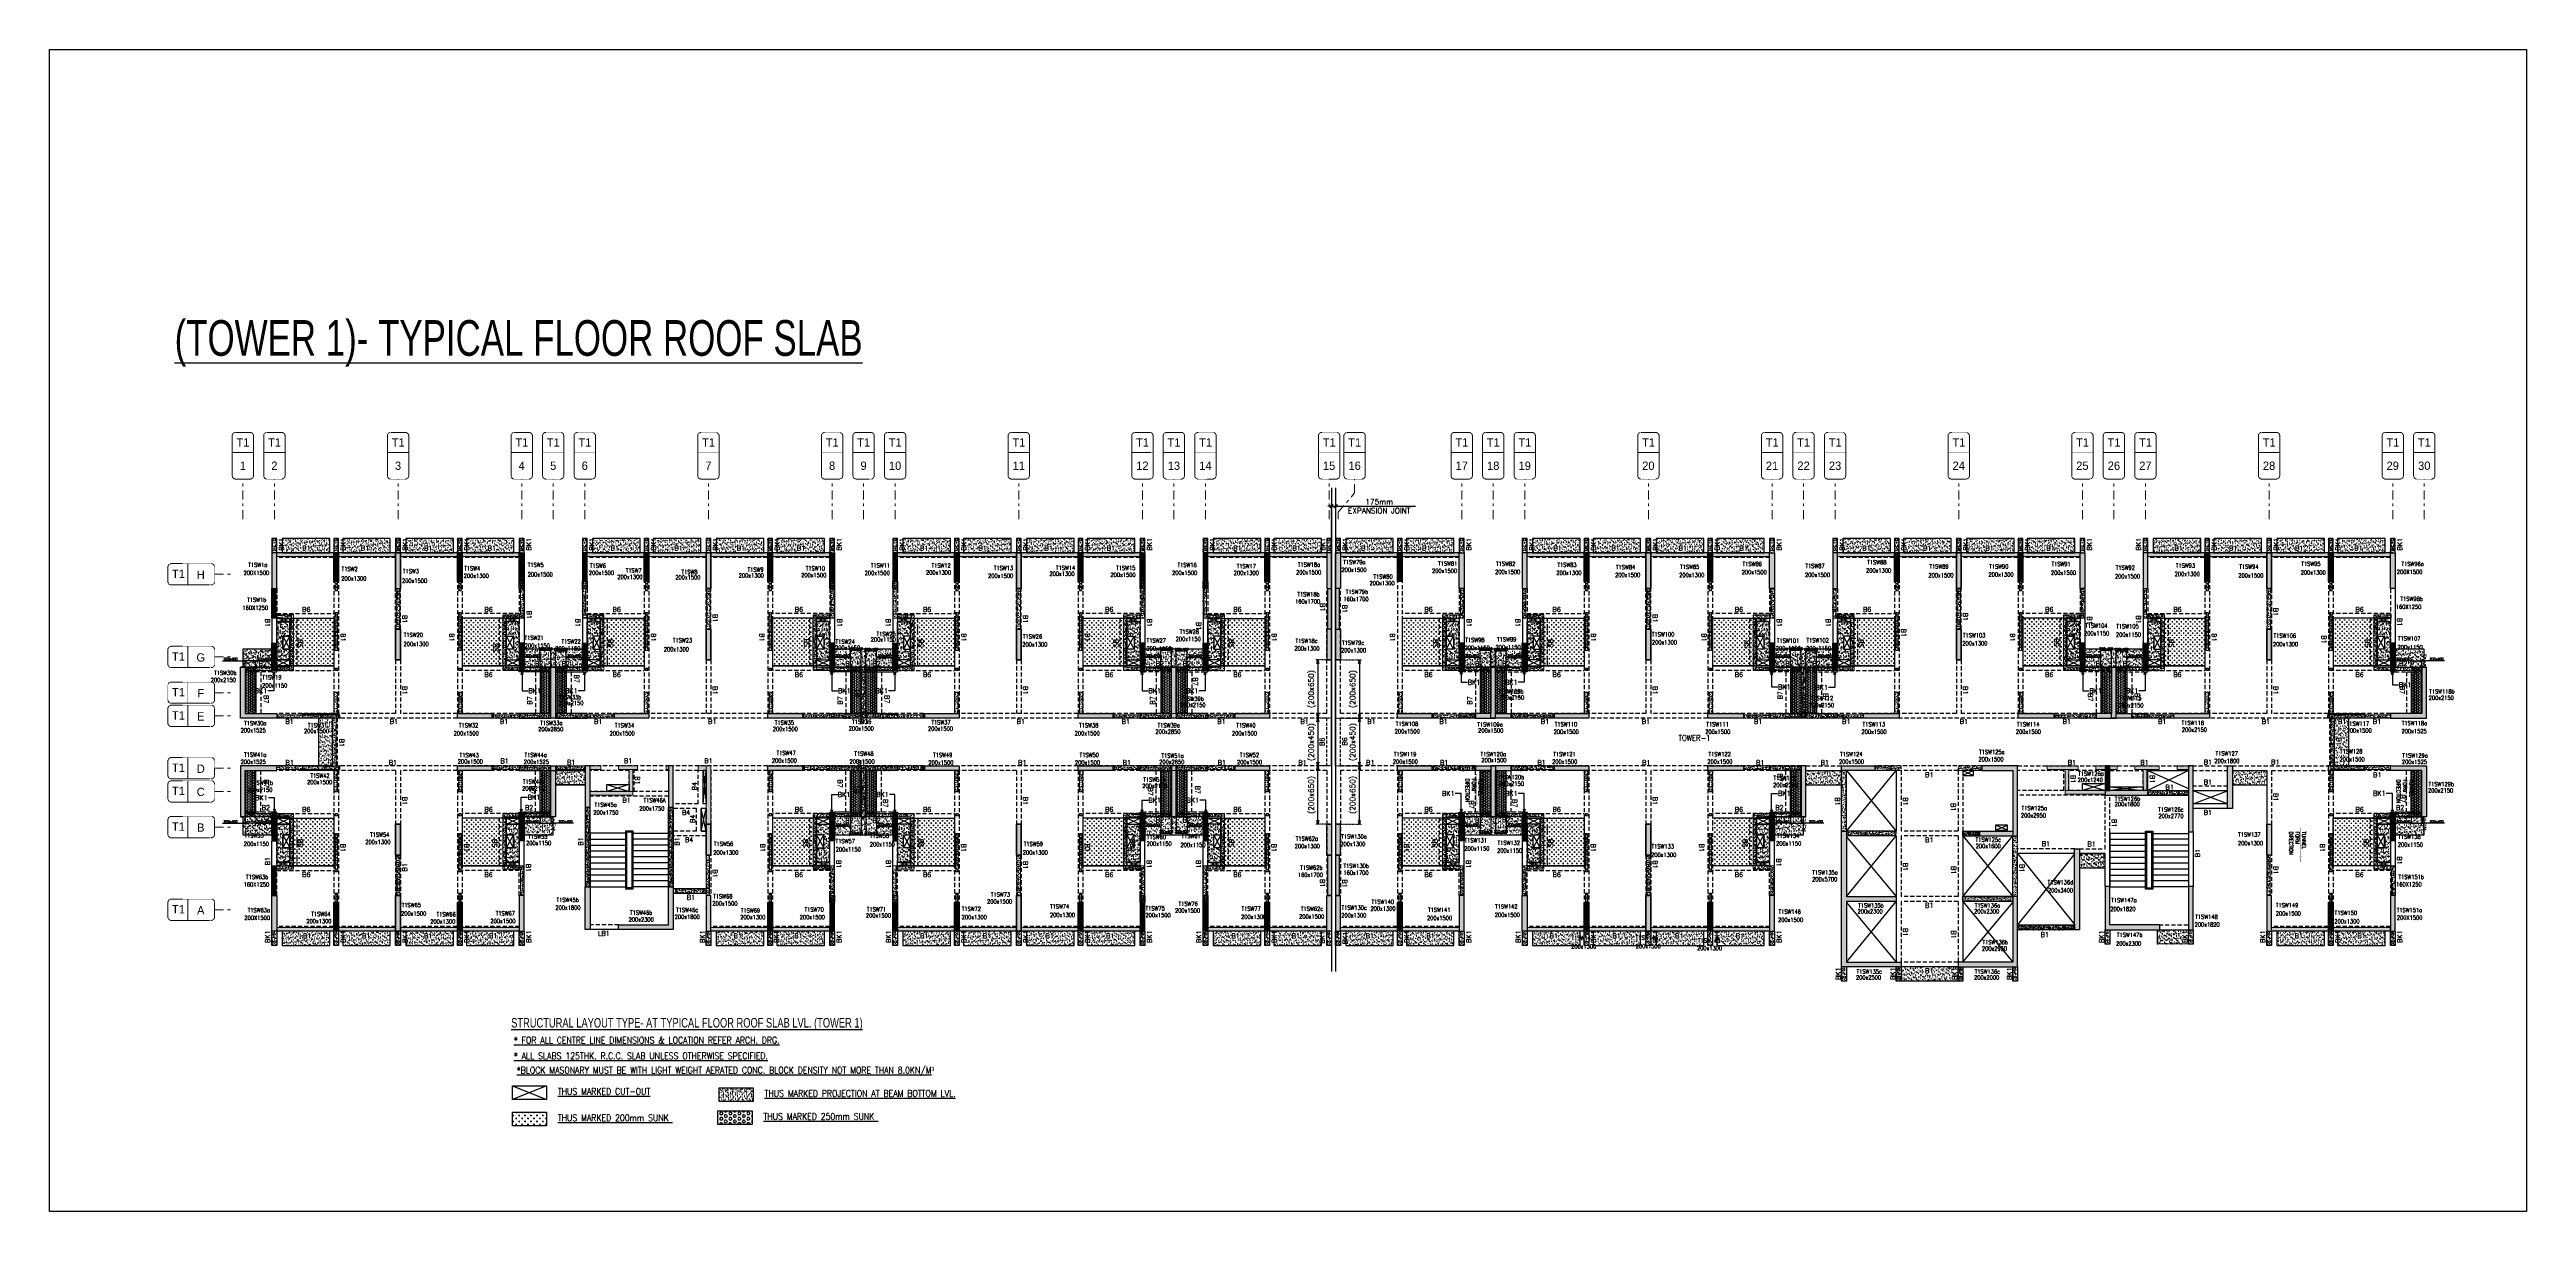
# Model space of a CAD drawing. Header units: millimetres. Extents: x 1078357 to 2594950, y -4969473 to -4636555.
# Drawn here: x 2156001 to 2260152, y -4685835 to -4636994 of the extents above; entities that cross this region are included whole.
import ezdxf
from ezdxf.enums import TextEntityAlignment as Align

# ---------------------------------------------------------------- set-up
doc = ezdxf.new("R2010")
doc.units = ezdxf.units.MM
doc.header["$PDMODE"] = 35
for name, pattern in [('CENTER', [2, 1.25, -0.25, 0.25, -0.25]), ('CONTINOUS', [0]), ('DGN STYLE 7', [8.34, 3.75, -1.67, 1.25, -1.67]), ('DOT', [0.25, 0, -0.25]), ('HIDDEN', [0.375, 0.25, -0.125]), ('New Retail block$0$CONTINOUS', [0])]:
    doc.linetypes.add(name, pattern=pattern)
doc.layers.get('0').update_dxf_attribs({"lineweight": 0})
doc.layers.get('Defpoints').update_dxf_attribs({"lineweight": 0})
for name, color, linetype, lineweight in [('A-_ANOTDIMA_D-', 6, 'Continuous', 13), ('A-_ANOTGRID_E-', 8, 'DGN STYLE 7', 13), ('Boundary', 40, 'Continuous', 30), ('COL. NO.', 30, 'Continuous', 25), ('COL. SIZE', 7, 'Continuous', 25), ('DIM', 9, 'Continuous', 25), ('GRID LINE', 8, 'Continuous', 0), ('HATCH', 8, 'Continuous', 30), ('Origin', 40, 'Continuous', 30), ('RCC UPSTAND', 43, 'Continuous', 30), ('S-NON STR RCC WALL', 8, 'Continuous', 0)]:
    doc.layers.add(name, color=color, linetype=linetype, lineweight=lineweight)
for name, color, linetype in [('B-200x300', 212, 'HIDDEN'), ('B-200x325', 201, 'HIDDEN'), ('B-200x375', 41, 'HIDDEN'), ('B-200x400', 44, 'HIDDEN'), ('B-200x450', 52, 'HIDDEN'), ('B-200x650', 241, 'HIDDEN'), ('B-300xSLAB THK.', 151, 'Continuous'), ('BK1-200x650', 241, 'HIDDEN'), ('DC BEAM NO.', 7, 'Continuous'), ('DROP SLAB', 8, 'Continuous'), ('EXPANSION JOINT', 10, 'HIDDEN'), ('EXPANTION JOINT', 240, 'Continuous'), ('NON STR. RCC WALL', 6, 'Continuous'), ('S TEXT', 7, 'Continuous'), ('S-COLUMN_SHEAR WALL', 1, 'Continuous'), ('S-CUT OUT', 3, 'Continuous'), ('S-DIM', 2, 'Continuous'), ('S-LEGEND', 7, 'Continuous'), ('S-PROJECTION', 54, 'New Retail block$0$CONTINOUS'), ('S-STAIR', 8, 'Continuous'), ('SLAB FOLD', 8, 'Continuous'), ('TEXT', 7, 'Continuous')]:
    doc.layers.add(name, color=color, linetype=linetype)
doc.styles.add('Roman', font='romans')
doc.styles.add('ROMANS', font='romans.shx', dxfattribs={"width": 0.85})
doc.styles.add('SANSSERIF', font='sas_____.pfb')
doc.styles.get("Standard").update_dxf_attribs({"font": 'Adani Regular.ttf', "height": 500})
doc.dimstyles.new('HARESH', dxfattribs={"dimtxt": 150, "dimasz": 75, "dimexe": 0, "dimexo": 0, "dimgap": 25, "dimtad": 1, "dimdec": 0, "dimdsep": 46, "dimtxsty": 'Roman', "dimblk": 'OBLIQUE', "dimcen": 225, "dimdle": 25, "dimclrd": 2, "dimclre": 2, "dimclrt": 7, "dimadec": 8, "dimazin": 1, "dimtfac": 1, "dimtdec": 0, "dimtmove": 0, "dimatfit": 0, "dimfxl": 1, "dimlwd": -1, "dimlwe": -1, "dimarcsym": 0})
pattern_1 = [(50, (2168067.86, -4892742.91), (182.18467, -15.93909), [19.05, -209.55]), (355, (2168067.86, -4892742.91), (-35.24342, 191.05685), [15.24, -167.64058]), (100.451445, (2168083.04, -4892744.24), (146.94125, 175.11775), [16.19001, -178.09024]), (46.1842, (2168067.86, -4892692.11), (271.07904, -42.04233), [28.575, -314.325]), (96.63556, (2168090.45, -4892695.62), (237.40413, 247.42612), [24.28502, -267.1356]), (351.18415, (2168067.86, -4892692.1), (237.40413, 247.42612), [22.85997, -251.45973]), (21, (2168093.26, -4892704.81), (151.61439, -102.2652), [19.05, -209.55]), (326, (2168093.26, -4892704.81), (61.80203, 184.18797), [15.24, -167.64]), (71.451445, (2168105.9, -4892713.33), (213.41642, 81.92277), [16.19001, -178.08994]), (37.5, (2168067.86, -4892742.91), (3.088603, 84.555039), [0, -165.608, 0, -170.18, 0, -168.275]), (7.5, (2168067.86, -4892742.91), (66.819663, 100.180575), [0, -97.028, 0, -161.798, 0, -64.135]), (327.5, (2168011.216, -4892742.91), (135.590595, -5.728744), [0, -63.5, 0, -198.12, 0, -262.89]), (317.5, (2167985.82, -4892742.91), (148.12918, 25.42649), [0, -82.55, 0, -131.572, 0, -186.69])]
pattern_2 = [(50, (3265279.36, -9578126.76), (182.184669, -15.9390855), [19.05, -209.55]), (355, (3265279.36, -9578126.76), (-35.2434214, 191.056845), [15.24, -167.640584]), (100.4514447, (3265294.54, -9578128.1), (146.941247, 175.117752), [16.190009, -178.0902446]), (46.1842, (3265279.36, -9578075.96), (271.079041, -42.042328), [28.575, -314.325]), (96.6355576, (3265301.95, -9578079.47), (237.404134, 247.426125), [24.285023, -267.135608]), (351.184151, (3265279.36, -9578075.96), (237.404134, 247.426125), [22.859967, -251.459732]), (21, (3265304.76, -9578088.66), (151.6143913, -102.265198), [19.05, -209.55]), (326, (3265304.76, -9578088.66), (61.802028, 184.187966), [15.24, -167.64]), (71.451445, (3265317.4, -9578097.19), (213.416419, 81.922769), [16.190009, -178.0899376]), (37.5, (3265279.36, -9578126.765), (3.08860325, 84.5550389), [0, -165.608, 0, -170.18, 0, -168.275]), (7.5, (3265279.36, -9578126.765), (66.8196625, 100.1805748), [0, -97.028, 0, -161.798, 0, -64.135]), (327.5, (3265222.72, -9578126.765), (135.5905952, -5.728744), [0, -63.5, 0, -198.12, 0, -262.89]), (317.5, (3265197.32, -9578126.76), (148.1291814, 25.426491), [0, -82.55, 0, -131.572, 0, -186.69])]
pattern_3 = [(50, (3265292.57, -9576762.1), (182.184669, -15.9390855), [19.05, -209.55]), (355, (3265292.57, -9576762.1), (-35.2434214, 191.056845), [15.24, -167.640584]), (100.4514447, (3265307.76, -9576763.43), (146.941247, 175.117752), [16.190009, -178.0902446]), (46.1842, (3265292.57, -9576711.3), (271.079041, -42.042328), [28.575, -314.325]), (96.6355576, (3265315.16, -9576714.8), (237.404134, 247.426125), [24.285023, -267.135608]), (351.184151, (3265292.57, -9576711.3), (237.404134, 247.426125), [22.859967, -251.459732]), (21, (3265317.97, -9576724), (151.6143913, -102.265198), [19.05, -209.55]), (326, (3265317.97, -9576724), (61.802028, 184.187966), [15.24, -167.64]), (71.451445, (3265330.6, -9576732.52), (213.416419, 81.922769), [16.190009, -178.0899376]), (37.5, (3265292.573, -9576762.1), (3.08860325, 84.5550389), [0, -165.608, 0, -170.18, 0, -168.275]), (7.5, (3265292.57, -9576762.1), (66.8196625, 100.1805748), [0, -97.028, 0, -161.798, 0, -64.135]), (327.5, (3265235.93, -9576762.1), (135.5905952, -5.728744), [0, -63.5, 0, -198.12, 0, -262.89]), (317.5, (3265210.53, -9576762.1), (148.1291814, 25.426491), [0, -82.55, 0, -131.572, 0, -186.69])]
pattern_4 = [(230, (3321040.96, -9615958.33), (-182.184669, 15.9390855), [19.05, -209.55]), (175, (3321040.96, -9615958.33), (35.2434214, -191.056845), [15.24, -167.640584]), (280.4514447, (3321025.78, -9615957), (-146.941247, -175.117752), [16.190009, -178.0902446]), (226.1842, (3321040.96, -9616009.13), (-271.079041, 42.042328), [28.575, -314.325]), (276.6355576, (3321018.37, -9616005.63), (-237.404134, -247.426125), [24.285023, -267.135608]), (171.184151, (3321040.96, -9616009.13), (-237.404134, -247.426125), [22.859967, -251.459732]), (201, (3321015.56, -9615996.43), (-151.6143913, 102.265198), [19.05, -209.55]), (146, (3321015.56, -9615996.43), (-61.8020283, -184.187966), [15.24, -167.64]), (251.451445, (3321002.93, -9615987.91), (-213.416419, -81.922769), [16.190009, -178.0899376]), (217.5, (3321040.965, -9615958.334), (-3.08860325, -84.5550389), [0, -165.608, 0, -170.18, 0, -168.275]), (187.5, (3321040.965, -9615958.33), (-66.8196625, -100.1805748), [0, -97.028, 0, -161.798, 0, -64.135]), (147.5, (3321097.607, -9615958.334), (-135.5905952, 5.728744), [0, -63.5, 0, -198.12, 0, -262.89]), (137.5, (3321123.01, -9615958.33), (-148.1291814, -25.426491), [0, -82.55, 0, -131.572, 0, -186.69])]
pattern_5 = [(50, (-5271265.58, 27795556.43), (182.184669, -15.93908554), [19.05, -209.55]), (355, (-5271265.58, 27795556.43), (-35.2434214, 191.0568452), [15.24, -167.6405842]), (100.4514447, (-5271250.4, 27795555.1), (146.9412471, 175.1177519), [16.1900088, -178.0902446]), (46.1842, (-5271265.58, 27795607.23), (271.0790409, -42.042328), [28.575, -314.325]), (96.6355576, (-5271242.99, 27795603.73), (237.404134, 247.4261246), [24.2850231, -267.1356082]), (351.1841512, (-5271265.58, 27795607.23), (237.404134, 247.4261246), [22.859967, -251.459732]), (21, (-5271240.18, 27795594.53), (151.6143913, -102.2651982), [19.05, -209.55]), (326, (-5271240.18, 27795594.53), (61.8020283, 184.1879661), [15.24, -167.64]), (71.451445, (-5271227.54, 27795586.01), (213.4164193, 81.9227689), [16.1900088, -178.0899376]), (37.5, (-5271265.576, 27795556.434), (3.08860325, 84.55503887), [0, -165.608, 0, -170.18, 0, -168.275]), (7.5, (-5271265.58, 27795556.43), (66.8196625, 100.18057482), [0, -97.028, 0, -161.798, 0, -64.135]), (327.5, (-5271322.22, 27795556.434), (135.59059517, -5.72874399), [0, -63.5, 0, -198.12, 0, -262.89]), (317.5, (-5271347.62, 27795556.43), (148.1291814, 25.42649103), [0, -82.55, 0, -131.572, 0, -186.69])]
pattern_6 = [(50, (1090038.52, -216990.2), (182.184669, -15.9390855), [19.05, -209.55]), (355, (1090038.52, -216990.2), (-35.2434214, 191.056845), [15.24, -167.640584]), (100.4514447, (1090053.7, -216991.53), (146.941247, 175.117752), [16.190009, -178.0902446]), (46.1842, (1090038.52, -216939.4), (271.079041, -42.042328), [28.575, -314.325]), (96.6355576, (1090061.1, -216942.9), (237.404134, 247.426125), [24.285023, -267.135608]), (351.184151, (1090038.52, -216939.4), (237.404134, 247.426125), [22.859967, -251.459732]), (21, (1090063.92, -216952.1), (151.6143913, -102.265198), [19.05, -209.55]), (326, (1090063.92, -216952.1), (61.802028, 184.187966), [15.24, -167.64]), (71.451445, (1090076.56, -216960.63), (213.416419, 81.922769), [16.190009, -178.0899376]), (37.5, (1090038.52, -216990.205), (3.08860325, 84.5550389), [0, -165.608, 0, -170.18, 0, -168.275]), (7.5, (1090038.52, -216990.205), (66.8196625, 100.1805748), [0, -97.028, 0, -161.798, 0, -64.135]), (327.5, (1089981.88, -216990.205), (135.5905952, -5.728744), [0, -63.5, 0, -198.12, 0, -262.89]), (317.5, (1089956.48, -216990.2), (148.1291814, 25.426491), [0, -82.55, 0, -131.572, 0, -186.69])]
pattern_7 = [(50, (-4174040.86, 23111537.25), (182.184669, -15.9390855), [19.05, -209.55]), (355, (-4174040.86, 23111537.25), (-35.2434214, 191.0568452), [15.24, -167.6405842]), (100.4514447, (-4174025.68, 23111535.92), (146.9412471, 175.1177519), [16.1900088, -178.0902446]), (46.1842, (-4174040.86, 23111588.05), (271.0790409, -42.042328), [28.575, -314.325]), (96.6355576, (-4174018.27, 23111584.54), (237.404134, 247.4261246), [24.2850231, -267.1356082]), (351.1841512, (-4174040.86, 23111588.05), (237.404134, 247.4261246), [22.859967, -251.459732]), (21, (-4174015.46, 23111575.35), (151.6143913, -102.2651982), [19.05, -209.55]), (326, (-4174015.46, 23111575.35), (61.8020283, 184.1879661), [15.24, -167.64]), (71.451445, (-4174002.83, 23111566.83), (213.4164193, 81.9227689), [16.1900088, -178.0899376]), (37.5, (-4174040.86, 23111537.25), (3.08860325, 84.55503887), [0, -165.608, 0, -170.18, 0, -168.275]), (7.5, (-4174040.86, 23111537.25), (66.8196625, 100.18057482), [0, -97.028, 0, -161.798, 0, -64.135]), (327.5, (-4174097.5, 23111537.25), (135.59059517, -5.728744), [0, -63.5, 0, -198.12, 0, -262.89]), (317.5, (-4174122.9, 23111537.25), (148.1291814, 25.42649103), [0, -82.55, 0, -131.572, 0, -186.69])]
pattern_8 = [(50, (2187263.24, -4901009.39), (182.18467, -15.93909), [19.05, -209.55]), (355, (2187263.24, -4901009.4), (-35.24342, 191.05685), [15.24, -167.64058]), (100.451445, (2187278.42, -4901010.72), (146.94125, 175.11775), [16.19001, -178.09024]), (46.1842, (2187263.24, -4900958.6), (271.07904, -42.04233), [28.575, -314.325]), (96.63556, (2187285.83, -4900962.1), (237.40413, 247.42612), [24.28502, -267.1356]), (351.18415, (2187263.24, -4900958.6), (237.40413, 247.42612), [22.85997, -251.45973]), (21, (2187288.64, -4900971.29), (151.61439, -102.2652), [19.05, -209.55]), (326, (2187288.64, -4900971.3), (61.80203, 184.18797), [15.24, -167.64]), (71.451445, (2187301.27, -4900979.81), (213.41642, 81.92277), [16.19001, -178.08994]), (37.5, (2187263.24, -4901009.39), (3.088603, 84.555039), [0, -165.608, 0, -170.18, 0, -168.275]), (7.5, (2187263.24, -4901009.39), (66.819663, 100.180575), [0, -97.028, 0, -161.798, 0, -64.135]), (327.5, (2187206.595, -4901009.39), (135.590595, -5.728744), [0, -63.5, 0, -198.12, 0, -262.89]), (317.5, (2187181.2, -4901009.39), (148.12918, 25.42649), [0, -82.55, 0, -131.572, 0, -186.69])]
pattern_9 = [(50, (2187263.24, -4901009.39), (182.18467, -15.93909), [19.05, -209.55]), (355, (2187263.24, -4901009.4), (-35.24342, 191.05685), [15.24, -167.64058]), (100.451445, (2187278.42, -4901010.72), (146.94125, 175.11775), [16.19001, -178.09024]), (46.1842, (2187263.24, -4900958.6), (271.07904, -42.04233), [28.575, -314.325]), (96.63556, (2187285.83, -4900962.1), (237.40413, 247.42612), [24.28502, -267.1356]), (351.18415, (2187263.24, -4900958.6), (237.40413, 247.42612), [22.85997, -251.45973]), (21, (2187288.64, -4900971.29), (151.61439, -102.2652), [19.05, -209.55]), (326, (2187288.64, -4900971.3), (61.80203, 184.18797), [15.24, -167.64]), (71.451445, (2187301.27, -4900979.81), (213.41642, 81.92277), [16.19001, -178.08994]), (37.5, (2187263.24, -4901009.39), (3.088603, 84.555039), [0, -165.608, 0, -170.18, 0, -168.275]), (7.5, (2187263.24, -4901009.39), (66.819663, 100.180575), [0, -97.028, 0, -161.798, 0, -64.135]), (327.5, (2187206.595, -4901009.39), (135.590595, -5.728744), [0, -63.5, 0, -198.12, 0, -262.89]), (317.5, (2187181.2, -4901009.39), (148.12918, 25.42649), [0, -82.55, 0, -131.572, 0, -186.69])]
pattern_10 = [(50, (-4174040.86, 23111537.25), (182.184669, -15.9390855), [19.05, -209.55]), (355, (-4174040.86, 23111537.25), (-35.2434214, 191.0568452), [15.24, -167.6405842]), (100.4514447, (-4174025.68, 23111535.92), (146.9412471, 175.1177519), [16.1900088, -178.0902446]), (46.1842, (-4174040.86, 23111588.05), (271.0790409, -42.042328), [28.575, -314.325]), (96.6355576, (-4174018.27, 23111584.54), (237.404134, 247.4261246), [24.2850231, -267.1356082]), (351.1841512, (-4174040.86, 23111588.05), (237.404134, 247.4261246), [22.859967, -251.459732]), (21, (-4174015.46, 23111575.35), (151.6143913, -102.2651982), [19.05, -209.55]), (326, (-4174015.46, 23111575.35), (61.8020283, 184.1879661), [15.24, -167.64]), (71.451445, (-4174002.83, 23111566.83), (213.4164193, 81.9227689), [16.1900088, -178.0899376]), (37.5, (-4174040.86, 23111537.25), (3.08860325, 84.55503887), [0, -165.608, 0, -170.18, 0, -168.275]), (7.5, (-4174040.86, 23111537.25), (66.8196625, 100.18057482), [0, -97.028, 0, -161.798, 0, -64.135]), (327.5, (-4174097.5, 23111537.25), (135.59059517, -5.728744), [0, -63.5, 0, -198.12, 0, -262.89]), (317.5, (-4174122.9, 23111537.25), (148.1291814, 25.42649103), [0, -82.55, 0, -131.572, 0, -186.69])]
pattern_11 = [(50, (-4174040.86, 23111537.25), (182.184669, -15.9390855), [19.05, -209.55]), (355, (-4174040.86, 23111537.25), (-35.2434214, 191.0568452), [15.24, -167.6405842]), (100.4514447, (-4174025.68, 23111535.92), (146.9412471, 175.1177519), [16.1900088, -178.0902446]), (46.1842, (-4174040.86, 23111588.05), (271.0790409, -42.042328), [28.575, -314.325]), (96.6355576, (-4174018.27, 23111584.54), (237.404134, 247.4261246), [24.2850231, -267.1356082]), (351.1841512, (-4174040.86, 23111588.05), (237.404134, 247.4261246), [22.859967, -251.459732]), (21, (-4174015.46, 23111575.35), (151.6143913, -102.2651982), [19.05, -209.55]), (326, (-4174015.46, 23111575.35), (61.8020283, 184.1879661), [15.24, -167.64]), (71.451445, (-4174002.83, 23111566.83), (213.4164193, 81.9227689), [16.1900088, -178.0899376]), (37.5, (-4174040.86, 23111537.25), (3.08860325, 84.55503887), [0, -165.608, 0, -170.18, 0, -168.275]), (7.5, (-4174040.86, 23111537.25), (66.8196625, 100.18057482), [0, -97.028, 0, -161.798, 0, -64.135]), (327.5, (-4174097.5, 23111537.25), (135.59059517, -5.728744), [0, -63.5, 0, -198.12, 0, -262.89]), (317.5, (-4174122.9, 23111537.25), (148.1291814, 25.42649103), [0, -82.55, 0, -131.572, 0, -186.69])]
pattern_12 = [(50, (-3076816.15, 18427518.06), (182.184669, -15.9390855), [19.05, -209.55]), (355, (-3076816.15, 18427518.06), (-35.2434214, 191.0568452), [15.24, -167.6405842]), (100.4514447, (-3076800.96, 18427516.73), (146.9412471, 175.1177519), [16.1900088, -178.0902446]), (46.1842, (-3076816.15, 18427568.86), (271.0790409, -42.042328), [28.575, -314.325]), (96.6355576, (-3076793.56, 18427565.36), (237.404134, 247.4261246), [24.285023, -267.135608]), (351.1841512, (-3076816.15, 18427568.86), (237.404134, 247.4261246), [22.859967, -251.459732]), (21, (-3076790.75, 18427556.16), (151.6143913, -102.2651982), [19.05, -209.55]), (326, (-3076790.75, 18427556.16), (61.8020283, 184.1879661), [15.24, -167.64]), (71.451445, (-3076778.11, 18427547.64), (213.4164193, 81.9227689), [16.1900088, -178.0899376]), (37.5, (-3076816.145, 18427518.06), (3.08860325, 84.55503887), [0, -165.608, 0, -170.18, 0, -168.275]), (7.5, (-3076816.145, 18427518.06), (66.8196625, 100.18057482), [0, -97.028, 0, -161.798, 0, -64.135]), (327.5, (-3076872.79, 18427518.06), (135.59059517, -5.728744), [0, -63.5, 0, -198.12, 0, -262.89]), (317.5, (-3076898.19, 18427518.06), (148.1291814, 25.42649103), [0, -82.55, 0, -131.572, 0, -186.69])]
pattern_13 = [(50, (-5271265.58, 27795556.43), (182.184669, -15.93908554), [19.05, -209.55]), (355, (-5271265.58, 27795556.43), (-35.2434214, 191.0568452), [15.24, -167.6405842]), (100.4514447, (-5271250.4, 27795555.1), (146.9412471, 175.1177519), [16.1900088, -178.0902446]), (46.1842, (-5271265.58, 27795607.23), (271.0790409, -42.042328), [28.575, -314.325]), (96.6355576, (-5271242.99, 27795603.73), (237.404134, 247.4261246), [24.2850231, -267.1356082]), (351.1841512, (-5271265.58, 27795607.23), (237.404134, 247.4261246), [22.859967, -251.459732]), (21, (-5271240.18, 27795594.53), (151.6143913, -102.2651982), [19.05, -209.55]), (326, (-5271240.18, 27795594.53), (61.8020283, 184.1879661), [15.24, -167.64]), (71.451445, (-5271227.54, 27795586.01), (213.4164193, 81.9227689), [16.1900088, -178.0899376]), (37.5, (-5271265.576, 27795556.434), (3.08860325, 84.55503887), [0, -165.608, 0, -170.18, 0, -168.275]), (7.5, (-5271265.58, 27795556.43), (66.8196625, 100.18057482), [0, -97.028, 0, -161.798, 0, -64.135]), (327.5, (-5271322.22, 27795556.434), (135.59059517, -5.72874399), [0, -63.5, 0, -198.12, 0, -262.89]), (317.5, (-5271347.62, 27795556.43), (148.1291814, 25.42649103), [0, -82.55, 0, -131.572, 0, -186.69])]
pattern_14 = [(37.47015413, (-4030852.66, 23381475.28), (-4.72361136, 146.8264517), [0, -115.824, 0, -129.54, 0, -123.825]), (7.4701541, (-4030852.66, 23381475.28), (134.9689868, 214.9772528), [0, -62.484, 0, -104.394, 0, -40.005]), (327.47015413, (-4030946.39, 23381475.33), (237.29790347, 0.3075449), [0, -38.1, 0, -137.16, 0, -179.07]), (317.4701541, (-4030946.39, 23381475.33), (229.1017424, 66.759465), [0, -19.05, 0, -89.916, 0, -102.87])]
pattern_15 = [(37.4701541, (-740503.51, 9329417.72), (-4.7236114, 146.8264517), [0, -115.824, 0, -129.54, 0, -123.825]), (7.4701541, (-740503.51, 9329417.72), (134.9689868, 214.9772528), [0, -62.484, 0, -104.394, 0, -40.005]), (327.4701541, (-740597.24, 9329417.77), (237.2979035, 0.3075449), [0, -38.1, 0, -137.16, 0, -179.07]), (317.4701541, (-740597.24, 9329417.77), (229.1017424, 66.759465), [0, -19.05, 0, -89.916, 0, -102.87])]
pattern_16 = [(37.4701541, (-1837728.23, 14013436.91), (-4.72361136, 146.8264517), [0, -115.824, 0, -129.54, 0, -123.825]), (7.4701541, (-1837728.23, 14013436.9), (134.9689868, 214.9772528), [0, -62.484, 0, -104.394, 0, -40.005]), (327.4701541, (-1837821.95, 14013436.96), (237.2979035, 0.3075449), [0, -38.1, 0, -137.16, 0, -179.07]), (317.4701541, (-1837821.95, 14013436.96), (229.1017424, 66.759465), [0, -19.05, 0, -89.916, 0, -102.87])]
pattern_17 = [(50, (2195606.91, -4669954.29), (182.18467, -15.9391), [19.05, -209.55]), (355, (2195606.91, -4669954.29), (-35.2434, 191.05685), [15.24, -167.6406]), (100.45144, (2195622.1, -4669955.61), (146.94125, 175.11775), [16.19, -178.09024]), (46.1842, (2195606.9, -4669903.49), (271.079, -42.0423), [28.575, -314.325]), (96.63556, (2195629.5, -4669907), (237.4041, 247.4261), [24.285, -267.1356]), (351.18415, (2195606.9, -4669903.49), (237.4041, 247.4261), [22.86, -251.4597]), (21, (2195632.31, -4669916.19), (151.6144, -102.2652), [19.05, -209.55]), (326, (2195632.31, -4669916.19), (61.802, 184.188), [15.24, -167.64]), (71.45144, (2195644.94, -4669924.7), (213.4164, 81.9228), [16.19, -178.0899]), (37.5, (2195606.91, -4669954.285), (3.0886, 84.55504), [0, -165.608, 0, -170.18, 0, -168.275]), (7.5, (2195606.91, -4669954.285), (66.81966, 100.18057), [0, -97.028, 0, -161.798, 0, -64.135]), (327.5, (2195550.27, -4669954.285), (135.5906, -5.72874), [0, -63.5, 0, -198.12, 0, -262.89]), (317.5, (2195524.87, -4669954.29), (148.12918, 25.4265), [0, -82.55, 0, -131.572, 0, -186.69])]
pattern_18 = [(230, (4727549.14, -7873102.54), (-143.4520365, 12.550427), [15, -165]), (175, (4727549.14, -7873102.54), (27.7502667, -150.438427), [12, -132]), (280.4514445, (4727537.18, -7873101.49), (-115.7017693, -137.887998), [12.7480384, -140.2284224]), (226.1842, (4727549.14, -7873142.54), (-213.448266, 33.103856), [22.5, -247.5]), (276.6356355, (4727531.35, -7873139.78), (-186.932389, -194.82372), [19.122068, -210.342752]), (171.184164, (4727549.14, -7873142.54), (-186.932389, -194.82372), [18, -198]), (201, (4727529.14, -7873132.54), (-119.3814104, 80.523778), [15, -165]), (146, (4727529.14, -7873132.54), (-48.6630664, -145.030009), [12, -132]), (251.4514447, (4727519.19, -7873125.83), (-168.0444753, -64.5062306), [12.748038, -140.2284224]), (217.5, (4727549.137, -7873102.536), (-2.43197106, -66.57877077), [0, -130.4, 0, -134, 0, -132.5]), (187.5, (4727549.14, -7873102.536), (-52.6139075, -78.8823424), [0, -76.4, 0, -127.4, 0, -50.5]), (147.5, (4727593.737, -7873102.536), (-106.7644872, 4.51097435), [0, -50, 0, -156, 0, -207]), (137.5, (4727613.74, -7873102.54), (-116.6372339, -20.0209965), [0, -65, 0, -103.6, 0, -147])]
pattern_19 = [(230, (4727549.14, -7873102.54), (-143.4520365, 12.550427), [15, -165]), (175, (4727549.14, -7873102.54), (27.7502667, -150.438427), [12, -132]), (280.4514445, (4727537.18, -7873101.49), (-115.7017693, -137.887998), [12.7480384, -140.2284224]), (226.1842, (4727549.14, -7873142.54), (-213.448266, 33.103856), [22.5, -247.5]), (276.6356355, (4727531.35, -7873139.78), (-186.932389, -194.82372), [19.122068, -210.342752]), (171.184164, (4727549.14, -7873142.54), (-186.932389, -194.82372), [18, -198]), (201, (4727529.14, -7873132.54), (-119.3814104, 80.523778), [15, -165]), (146, (4727529.14, -7873132.54), (-48.6630664, -145.030009), [12, -132]), (251.4514447, (4727519.19, -7873125.83), (-168.0444753, -64.5062306), [12.748038, -140.2284224]), (217.5, (4727549.137, -7873102.536), (-2.43197106, -66.57877077), [0, -130.4, 0, -134, 0, -132.5]), (187.5, (4727549.14, -7873102.536), (-52.6139075, -78.8823424), [0, -76.4, 0, -127.4, 0, -50.5]), (147.5, (4727593.737, -7873102.536), (-106.7644872, 4.51097435), [0, -50, 0, -156, 0, -207]), (137.5, (4727613.74, -7873102.54), (-116.6372339, -20.0209965), [0, -65, 0, -103.6, 0, -147])]
pattern_20 = [(140, (-980045.37, -7202322.1), (12.550427, 143.4520365), [15, -165]), (85, (-980045.37, -7202322.1), (-150.438427, -27.7502667), [12, -132]), (190.4514445, (-980044.33, -7202310.14), (-137.887998, 115.7017693), [12.7480384, -140.2284224]), (136.1842, (-980085.37, -7202322.1), (33.103856, 213.448266), [22.5, -247.5]), (186.6356355, (-980082.61, -7202304.3), (-194.82372, 186.932389), [19.122068, -210.342752]), (81.184164, (-980085.37, -7202322.1), (-194.82372, 186.932389), [18, -198]), (111, (-980075.37, -7202302.1), (80.523778, 119.3814104), [15, -165]), (56, (-980075.37, -7202302.1), (-145.030009, 48.6630664), [12, -132]), (161.4514447, (-980068.66, -7202292.15), (-64.5062306, 168.0444753), [12.748038, -140.2284224]), (127.5, (-980045.37, -7202322.094), (-66.57877077, 2.43197106), [0, -130.4, 0, -134, 0, -132.5]), (97.5, (-980045.37, -7202322.094), (-78.8823424, 52.6139075), [0, -76.4, 0, -127.4, 0, -50.5]), (57.5, (-980045.37, -7202366.694), (4.51097435, 106.7644872), [0, -50, 0, -156, 0, -207]), (47.5, (-980045.37, -7202386.69), (-20.0209965, 116.6372339), [0, -65, 0, -103.6, 0, -147])]
pattern_21 = [(37.4701541, (-1837728.33, 14013436.91), (-4.72361136, 146.8264517), [0, -115.824, 0, -129.54, 0, -123.825]), (7.4701541, (-1837728.33, 14013436.9), (134.9689868, 214.9772528), [0, -62.484, 0, -104.394, 0, -40.005]), (327.4701541, (-1837822.05, 14013436.96), (237.2979035, 0.3075449), [0, -38.1, 0, -137.16, 0, -179.07]), (317.4701541, (-1837822.05, 14013436.96), (229.1017424, 66.759465), [0, -19.05, 0, -89.916, 0, -102.87])]
pattern_22 = [(180, (2168054.783, -4476147.51), (-7e-15, -54.992613), [31.75, -63.5]), (300, (2168054.783, -4476147.51), (47.625, 27.496307), [31.75, -63.5]), (240, (2168023.033, -4476147.51), (47.625, -27.496307), [31.75, -63.5])]
pattern_23 = [(180.03079016, (-1099062.11, 9379553.9), (-95.1987999, -95.3011726), [47.625, -142.875]), (270.03079016, (-1099085.93, 9379577.7), (95.3011726, -95.1987999), [47.625, -142.875])]
pattern_24 = [(180.03079016, (-2196286.82, 14063573.08), (-95.1987999, -95.3011726), [47.625, -142.875]), (270.03079016, (-2196310.65, 14063596.88), (95.3011726, -95.1987999), [47.625, -142.875])]
pattern_25 = [(180, (-26394.65, 4891890.867), (-7e-15, -54.99261315), [31.75, -63.5]), (300, (-26394.65, 4891890.867), (47.625, 27.49630658), [31.75, -63.5]), (240, (-26426.4, 4891890.867), (47.625, -27.49630658), [31.75, -63.5])]
pattern_26 = [(37.47015413, (-2856278.36, 18697456.11), (-4.72361136, 146.8264517), [0, -115.824, 0, -129.54, 0, -123.825]), (7.4701541, (-2856278.36, 18697456.11), (134.9689868, 214.9772528), [0, -62.484, 0, -104.394, 0, -40.005]), (327.4701541, (-2856372.09, 18697456.16), (237.2979035, 0.3075449), [0, -38.1, 0, -137.16, 0, -179.07]), (317.4701541, (-2856372.09, 18697456.16), (229.1017424, 66.759465), [0, -19.05, 0, -89.916, 0, -102.87])]
pattern_27 = [(180, (1070830.067, 207871.68), (-7e-15, -54.99261315), [31.75, -63.5]), (300, (1070830.067, 207871.68), (47.625, 27.4963066), [31.75, -63.5]), (240, (1070798.317, 207871.68), (47.625, -27.4963066), [31.75, -63.5])]
pattern_28 = [(37.47015413, (-4003539.23, 23605423.02), (-4.72361136, 146.8264517), [0, -115.824, 0, -129.54, 0, -123.825]), (7.4701541, (-4003539.23, 23605423.02), (134.9689868, 214.9772528), [0, -62.484, 0, -104.394, 0, -40.005]), (327.47015413, (-4003632.95, 23605423.07), (237.29790347, 0.3075449), [0, -38.1, 0, -137.16, 0, -179.07]), (317.4701541, (-4003632.95, 23605423.07), (229.1017424, 66.759465), [0, -19.05, 0, -89.916, 0, -102.87])]
pattern_29 = [(37.47015413, (-4003538.46, 23605422.95), (-4.72361136, 146.8264517), [0, -115.824, 0, -129.54, 0, -123.825]), (7.4701541, (-4003538.46, 23605422.95), (134.9689868, 214.9772528), [0, -62.484, 0, -104.394, 0, -40.005]), (327.47015413, (-4003632.18, 23605423), (237.29790347, 0.3075449), [0, -38.1, 0, -137.16, 0, -179.07]), (317.4701541, (-4003632.18, 23605423), (229.1017424, 66.759465), [0, -19.05, 0, -89.916, 0, -102.87])]

# ---------------------------------------------------------------- blocks, each defined once
blk = doc.blocks.new('_Oblique')
at = {"color": 0, "linetype": 'ByBlock', "lineweight": -2}
blk.add_line((-0.5, -0.5), (0.5, 0.5), dxfattribs=at)
blk = doc.blocks.new('*D1145')
at = {"layer": 'Defpoints', "color": 0, "linetype": 'CONTINOUS', "ltscale": 0.5, "transparency": 16777216}
for p in [(2210080, -4656139, 3), (2210080, -4656189), (2209905, -4658152, 0)]:
    blk.add_point(p, dxfattribs=at)
at = {"layer": 'EXPANTION JOINT', "color": 2, "linetype": 'CONTINOUS', "ltscale": 0.5, "transparency": 16777216}
for p, q in [((2209905, -4656189), (2209755, -4656189)), ((2209905, -4656189), (2210080, -4656189)), ((2210080, -4656189), (2213444, -4656189))]:
    blk.add_line(p, q, dxfattribs=at)
at = {"layer": 'EXPANTION JOINT', "color": 2, "linetype": 'DOT', "ltscale": 0.5, "transparency": 16777216}
for p, q in [((2209905, -4658152), (2209905, -4656089)), ((2210080, -4656139), (2210080, -4656289))]:
    blk.add_line(p, q, dxfattribs=at)
at = {"layer": 'EXPANTION JOINT', "color": 2, "linetype": 'CONTINOUS', "ltscale": 0.5, "transparency": 16777216, "xscale": 150, "yscale": 150, "zscale": 150}
blk.add_blockref('_Oblique', (2209905, -4656189), dxfattribs=at)
at = {"layer": 'EXPANTION JOINT', "color": 2, "linetype": 'CONTINOUS', "ltscale": 0.5, "transparency": 16777216, "xscale": 150, "yscale": 150, "zscale": 150, "rotation": 180}
blk.add_blockref('_Oblique', (2210080, -4656189), dxfattribs=at)
at = {"layer": 'EXPANTION JOINT', "color": 7, "linetype": 'CONTINOUS', "ltscale": 0.5, "transparency": 16777216, "char_height": 225, "attachment_point": 5, "style": 'Roman'}
for s, insert in [('EXPANSION JOINT ', (2211912, -4656377)), ('175mm', (2211912, -4656002))]:
    blk.add_mtext(s, dxfattribs=dict(at, insert=insert))
blk = doc.blocks.new('*D1146')
at = {"layer": 'Defpoints', "color": 0, "linetype": 'CONTINOUS', "ltscale": 0.5, "transparency": 16777216}
for p in [(2210080, -4656139, 3), (2210080, -4656189), (2209905, -4658152, 0)]:
    blk.add_point(p, dxfattribs=at)
at = {"layer": 'EXPANTION JOINT', "color": 2, "linetype": 'CONTINOUS', "ltscale": 0.5, "transparency": 16777216}
for p, q in [((2209905, -4656189), (2209755, -4656189)), ((2209905, -4656189), (2210080, -4656189)), ((2210080, -4656189), (2213444, -4656189))]:
    blk.add_line(p, q, dxfattribs=at)
at = {"layer": 'EXPANTION JOINT', "color": 2, "linetype": 'DOT', "ltscale": 0.5, "transparency": 16777216}
for p, q in [((2209905, -4658152), (2209905, -4656089)), ((2210080, -4656139), (2210080, -4656289))]:
    blk.add_line(p, q, dxfattribs=at)
at = {"layer": 'EXPANTION JOINT', "color": 2, "linetype": 'CONTINOUS', "ltscale": 0.5, "transparency": 16777216, "xscale": 150, "yscale": 150, "zscale": 150}
blk.add_blockref('_Oblique', (2209905, -4656189), dxfattribs=at)
at = {"layer": 'EXPANTION JOINT', "color": 2, "linetype": 'CONTINOUS', "ltscale": 0.5, "transparency": 16777216, "xscale": 150, "yscale": 150, "zscale": 150, "rotation": 180}
blk.add_blockref('_Oblique', (2210080, -4656189), dxfattribs=at)
at = {"layer": 'EXPANTION JOINT', "color": 7, "linetype": 'CONTINOUS', "ltscale": 0.5, "transparency": 16777216, "char_height": 225, "attachment_point": 5, "style": 'Roman'}
for s, insert in [('EXPANSION JOINT ', (2211912, -4656377)), ('175mm', (2211912, -4656002))]:
    blk.add_mtext(s, dxfattribs=dict(at, insert=insert))
blk = doc.blocks.new('_Open30')
at = {"color": 0, "linetype": 'ByBlock', "lineweight": -2}
for p, q in [((-1, 0.27), (0, 0)), ((0, 0), (-1, -0.27)), ((0, 0), (-1, 0))]:
    blk.add_line(p, q, dxfattribs=at)
blk = doc.blocks.new('*D1127')
at = {"layer": 'Defpoints', "color": 0, "linetype": 'CONTINOUS', "ltscale": 0.5, "transparency": 16777216}
for p in [(2209905, -4662652, 0), (2209331, -4665102), (2209905, -4665102, 0)]:
    blk.add_point(p, dxfattribs=at)
at = {"layer": 'S-DIM', "color": 2, "linetype": 'DOT', "ltscale": 0.5, "transparency": 16777216}
for p, q in [((2209905, -4662652), (2209231, -4662652)), ((2209905, -4665102), (2209231, -4665102))]:
    blk.add_line(p, q, dxfattribs=at)
at = {"layer": 'S-DIM', "color": 2, "linetype": 'CONTINOUS', "ltscale": 0.5, "transparency": 16777216}
blk.add_line((2209331, -4662802), (2209331, -4664952), dxfattribs=at)
at = {"layer": 'S-DIM', "color": 2, "linetype": 'CONTINOUS', "ltscale": 0.5, "transparency": 16777216, "xscale": 150, "yscale": 150, "zscale": 150}
for p, rotation in [((2209331, -4662652), 90), ((2209331, -4665102), 270)]:
    blk.add_blockref('_Open30', p, dxfattribs=dict(at, rotation=rotation))
at = {"layer": 'S-DIM', "color": 7, "linetype": 'CONTINOUS', "ltscale": 0.5, "transparency": 16777216, "insert": (2209085, -4663877), "char_height": 225, "attachment_point": 5, "rotation": 90, "style": 'Roman'}
blk.add_mtext('(200x650)', dxfattribs=at)
blk = doc.blocks.new('*D1128')
at = {"layer": 'Defpoints', "color": 0, "linetype": 'CONTINOUS', "ltscale": 0.5, "transparency": 16777216}
for p in [(2209331, -4667103), (2209905, -4667103, 0), (2209905, -4669552, 0)]:
    blk.add_point(p, dxfattribs=at)
at = {"layer": 'S-DIM', "color": 2, "linetype": 'DOT', "ltscale": 0.5, "transparency": 16777216}
for p, q in [((2209905, -4667103), (2209231, -4667103)), ((2209905, -4669552), (2209231, -4669552))]:
    blk.add_line(p, q, dxfattribs=at)
at = {"layer": 'S-DIM', "color": 2, "linetype": 'CONTINOUS', "ltscale": 0.5, "transparency": 16777216}
blk.add_line((2209331, -4669402), (2209331, -4667253), dxfattribs=at)
at = {"layer": 'S-DIM', "color": 2, "linetype": 'CONTINOUS', "ltscale": 0.5, "transparency": 16777216, "xscale": 150, "yscale": 150, "zscale": 150}
for p, rotation in [((2209331, -4667103), 90), ((2209331, -4669552), 270)]:
    blk.add_blockref('_Open30', p, dxfattribs=dict(at, rotation=rotation))
at = {"layer": 'S-DIM', "color": 7, "linetype": 'CONTINOUS', "ltscale": 0.5, "transparency": 16777216, "insert": (2209085, -4668328), "char_height": 225, "attachment_point": 5, "rotation": 90, "style": 'Roman'}
blk.add_mtext('(200x650)', dxfattribs=at)
blk = doc.blocks.new('*D1115')
at = {"layer": 'Defpoints', "color": 0, "linetype": 'CONTINOUS', "ltscale": 0.5, "transparency": 16777216}
for p in [(2209905, -4665103, 0), (2209331, -4667103), (2209905, -4667103, 0)]:
    blk.add_point(p, dxfattribs=at)
at = {"layer": 'S-DIM', "color": 2, "linetype": 'DOT', "ltscale": 0.5, "transparency": 16777216}
for p, q in [((2209905, -4665103), (2209231, -4665103)), ((2209905, -4667103), (2209231, -4667103))]:
    blk.add_line(p, q, dxfattribs=at)
at = {"layer": 'S-DIM', "color": 2, "linetype": 'CONTINOUS', "ltscale": 0.5, "transparency": 16777216}
blk.add_line((2209331, -4665253), (2209331, -4666953), dxfattribs=at)
at = {"layer": 'S-DIM', "color": 2, "linetype": 'CONTINOUS', "ltscale": 0.5, "transparency": 16777216, "xscale": 150, "yscale": 150, "zscale": 150}
for p, rotation in [((2209331, -4665103), 90), ((2209331, -4667103), 270)]:
    blk.add_blockref('_Open30', p, dxfattribs=dict(at, rotation=rotation))
at = {"layer": 'S-DIM', "color": 7, "linetype": 'CONTINOUS', "ltscale": 0.5, "transparency": 16777216, "insert": (2209085, -4666103), "char_height": 225, "attachment_point": 5, "rotation": 90, "style": 'Roman'}
blk.add_mtext('(200x450)', dxfattribs=at)
blk = doc.blocks.new('*D1116')
at = {"layer": 'Defpoints', "color": 0, "linetype": 'CONTINOUS', "ltscale": 0.5, "transparency": 16777216}
for p in [(2210080, -4662652, 0), (2210080, -4665102, 0), (2211077, -4665102)]:
    blk.add_point(p, dxfattribs=at)
at = {"layer": 'S-DIM', "color": 2, "linetype": 'DOT', "ltscale": 0.5, "transparency": 16777216}
for p, q in [((2210080, -4662652), (2211177, -4662652)), ((2210080, -4665102), (2211177, -4665102))]:
    blk.add_line(p, q, dxfattribs=at)
at = {"layer": 'S-DIM', "color": 2, "linetype": 'CONTINOUS', "ltscale": 0.5, "transparency": 16777216}
blk.add_line((2211077, -4662802), (2211077, -4664952), dxfattribs=at)
at = {"layer": 'S-DIM', "color": 2, "linetype": 'CONTINOUS', "ltscale": 0.5, "transparency": 16777216, "xscale": 150, "yscale": 150, "zscale": 150}
for p, rotation in [((2211077, -4662652), 90), ((2211077, -4665102), 270)]:
    blk.add_blockref('_Open30', p, dxfattribs=dict(at, rotation=rotation))
at = {"layer": 'S-DIM', "color": 7, "linetype": 'CONTINOUS', "ltscale": 0.5, "transparency": 16777216, "insert": (2210831, -4663877), "char_height": 225, "attachment_point": 5, "rotation": 90, "style": 'Roman'}
blk.add_mtext('(200x650)', dxfattribs=at)
blk = doc.blocks.new('*D1117')
at = {"layer": 'Defpoints', "color": 0, "linetype": 'CONTINOUS', "ltscale": 0.5, "transparency": 16777216}
for p in [(2210080, -4667103, 0), (2211077, -4667103), (2210080, -4669552, 0)]:
    blk.add_point(p, dxfattribs=at)
at = {"layer": 'S-DIM', "color": 2, "linetype": 'DOT', "ltscale": 0.5, "transparency": 16777216}
for p, q in [((2210080, -4667103), (2211177, -4667103)), ((2210080, -4669552), (2211177, -4669552))]:
    blk.add_line(p, q, dxfattribs=at)
at = {"layer": 'S-DIM', "color": 2, "linetype": 'CONTINOUS', "ltscale": 0.5, "transparency": 16777216}
blk.add_line((2211077, -4669402), (2211077, -4667253), dxfattribs=at)
at = {"layer": 'S-DIM', "color": 2, "linetype": 'CONTINOUS', "ltscale": 0.5, "transparency": 16777216, "xscale": 150, "yscale": 150, "zscale": 150}
for p, rotation in [((2211077, -4667103), 90), ((2211077, -4669552), 270)]:
    blk.add_blockref('_Open30', p, dxfattribs=dict(at, rotation=rotation))
at = {"layer": 'S-DIM', "color": 7, "linetype": 'CONTINOUS', "ltscale": 0.5, "transparency": 16777216, "insert": (2210831, -4668328), "char_height": 225, "attachment_point": 5, "rotation": 90, "style": 'Roman'}
blk.add_mtext('(200x650)', dxfattribs=at)
blk = doc.blocks.new('*D1118')
at = {"layer": 'Defpoints', "color": 0, "linetype": 'CONTINOUS', "ltscale": 0.5, "transparency": 16777216}
for p in [(2210080, -4665103, 0), (2210080, -4667103, 0), (2211077, -4667103)]:
    blk.add_point(p, dxfattribs=at)
at = {"layer": 'S-DIM', "color": 2, "linetype": 'DOT', "ltscale": 0.5, "transparency": 16777216}
for p, q in [((2210080, -4665103), (2211177, -4665103)), ((2210080, -4667103), (2211177, -4667103))]:
    blk.add_line(p, q, dxfattribs=at)
at = {"layer": 'S-DIM', "color": 2, "linetype": 'CONTINOUS', "ltscale": 0.5, "transparency": 16777216}
blk.add_line((2211077, -4665253), (2211077, -4666953), dxfattribs=at)
at = {"layer": 'S-DIM', "color": 2, "linetype": 'CONTINOUS', "ltscale": 0.5, "transparency": 16777216, "xscale": 150, "yscale": 150, "zscale": 150}
for p, rotation in [((2211077, -4665103), 90), ((2211077, -4667103), 270)]:
    blk.add_blockref('_Open30', p, dxfattribs=dict(at, rotation=rotation))
at = {"layer": 'S-DIM', "color": 7, "linetype": 'CONTINOUS', "ltscale": 0.5, "transparency": 16777216, "insert": (2210831, -4666103), "char_height": 225, "attachment_point": 5, "rotation": 90, "style": 'Roman'}
blk.add_mtext('(200x450)', dxfattribs=at)
blk = doc.blocks.new('*D1568')
at = {"layer": 'Defpoints', "color": 0, "ltscale": 700, "transparency": 16777216}
for p in [(2176629, -4662257), (2176629, -4662953, 0), (2177080, -4662953, 0)]:
    blk.add_point(p, dxfattribs=at)
at = {"layer": 'DIM', "color": 2, "ltscale": 700, "transparency": 16777216}
for p, q in [((2177105, -4662257), (2176604, -4662257)), ((2176629, -4662953), (2176629, -4662257)), ((2177080, -4662953), (2177080, -4662257))]:
    blk.add_line(p, q, dxfattribs=at)
at = {"layer": 'DIM', "color": 2, "ltscale": 700, "transparency": 16777216, "xscale": 75, "yscale": 75, "zscale": 75, "rotation": 180}
blk.add_blockref('_Oblique', (2176629, -4662257), dxfattribs=at)
at = {"layer": 'DIM', "color": 2, "ltscale": 700, "transparency": 16777216, "xscale": 75, "yscale": 75, "zscale": 75}
blk.add_blockref('_Oblique', (2177080, -4662257), dxfattribs=at)
at = {"layer": 'DIM', "color": 7, "ltscale": 700, "transparency": 16777216, "insert": (2176855, -4662182), "char_height": 150, "attachment_point": 5, "style": 'Roman'}
blk.add_mtext('{\\H0.666667x;200x400}', dxfattribs=at)
blk = doc.blocks.new('*D1569')
at = {"layer": 'Defpoints', "color": 0, "ltscale": 700, "transparency": 16777216}
for p in [(2175955, -4662550), (2175955, -4662953, 0), (2176629, -4662953, 0)]:
    blk.add_point(p, dxfattribs=at)
at = {"layer": 'DIM', "color": 2, "ltscale": 700, "transparency": 16777216}
for p, q in [((2176654, -4662550), (2175930, -4662550)), ((2175955, -4662953), (2175955, -4662550)), ((2176629, -4662953), (2176629, -4662550))]:
    blk.add_line(p, q, dxfattribs=at)
at = {"layer": 'DIM', "color": 2, "ltscale": 700, "transparency": 16777216, "xscale": 75, "yscale": 75, "zscale": 75, "rotation": 180}
blk.add_blockref('_Oblique', (2175955, -4662550), dxfattribs=at)
at = {"layer": 'DIM', "color": 2, "ltscale": 700, "transparency": 16777216, "xscale": 75, "yscale": 75, "zscale": 75}
blk.add_blockref('_Oblique', (2176629, -4662550), dxfattribs=at)
at = {"layer": 'DIM', "color": 7, "ltscale": 700, "transparency": 16777216, "insert": (2176292, -4662475), "char_height": 150, "attachment_point": 5, "style": 'Roman'}
blk.add_mtext('{\\H0.666667x;200x650}', dxfattribs=at)
blk = doc.blocks.new('*D1570')
at = {"layer": 'Defpoints', "color": 0, "ltscale": 700, "transparency": 16777216}
for p in [(2177730, -4662276), (2177280, -4662953, 0), (2177730, -4662953, 0)]:
    blk.add_point(p, dxfattribs=at)
at = {"layer": 'DIM', "color": 2, "ltscale": 700, "transparency": 16777216}
for p, q in [((2177255, -4662276), (2177755, -4662276)), ((2177280, -4662953), (2177280, -4662276)), ((2177730, -4662953), (2177730, -4662276))]:
    blk.add_line(p, q, dxfattribs=at)
at = {"layer": 'DIM', "color": 2, "ltscale": 700, "transparency": 16777216, "xscale": 75, "yscale": 75, "zscale": 75, "rotation": 180}
blk.add_blockref('_Oblique', (2177280, -4662276), dxfattribs=at)
at = {"layer": 'DIM', "color": 2, "ltscale": 700, "transparency": 16777216, "xscale": 75, "yscale": 75, "zscale": 75}
blk.add_blockref('_Oblique', (2177730, -4662276), dxfattribs=at)
at = {"layer": 'DIM', "color": 7, "ltscale": 700, "transparency": 16777216, "insert": (2177505, -4662201), "char_height": 150, "attachment_point": 5, "style": 'Roman'}
blk.add_mtext('{\\H0.666667x;200x400}', dxfattribs=at)
blk = doc.blocks.new('*D1571')
at = {"layer": 'Defpoints', "color": 0, "ltscale": 700, "transparency": 16777216}
for p in [(2178405, -4662552), (2177730, -4662953, 0), (2178405, -4662953, 0)]:
    blk.add_point(p, dxfattribs=at)
at = {"layer": 'DIM', "color": 2, "ltscale": 700, "transparency": 16777216}
for p, q in [((2177705, -4662552), (2178430, -4662552)), ((2177730, -4662953), (2177730, -4662552)), ((2178405, -4662953), (2178405, -4662552))]:
    blk.add_line(p, q, dxfattribs=at)
at = {"layer": 'DIM', "color": 2, "ltscale": 700, "transparency": 16777216, "xscale": 75, "yscale": 75, "zscale": 75, "rotation": 180}
blk.add_blockref('_Oblique', (2177730, -4662552), dxfattribs=at)
at = {"layer": 'DIM', "color": 2, "ltscale": 700, "transparency": 16777216, "xscale": 75, "yscale": 75, "zscale": 75}
blk.add_blockref('_Oblique', (2178405, -4662552), dxfattribs=at)
at = {"layer": 'DIM', "color": 7, "ltscale": 700, "transparency": 16777216, "insert": (2178067, -4662477), "char_height": 150, "attachment_point": 5, "style": 'Roman'}
blk.add_mtext('{\\H0.666667x;200x650}', dxfattribs=at)
blk = doc.blocks.new('*D1572')
at = {"layer": 'Defpoints', "color": 0, "ltscale": 700, "transparency": 16777216}
for p in [(2164230, -4662686), (2164230, -4662953, 0), (2164680, -4662953, 0)]:
    blk.add_point(p, dxfattribs=at)
at = {"layer": 'DIM', "color": 2, "ltscale": 700, "transparency": 16777216}
for p, q in [((2163274, -4662686), (2164230, -4662686)), ((2164230, -4662686), (2164155, -4662686)), ((2164230, -4662953), (2164230, -4662686)), ((2164680, -4662686), (2164230, -4662686)), ((2164680, -4662686), (2164230, -4662686)), ((2164680, -4662953), (2164680, -4662686)), ((2164680, -4662686), (2164755, -4662686))]:
    blk.add_line(p, q, dxfattribs=at)
at = {"layer": 'DIM', "color": 2, "ltscale": 700, "transparency": 16777216, "xscale": 75, "yscale": 75, "zscale": 75}
blk.add_blockref('_Oblique', (2164230, -4662686), dxfattribs=at)
at = {"layer": 'DIM', "color": 2, "ltscale": 700, "transparency": 16777216, "xscale": 75, "yscale": 75, "zscale": 75, "rotation": 180}
blk.add_blockref('_Oblique', (2164680, -4662686), dxfattribs=at)
at = {"layer": 'DIM', "color": 7, "ltscale": 700, "transparency": 16777216, "insert": (2163610, -4662611), "char_height": 150, "attachment_point": 5, "style": 'Roman'}
blk.add_mtext('{\\H0.666667x;200x400}', dxfattribs=at)
blk = doc.blocks.new('*D1573')
at = {"layer": 'Defpoints', "color": 0, "ltscale": 700, "transparency": 16777216}
for p in [(2165355, -4662686), (2164680, -4662953), (2165355, -4662953, 0)]:
    blk.add_point(p, dxfattribs=at)
at = {"layer": 'DIM', "color": 2, "ltscale": 700, "transparency": 16777216}
for p, q in [((2164655, -4662686), (2165380, -4662686)), ((2164680, -4662953), (2164680, -4662686)), ((2165355, -4662953), (2165355, -4662686))]:
    blk.add_line(p, q, dxfattribs=at)
at = {"layer": 'DIM', "color": 2, "ltscale": 700, "transparency": 16777216, "xscale": 75, "yscale": 75, "zscale": 75, "rotation": 180}
blk.add_blockref('_Oblique', (2164680, -4662686), dxfattribs=at)
at = {"layer": 'DIM', "color": 2, "ltscale": 700, "transparency": 16777216, "xscale": 75, "yscale": 75, "zscale": 75}
blk.add_blockref('_Oblique', (2165355, -4662686), dxfattribs=at)
at = {"layer": 'DIM', "color": 7, "ltscale": 700, "transparency": 16777216, "insert": (2165017, -4662611), "char_height": 150, "attachment_point": 5, "style": 'Roman'}
blk.add_mtext('{\\H0.666667x;200x650}', dxfattribs=at)
blk = doc.blocks.new('*D1574')
at = {"layer": 'Defpoints', "color": 0, "ltscale": 700, "transparency": 16777216}
for p in [(2189679, -4662257), (2189679, -4662953, 0), (2190129, -4662953, 0)]:
    blk.add_point(p, dxfattribs=at)
at = {"layer": 'DIM', "color": 2, "ltscale": 700, "transparency": 16777216}
for p, q in [((2190154, -4662257), (2189654, -4662257)), ((2189679, -4662953), (2189679, -4662257)), ((2190129, -4662953), (2190129, -4662257))]:
    blk.add_line(p, q, dxfattribs=at)
at = {"layer": 'DIM', "color": 2, "ltscale": 700, "transparency": 16777216, "xscale": 75, "yscale": 75, "zscale": 75, "rotation": 180}
blk.add_blockref('_Oblique', (2189679, -4662257), dxfattribs=at)
at = {"layer": 'DIM', "color": 2, "ltscale": 700, "transparency": 16777216, "xscale": 75, "yscale": 75, "zscale": 75}
blk.add_blockref('_Oblique', (2190129, -4662257), dxfattribs=at)
at = {"layer": 'DIM', "color": 7, "ltscale": 700, "transparency": 16777216, "insert": (2189904, -4662182), "char_height": 150, "attachment_point": 5, "style": 'Roman'}
blk.add_mtext('{\\H0.666667x;200x400}', dxfattribs=at)
blk = doc.blocks.new('*D1575')
at = {"layer": 'Defpoints', "color": 0, "ltscale": 700, "transparency": 16777216}
for p in [(2189005, -4662550), (2189005, -4662952, 0), (2189679, -4662953, 0)]:
    blk.add_point(p, dxfattribs=at)
at = {"layer": 'DIM', "color": 2, "ltscale": 700, "transparency": 16777216}
for p, q in [((2189704, -4662550), (2188980, -4662550)), ((2189005, -4662952), (2189005, -4662550)), ((2189679, -4662953), (2189679, -4662550))]:
    blk.add_line(p, q, dxfattribs=at)
at = {"layer": 'DIM', "color": 2, "ltscale": 700, "transparency": 16777216, "xscale": 75, "yscale": 75, "zscale": 75, "rotation": 180}
blk.add_blockref('_Oblique', (2189005, -4662550), dxfattribs=at)
at = {"layer": 'DIM', "color": 2, "ltscale": 700, "transparency": 16777216, "xscale": 75, "yscale": 75, "zscale": 75}
blk.add_blockref('_Oblique', (2189679, -4662550), dxfattribs=at)
at = {"layer": 'DIM', "color": 7, "ltscale": 700, "transparency": 16777216, "insert": (2189342, -4662475), "char_height": 150, "attachment_point": 5, "style": 'Roman'}
blk.add_mtext('{\\H0.666667x;200x650}', dxfattribs=at)
blk = doc.blocks.new('*D1576')
at = {"layer": 'Defpoints', "color": 0, "ltscale": 700, "transparency": 16777216}
for p in [(2190780, -4662276), (2190329, -4662953, 0), (2190780, -4662952, 0)]:
    blk.add_point(p, dxfattribs=at)
at = {"layer": 'DIM', "color": 2, "ltscale": 700, "transparency": 16777216}
for p, q in [((2190304, -4662276), (2190805, -4662276)), ((2190329, -4662953), (2190329, -4662276)), ((2190780, -4662952), (2190780, -4662276))]:
    blk.add_line(p, q, dxfattribs=at)
at = {"layer": 'DIM', "color": 2, "ltscale": 700, "transparency": 16777216, "xscale": 75, "yscale": 75, "zscale": 75, "rotation": 180}
blk.add_blockref('_Oblique', (2190329, -4662276), dxfattribs=at)
at = {"layer": 'DIM', "color": 2, "ltscale": 700, "transparency": 16777216, "xscale": 75, "yscale": 75, "zscale": 75}
blk.add_blockref('_Oblique', (2190780, -4662276), dxfattribs=at)
at = {"layer": 'DIM', "color": 7, "ltscale": 700, "transparency": 16777216, "insert": (2190554, -4662201), "char_height": 150, "attachment_point": 5, "style": 'Roman'}
blk.add_mtext('{\\H0.666667x;200x400}', dxfattribs=at)
blk = doc.blocks.new('*D1577')
at = {"layer": 'Defpoints', "color": 0, "ltscale": 700, "transparency": 16777216}
for p in [(2191454, -4662552), (2190780, -4662952, 0), (2191454, -4662953, 0)]:
    blk.add_point(p, dxfattribs=at)
at = {"layer": 'DIM', "color": 2, "ltscale": 700, "transparency": 16777216}
for p, q in [((2190755, -4662552), (2191479, -4662552)), ((2190780, -4662952), (2190780, -4662552)), ((2191454, -4662953), (2191454, -4662552))]:
    blk.add_line(p, q, dxfattribs=at)
at = {"layer": 'DIM', "color": 2, "ltscale": 700, "transparency": 16777216, "xscale": 75, "yscale": 75, "zscale": 75, "rotation": 180}
blk.add_blockref('_Oblique', (2190780, -4662552), dxfattribs=at)
at = {"layer": 'DIM', "color": 2, "ltscale": 700, "transparency": 16777216, "xscale": 75, "yscale": 75, "zscale": 75}
blk.add_blockref('_Oblique', (2191454, -4662552), dxfattribs=at)
at = {"layer": 'DIM', "color": 7, "ltscale": 700, "transparency": 16777216, "insert": (2191117, -4662477), "char_height": 150, "attachment_point": 5, "style": 'Roman'}
blk.add_mtext('{\\H0.666667x;200x650}', dxfattribs=at)
blk = doc.blocks.new('*D1578')
at = {"layer": 'Defpoints', "color": 0, "ltscale": 700, "transparency": 16777216}
for p in [(2255754, -4662686), (2255304, -4662953, 0), (2255754, -4662953, 0)]:
    blk.add_point(p, dxfattribs=at)
at = {"layer": 'DIM', "color": 2, "ltscale": 700, "transparency": 16777216}
for p, q in [((2255304, -4662686), (2255229, -4662686)), ((2255304, -4662953), (2255304, -4662686)), ((2255304, -4662686), (2255754, -4662686)), ((2255304, -4662686), (2255754, -4662686)), ((2255754, -4662953), (2255754, -4662686)), ((2255754, -4662686), (2255829, -4662686)), ((2256711, -4662686), (2255754, -4662686))]:
    blk.add_line(p, q, dxfattribs=at)
at = {"layer": 'DIM', "color": 2, "ltscale": 700, "transparency": 16777216, "xscale": 75, "yscale": 75, "zscale": 75}
blk.add_blockref('_Oblique', (2255304, -4662686), dxfattribs=at)
at = {"layer": 'DIM', "color": 2, "ltscale": 700, "transparency": 16777216, "xscale": 75, "yscale": 75, "zscale": 75, "rotation": 180}
blk.add_blockref('_Oblique', (2255754, -4662686), dxfattribs=at)
at = {"layer": 'DIM', "color": 7, "ltscale": 700, "transparency": 16777216, "insert": (2256374, -4662611), "char_height": 150, "attachment_point": 5, "style": 'Roman'}
blk.add_mtext('{\\H0.666667x;200x400}', dxfattribs=at)
blk = doc.blocks.new('*D1579')
at = {"layer": 'Defpoints', "color": 0, "ltscale": 700, "transparency": 16777216}
for p in [(2254629, -4662686), (2254629, -4662953, 0), (2255304, -4662953)]:
    blk.add_point(p, dxfattribs=at)
at = {"layer": 'DIM', "color": 2, "ltscale": 700, "transparency": 16777216}
for p, q in [((2255329, -4662686), (2254604, -4662686)), ((2254629, -4662953), (2254629, -4662686)), ((2255304, -4662953), (2255304, -4662686))]:
    blk.add_line(p, q, dxfattribs=at)
at = {"layer": 'DIM', "color": 2, "ltscale": 700, "transparency": 16777216, "xscale": 75, "yscale": 75, "zscale": 75, "rotation": 180}
blk.add_blockref('_Oblique', (2254629, -4662686), dxfattribs=at)
at = {"layer": 'DIM', "color": 2, "ltscale": 700, "transparency": 16777216, "xscale": 75, "yscale": 75, "zscale": 75}
blk.add_blockref('_Oblique', (2255304, -4662686), dxfattribs=at)
at = {"layer": 'DIM', "color": 7, "ltscale": 700, "transparency": 16777216, "insert": (2254967, -4662611), "char_height": 150, "attachment_point": 5, "style": 'Roman'}
blk.add_mtext('{\\H0.666667x;200x650}', dxfattribs=at)
blk = doc.blocks.new('*D1580')
at = {"layer": 'Defpoints', "color": 0, "ltscale": 700, "transparency": 16777216}
for p in [(2189679, -4669252, 0), (2189679, -4670003), (2190129, -4669252, 0)]:
    blk.add_point(p, dxfattribs=at)
at = {"layer": 'DIM', "color": 2, "ltscale": 700, "transparency": 16777216}
for p, q in [((2190154, -4670003), (2189654, -4670003)), ((2189679, -4669252), (2189679, -4670003)), ((2190129, -4669252), (2190129, -4670003))]:
    blk.add_line(p, q, dxfattribs=at)
at = {"layer": 'DIM', "color": 2, "ltscale": 700, "transparency": 16777216, "xscale": 75, "yscale": 75, "zscale": 75, "rotation": 180}
blk.add_blockref('_Oblique', (2189679, -4670003), dxfattribs=at)
at = {"layer": 'DIM', "color": 2, "ltscale": 700, "transparency": 16777216, "xscale": 75, "yscale": 75, "zscale": 75}
blk.add_blockref('_Oblique', (2190129, -4670003), dxfattribs=at)
at = {"layer": 'DIM', "color": 7, "ltscale": 700, "transparency": 16777216, "insert": (2189904, -4669928), "char_height": 150, "attachment_point": 5, "style": 'Roman'}
blk.add_mtext('{\\H0.666667x;200x400}', dxfattribs=at)
blk = doc.blocks.new('*D1581')
at = {"layer": 'Defpoints', "color": 0, "ltscale": 700, "transparency": 16777216}
for p in [(2189005, -4669253, 0), (2189005, -4669655), (2189679, -4669252, 0)]:
    blk.add_point(p, dxfattribs=at)
at = {"layer": 'DIM', "color": 2, "ltscale": 700, "transparency": 16777216}
for p, q in [((2189704, -4669655), (2188980, -4669655)), ((2189005, -4669253), (2189005, -4669655)), ((2189679, -4669252), (2189679, -4669655))]:
    blk.add_line(p, q, dxfattribs=at)
at = {"layer": 'DIM', "color": 2, "ltscale": 700, "transparency": 16777216, "xscale": 75, "yscale": 75, "zscale": 75, "rotation": 180}
blk.add_blockref('_Oblique', (2189005, -4669655), dxfattribs=at)
at = {"layer": 'DIM', "color": 2, "ltscale": 700, "transparency": 16777216, "xscale": 75, "yscale": 75, "zscale": 75}
blk.add_blockref('_Oblique', (2189679, -4669655), dxfattribs=at)
at = {"layer": 'DIM', "color": 7, "ltscale": 700, "transparency": 16777216, "insert": (2189342, -4669580), "char_height": 150, "attachment_point": 5, "style": 'Roman'}
blk.add_mtext('{\\H0.666667x;200x650}', dxfattribs=at)
blk = doc.blocks.new('*D1582')
at = {"layer": 'Defpoints', "color": 0, "ltscale": 700, "transparency": 16777216}
for p in [(2190329, -4669252, 0), (2190780, -4669253, 0), (2190780, -4670003)]:
    blk.add_point(p, dxfattribs=at)
at = {"layer": 'DIM', "color": 2, "ltscale": 700, "transparency": 16777216}
for p, q in [((2190304, -4670003), (2190805, -4670003)), ((2190329, -4669252), (2190329, -4670003)), ((2190780, -4669253), (2190780, -4670003))]:
    blk.add_line(p, q, dxfattribs=at)
at = {"layer": 'DIM', "color": 2, "ltscale": 700, "transparency": 16777216, "xscale": 75, "yscale": 75, "zscale": 75, "rotation": 180}
blk.add_blockref('_Oblique', (2190329, -4670003), dxfattribs=at)
at = {"layer": 'DIM', "color": 2, "ltscale": 700, "transparency": 16777216, "xscale": 75, "yscale": 75, "zscale": 75}
blk.add_blockref('_Oblique', (2190780, -4670003), dxfattribs=at)
at = {"layer": 'DIM', "color": 7, "ltscale": 700, "transparency": 16777216, "insert": (2190554, -4669928), "char_height": 150, "attachment_point": 5, "style": 'Roman'}
blk.add_mtext('{\\H0.666667x;200x400}', dxfattribs=at)
blk = doc.blocks.new('*D1583')
at = {"layer": 'Defpoints', "color": 0, "ltscale": 700, "transparency": 16777216}
for p in [(2190780, -4669253, 0), (2191454, -4669253, 0), (2191454, -4669653)]:
    blk.add_point(p, dxfattribs=at)
at = {"layer": 'DIM', "color": 2, "ltscale": 700, "transparency": 16777216}
for p, q in [((2190755, -4669653), (2191479, -4669653)), ((2190780, -4669253), (2190780, -4669653)), ((2191454, -4669253), (2191454, -4669653))]:
    blk.add_line(p, q, dxfattribs=at)
at = {"layer": 'DIM', "color": 2, "ltscale": 700, "transparency": 16777216, "xscale": 75, "yscale": 75, "zscale": 75, "rotation": 180}
blk.add_blockref('_Oblique', (2190780, -4669653), dxfattribs=at)
at = {"layer": 'DIM', "color": 2, "ltscale": 700, "transparency": 16777216, "xscale": 75, "yscale": 75, "zscale": 75}
blk.add_blockref('_Oblique', (2191454, -4669653), dxfattribs=at)
at = {"layer": 'DIM', "color": 7, "ltscale": 700, "transparency": 16777216, "insert": (2191117, -4669578), "char_height": 150, "attachment_point": 5, "style": 'Roman'}
blk.add_mtext('{\\H0.666667x;200x650}', dxfattribs=at)
blk = doc.blocks.new('*D1584')
at = {"layer": 'Defpoints', "color": 0, "ltscale": 700, "transparency": 16777216}
for p in [(2164230, -4669253, 0), (2164230, -4669519), (2164680, -4669253, 0)]:
    blk.add_point(p, dxfattribs=at)
at = {"layer": 'DIM', "color": 2, "ltscale": 700, "transparency": 16777216}
for p, q in [((2163274, -4669519), (2164230, -4669519)), ((2164230, -4669519), (2164155, -4669519)), ((2164230, -4669253), (2164230, -4669519)), ((2164680, -4669519), (2164230, -4669519)), ((2164680, -4669519), (2164230, -4669519)), ((2164680, -4669253), (2164680, -4669519)), ((2164680, -4669519), (2164755, -4669519))]:
    blk.add_line(p, q, dxfattribs=at)
at = {"layer": 'DIM', "color": 2, "ltscale": 700, "transparency": 16777216, "xscale": 75, "yscale": 75, "zscale": 75}
blk.add_blockref('_Oblique', (2164230, -4669519), dxfattribs=at)
at = {"layer": 'DIM', "color": 2, "ltscale": 700, "transparency": 16777216, "xscale": 75, "yscale": 75, "zscale": 75, "rotation": 180}
blk.add_blockref('_Oblique', (2164680, -4669519), dxfattribs=at)
at = {"layer": 'DIM', "color": 7, "ltscale": 700, "transparency": 16777216, "insert": (2163610, -4669444), "char_height": 150, "attachment_point": 5, "style": 'Roman'}
blk.add_mtext('{\\H0.666667x;200x400}', dxfattribs=at)
blk = doc.blocks.new('*D1585')
at = {"layer": 'Defpoints', "color": 0, "ltscale": 700, "transparency": 16777216}
for p in [(2164680, -4669253), (2165355, -4669253, 0), (2165355, -4669519)]:
    blk.add_point(p, dxfattribs=at)
at = {"layer": 'DIM', "color": 2, "ltscale": 700, "transparency": 16777216}
for p, q in [((2164655, -4669519), (2165380, -4669519)), ((2164680, -4669253), (2164680, -4669519)), ((2165355, -4669253), (2165355, -4669519))]:
    blk.add_line(p, q, dxfattribs=at)
at = {"layer": 'DIM', "color": 2, "ltscale": 700, "transparency": 16777216, "xscale": 75, "yscale": 75, "zscale": 75, "rotation": 180}
blk.add_blockref('_Oblique', (2164680, -4669519), dxfattribs=at)
at = {"layer": 'DIM', "color": 2, "ltscale": 700, "transparency": 16777216, "xscale": 75, "yscale": 75, "zscale": 75}
blk.add_blockref('_Oblique', (2165355, -4669519), dxfattribs=at)
at = {"layer": 'DIM', "color": 7, "ltscale": 700, "transparency": 16777216, "insert": (2165017, -4669444), "char_height": 150, "attachment_point": 5, "style": 'Roman'}
blk.add_mtext('{\\H0.666667x;200x650}', dxfattribs=at)
blk = doc.blocks.new('*D1586')
at = {"layer": 'Defpoints', "color": 0, "ltscale": 700, "transparency": 16777216}
for p in [(2176629, -4669253, 0), (2177079, -4669253, 0), (2177079, -4669519)]:
    blk.add_point(p, dxfattribs=at)
at = {"layer": 'DIM', "color": 2, "ltscale": 700, "transparency": 16777216}
for p, q in [((2176629, -4669519), (2176554, -4669519)), ((2176629, -4669253), (2176629, -4669519)), ((2176629, -4669519), (2177079, -4669519)), ((2176629, -4669519), (2177079, -4669519)), ((2177079, -4669253), (2177079, -4669519)), ((2177079, -4669519), (2177154, -4669519)), ((2178036, -4669519), (2177079, -4669519))]:
    blk.add_line(p, q, dxfattribs=at)
at = {"layer": 'DIM', "color": 2, "ltscale": 700, "transparency": 16777216, "xscale": 75, "yscale": 75, "zscale": 75}
blk.add_blockref('_Oblique', (2176629, -4669519), dxfattribs=at)
at = {"layer": 'DIM', "color": 2, "ltscale": 700, "transparency": 16777216, "xscale": 75, "yscale": 75, "zscale": 75, "rotation": 180}
blk.add_blockref('_Oblique', (2177079, -4669519), dxfattribs=at)
at = {"layer": 'DIM', "color": 7, "ltscale": 700, "transparency": 16777216, "insert": (2177699, -4669444), "char_height": 150, "attachment_point": 5, "style": 'Roman'}
blk.add_mtext('{\\H0.666667x;200x400}', dxfattribs=at)
blk = doc.blocks.new('*D1587')
at = {"layer": 'Defpoints', "color": 0, "ltscale": 700, "transparency": 16777216}
for p in [(2175954, -4669253, 0), (2175954, -4669519), (2176629, -4669253)]:
    blk.add_point(p, dxfattribs=at)
at = {"layer": 'DIM', "color": 2, "ltscale": 700, "transparency": 16777216}
for p, q in [((2176654, -4669519), (2175929, -4669519)), ((2175954, -4669253), (2175954, -4669519)), ((2176629, -4669253), (2176629, -4669519))]:
    blk.add_line(p, q, dxfattribs=at)
at = {"layer": 'DIM', "color": 2, "ltscale": 700, "transparency": 16777216, "xscale": 75, "yscale": 75, "zscale": 75, "rotation": 180}
blk.add_blockref('_Oblique', (2175954, -4669519), dxfattribs=at)
at = {"layer": 'DIM', "color": 2, "ltscale": 700, "transparency": 16777216, "xscale": 75, "yscale": 75, "zscale": 75}
blk.add_blockref('_Oblique', (2176629, -4669519), dxfattribs=at)
at = {"layer": 'DIM', "color": 7, "ltscale": 700, "transparency": 16777216, "insert": (2176292, -4669444), "char_height": 150, "attachment_point": 5, "style": 'Roman'}
blk.add_mtext('{\\H0.666667x;200x650}', dxfattribs=at)
blk = doc.blocks.new('*D1588')
at = {"layer": 'Defpoints', "color": 0, "ltscale": 700, "transparency": 16777216}
for p in [(2202729, -4669253, 0), (2202729, -4669948), (2203179, -4669253, 0)]:
    blk.add_point(p, dxfattribs=at)
at = {"layer": 'DIM', "color": 2, "ltscale": 700, "transparency": 16777216}
for p, q in [((2203204, -4669948), (2202704, -4669948)), ((2202729, -4669253), (2202729, -4669948)), ((2203179, -4669253), (2203179, -4669948))]:
    blk.add_line(p, q, dxfattribs=at)
at = {"layer": 'DIM', "color": 2, "ltscale": 700, "transparency": 16777216, "xscale": 75, "yscale": 75, "zscale": 75, "rotation": 180}
blk.add_blockref('_Oblique', (2202729, -4669948), dxfattribs=at)
at = {"layer": 'DIM', "color": 2, "ltscale": 700, "transparency": 16777216, "xscale": 75, "yscale": 75, "zscale": 75}
blk.add_blockref('_Oblique', (2203179, -4669948), dxfattribs=at)
at = {"layer": 'DIM', "color": 7, "ltscale": 700, "transparency": 16777216, "insert": (2202954, -4669873), "char_height": 150, "attachment_point": 5, "style": 'Roman'}
blk.add_mtext('{\\H0.666667x;200x400}', dxfattribs=at)
blk = doc.blocks.new('*D1589')
at = {"layer": 'Defpoints', "color": 0, "ltscale": 700, "transparency": 16777216}
for p in [(2202055, -4669253, 0), (2202055, -4669655), (2202729, -4669253, 0)]:
    blk.add_point(p, dxfattribs=at)
at = {"layer": 'DIM', "color": 2, "ltscale": 700, "transparency": 16777216}
for p, q in [((2202754, -4669655), (2202030, -4669655)), ((2202055, -4669253), (2202055, -4669655)), ((2202729, -4669253), (2202729, -4669655))]:
    blk.add_line(p, q, dxfattribs=at)
at = {"layer": 'DIM', "color": 2, "ltscale": 700, "transparency": 16777216, "xscale": 75, "yscale": 75, "zscale": 75, "rotation": 180}
blk.add_blockref('_Oblique', (2202055, -4669655), dxfattribs=at)
at = {"layer": 'DIM', "color": 2, "ltscale": 700, "transparency": 16777216, "xscale": 75, "yscale": 75, "zscale": 75}
blk.add_blockref('_Oblique', (2202729, -4669655), dxfattribs=at)
at = {"layer": 'DIM', "color": 7, "ltscale": 700, "transparency": 16777216, "insert": (2202392, -4669580), "char_height": 150, "attachment_point": 5, "style": 'Roman'}
blk.add_mtext('{\\H0.666667x;200x650}', dxfattribs=at)
blk = doc.blocks.new('*D1590')
at = {"layer": 'Defpoints', "color": 0, "ltscale": 700, "transparency": 16777216}
for p in [(2203379, -4669253, 0), (2203830, -4669253, 0), (2203830, -4669930)]:
    blk.add_point(p, dxfattribs=at)
at = {"layer": 'DIM', "color": 2, "ltscale": 700, "transparency": 16777216}
for p, q in [((2203354, -4669930), (2203855, -4669930)), ((2203379, -4669253), (2203379, -4669930)), ((2203830, -4669253), (2203830, -4669930))]:
    blk.add_line(p, q, dxfattribs=at)
at = {"layer": 'DIM', "color": 2, "ltscale": 700, "transparency": 16777216, "xscale": 75, "yscale": 75, "zscale": 75, "rotation": 180}
blk.add_blockref('_Oblique', (2203379, -4669930), dxfattribs=at)
at = {"layer": 'DIM', "color": 2, "ltscale": 700, "transparency": 16777216, "xscale": 75, "yscale": 75, "zscale": 75}
blk.add_blockref('_Oblique', (2203830, -4669930), dxfattribs=at)
at = {"layer": 'DIM', "color": 7, "ltscale": 700, "transparency": 16777216, "insert": (2203605, -4669855), "char_height": 150, "attachment_point": 5, "style": 'Roman'}
blk.add_mtext('{\\H0.666667x;200x400}', dxfattribs=at)
blk = doc.blocks.new('*D1591')
at = {"layer": 'Defpoints', "color": 0, "ltscale": 700, "transparency": 16777216}
for p in [(2203830, -4669253, 0), (2204504, -4669253, 0), (2204504, -4669653)]:
    blk.add_point(p, dxfattribs=at)
at = {"layer": 'DIM', "color": 2, "ltscale": 700, "transparency": 16777216}
for p, q in [((2203805, -4669653), (2204529, -4669653)), ((2203830, -4669253), (2203830, -4669653)), ((2204504, -4669253), (2204504, -4669653))]:
    blk.add_line(p, q, dxfattribs=at)
at = {"layer": 'DIM', "color": 2, "ltscale": 700, "transparency": 16777216, "xscale": 75, "yscale": 75, "zscale": 75, "rotation": 180}
blk.add_blockref('_Oblique', (2203830, -4669653), dxfattribs=at)
at = {"layer": 'DIM', "color": 2, "ltscale": 700, "transparency": 16777216, "xscale": 75, "yscale": 75, "zscale": 75}
blk.add_blockref('_Oblique', (2204504, -4669653), dxfattribs=at)
at = {"layer": 'DIM', "color": 7, "ltscale": 700, "transparency": 16777216, "insert": (2204167, -4669578), "char_height": 150, "attachment_point": 5, "style": 'Roman'}
blk.add_mtext('{\\H0.666667x;200x650}', dxfattribs=at)
blk = doc.blocks.new('*D1592')
at = {"layer": 'Defpoints', "color": 0, "ltscale": 700, "transparency": 16777216}
for p in [(2216154, -4669253, 0), (2216154, -4669948), (2216604, -4669253, 0)]:
    blk.add_point(p, dxfattribs=at)
at = {"layer": 'DIM', "color": 2, "ltscale": 700, "transparency": 16777216}
for p, q in [((2216629, -4669948), (2216129, -4669948)), ((2216154, -4669253), (2216154, -4669948)), ((2216604, -4669253), (2216604, -4669948))]:
    blk.add_line(p, q, dxfattribs=at)
at = {"layer": 'DIM', "color": 2, "ltscale": 700, "transparency": 16777216, "xscale": 75, "yscale": 75, "zscale": 75, "rotation": 180}
blk.add_blockref('_Oblique', (2216154, -4669948), dxfattribs=at)
at = {"layer": 'DIM', "color": 2, "ltscale": 700, "transparency": 16777216, "xscale": 75, "yscale": 75, "zscale": 75}
blk.add_blockref('_Oblique', (2216604, -4669948), dxfattribs=at)
at = {"layer": 'DIM', "color": 7, "ltscale": 700, "transparency": 16777216, "insert": (2216379, -4669873), "char_height": 150, "attachment_point": 5, "style": 'Roman'}
blk.add_mtext('{\\H0.666667x;200x400}', dxfattribs=at)
blk = doc.blocks.new('*D1593')
at = {"layer": 'Defpoints', "color": 0, "ltscale": 700, "transparency": 16777216}
for p in [(2215480, -4669253, 0), (2215480, -4669655), (2216154, -4669253, 0)]:
    blk.add_point(p, dxfattribs=at)
at = {"layer": 'DIM', "color": 2, "ltscale": 700, "transparency": 16777216}
for p, q in [((2216179, -4669655), (2215455, -4669655)), ((2215480, -4669253), (2215480, -4669655)), ((2216154, -4669253), (2216154, -4669655))]:
    blk.add_line(p, q, dxfattribs=at)
at = {"layer": 'DIM', "color": 2, "ltscale": 700, "transparency": 16777216, "xscale": 75, "yscale": 75, "zscale": 75, "rotation": 180}
blk.add_blockref('_Oblique', (2215480, -4669655), dxfattribs=at)
at = {"layer": 'DIM', "color": 2, "ltscale": 700, "transparency": 16777216, "xscale": 75, "yscale": 75, "zscale": 75}
blk.add_blockref('_Oblique', (2216154, -4669655), dxfattribs=at)
at = {"layer": 'DIM', "color": 7, "ltscale": 700, "transparency": 16777216, "insert": (2215817, -4669580), "char_height": 150, "attachment_point": 5, "style": 'Roman'}
blk.add_mtext('{\\H0.666667x;200x650}', dxfattribs=at)
blk = doc.blocks.new('*D1594')
at = {"layer": 'Defpoints', "color": 0, "ltscale": 700, "transparency": 16777216}
for p in [(2216804, -4669253, 0), (2217255, -4669253, 0), (2217255, -4669930)]:
    blk.add_point(p, dxfattribs=at)
at = {"layer": 'DIM', "color": 2, "ltscale": 700, "transparency": 16777216}
for p, q in [((2216779, -4669930), (2217280, -4669930)), ((2216804, -4669253), (2216804, -4669930)), ((2217255, -4669253), (2217255, -4669930))]:
    blk.add_line(p, q, dxfattribs=at)
at = {"layer": 'DIM', "color": 2, "ltscale": 700, "transparency": 16777216, "xscale": 75, "yscale": 75, "zscale": 75, "rotation": 180}
blk.add_blockref('_Oblique', (2216804, -4669930), dxfattribs=at)
at = {"layer": 'DIM', "color": 2, "ltscale": 700, "transparency": 16777216, "xscale": 75, "yscale": 75, "zscale": 75}
blk.add_blockref('_Oblique', (2217255, -4669930), dxfattribs=at)
at = {"layer": 'DIM', "color": 7, "ltscale": 700, "transparency": 16777216, "insert": (2217030, -4669855), "char_height": 150, "attachment_point": 5, "style": 'Roman'}
blk.add_mtext('{\\H0.666667x;200x400}', dxfattribs=at)
blk = doc.blocks.new('*D1595')
at = {"layer": 'Defpoints', "color": 0, "ltscale": 700, "transparency": 16777216}
for p in [(2217255, -4669253, 0), (2217929, -4669253, 0), (2217929, -4669653)]:
    blk.add_point(p, dxfattribs=at)
at = {"layer": 'DIM', "color": 2, "ltscale": 700, "transparency": 16777216}
for p, q in [((2217230, -4669653), (2217954, -4669653)), ((2217255, -4669253), (2217255, -4669653)), ((2217929, -4669253), (2217929, -4669653))]:
    blk.add_line(p, q, dxfattribs=at)
at = {"layer": 'DIM', "color": 2, "ltscale": 700, "transparency": 16777216, "xscale": 75, "yscale": 75, "zscale": 75, "rotation": 180}
blk.add_blockref('_Oblique', (2217255, -4669653), dxfattribs=at)
at = {"layer": 'DIM', "color": 2, "ltscale": 700, "transparency": 16777216, "xscale": 75, "yscale": 75, "zscale": 75}
blk.add_blockref('_Oblique', (2217929, -4669653), dxfattribs=at)
at = {"layer": 'DIM', "color": 7, "ltscale": 700, "transparency": 16777216, "insert": (2217592, -4669578), "char_height": 150, "attachment_point": 5, "style": 'Roman'}
blk.add_mtext('{\\H0.666667x;200x650}', dxfattribs=at)
blk = doc.blocks.new('*D1596')
at = {"layer": 'Defpoints', "color": 0, "ltscale": 700, "transparency": 16777216}
for p in [(2255304, -4669253, 0), (2255754, -4669253, 0), (2255754, -4669519)]:
    blk.add_point(p, dxfattribs=at)
at = {"layer": 'DIM', "color": 2, "ltscale": 700, "transparency": 16777216}
for p, q in [((2255304, -4669519), (2255229, -4669519)), ((2255304, -4669253), (2255304, -4669519)), ((2255304, -4669519), (2255754, -4669519)), ((2255304, -4669519), (2255754, -4669519)), ((2255754, -4669253), (2255754, -4669519)), ((2255754, -4669519), (2255829, -4669519)), ((2256711, -4669519), (2255754, -4669519))]:
    blk.add_line(p, q, dxfattribs=at)
at = {"layer": 'DIM', "color": 2, "ltscale": 700, "transparency": 16777216, "xscale": 75, "yscale": 75, "zscale": 75}
blk.add_blockref('_Oblique', (2255304, -4669519), dxfattribs=at)
at = {"layer": 'DIM', "color": 2, "ltscale": 700, "transparency": 16777216, "xscale": 75, "yscale": 75, "zscale": 75, "rotation": 180}
blk.add_blockref('_Oblique', (2255754, -4669519), dxfattribs=at)
at = {"layer": 'DIM', "color": 7, "ltscale": 700, "transparency": 16777216, "insert": (2256374, -4669444), "char_height": 150, "attachment_point": 5, "style": 'Roman'}
blk.add_mtext('{\\H0.666667x;200x400}', dxfattribs=at)
blk = doc.blocks.new('*D1597')
at = {"layer": 'Defpoints', "color": 0, "ltscale": 700, "transparency": 16777216}
for p in [(2254629, -4669253, 0), (2254629, -4669519), (2255304, -4669253)]:
    blk.add_point(p, dxfattribs=at)
at = {"layer": 'DIM', "color": 2, "ltscale": 700, "transparency": 16777216}
for p, q in [((2255329, -4669519), (2254604, -4669519)), ((2254629, -4669253), (2254629, -4669519)), ((2255304, -4669253), (2255304, -4669519))]:
    blk.add_line(p, q, dxfattribs=at)
at = {"layer": 'DIM', "color": 2, "ltscale": 700, "transparency": 16777216, "xscale": 75, "yscale": 75, "zscale": 75, "rotation": 180}
blk.add_blockref('_Oblique', (2254629, -4669519), dxfattribs=at)
at = {"layer": 'DIM', "color": 2, "ltscale": 700, "transparency": 16777216, "xscale": 75, "yscale": 75, "zscale": 75}
blk.add_blockref('_Oblique', (2255304, -4669519), dxfattribs=at)
at = {"layer": 'DIM', "color": 7, "ltscale": 700, "transparency": 16777216, "insert": (2254967, -4669444), "char_height": 150, "attachment_point": 5, "style": 'Roman'}
blk.add_mtext('{\\H0.666667x;200x650}', dxfattribs=at)
blk = doc.blocks.new('*D1598')
at = {"layer": 'Defpoints', "color": 0, "ltscale": 700, "transparency": 16777216}
for p in [(2229205, -4669253, 0), (2229655, -4669253, 0), (2229655, -4669519)]:
    blk.add_point(p, dxfattribs=at)
at = {"layer": 'DIM', "color": 2, "ltscale": 700, "transparency": 16777216}
for p, q in [((2229205, -4669519), (2229130, -4669519)), ((2229205, -4669253), (2229205, -4669519)), ((2229205, -4669519), (2229655, -4669519)), ((2229205, -4669519), (2229655, -4669519)), ((2229655, -4669253), (2229655, -4669519)), ((2229655, -4669519), (2229730, -4669519)), ((2230611, -4669519), (2229655, -4669519))]:
    blk.add_line(p, q, dxfattribs=at)
at = {"layer": 'DIM', "color": 2, "ltscale": 700, "transparency": 16777216, "xscale": 75, "yscale": 75, "zscale": 75}
blk.add_blockref('_Oblique', (2229205, -4669519), dxfattribs=at)
at = {"layer": 'DIM', "color": 2, "ltscale": 700, "transparency": 16777216, "xscale": 75, "yscale": 75, "zscale": 75, "rotation": 180}
blk.add_blockref('_Oblique', (2229655, -4669519), dxfattribs=at)
at = {"layer": 'DIM', "color": 7, "ltscale": 700, "transparency": 16777216, "insert": (2230274, -4669444), "char_height": 150, "attachment_point": 5, "style": 'Roman'}
blk.add_mtext('{\\H0.666667x;200x400}', dxfattribs=at)
blk = doc.blocks.new('*D1599')
at = {"layer": 'Defpoints', "color": 0, "ltscale": 700, "transparency": 16777216}
for p in [(2228530, -4669253, 0), (2228530, -4669519), (2229205, -4669253)]:
    blk.add_point(p, dxfattribs=at)
at = {"layer": 'DIM', "color": 2, "ltscale": 700, "transparency": 16777216}
for p, q in [((2229230, -4669519), (2228505, -4669519)), ((2228530, -4669253), (2228530, -4669519)), ((2229205, -4669253), (2229205, -4669519))]:
    blk.add_line(p, q, dxfattribs=at)
at = {"layer": 'DIM', "color": 2, "ltscale": 700, "transparency": 16777216, "xscale": 75, "yscale": 75, "zscale": 75, "rotation": 180}
blk.add_blockref('_Oblique', (2228530, -4669519), dxfattribs=at)
at = {"layer": 'DIM', "color": 2, "ltscale": 700, "transparency": 16777216, "xscale": 75, "yscale": 75, "zscale": 75}
blk.add_blockref('_Oblique', (2229205, -4669519), dxfattribs=at)
at = {"layer": 'DIM', "color": 7, "ltscale": 700, "transparency": 16777216, "insert": (2228867, -4669444), "char_height": 150, "attachment_point": 5, "style": 'Roman'}
blk.add_mtext('{\\H0.666667x;200x650}', dxfattribs=at)
blk = doc.blocks.new('*D1600')
at = {"layer": 'Defpoints', "color": 0, "ltscale": 700, "transparency": 16777216}
for p in [(2216154, -4662257), (2216154, -4662952, 0), (2216604, -4662952, 0)]:
    blk.add_point(p, dxfattribs=at)
at = {"layer": 'DIM', "color": 2, "ltscale": 700, "transparency": 16777216}
for p, q in [((2216629, -4662257), (2216129, -4662257)), ((2216154, -4662952), (2216154, -4662257)), ((2216604, -4662952), (2216604, -4662257))]:
    blk.add_line(p, q, dxfattribs=at)
at = {"layer": 'DIM', "color": 2, "ltscale": 700, "transparency": 16777216, "xscale": 75, "yscale": 75, "zscale": 75, "rotation": 180}
blk.add_blockref('_Oblique', (2216154, -4662257), dxfattribs=at)
at = {"layer": 'DIM', "color": 2, "ltscale": 700, "transparency": 16777216, "xscale": 75, "yscale": 75, "zscale": 75}
blk.add_blockref('_Oblique', (2216604, -4662257), dxfattribs=at)
at = {"layer": 'DIM', "color": 7, "ltscale": 700, "transparency": 16777216, "insert": (2216379, -4662182), "char_height": 150, "attachment_point": 5, "style": 'Roman'}
blk.add_mtext('{\\H0.666667x;200x400}', dxfattribs=at)
blk = doc.blocks.new('*D1601')
at = {"layer": 'Defpoints', "color": 0, "ltscale": 700, "transparency": 16777216}
for p in [(2215480, -4662550), (2215480, -4662952, 0), (2216154, -4662952, 0)]:
    blk.add_point(p, dxfattribs=at)
at = {"layer": 'DIM', "color": 2, "ltscale": 700, "transparency": 16777216}
for p, q in [((2216179, -4662550), (2215455, -4662550)), ((2215480, -4662952), (2215480, -4662550)), ((2216154, -4662952), (2216154, -4662550))]:
    blk.add_line(p, q, dxfattribs=at)
at = {"layer": 'DIM', "color": 2, "ltscale": 700, "transparency": 16777216, "xscale": 75, "yscale": 75, "zscale": 75, "rotation": 180}
blk.add_blockref('_Oblique', (2215480, -4662550), dxfattribs=at)
at = {"layer": 'DIM', "color": 2, "ltscale": 700, "transparency": 16777216, "xscale": 75, "yscale": 75, "zscale": 75}
blk.add_blockref('_Oblique', (2216154, -4662550), dxfattribs=at)
at = {"layer": 'DIM', "color": 7, "ltscale": 700, "transparency": 16777216, "insert": (2215817, -4662475), "char_height": 150, "attachment_point": 5, "style": 'Roman'}
blk.add_mtext('{\\H0.666667x;200x650}', dxfattribs=at)
blk = doc.blocks.new('*D1602')
at = {"layer": 'Defpoints', "color": 0, "ltscale": 700, "transparency": 16777216}
for p in [(2217255, -4662275), (2216804, -4662952, 0), (2217255, -4662952, 0)]:
    blk.add_point(p, dxfattribs=at)
at = {"layer": 'DIM', "color": 2, "ltscale": 700, "transparency": 16777216}
for p, q in [((2216779, -4662275), (2217280, -4662275)), ((2216804, -4662952), (2216804, -4662275)), ((2217255, -4662952), (2217255, -4662275))]:
    blk.add_line(p, q, dxfattribs=at)
at = {"layer": 'DIM', "color": 2, "ltscale": 700, "transparency": 16777216, "xscale": 75, "yscale": 75, "zscale": 75, "rotation": 180}
blk.add_blockref('_Oblique', (2216804, -4662275), dxfattribs=at)
at = {"layer": 'DIM', "color": 2, "ltscale": 700, "transparency": 16777216, "xscale": 75, "yscale": 75, "zscale": 75}
blk.add_blockref('_Oblique', (2217255, -4662275), dxfattribs=at)
at = {"layer": 'DIM', "color": 7, "ltscale": 700, "transparency": 16777216, "insert": (2217030, -4662200), "char_height": 150, "attachment_point": 5, "style": 'Roman'}
blk.add_mtext('{\\H0.666667x;200x400}', dxfattribs=at)
blk = doc.blocks.new('*D1603')
at = {"layer": 'Defpoints', "color": 0, "ltscale": 700, "transparency": 16777216}
for p in [(2217929, -4662552), (2217255, -4662952, 0), (2217929, -4662952, 0)]:
    blk.add_point(p, dxfattribs=at)
at = {"layer": 'DIM', "color": 2, "ltscale": 700, "transparency": 16777216}
for p, q in [((2217230, -4662552), (2217954, -4662552)), ((2217255, -4662952), (2217255, -4662552)), ((2217929, -4662952), (2217929, -4662552))]:
    blk.add_line(p, q, dxfattribs=at)
at = {"layer": 'DIM', "color": 2, "ltscale": 700, "transparency": 16777216, "xscale": 75, "yscale": 75, "zscale": 75, "rotation": 180}
blk.add_blockref('_Oblique', (2217255, -4662552), dxfattribs=at)
at = {"layer": 'DIM', "color": 2, "ltscale": 700, "transparency": 16777216, "xscale": 75, "yscale": 75, "zscale": 75}
blk.add_blockref('_Oblique', (2217929, -4662552), dxfattribs=at)
at = {"layer": 'DIM', "color": 7, "ltscale": 700, "transparency": 16777216, "insert": (2217592, -4662477), "char_height": 150, "attachment_point": 5, "style": 'Roman'}
blk.add_mtext('{\\H0.666667x;200x650}', dxfattribs=at)
blk = doc.blocks.new('*D1604')
at = {"layer": 'Defpoints', "color": 0, "ltscale": 700, "transparency": 16777216}
for p in [(2202729, -4662257), (2202729, -4662952, 0), (2203179, -4662952, 0)]:
    blk.add_point(p, dxfattribs=at)
at = {"layer": 'DIM', "color": 2, "ltscale": 700, "transparency": 16777216}
for p, q in [((2203204, -4662257), (2202704, -4662257)), ((2202729, -4662952), (2202729, -4662257)), ((2203179, -4662952), (2203179, -4662257))]:
    blk.add_line(p, q, dxfattribs=at)
at = {"layer": 'DIM', "color": 2, "ltscale": 700, "transparency": 16777216, "xscale": 75, "yscale": 75, "zscale": 75, "rotation": 180}
blk.add_blockref('_Oblique', (2202729, -4662257), dxfattribs=at)
at = {"layer": 'DIM', "color": 2, "ltscale": 700, "transparency": 16777216, "xscale": 75, "yscale": 75, "zscale": 75}
blk.add_blockref('_Oblique', (2203179, -4662257), dxfattribs=at)
at = {"layer": 'DIM', "color": 7, "ltscale": 700, "transparency": 16777216, "insert": (2202954, -4662182), "char_height": 150, "attachment_point": 5, "style": 'Roman'}
blk.add_mtext('{\\H0.666667x;200x400}', dxfattribs=at)
blk = doc.blocks.new('*D1605')
at = {"layer": 'Defpoints', "color": 0, "ltscale": 700, "transparency": 16777216}
for p in [(2202055, -4662550), (2202055, -4662952, 0), (2202729, -4662952, 0)]:
    blk.add_point(p, dxfattribs=at)
at = {"layer": 'DIM', "color": 2, "ltscale": 700, "transparency": 16777216}
for p, q in [((2202754, -4662550), (2202030, -4662550)), ((2202055, -4662952), (2202055, -4662550)), ((2202729, -4662952), (2202729, -4662550))]:
    blk.add_line(p, q, dxfattribs=at)
at = {"layer": 'DIM', "color": 2, "ltscale": 700, "transparency": 16777216, "xscale": 75, "yscale": 75, "zscale": 75, "rotation": 180}
blk.add_blockref('_Oblique', (2202055, -4662550), dxfattribs=at)
at = {"layer": 'DIM', "color": 2, "ltscale": 700, "transparency": 16777216, "xscale": 75, "yscale": 75, "zscale": 75}
blk.add_blockref('_Oblique', (2202729, -4662550), dxfattribs=at)
at = {"layer": 'DIM', "color": 7, "ltscale": 700, "transparency": 16777216, "insert": (2202392, -4662475), "char_height": 150, "attachment_point": 5, "style": 'Roman'}
blk.add_mtext('{\\H0.666667x;200x650}', dxfattribs=at)
blk = doc.blocks.new('*D1606')
at = {"layer": 'Defpoints', "color": 0, "ltscale": 700, "transparency": 16777216}
for p in [(2203830, -4662275), (2203379, -4662952, 0), (2203830, -4662952, 0)]:
    blk.add_point(p, dxfattribs=at)
at = {"layer": 'DIM', "color": 2, "ltscale": 700, "transparency": 16777216}
for p, q in [((2203354, -4662275), (2203855, -4662275)), ((2203379, -4662952), (2203379, -4662275)), ((2203830, -4662952), (2203830, -4662275))]:
    blk.add_line(p, q, dxfattribs=at)
at = {"layer": 'DIM', "color": 2, "ltscale": 700, "transparency": 16777216, "xscale": 75, "yscale": 75, "zscale": 75, "rotation": 180}
blk.add_blockref('_Oblique', (2203379, -4662275), dxfattribs=at)
at = {"layer": 'DIM', "color": 2, "ltscale": 700, "transparency": 16777216, "xscale": 75, "yscale": 75, "zscale": 75}
blk.add_blockref('_Oblique', (2203830, -4662275), dxfattribs=at)
at = {"layer": 'DIM', "color": 7, "ltscale": 700, "transparency": 16777216, "insert": (2203605, -4662200), "char_height": 150, "attachment_point": 5, "style": 'Roman'}
blk.add_mtext('{\\H0.666667x;200x400}', dxfattribs=at)
blk = doc.blocks.new('*D1607')
at = {"layer": 'Defpoints', "color": 0, "ltscale": 700, "transparency": 16777216}
for p in [(2204504, -4662552), (2203830, -4662952, 0), (2204504, -4662952, 0)]:
    blk.add_point(p, dxfattribs=at)
at = {"layer": 'DIM', "color": 2, "ltscale": 700, "transparency": 16777216}
for p, q in [((2203805, -4662552), (2204529, -4662552)), ((2203830, -4662952), (2203830, -4662552)), ((2204504, -4662952), (2204504, -4662552))]:
    blk.add_line(p, q, dxfattribs=at)
at = {"layer": 'DIM', "color": 2, "ltscale": 700, "transparency": 16777216, "xscale": 75, "yscale": 75, "zscale": 75, "rotation": 180}
blk.add_blockref('_Oblique', (2203830, -4662552), dxfattribs=at)
at = {"layer": 'DIM', "color": 2, "ltscale": 700, "transparency": 16777216, "xscale": 75, "yscale": 75, "zscale": 75}
blk.add_blockref('_Oblique', (2204504, -4662552), dxfattribs=at)
at = {"layer": 'DIM', "color": 7, "ltscale": 700, "transparency": 16777216, "insert": (2204167, -4662477), "char_height": 150, "attachment_point": 5, "style": 'Roman'}
blk.add_mtext('{\\H0.666667x;200x650}', dxfattribs=at)
blk = doc.blocks.new('*D1608')
at = {"layer": 'Defpoints', "color": 0, "ltscale": 700, "transparency": 16777216}
for p in [(2229204, -4662257), (2229204, -4662952, 0), (2229654, -4662952, 0)]:
    blk.add_point(p, dxfattribs=at)
at = {"layer": 'DIM', "color": 2, "ltscale": 700, "transparency": 16777216}
for p, q in [((2229679, -4662257), (2229179, -4662257)), ((2229204, -4662952), (2229204, -4662257)), ((2229654, -4662952), (2229654, -4662257))]:
    blk.add_line(p, q, dxfattribs=at)
at = {"layer": 'DIM', "color": 2, "ltscale": 700, "transparency": 16777216, "xscale": 75, "yscale": 75, "zscale": 75, "rotation": 180}
blk.add_blockref('_Oblique', (2229204, -4662257), dxfattribs=at)
at = {"layer": 'DIM', "color": 2, "ltscale": 700, "transparency": 16777216, "xscale": 75, "yscale": 75, "zscale": 75}
blk.add_blockref('_Oblique', (2229654, -4662257), dxfattribs=at)
at = {"layer": 'DIM', "color": 7, "ltscale": 700, "transparency": 16777216, "insert": (2229429, -4662182), "char_height": 150, "attachment_point": 5, "style": 'Roman'}
blk.add_mtext('{\\H0.666667x;200x400}', dxfattribs=at)
blk = doc.blocks.new('*D1609')
at = {"layer": 'Defpoints', "color": 0, "ltscale": 700, "transparency": 16777216}
for p in [(2228530, -4662550), (2228530, -4662952, 0), (2229204, -4662952, 0)]:
    blk.add_point(p, dxfattribs=at)
at = {"layer": 'DIM', "color": 2, "ltscale": 700, "transparency": 16777216}
for p, q in [((2229229, -4662550), (2228505, -4662550)), ((2228530, -4662952), (2228530, -4662550)), ((2229204, -4662952), (2229204, -4662550))]:
    blk.add_line(p, q, dxfattribs=at)
at = {"layer": 'DIM', "color": 2, "ltscale": 700, "transparency": 16777216, "xscale": 75, "yscale": 75, "zscale": 75, "rotation": 180}
blk.add_blockref('_Oblique', (2228530, -4662550), dxfattribs=at)
at = {"layer": 'DIM', "color": 2, "ltscale": 700, "transparency": 16777216, "xscale": 75, "yscale": 75, "zscale": 75}
blk.add_blockref('_Oblique', (2229204, -4662550), dxfattribs=at)
at = {"layer": 'DIM', "color": 7, "ltscale": 700, "transparency": 16777216, "insert": (2228867, -4662475), "char_height": 150, "attachment_point": 5, "style": 'Roman'}
blk.add_mtext('{\\H0.666667x;200x650}', dxfattribs=at)
blk = doc.blocks.new('*D1610')
at = {"layer": 'Defpoints', "color": 0, "ltscale": 700, "transparency": 16777216}
for p in [(2230305, -4662275), (2229854, -4662952, 0), (2230305, -4662952, 0)]:
    blk.add_point(p, dxfattribs=at)
at = {"layer": 'DIM', "color": 2, "ltscale": 700, "transparency": 16777216}
for p, q in [((2229829, -4662275), (2230330, -4662275)), ((2229854, -4662952), (2229854, -4662275)), ((2230305, -4662952), (2230305, -4662275))]:
    blk.add_line(p, q, dxfattribs=at)
at = {"layer": 'DIM', "color": 2, "ltscale": 700, "transparency": 16777216, "xscale": 75, "yscale": 75, "zscale": 75, "rotation": 180}
blk.add_blockref('_Oblique', (2229854, -4662275), dxfattribs=at)
at = {"layer": 'DIM', "color": 2, "ltscale": 700, "transparency": 16777216, "xscale": 75, "yscale": 75, "zscale": 75}
blk.add_blockref('_Oblique', (2230305, -4662275), dxfattribs=at)
at = {"layer": 'DIM', "color": 7, "ltscale": 700, "transparency": 16777216, "insert": (2230080, -4662200), "char_height": 150, "attachment_point": 5, "style": 'Roman'}
blk.add_mtext('{\\H0.666667x;200x400}', dxfattribs=at)
blk = doc.blocks.new('*D1611')
at = {"layer": 'Defpoints', "color": 0, "ltscale": 700, "transparency": 16777216}
for p in [(2230979, -4662552), (2230305, -4662952, 0), (2230979, -4662952, 0)]:
    blk.add_point(p, dxfattribs=at)
at = {"layer": 'DIM', "color": 2, "ltscale": 700, "transparency": 16777216}
for p, q in [((2230280, -4662552), (2231004, -4662552)), ((2230305, -4662952), (2230305, -4662552)), ((2230979, -4662952), (2230979, -4662552))]:
    blk.add_line(p, q, dxfattribs=at)
at = {"layer": 'DIM', "color": 2, "ltscale": 700, "transparency": 16777216, "xscale": 75, "yscale": 75, "zscale": 75, "rotation": 180}
blk.add_blockref('_Oblique', (2230305, -4662552), dxfattribs=at)
at = {"layer": 'DIM', "color": 2, "ltscale": 700, "transparency": 16777216, "xscale": 75, "yscale": 75, "zscale": 75}
blk.add_blockref('_Oblique', (2230979, -4662552), dxfattribs=at)
at = {"layer": 'DIM', "color": 7, "ltscale": 700, "transparency": 16777216, "insert": (2230642, -4662477), "char_height": 150, "attachment_point": 5, "style": 'Roman'}
blk.add_mtext('{\\H0.666667x;200x650}', dxfattribs=at)
blk = doc.blocks.new('*D1612')
at = {"layer": 'Defpoints', "color": 0, "ltscale": 700, "transparency": 16777216}
for p in [(2242254, -4662257), (2242254, -4662952, 0), (2242704, -4662952, 0)]:
    blk.add_point(p, dxfattribs=at)
at = {"layer": 'DIM', "color": 2, "ltscale": 700, "transparency": 16777216}
for p, q in [((2242729, -4662257), (2242229, -4662257)), ((2242254, -4662952), (2242254, -4662257)), ((2242704, -4662952), (2242704, -4662257))]:
    blk.add_line(p, q, dxfattribs=at)
at = {"layer": 'DIM', "color": 2, "ltscale": 700, "transparency": 16777216, "xscale": 75, "yscale": 75, "zscale": 75, "rotation": 180}
blk.add_blockref('_Oblique', (2242254, -4662257), dxfattribs=at)
at = {"layer": 'DIM', "color": 2, "ltscale": 700, "transparency": 16777216, "xscale": 75, "yscale": 75, "zscale": 75}
blk.add_blockref('_Oblique', (2242704, -4662257), dxfattribs=at)
at = {"layer": 'DIM', "color": 7, "ltscale": 700, "transparency": 16777216, "insert": (2242479, -4662182), "char_height": 150, "attachment_point": 5, "style": 'Roman'}
blk.add_mtext('{\\H0.666667x;200x400}', dxfattribs=at)
blk = doc.blocks.new('*D1613')
at = {"layer": 'Defpoints', "color": 0, "ltscale": 700, "transparency": 16777216}
for p in [(2241580, -4662550), (2241580, -4662952, 0), (2242254, -4662952, 0)]:
    blk.add_point(p, dxfattribs=at)
at = {"layer": 'DIM', "color": 2, "ltscale": 700, "transparency": 16777216}
for p, q in [((2242279, -4662550), (2241555, -4662550)), ((2241580, -4662952), (2241580, -4662550)), ((2242254, -4662952), (2242254, -4662550))]:
    blk.add_line(p, q, dxfattribs=at)
at = {"layer": 'DIM', "color": 2, "ltscale": 700, "transparency": 16777216, "xscale": 75, "yscale": 75, "zscale": 75, "rotation": 180}
blk.add_blockref('_Oblique', (2241580, -4662550), dxfattribs=at)
at = {"layer": 'DIM', "color": 2, "ltscale": 700, "transparency": 16777216, "xscale": 75, "yscale": 75, "zscale": 75}
blk.add_blockref('_Oblique', (2242254, -4662550), dxfattribs=at)
at = {"layer": 'DIM', "color": 7, "ltscale": 700, "transparency": 16777216, "insert": (2241917, -4662475), "char_height": 150, "attachment_point": 5, "style": 'Roman'}
blk.add_mtext('{\\H0.666667x;200x650}', dxfattribs=at)
blk = doc.blocks.new('*D1614')
at = {"layer": 'Defpoints', "color": 0, "ltscale": 700, "transparency": 16777216}
for p in [(2243355, -4662275), (2242904, -4662952, 0), (2243355, -4662952, 0)]:
    blk.add_point(p, dxfattribs=at)
at = {"layer": 'DIM', "color": 2, "ltscale": 700, "transparency": 16777216}
for p, q in [((2242879, -4662275), (2243380, -4662275)), ((2242904, -4662952), (2242904, -4662275)), ((2243355, -4662952), (2243355, -4662275))]:
    blk.add_line(p, q, dxfattribs=at)
at = {"layer": 'DIM', "color": 2, "ltscale": 700, "transparency": 16777216, "xscale": 75, "yscale": 75, "zscale": 75, "rotation": 180}
blk.add_blockref('_Oblique', (2242904, -4662275), dxfattribs=at)
at = {"layer": 'DIM', "color": 2, "ltscale": 700, "transparency": 16777216, "xscale": 75, "yscale": 75, "zscale": 75}
blk.add_blockref('_Oblique', (2243355, -4662275), dxfattribs=at)
at = {"layer": 'DIM', "color": 7, "ltscale": 700, "transparency": 16777216, "insert": (2243130, -4662200), "char_height": 150, "attachment_point": 5, "style": 'Roman'}
blk.add_mtext('{\\H0.666667x;200x400}', dxfattribs=at)
blk = doc.blocks.new('*D1615')
at = {"layer": 'Defpoints', "color": 0, "ltscale": 700, "transparency": 16777216}
for p in [(2244029, -4662552), (2243355, -4662952, 0), (2244029, -4662952, 0)]:
    blk.add_point(p, dxfattribs=at)
at = {"layer": 'DIM', "color": 2, "ltscale": 700, "transparency": 16777216}
for p, q in [((2243330, -4662552), (2244054, -4662552)), ((2243355, -4662952), (2243355, -4662552)), ((2244029, -4662952), (2244029, -4662552))]:
    blk.add_line(p, q, dxfattribs=at)
at = {"layer": 'DIM', "color": 2, "ltscale": 700, "transparency": 16777216, "xscale": 75, "yscale": 75, "zscale": 75, "rotation": 180}
blk.add_blockref('_Oblique', (2243355, -4662552), dxfattribs=at)
at = {"layer": 'DIM', "color": 2, "ltscale": 700, "transparency": 16777216, "xscale": 75, "yscale": 75, "zscale": 75}
blk.add_blockref('_Oblique', (2244029, -4662552), dxfattribs=at)
at = {"layer": 'DIM', "color": 7, "ltscale": 700, "transparency": 16777216, "insert": (2243692, -4662477), "char_height": 150, "attachment_point": 5, "style": 'Roman'}
blk.add_mtext('{\\H0.666667x;200x650}', dxfattribs=at)
blk = doc.blocks.new('G$CD63B60BD')
at = {"layer": 'COL. NO.', "linetype": 'Continuous', "style": 'ROMANS', "width": 0.85}
for s, p in [('T1SW1a', (-995, 15309, -320)), ('T1SW2', (2932, 15138, -320)), ('T1SW3', (5506, 15043, -320)), ('T1SW4', (8087, 15164, -320)), ('T1SW5', (10755, 15309, -320)), ('T1SW6', (13370, 15274, -320)), ('T1SW7', (14874, 15075, -320)), ('T1SW8', (17219, 15013, -320)), ('T1SW9', (19999, 15109, -323)), ('T1SW10', (22445, 15162, -320)), ('T1SW11', (25182, 15286, -320)), ('T1SW12', (27733, 15282, -320)), ('T1SW13', (30354, 15179, -320)), ('T1SW14', (32968, 15184, -270)), ('T1SW15', (35497, 15181, -320)), ('T1SW16', (38076, 15305, -320)), ('T1SW17', (40566, 15253, -320)), ('T1SW18a', (43138, 15318, 0)), ('T1SW79a', (45047, 15424, 0)), ('T1SW80', (46316, 14815, -320)), ('T1SW81', (49034, 15366, -320)), ('T1SW82', (51474, 15355, -320)), ('T1SW83', (54051, 15312, -320)), ('T1SW84', (56513, 15214, -320)), ('T1SW85', (59208, 15224, -320)), ('T1SW86', (61839, 15347, -320)), ('T1SW87', (64479, 15264, -320)), ('T1SW88', (67080, 15420, -320)), ('T1SW89', (69692, 15241, -320)), ('T1SW90', (72207, 15239, -270)), ('T1SW91', (74827, 15346, -320)), ('T1SW92', (77528, 15192, -320)), ('T1SW93', (80056, 15282, -320)), ('T1SW94', (82723, 15234, -320)), ('T1SW95', (85332, 15354, -320)), ('T1SW96a', (89546, 15350, -320)), ('T1SW1b', (-1041, 13841, -320)), ('T1SW18b', (43117, 14074, 0)), ('T1SW79b', (45154, 14176, 0)), ('T1SW96b', (89500, 13881, -320)), ('T1SW20', (5541, 12365, -320)), ('T1SW25', (25422, 12404, -320)), ('T1SW28', (38171, 12503, -320)), ('T1SW100', (58025, 12391, -320)), ('T1SW103', (71104, 12350, -320)), ('T1SW104', (76244, 12751, -320)), ('T1SW105', (77550, 12725, -320)), ('T1SW106', (84166, 12333, -320)), ('T1SW21', (10619, 12246, -320)), ('T1SW22', (12175, 12089, -320)), ('T1SW23', (16857, 12140, -320)), ('T1SW24', (23701, 12082, -320)), ('T1SW26', (31577, 12301, -320)), ('T1SW27', (36781, 12127, -320)), ('T1SW18c', (43038, 12113, 0)), ('T1SW79c', (44996, 12034, 0)), ('T1SW98', (50178, 12154, -320)), ('T1SW99', (51516, 12173, -320)), ('T1SW101', (63279, 12120, -320)), ('T1SW102', (64523, 12138, -320)), ('T1SW107', (89398, 12216, -320)), ('T1SW30b', (-2429, 10769, -320)), ('T1SW19', (-405, 10582, -320)), ('T1SW33b', (12071, 9747, -320)), ('T1SW39b', (38247, 9681, -320)), ('T1SW109b', (51560, 9991, -320)), ('T1SW112', (64706, 9707, -320)), ('T1SW115', (77672, 9711, -320)), ('T1SW118b', (90707, 9987, -320)), ('T1SW30a', (-1171, 8653, -320)), ('T1SW31', (1514, 8565, -320)), ('T1SW32', (7863, 8565, -320)), ('T1SW33a', (11279, 8664, -320)), ('T1SW34', (14420, 8565, -320)), ('T1SW35', (21144, 8677, -320)), ('T1SW36', (24394, 8713, -320)), ('T1SW37', (27728, 8690, -320)), ('T1SW38', (33940, 8565, -320)), ('T1SW39a', (37242, 8565, -320)), ('T1SW40', (40551, 8565, -320)), ('T1SW108', (47256, 8624, -320)), ('T1SW109a', (50683, 8599, -320)), ('T1SW110', (53940, 8609, -320)), ('T1SW111', (60314, 8609, -320)), ('T1SW113', (66886, 8609, -320)), ('T1SW114', (73376, 8609, -320)), ('T1SW116', (80297, 8667, -320)), ('T1SW117', (87238, 8637, -320)), ('T1SW118a', (89556, 8656, -320)), ('T1SW41a', (-1171, 7329, -320)), ('T1SW43', (7893, 7309, -320)), ('T1SW44a', (10619, 7317, 0)), ('T1SW47', (21217, 7404, -320)), ('T1SW48', (24489, 7371, -320)), ('T1SW49', (27799, 7320, -320)), ('T1SW50', (33963, 7320, -320)), ('T1SW51a', (37401, 7287, -320)), ('T1SW52', (40700, 7320, -320)), ('T1SW119', (47179, 7351, -320)), ('T1SW120a', (50819, 7351, -320)), ('T1SW121', (53877, 7351, -320)), ('T1SW122', (60403, 7351, -320)), ('T1SW124', (65938, 7351, -320)), ('T1SW125a', (71784, 7441, -320)), ('T1SW127', (81723, 7381, -320)), ('T1SW128', (86958, 7473, -320)), ('T1SW129a', (89580, 7294, -320)), ('T1SW41b', (-891, 6149, -320)), ('T1SW42', (1615, 6449, -320)), ('T1SW44b', (10548, 6194, 0)), ('T1SW51b', (36639, 6284, -320)), ('T1SW120b', (51580, 6384, -320)), ('T1SW123', (63135, 6352, -320)), ('T1SW126a', (75951, 6532, -320)), ('T1SW129b', (90680, 6092, -320)), ('T1SW45a', (13562, 5226, -320)), ('T1SW46A', (15627, 5414, -320)), ('T1SW125a', (73568, 5083, -320)), ('T1SW126b', (77486, 5476, -320)), ('T1SW126c', (79314, 5025, -320)), ('T1SW53', (-1158, 3938, -320)), ('T1SW54', (4127, 3966, -320)), ('T1SW55', (10776, 3890, -320)), ('T1SW56', (18586, 3582, -320)), ('T1SW57', (23703, 3695, -320)), ('T1SW58', (25138, 3926, -320)), ('T1SW59', (31613, 3575, -320)), ('T1SW60', (36784, 3871, -320)), ('T1SW61', (38246, 3908, -320)), ('T1SW62a', (43049, 3802, -320)), ('T1SW130a', (44965, 3891, -320)), ('T1SW131', (50148, 3730, -320)), ('T1SW132', (51538, 3625, -320)), ('T1SW133', (58011, 3475, -320)), ('T1SW134', (63281, 3927, -320)), ('T1SW125c', (71638, 3759, -320)), ('T1SW137', (82673, 3974, -320)), ('T1SW138', (89406, 3882, -320)), ('T1SW63b', (-1092, 2189, 0)), ('T1SW62b', (43235, 2584, -320)), ('T1SW130b', (45053, 2657, -320)), ('T1SW135a', (64768, 2381, -641)), ('T1SW136d', (74667, 1967, 0)), ('T1SW151b', (89416, 2192, 0)), ('T1SW65', (5456, 1008, -320)), ('T1SW45b', (11967, 1228, 0)), ('T1SW68', (18554, 1375, -320)), ('T1SW73', (30229, 1453, -320)), ('T1SW74', (32717, 952, -320)), ('T1SW75', (36735, 873, -320)), ('T1SW76', (38120, 1062, -320)), ('T1SW130c', (44974, 898, -323)), ('T1SW140', (46238, 1147, -320)), ('T1SW142', (51431, 949, -320)), ('T1SW135b', (66699, 993, -320)), ('T1SW136a', (71599, 993, -320)), ('T1SW147a', (77339, 1214, -320)), ('T1SW149', (84261, 1002, -320)), ('T1SW63a', (-1020, 792, 0)), ('T1SW64', (1654, 634, -320)), ('T1SW66', (6921, 620, -320)), ('T1SW67', (9408, 659, -320)), ('T1SW46b', (15055, 688, -320)), ('T1SW46c', (16991, 805, -320)), ('T1SW69', (19716, 781, -320)), ('T1SW70', (22397, 822, -320)), ('T1SW71', (25014, 832, -320)), ('T1SW72', (29005, 850, -320)), ('T1SW77', (40770, 861, -320)), ('T1SW62c', (43268, 854, -323)), ('T1SW141', (48613, 809, -320)), ('T1SW146', (63348, 733, -320)), ('T1SW148', (80874, 516, -320)), ('T1SW150', (86734, 680, -320)), ('T1SW151a', (89344, 796, 0)), ('T1SW143', (54642, -372, -320)), ('T1SW144', (57341, -360, -320)), ('T1SW145', (59962, -482, -320)), ('T1SW136b', (71924, -552, -320)), ('T1SW147b', (77579, -243, -320)), ('T1SW135c', (66632, -1785, -320)), ('T1SW136c', (71599, -1785, -320))]:
    blk.add_text(s, height=175, dxfattribs=at).set_placement(p)
at = {"layer": 'COL. SIZE', "linetype": 'Continuous', "style": 'ROMANS', "width": 0.85}
for s, p in [('200X1500', (-1194, 14976, -320)), ('200x1300', (2915, 14738, -320)), ('200x1500', (5468, 14643, -320)), ('200x1300', (8061, 14851, -320)), ('200x1500', (10749, 14909, -320)), ('200x1500', (13325, 14973, -320)), ('200x1300', (14521, 14802, -320)), ('200x1500', (16959, 14786, -320)), ('200x1300', (19627, 14865, -323)), ('200x1500', (22253, 14878, -320)), ('200x1500', (24921, 14967, -320)), ('200x1300', (27499, 14987, -320)), ('200x1500', (30111, 14848, -320)), ('200x1300', (32691, 14937, -320)), ('200x1500', (35258, 14894, -320)), ('200x1500', (37849, 14976, -320)), ('200x1300', (40439, 14970, -320)), ('200x1500', (43061, 14995, 0)), ('200x1500', (44970, 15101, 0)), ('200x1300', (46151, 14543, -320)), ('200x1500', (48778, 15058, -320)), ('200x1500', (51430, 15013, -320)), ('200x1300', (54008, 14975, -320)), ('200x1500', (56476, 14887, -320)), ('200x1300', (59171, 14883, -320)), ('200x1500', (61797, 15001, -320)), ('200x1500', (64459, 14890, -320)), ('200x1300', (67028, 15074, -320)), ('200x1500', (69651, 14873, -320)), ('200x1300', (72177, 14904, -270)), ('200x1500', (74800, 14979, -320)), ('200x1500', (77494, 14828, -320)), ('200x1300', (80006, 14926, -320)), ('200x1500', (82683, 14866, -320)), ('200x1300', (85302, 14992, -320)), ('200X1500', (89347, 15016, -320)), ('160X1250', (-1240, 13507, -320)), ('160x1700', (43019, 13770, 0)), ('160x1700', (45055, 13872, 0)), ('160X1250', (89301, 13548, -320)), ('200x1150', (76195, 12430, -320)), ('200x1150', (77534, 12377, -320)), ('200x1300', (5532, 11983, -320)), ('200x1150', (10627, 11913, -320)), ('200x1150', (11910, 11797, -320)), ('200x1300', (16475, 11761, -320)), ('200x1150', (23675, 11827, -320)), ('200x1150', (25178, 12174, -320)), ('200x1300', (31548, 11967, -320)), ('200x1150', (36772, 11794, -320)), ('200x1150', (37998, 12195, -320)), ('200x1300', (42993, 11799, 0)), ('200x1300', (44951, 11720, 0)), ('200x1150', (50148, 11824, -320)), ('200x1150', (51449, 11849, -320)), ('200x1300', (58024, 12054, -320)), ('200x1150', (63230, 11799, -320)), ('200x1150', (64505, 11799, -320)), ('200x1300', (71075, 12010, -320)), ('200x1300', (84137, 11973, -320)), ('200x1150', (89378, 11848, -320)), ('200x2150', (-2576, 10473, -320)), ('200x1150', (-413, 10238, -320)), ('200x2150', (12042, 9502, -320)), ('200x2150', (38201, 9419, -320)), ('200x2150', (51596, 9737, -320)), ('200x2150', (64628, 9413, -320)), ('200x2150', (77639, 9404, -320)), ('200x2150', (90686, 9723, -320)), ('200x1525', (-1318, 8357, -320)), ('200x1500', (1345, 8325, -320)), ('200x1500', (7640, 8228, -320)), ('200x2850', (11194, 8406, -320)), ('200x1500', (14196, 8228, -320)), ('200x1500', (21058, 8411, -320)), ('200x1500', (24253, 8432, -320)), ('200x1500', (27580, 8424, -320)), ('200x1500', (33752, 8228, -320)), ('200x2850', (37147, 8300, -320)), ('200x1500', (40363, 8228, -320)), ('200x1500', (47207, 8311, -320)), ('200x1500', (50719, 8346, -320)), ('200x1500', (53891, 8296, -320)), ('200x1500', (60265, 8296, -320)), ('200x1500', (66837, 8296, -320)), ('200x1500', (73327, 8296, -320)), ('200x2150', (80306, 8381, -320)), ('200x1500', (87235, 8349, -320)), ('200x1525', (89546, 8321, -320)), ('200x1500', (71754, 7138, -320)), ('200x1500', (86938, 7137, -320)), ('200x1525', (-1318, 7033, -320)), ('200x1500', (1477, 6177, -320)), ('200x1500', (7812, 7043, -320)), ('200x1525', (10590, 7030, -3)), ('200x1500', (21016, 7081, -320)), ('200x1500', (24285, 7046, -320)), ('200x1500', (27598, 6997, -320)), ('200x1500', (33762, 6997, -320)), ('200x2850', (37306, 7022, -320)), ('200x1500', (40576, 7017, -320)), ('200x1500', (47130, 7037, -320)), ('200x1500', (50855, 7098, -320)), ('200x2150', (51588, 6110, -320)), ('200x1500', (53828, 7037, -320)), ('200x1500', (60354, 7037, -320)), ('200x1500', (65889, 7037, -320)), ('200x1240', (75927, 6271, -320)), ('200x1800', (81674, 7067, -320)), ('200x1525', (89560, 7030, -320)), ('200x2150', (-1039, 5853, -320)), ('200x2150', (10519, 5907, -3)), ('200x1750', (15446, 5066, -320)), ('200x2150', (36594, 6023, -320)), ('200x2200', (63121, 6056, -320)), ('200x1800', (77482, 5253, -320)), ('200x2150', (90660, 5828, -320)), ('200x1750', (13513, 4899, -320)), ('200x2950', (73538, 4779, -320)), ('200x2770', (79323, 4753, -320)), ('200x1150', (-1184, 3585, -320)), ('200x1300', (3926, 3661, -320)), ('200x1150', (10683, 3616, -320)), ('200x1300', (18557, 3218, -320)), ('200x1150', (23702, 3349, -320)), ('200x1150', (25138, 3563, -320)), ('200x1300', (31567, 3217, -320)), ('200x1150', (36776, 3591, -320)), ('200x1150', (38200, 3537, -320)), ('200x1300', (43005, 3488, -320)), ('200x1300', (44921, 3577, -320)), ('200x1150', (50136, 3387, -320)), ('200x1150', (51514, 3298, -320)), ('200x1300', (57992, 3123, -320)), ('200x1150', (63248, 3599, -320)), ('200x1600', (71636, 3489, -320)), ('200x1300', (82665, 3611, -320)), ('200x1150', (89388, 3550, -320)), ('160x1700', (43136, 2280, -320)), ('160x1700', (45053, 2369, -320)), ('200x5700', (64762, 2093, -641)), ('160X1250', (-1193, 1876, 0)), ('200x1800', (11918, 901, 0)), ('200x1500', (18517, 1079, -320)), ('200x1500', (30067, 1160, -320)), ('200x3400', (74677, 1628, 0)), ('160X1250', (89315, 1879, 0)), ('200X1500', (-1161, 475, 0)), ('200x1300', (1444, 329, -320)), ('200x1500', (5431, 656, -320)), ('200x1300', (6654, 315, -320)), ('200x1500', (9183, 337, -320)), ('200x2300', (14996, 400, -320)), ('200x1800', (16932, 517, -320)), ('200x1300', (19690, 502, -320)), ('200x1500', (22192, 498, -320)), ('200x1500', (24972, 569, -320)), ('200x1300', (29001, 502, -320)), ('200x1300', (32712, 594, -320)), ('200x1500', (36731, 588, -320)), ('200x1500', (37968, 780, -320)), ('200x1300', (40749, 514, -320)), ('200x1500', (43191, 531, -323)), ('200x1300', (44959, 577, -323)), ('200x1300', (46190, 861, -320)), ('200x1500', (48566, 464, -320)), ('200x1500', (51417, 597, -320)), ('200x1500', (63327, 388, -320)), ('200x2300', (66672, 745, -320)), ('200x2300', (71572, 745, -320)), ('200x1820', (77301, 847, -320)), ('200x1820', (80843, 191, -320)), ('200x1500', (84256, 658, -320)), ('200x1300', (86722, 327, -320)), ('200X1500', (89347, 479, 0)), ('200x1300', (54628, -730, -320)), ('200x1500', (57340, -720, -320)), ('200x1300', (59918, -804, -320)), ('200x2950', (71900, -821, -320)), ('200x2300', (77541, -609, -320)), ('200x2500', (66605, -2033, -320)), ('200x2000', (71572, -2033, -320))]:
    blk.add_text(s, height=175, dxfattribs=at).set_placement(p)
blk = doc.blocks.new('Tower grid nomenclature-ex')
at = {"layer": 'A-_ANOTGRID_E-'}
blk.add_lwpolyline([(-1250, -600), (1750, -600, 0.4142136), (2000, -350), (2000, 750, 0.4142136), (1750, 1000), (-1250, 1000, 0.4142136), (-1500, 750), (-1500, -350, 0.4142136)], format="xyb", close=True, dxfattribs=at)
blk.add_lwpolyline([(0, 1000), (0, -600)], dxfattribs=at)
at = {"layer": 'A-_ANOTGRID_E-', "flags": 8}
for p in [(-1235, 400), (1788, 400)]:
    blk.add_attdef('GRID', text='', height=625, dxfattribs=at).set_placement(p, align=Align.MIDDLE_CENTER)
blk = doc.blocks.new('T1')
at = {"layer": 'GRID LINE', "linetype": 'DGN STYLE 7', "ltscale": 100, "elevation": 0}
for points in [[(38311, -31827), (38311, -30138)], [(39636, -31827), (39636, -30138)], [(44836, -31827), (44836, -30138)], [(50036, -31827), (50036, -30138)], [(51361, -31827), (51361, -30138)], [(52686, -31827), (52686, -30138)], [(57886, -31827), (57886, -30138)], [(63086, -31827), (63086, -30138)], [(64411, -31827), (64411, -30138)], [(65736, -31827), (65736, -30138)], [(70936, -31827), (70936, -30138)], [(76136, -31827), (76136, -30138)], [(77461, -31827), (77461, -30138)], [(78786, -31827), (78786, -30138)], [(83986, -31827), (83986, -30138)], [(84361, -31827), (84361, -31528), (85058, -30723), (85058, -30138)], [(89561, -31827), (89561, -30138)], [(90886, -31827), (90886, -30138)], [(92211, -31827), (92211, -30138)], [(97411, -31827), (97411, -30138)], [(102611, -31827), (102611, -30138)], [(103936, -31827), (103936, -30138)], [(105261, -31827), (105261, -30138)], [(110461, -31827), (110461, -30138)], [(115661, -31827), (115661, -30138)], [(116986, -31827), (116986, -30138)], [(118311, -31827), (118311, -30138)], [(123511, -31827), (123511, -30138)], [(128711, -31827), (128711, -30138)], [(130036, -31827), (130036, -30138)], [(37120, -34143), (37927, -34143)], [(37120, -37618), (37927, -37618)], [(37120, -39118), (37927, -39118)], [(37120, -40093), (37927, -40093)], [(37120, -42293), (37927, -42293)], [(37120, -43268), (37927, -43268)], [(37120, -44768), (37927, -44768)], [(37120, -48243), (37927, -48243)]]:
    blk.add_lwpolyline(points, dxfattribs=at)
at = {"layer": 'GRID LINE'}
ref = blk.add_blockref('Tower grid nomenclature-ex', (38199, -29018, 0), dxfattribs=dict(at, xscale=0.56, yscale=0.56, zscale=0.56, rotation=270))
ref.add_attrib('GRID', '1', dxfattribs={"layer": 'A-_ANOTGRID_E-', "height": 350}).set_placement((38311, -29578, 0), align=Align.MIDDLE_CENTER)
ref.add_attrib('GRID', 'T1', dxfattribs={"layer": 'A-_ANOTGRID_E-', "height": 350}).set_placement((38316, -28598, 0), align=Align.MIDDLE_CENTER)
ref = blk.add_blockref('Tower grid nomenclature-ex', (39524, -29018, 0), dxfattribs=dict(at, xscale=0.56, yscale=0.56, zscale=0.56, rotation=270))
ref.add_attrib('GRID', '2', dxfattribs={"layer": 'A-_ANOTGRID_E-', "height": 350}).set_placement((39636, -29578, 0), align=Align.MIDDLE_CENTER)
ref.add_attrib('GRID', 'T1', dxfattribs={"layer": 'A-_ANOTGRID_E-', "height": 350}).set_placement((39641, -28598, 0), align=Align.MIDDLE_CENTER)
ref = blk.add_blockref('Tower grid nomenclature-ex', (44724, -29018, 0), dxfattribs=dict(at, xscale=0.56, yscale=0.56, zscale=0.56, rotation=270))
ref.add_attrib('GRID', '3', dxfattribs={"layer": 'A-_ANOTGRID_E-', "height": 350}).set_placement((44836, -29578, 0), align=Align.MIDDLE_CENTER)
ref.add_attrib('GRID', 'T1', dxfattribs={"layer": 'A-_ANOTGRID_E-', "height": 350}).set_placement((44841, -28598, 0), align=Align.MIDDLE_CENTER)
ref = blk.add_blockref('Tower grid nomenclature-ex', (49924, -29018, 0), dxfattribs=dict(at, xscale=0.56, yscale=0.56, zscale=0.56, rotation=270))
ref.add_attrib('GRID', '4', dxfattribs={"layer": 'A-_ANOTGRID_E-', "height": 350}).set_placement((50036, -29578, 0), align=Align.MIDDLE_CENTER)
ref.add_attrib('GRID', 'T1', dxfattribs={"layer": 'A-_ANOTGRID_E-', "height": 350}).set_placement((50041, -28598, 0), align=Align.MIDDLE_CENTER)
ref = blk.add_blockref('Tower grid nomenclature-ex', (51249, -29018, 0), dxfattribs=dict(at, xscale=0.56, yscale=0.56, zscale=0.56, rotation=270))
ref.add_attrib('GRID', '5', dxfattribs={"layer": 'A-_ANOTGRID_E-', "height": 350}).set_placement((51361, -29578, 0), align=Align.MIDDLE_CENTER)
ref.add_attrib('GRID', 'T1', dxfattribs={"layer": 'A-_ANOTGRID_E-', "height": 350}).set_placement((51366, -28598, 0), align=Align.MIDDLE_CENTER)
ref = blk.add_blockref('Tower grid nomenclature-ex', (52574, -29018, 0), dxfattribs=dict(at, xscale=0.56, yscale=0.56, zscale=0.56, rotation=270))
ref.add_attrib('GRID', '6', dxfattribs={"layer": 'A-_ANOTGRID_E-', "height": 350}).set_placement((52686, -29578, 0), align=Align.MIDDLE_CENTER)
ref.add_attrib('GRID', 'T1', dxfattribs={"layer": 'A-_ANOTGRID_E-', "height": 350}).set_placement((52691, -28598, 0), align=Align.MIDDLE_CENTER)
ref = blk.add_blockref('Tower grid nomenclature-ex', (57774, -29018, 0), dxfattribs=dict(at, xscale=0.56, yscale=0.56, zscale=0.56, rotation=270))
ref.add_attrib('GRID', '7', dxfattribs={"layer": 'A-_ANOTGRID_E-', "height": 350}).set_placement((57886, -29578, 0), align=Align.MIDDLE_CENTER)
ref.add_attrib('GRID', 'T1', dxfattribs={"layer": 'A-_ANOTGRID_E-', "height": 350}).set_placement((57891, -28598, 0), align=Align.MIDDLE_CENTER)
ref = blk.add_blockref('Tower grid nomenclature-ex', (62974, -29018, 0), dxfattribs=dict(at, xscale=0.56, yscale=0.56, zscale=0.56, rotation=270))
ref.add_attrib('GRID', '8', dxfattribs={"layer": 'A-_ANOTGRID_E-', "height": 350}).set_placement((63086, -29578, 0), align=Align.MIDDLE_CENTER)
ref.add_attrib('GRID', 'T1', dxfattribs={"layer": 'A-_ANOTGRID_E-', "height": 350}).set_placement((63091, -28598, 0), align=Align.MIDDLE_CENTER)
ref = blk.add_blockref('Tower grid nomenclature-ex', (64299, -29018, 0), dxfattribs=dict(at, xscale=0.56, yscale=0.56, zscale=0.56, rotation=270))
ref.add_attrib('GRID', '9', dxfattribs={"layer": 'A-_ANOTGRID_E-', "height": 350}).set_placement((64411, -29578, 0), align=Align.MIDDLE_CENTER)
ref.add_attrib('GRID', 'T1', dxfattribs={"layer": 'A-_ANOTGRID_E-', "height": 350}).set_placement((64416, -28598, 0), align=Align.MIDDLE_CENTER)
ref = blk.add_blockref('Tower grid nomenclature-ex', (65624, -29018, 0), dxfattribs=dict(at, xscale=0.56, yscale=0.56, zscale=0.56, rotation=270))
ref.add_attrib('GRID', '10', dxfattribs={"layer": 'A-_ANOTGRID_E-', "height": 350}).set_placement((65736, -29578, 0), align=Align.MIDDLE_CENTER)
ref.add_attrib('GRID', 'T1', dxfattribs={"layer": 'A-_ANOTGRID_E-', "height": 350}).set_placement((65741, -28598, 0), align=Align.MIDDLE_CENTER)
ref = blk.add_blockref('Tower grid nomenclature-ex', (70824, -29018, 0), dxfattribs=dict(at, xscale=0.56, yscale=0.56, zscale=0.56, rotation=270))
ref.add_attrib('GRID', '11', dxfattribs={"layer": 'A-_ANOTGRID_E-', "height": 350}).set_placement((70936, -29578, 0), align=Align.MIDDLE_CENTER)
ref.add_attrib('GRID', 'T1', dxfattribs={"layer": 'A-_ANOTGRID_E-', "height": 350}).set_placement((70941, -28598, 0), align=Align.MIDDLE_CENTER)
ref = blk.add_blockref('Tower grid nomenclature-ex', (76024, -29018, 0), dxfattribs=dict(at, xscale=0.56, yscale=0.56, zscale=0.56, rotation=270))
ref.add_attrib('GRID', '12', dxfattribs={"layer": 'A-_ANOTGRID_E-', "height": 350}).set_placement((76136, -29578, 0), align=Align.MIDDLE_CENTER)
ref.add_attrib('GRID', 'T1', dxfattribs={"layer": 'A-_ANOTGRID_E-', "height": 350}).set_placement((76141, -28598, 0), align=Align.MIDDLE_CENTER)
ref = blk.add_blockref('Tower grid nomenclature-ex', (77349, -29018, 0), dxfattribs=dict(at, xscale=0.56, yscale=0.56, zscale=0.56, rotation=270))
ref.add_attrib('GRID', '13', dxfattribs={"layer": 'A-_ANOTGRID_E-', "height": 350}).set_placement((77461, -29578, 0), align=Align.MIDDLE_CENTER)
ref.add_attrib('GRID', 'T1', dxfattribs={"layer": 'A-_ANOTGRID_E-', "height": 350}).set_placement((77466, -28598, 0), align=Align.MIDDLE_CENTER)
ref = blk.add_blockref('Tower grid nomenclature-ex', (78674, -29018, 0), dxfattribs=dict(at, xscale=0.56, yscale=0.56, zscale=0.56, rotation=270))
ref.add_attrib('GRID', '14', dxfattribs={"layer": 'A-_ANOTGRID_E-', "height": 350}).set_placement((78786, -29578, 0), align=Align.MIDDLE_CENTER)
ref.add_attrib('GRID', 'T1', dxfattribs={"layer": 'A-_ANOTGRID_E-', "height": 350}).set_placement((78791, -28598, 0), align=Align.MIDDLE_CENTER)
ref = blk.add_blockref('Tower grid nomenclature-ex', (83874, -29018, 0), dxfattribs=dict(at, xscale=0.56, yscale=0.56, zscale=0.56, rotation=270))
ref.add_attrib('GRID', '15', dxfattribs={"layer": 'A-_ANOTGRID_E-', "height": 350}).set_placement((83986, -29578, 0), align=Align.MIDDLE_CENTER)
ref.add_attrib('GRID', 'T1', dxfattribs={"layer": 'A-_ANOTGRID_E-', "height": 350}).set_placement((83991, -28598, 0), align=Align.MIDDLE_CENTER)
ref = blk.add_blockref('Tower grid nomenclature-ex', (84946, -29018, 0), dxfattribs=dict(at, xscale=0.56, yscale=0.56, zscale=0.56, rotation=270))
ref.add_attrib('GRID', '16', dxfattribs={"layer": 'A-_ANOTGRID_E-', "height": 350}).set_placement((85058, -29578, 0), align=Align.MIDDLE_CENTER)
ref.add_attrib('GRID', 'T1', dxfattribs={"layer": 'A-_ANOTGRID_E-', "height": 350}).set_placement((85064, -28598, 0), align=Align.MIDDLE_CENTER)
ref = blk.add_blockref('Tower grid nomenclature-ex', (89449, -29018, 0), dxfattribs=dict(at, xscale=0.56, yscale=0.56, zscale=0.56, rotation=270))
ref.add_attrib('GRID', '17', dxfattribs={"layer": 'A-_ANOTGRID_E-', "height": 350}).set_placement((89561, -29578, 0), align=Align.MIDDLE_CENTER)
ref.add_attrib('GRID', 'T1', dxfattribs={"layer": 'A-_ANOTGRID_E-', "height": 350}).set_placement((89566, -28598, 0), align=Align.MIDDLE_CENTER)
ref = blk.add_blockref('Tower grid nomenclature-ex', (90774, -29018, 0), dxfattribs=dict(at, xscale=0.56, yscale=0.56, zscale=0.56, rotation=270))
ref.add_attrib('GRID', '18', dxfattribs={"layer": 'A-_ANOTGRID_E-', "height": 350}).set_placement((90886, -29578, 0), align=Align.MIDDLE_CENTER)
ref.add_attrib('GRID', 'T1', dxfattribs={"layer": 'A-_ANOTGRID_E-', "height": 350}).set_placement((90891, -28598, 0), align=Align.MIDDLE_CENTER)
ref = blk.add_blockref('Tower grid nomenclature-ex', (92099, -29018, 0), dxfattribs=dict(at, xscale=0.56, yscale=0.56, zscale=0.56, rotation=270))
ref.add_attrib('GRID', '19', dxfattribs={"layer": 'A-_ANOTGRID_E-', "height": 350}).set_placement((92211, -29578, 0), align=Align.MIDDLE_CENTER)
ref.add_attrib('GRID', 'T1', dxfattribs={"layer": 'A-_ANOTGRID_E-', "height": 350}).set_placement((92216, -28598, 0), align=Align.MIDDLE_CENTER)
ref = blk.add_blockref('Tower grid nomenclature-ex', (97299, -29018, 0), dxfattribs=dict(at, xscale=0.56, yscale=0.56, zscale=0.56, rotation=270))
ref.add_attrib('GRID', '20', dxfattribs={"layer": 'A-_ANOTGRID_E-', "height": 350}).set_placement((97411, -29578, 0), align=Align.MIDDLE_CENTER)
ref.add_attrib('GRID', 'T1', dxfattribs={"layer": 'A-_ANOTGRID_E-', "height": 350}).set_placement((97416, -28598, 0), align=Align.MIDDLE_CENTER)
ref = blk.add_blockref('Tower grid nomenclature-ex', (102499, -29018, 0), dxfattribs=dict(at, xscale=0.56, yscale=0.56, zscale=0.56, rotation=270))
ref.add_attrib('GRID', '21', dxfattribs={"layer": 'A-_ANOTGRID_E-', "height": 350}).set_placement((102611, -29578, 0), align=Align.MIDDLE_CENTER)
ref.add_attrib('GRID', 'T1', dxfattribs={"layer": 'A-_ANOTGRID_E-', "height": 350}).set_placement((102616, -28598, 0), align=Align.MIDDLE_CENTER)
ref = blk.add_blockref('Tower grid nomenclature-ex', (103824, -29018, 0), dxfattribs=dict(at, xscale=0.56, yscale=0.56, zscale=0.56, rotation=270))
ref.add_attrib('GRID', '22', dxfattribs={"layer": 'A-_ANOTGRID_E-', "height": 350}).set_placement((103936, -29578, 0), align=Align.MIDDLE_CENTER)
ref.add_attrib('GRID', 'T1', dxfattribs={"layer": 'A-_ANOTGRID_E-', "height": 350}).set_placement((103941, -28598, 0), align=Align.MIDDLE_CENTER)
ref = blk.add_blockref('Tower grid nomenclature-ex', (105149, -29018, 0), dxfattribs=dict(at, xscale=0.56, yscale=0.56, zscale=0.56, rotation=270))
ref.add_attrib('GRID', '23', dxfattribs={"layer": 'A-_ANOTGRID_E-', "height": 350}).set_placement((105261, -29578, 0), align=Align.MIDDLE_CENTER)
ref.add_attrib('GRID', 'T1', dxfattribs={"layer": 'A-_ANOTGRID_E-', "height": 350}).set_placement((105266, -28598, 0), align=Align.MIDDLE_CENTER)
ref = blk.add_blockref('Tower grid nomenclature-ex', (110349, -29018, 0), dxfattribs=dict(at, xscale=0.56, yscale=0.56, zscale=0.56, rotation=270))
ref.add_attrib('GRID', '24', dxfattribs={"layer": 'A-_ANOTGRID_E-', "height": 350}).set_placement((110461, -29578, 0), align=Align.MIDDLE_CENTER)
ref.add_attrib('GRID', 'T1', dxfattribs={"layer": 'A-_ANOTGRID_E-', "height": 350}).set_placement((110466, -28598, 0), align=Align.MIDDLE_CENTER)
ref = blk.add_blockref('Tower grid nomenclature-ex', (115549, -29018, 0), dxfattribs=dict(at, xscale=0.56, yscale=0.56, zscale=0.56, rotation=270))
ref.add_attrib('GRID', '25', dxfattribs={"layer": 'A-_ANOTGRID_E-', "height": 350}).set_placement((115661, -29578, 0), align=Align.MIDDLE_CENTER)
ref.add_attrib('GRID', 'T1', dxfattribs={"layer": 'A-_ANOTGRID_E-', "height": 350}).set_placement((115666, -28598, 0), align=Align.MIDDLE_CENTER)
ref = blk.add_blockref('Tower grid nomenclature-ex', (116874, -29018, 0), dxfattribs=dict(at, xscale=0.56, yscale=0.56, zscale=0.56, rotation=270))
ref.add_attrib('GRID', '26', dxfattribs={"layer": 'A-_ANOTGRID_E-', "height": 350}).set_placement((116986, -29578, 0), align=Align.MIDDLE_CENTER)
ref.add_attrib('GRID', 'T1', dxfattribs={"layer": 'A-_ANOTGRID_E-', "height": 350}).set_placement((116991, -28598, 0), align=Align.MIDDLE_CENTER)
ref = blk.add_blockref('Tower grid nomenclature-ex', (118199, -29018, 0), dxfattribs=dict(at, xscale=0.56, yscale=0.56, zscale=0.56, rotation=270))
ref.add_attrib('GRID', '27', dxfattribs={"layer": 'A-_ANOTGRID_E-', "height": 350}).set_placement((118311, -29578, 0), align=Align.MIDDLE_CENTER)
ref.add_attrib('GRID', 'T1', dxfattribs={"layer": 'A-_ANOTGRID_E-', "height": 350}).set_placement((118316, -28598, 0), align=Align.MIDDLE_CENTER)
ref = blk.add_blockref('Tower grid nomenclature-ex', (123399, -29018, 0), dxfattribs=dict(at, xscale=0.56, yscale=0.56, zscale=0.56, rotation=270))
ref.add_attrib('GRID', '28', dxfattribs={"layer": 'A-_ANOTGRID_E-', "height": 350}).set_placement((123511, -29578, 0), align=Align.MIDDLE_CENTER)
ref.add_attrib('GRID', 'T1', dxfattribs={"layer": 'A-_ANOTGRID_E-', "height": 350}).set_placement((123516, -28598, 0), align=Align.MIDDLE_CENTER)
ref = blk.add_blockref('Tower grid nomenclature-ex', (128599, -29018, 0), dxfattribs=dict(at, xscale=0.56, yscale=0.56, zscale=0.56, rotation=270))
ref.add_attrib('GRID', '29', dxfattribs={"layer": 'A-_ANOTGRID_E-', "height": 350}).set_placement((128711, -29578, 0), align=Align.MIDDLE_CENTER)
ref.add_attrib('GRID', 'T1', dxfattribs={"layer": 'A-_ANOTGRID_E-', "height": 350}).set_placement((128716, -28598, 0), align=Align.MIDDLE_CENTER)
ref = blk.add_blockref('Tower grid nomenclature-ex', (129924, -29018, 0), dxfattribs=dict(at, xscale=0.56, yscale=0.56, zscale=0.56, rotation=270))
ref.add_attrib('GRID', '30', dxfattribs={"layer": 'A-_ANOTGRID_E-', "height": 350}).set_placement((130036, -29578, 0), align=Align.MIDDLE_CENTER)
ref.add_attrib('GRID', 'T1', dxfattribs={"layer": 'A-_ANOTGRID_E-', "height": 350}).set_placement((130041, -28598, 0), align=Align.MIDDLE_CENTER)
ref = blk.add_blockref('Tower grid nomenclature-ex', (36000, -34255, 0), dxfattribs=dict(at, xscale=0.56, yscale=0.56, zscale=0.56))
ref.add_attrib('GRID', 'H', dxfattribs={"layer": 'A-_ANOTGRID_E-', "height": 350}).set_placement((36540, -34163, 0), align=Align.MIDDLE_CENTER)
ref.add_attrib('GRID', 'T1', dxfattribs={"layer": 'A-_ANOTGRID_E-', "height": 350}).set_placement((35601, -34122, 0), align=Align.MIDDLE_CENTER)
ref = blk.add_blockref('Tower grid nomenclature-ex', (36000, -37730, 0), dxfattribs=dict(at, xscale=0.56, yscale=0.56, zscale=0.56))
ref.add_attrib('GRID', 'G', dxfattribs={"layer": 'A-_ANOTGRID_E-', "height": 350}).set_placement((36540, -37638, 0), align=Align.MIDDLE_CENTER)
ref.add_attrib('GRID', 'T1', dxfattribs={"layer": 'A-_ANOTGRID_E-', "height": 350}).set_placement((35601, -37597, 0), align=Align.MIDDLE_CENTER)
ref = blk.add_blockref('Tower grid nomenclature-ex', (36000, -39230, 0), dxfattribs=dict(at, xscale=0.56, yscale=0.56, zscale=0.56))
ref.add_attrib('GRID', 'F', dxfattribs={"layer": 'A-_ANOTGRID_E-', "height": 350}).set_placement((36540, -39138, 0), align=Align.MIDDLE_CENTER)
ref.add_attrib('GRID', 'T1', dxfattribs={"layer": 'A-_ANOTGRID_E-', "height": 350}).set_placement((35601, -39097, 0), align=Align.MIDDLE_CENTER)
ref = blk.add_blockref('Tower grid nomenclature-ex', (36000, -40205, 0), dxfattribs=dict(at, xscale=0.56, yscale=0.56, zscale=0.56))
ref.add_attrib('GRID', 'E', dxfattribs={"layer": 'A-_ANOTGRID_E-', "height": 350}).set_placement((36540, -40113, 0), align=Align.MIDDLE_CENTER)
ref.add_attrib('GRID', 'T1', dxfattribs={"layer": 'A-_ANOTGRID_E-', "height": 350}).set_placement((35601, -40072, 0), align=Align.MIDDLE_CENTER)
ref = blk.add_blockref('Tower grid nomenclature-ex', (36000, -42405, 0), dxfattribs=dict(at, xscale=0.56, yscale=0.56, zscale=0.56))
ref.add_attrib('GRID', 'D', dxfattribs={"layer": 'A-_ANOTGRID_E-', "height": 350}).set_placement((36540, -42313, 0), align=Align.MIDDLE_CENTER)
ref.add_attrib('GRID', 'T1', dxfattribs={"layer": 'A-_ANOTGRID_E-', "height": 350}).set_placement((35601, -42272, 0), align=Align.MIDDLE_CENTER)
ref = blk.add_blockref('Tower grid nomenclature-ex', (36000, -43380, 0), dxfattribs=dict(at, xscale=0.56, yscale=0.56, zscale=0.56))
ref.add_attrib('GRID', 'C', dxfattribs={"layer": 'A-_ANOTGRID_E-', "height": 350}).set_placement((36540, -43288, 0), align=Align.MIDDLE_CENTER)
ref.add_attrib('GRID', 'T1', dxfattribs={"layer": 'A-_ANOTGRID_E-', "height": 350}).set_placement((35601, -43247, 0), align=Align.MIDDLE_CENTER)
ref = blk.add_blockref('Tower grid nomenclature-ex', (36000, -44880, 0), dxfattribs=dict(at, xscale=0.56, yscale=0.56, zscale=0.56))
ref.add_attrib('GRID', 'B', dxfattribs={"layer": 'A-_ANOTGRID_E-', "height": 350}).set_placement((36540, -44788, 0), align=Align.MIDDLE_CENTER)
ref.add_attrib('GRID', 'T1', dxfattribs={"layer": 'A-_ANOTGRID_E-', "height": 350}).set_placement((35601, -44747, 0), align=Align.MIDDLE_CENTER)
ref = blk.add_blockref('Tower grid nomenclature-ex', (36000, -48355, 0), dxfattribs=dict(at, xscale=0.56, yscale=0.56, zscale=0.56))
ref.add_attrib('GRID', 'A', dxfattribs={"layer": 'A-_ANOTGRID_E-', "height": 350}).set_placement((36540, -48263, 0), align=Align.MIDDLE_CENTER)
ref.add_attrib('GRID', 'T1', dxfattribs={"layer": 'A-_ANOTGRID_E-', "height": 350}).set_placement((35601, -48222, 0), align=Align.MIDDLE_CENTER)

msp = doc.modelspace()

# ---------------------------------------------------------------- hatches: boundary and pattern name
at = {"layer": 'DROP SLAB'}
h = msp.add_hatch(dxfattribs=at)
h.set_pattern_fill('CROSS', color=8, scale=15, angle=180)
h.set_pattern_definition([(180, (2125819.26, -4438004.86), (-95.25, -95.25), [47.625, -142.875]), (270, (2125795.445, -4437981.05), (95.25, -95.25), [47.625, -142.875])])
h.paths.add_polyline_path([(2166104.6, -4660902.6), (2167954.6, -4660902.7), (2167954.6, -4662902.6), (2166104.6, -4662902.5)])
h = msp.add_hatch(dxfattribs=at)
h.set_pattern_fill('CROSS', color=8, scale=15, angle=179.96921)
h.set_pattern_definition(pattern_24)
h.paths.add_polyline_path([(2175204.6, -4660902.7), (2173354.6, -4660902.7), (2173354.6, -4662902.5), (2175204.6, -4662902.5)])
h = msp.add_hatch(dxfattribs=at)
h.set_pattern_fill('CROSS', color=8, scale=15, angle=0.03079)
h.set_pattern_definition(pattern_24)
h.paths.add_polyline_path([(2179154.6, -4660905.3), (2181004.6, -4660905.3), (2181004.6, -4662905.1), (2179154.6, -4662905.1)])
h = msp.add_hatch(dxfattribs=at)
h.set_pattern_fill('CROSS', color=8, scale=15, angle=0.03079)
h.set_pattern_definition(pattern_23)
h.paths.add_polyline_path([(2188104.6, -4660902.8), (2186404.6, -4660902.8), (2186404.6, -4662902.6), (2188104.6, -4662902.6)])
h = msp.add_hatch(dxfattribs=at)
h.set_pattern_fill('CROSS', color=8, scale=15, angle=179.96921)
h.set_pattern_definition(pattern_23)
h.paths.add_polyline_path([(2192204.6, -4660902.8), (2194054.6, -4660902.8), (2194054.6, -4662902.6), (2192204.6, -4662902.6)])
h = msp.add_hatch(dxfattribs=at)
h.set_pattern_fill('CROSS', color=8, scale=15, angle=0.03079)
h.set_pattern_definition(pattern_23)
h.paths.add_polyline_path([(2201304.5, -4660902.7), (2199454.6, -4660902.9), (2199454.6, -4662902.8), (2201304.5, -4662902.6)])
h = msp.add_hatch(dxfattribs=at)
h.set_pattern_fill('CROSS', color=8, scale=15, angle=179.96921)
h.set_pattern_definition(pattern_23)
h.paths.add_polyline_path([(2205254.6, -4660902.9), (2207104.6, -4660902.9), (2207104.6, -4662902.6), (2205254.6, -4662902.7)])
h = msp.add_hatch(dxfattribs=at)
h.set_pattern_fill('CROSS', color=8, scale=15, angle=0.03079)
h.set_pattern_definition(pattern_23)
h.paths.add_polyline_path([(2214729.6, -4660902.9), (2212879.6, -4660902.9), (2212879.6, -4662902.7), (2214729.6, -4662902.7)])
h = msp.add_hatch(dxfattribs=at)
h.set_pattern_fill('CROSS', color=8, scale=15, angle=179.96921)
h.set_pattern_definition(pattern_23)
h.paths.add_polyline_path([(2218679.6, -4660902.8), (2220529.6, -4660902.8), (2220529.6, -4662902.6), (2218679.6, -4662902.6)])
h = msp.add_hatch(dxfattribs=at)
h.set_pattern_fill('CROSS', color=8, scale=15, angle=0.03079)
h.set_pattern_definition(pattern_23)
h.paths.add_polyline_path([(2227779.3, -4660902.7), (2225929.6, -4660902.9), (2225929.6, -4662902.8), (2227779.3, -4662902.6)])
h = msp.add_hatch(dxfattribs=at)
h.set_pattern_fill('CROSS', color=8, scale=15, angle=179.96921)
h.set_pattern_definition(pattern_23)
h.paths.add_polyline_path([(2231879.6, -4660902.8), (2233579.6, -4660902.8), (2233579.6, -4662902.6), (2231879.6, -4662902.6)])
h = msp.add_hatch(dxfattribs=at)
h.set_pattern_fill('CROSS', color=8, scale=15, angle=179.96921)
h.set_pattern_definition(pattern_24)
h.paths.add_polyline_path([(2240829.3, -4660902.8), (2238979.6, -4660902.8), (2238979.6, -4662902.6), (2240829.3, -4662902.6)])
h = msp.add_hatch(dxfattribs=at)
h.set_pattern_fill('CROSS', color=8, scale=15, angle=0.03079)
h.set_pattern_definition(pattern_24)
h.paths.add_polyline_path([(2244779.8, -4660902.8), (2246629.6, -4660902.8), (2246629.6, -4662902.6), (2244779.8, -4662902.6)])
h = msp.add_hatch(dxfattribs=at)
h.set_pattern_fill('CROSS', color=8, scale=15, angle=0.03079)
h.set_pattern_definition(pattern_23)
h.paths.add_polyline_path([(2253880.5, -4660902.7), (2252029.6, -4660902.7), (2252029.6, -4662902.5), (2253880.5, -4662902.5)])
h = msp.add_hatch(dxfattribs=at)
h.set_pattern_fill('CROSS', color=8, scale=15, angle=0.03079)
h.set_pattern_definition([(180.03079016, (-12071309.27, 56219745.77), (-95.19879988, -95.30117261), [47.625, -142.875]), (270.03079016, (-12071333.09, 56219769.57), (95.30117261, -95.19879988), [47.625, -142.875])])
h.paths.add_polyline_path([(2166104.6, -4669302.5), (2167954.6, -4669302.5), (2167954.6, -4671302.3), (2166104.6, -4671302.3)])
h = msp.add_hatch(dxfattribs=at)
h.set_pattern_fill('CROSS', color=8, scale=15, angle=0.03079)
h.set_pattern_definition([(180.03079016, (-10974084.55, 51535726.58), (-95.19879988, -95.30117261), [47.625, -142.875]), (270.03079016, (-10974108.375, 51535750.38), (95.30117261, -95.19879988), [47.625, -142.875])])
h.paths.add_polyline_path([(2175204.6, -4669302.5), (2173354.6, -4669302.5), (2173354.6, -4671302.3), (2175204.6, -4671302.3)])
h = msp.add_hatch(dxfattribs=at)
h.set_pattern_fill('CROSS', color=8, scale=15, angle=0.03079)
h.set_pattern_definition([(180.03079016, (-9876859.83, 46851707.39), (-95.19879988, -95.30117261), [47.625, -142.875]), (270.03079016, (-9876883.66, 46851731.19), (95.30117261, -95.19879988), [47.625, -142.875])])
h.paths.add_polyline_path([(2188254.6, -4669302.4), (2186404.6, -4669302.4), (2186404.6, -4671302.2), (2188254.6, -4671302.2)])
h = msp.add_hatch(dxfattribs=at)
h.set_pattern_fill('CROSS', color=8, scale=15, angle=0.03079)
h.set_pattern_definition([(180.03079016, (-8779635.12, 42167688.21), (-95.19879988, -95.30117261), [47.625, -142.875]), (270.03079016, (-8779658.94, 42167712.01), (95.30117261, -95.19879988), [47.625, -142.875])])
h.paths.add_polyline_path([(2192204.6, -4669302.5), (2194054.6, -4669302.4), (2194054.6, -4671302.2), (2192204.6, -4671302.4)])
h = msp.add_hatch(dxfattribs=at)
h.set_pattern_fill('CROSS', color=8, scale=15, angle=0.03079)
h.set_pattern_definition([(180.03079016, (-7682410.4, 37483669.02), (-95.19879988, -95.30117261), [47.625, -142.875]), (270.03079016, (-7682434.23, 37483692.82), (95.30117261, -95.19879988), [47.625, -142.875])])
h.paths.add_polyline_path([(2201304.5, -4669302.6), (2199454.6, -4669302.6), (2199454.6, -4671302.3), (2201304.5, -4671302.4)])
h = msp.add_hatch(dxfattribs=at)
h.set_pattern_fill('CROSS', color=8, scale=15, angle=0.03079)
h.set_pattern_definition([(180.03079016, (-6585185.69, 32799649.83), (-95.19879988, -95.30117261), [47.625, -142.875]), (270.03079016, (-6585209.51, 32799673.63), (95.30117261, -95.19879988), [47.625, -142.875])])
h.paths.add_polyline_path([(2205254.6, -4669302.6), (2207104.6, -4669302.6), (2207104.6, -4671302.4), (2205254.6, -4671302.4)])
h = msp.add_hatch(dxfattribs=at)
h.set_pattern_fill('CROSS', color=8, scale=15, angle=0.03079)
h.set_pattern_definition([(180.03079016, (-5487960.97, 28115630.65), (-95.19879988, -95.3011726), [47.625, -142.875]), (270.03079016, (-5487984.8, 28115654.45), (95.3011726, -95.19879988), [47.625, -142.875])])
h.paths.add_polyline_path([(2214729.6, -4669302.5), (2212879.6, -4669302.4), (2212879.6, -4671302.2), (2214729.6, -4671302.3)])
h = msp.add_hatch(dxfattribs=at)
h.set_pattern_fill('CROSS', color=8, scale=15, angle=0.03079)
h.set_pattern_definition([(180.03079016, (-4390736.26, 23431611.46), (-95.19879988, -95.3011726), [47.625, -142.875]), (270.03079016, (-4390760.08, 23431635.26), (95.3011726, -95.19879988), [47.625, -142.875])])
h.paths.add_polyline_path([(2218679.6, -4669302.5), (2220529.6, -4669302.5), (2220529.6, -4671302.3), (2218679.6, -4671302.3)])
h = msp.add_hatch(dxfattribs=at)
h.set_pattern_fill('CROSS', color=8, scale=15, angle=0.03079)
h.set_pattern_definition([(180.03079016, (-3293511.54, 18747592.27), (-95.19879988, -95.3011726), [47.625, -142.875]), (270.03079016, (-3293535.365, 18747616.07), (95.3011726, -95.19879988), [47.625, -142.875])])
h.paths.add_polyline_path([(2227780, -4669302.6), (2225929.6, -4669302.5), (2225929.6, -4671302.3), (2227780, -4671302.4)])
h = msp.add_hatch(dxfattribs=at)
h.set_pattern_fill('CROSS', color=8, scale=15, angle=0.03079)
h.set_pattern_definition(pattern_24)
h.paths.add_polyline_path([(2253879.7, -4671302.4), (2252029.6, -4671302.3), (2252029.6, -4669302.5), (2253879.7, -4669302.6)])
at = {"layer": 'HATCH'}
h = msp.add_hatch(dxfattribs=at)
h.set_pattern_fill('AR-SAND', color=8, scale=3, angle=179.970154)
h.set_pattern_definition([(37.4701541, (-661828.51, 9329417.72), (-4.7236114, 146.8264517), [0, -115.824, 0, -129.54, 0, -123.825]), (7.4701541, (-661828.51, 9329417.72), (134.9689868, 214.9772528), [0, -62.484, 0, -104.394, 0, -40.005]), (327.4701541, (-661922.24, 9329417.77), (237.2979035, 0.3075449), [0, -38.1, 0, -137.16, 0, -179.07]), (317.4701541, (-661922.24, 9329417.77), (229.1017424, 66.759465), [0, -19.05, 0, -89.916, 0, -102.87])])
h.paths.add_polyline_path([(2167780, -4657552.5), (2165780, -4657552.5), (2165780, -4658152.5), (2167780, -4658152.5)])
h = msp.add_hatch(dxfattribs=at)
h.set_pattern_fill('AR-SAND', color=8, scale=3, angle=179.970154)
h.set_pattern_definition([(37.4701541, (-664378.51, 9329417.72), (-4.7236114, 146.8264517), [0, -115.824, 0, -129.54, 0, -123.825]), (7.4701541, (-664378.51, 9329417.72), (134.9689868, 214.9772528), [0, -62.484, 0, -104.394, 0, -40.005]), (327.4701541, (-664472.24, 9329417.77), (237.2979035, 0.3075449), [0, -38.1, 0, -137.16, 0, -179.07]), (317.4701541, (-664472.24, 9329417.77), (229.1017424, 66.759465), [0, -19.05, 0, -89.916, 0, -102.87])])
h.paths.add_polyline_path([(2170330, -4657552.5), (2168330, -4657552.5), (2168330, -4658152.5), (2170330, -4658152.5)])
h = msp.add_hatch(dxfattribs=at)
h.set_pattern_fill('AR-SAND', color=8, scale=3, angle=179.970154)
h.set_pattern_definition([(37.4701541, (-667028.51, 9329417.72), (-4.7236114, 146.8264517), [0, -115.824, 0, -129.54, 0, -123.825]), (7.4701541, (-667028.51, 9329417.72), (134.9689868, 214.9772528), [0, -62.484, 0, -104.394, 0, -40.005]), (327.4701541, (-667122.24, 9329417.77), (237.2979035, 0.3075449), [0, -38.1, 0, -137.16, 0, -179.07]), (317.4701541, (-667122.24, 9329417.77), (229.1017424, 66.759465), [0, -19.05, 0, -89.916, 0, -102.87])])
h.paths.add_polyline_path([(2172980, -4657552.5), (2170980, -4657552.5), (2170980, -4658152.5), (2172980, -4658152.5)])
h = msp.add_hatch(dxfattribs=at)
h.set_pattern_fill('AR-SAND', color=8, scale=3, angle=179.970154)
h.set_pattern_definition([(37.4701541, (-669578.51, 9329417.72), (-4.7236114, 146.8264517), [0, -115.824, 0, -129.54, 0, -123.825]), (7.4701541, (-669578.51, 9329417.72), (134.9689868, 214.9772528), [0, -62.484, 0, -104.394, 0, -40.005]), (327.4701541, (-669672.24, 9329417.77), (237.2979035, 0.3075449), [0, -38.1, 0, -137.16, 0, -179.07]), (317.4701541, (-669672.24, 9329417.77), (229.1017424, 66.759465), [0, -19.05, 0, -89.916, 0, -102.87])])
h.paths.add_polyline_path([(2175530, -4657552.5), (2173530, -4657552.5), (2173530, -4658152.5), (2175530, -4658152.5)])
h = msp.add_hatch(dxfattribs=at)
h.set_pattern_fill('AR-SAND', color=8, scale=3, angle=179.970154)
h.set_pattern_definition([(37.4701541, (-674878.51, 9329417.72), (-4.7236114, 146.8264517), [0, -115.824, 0, -129.54, 0, -123.825]), (7.4701541, (-674878.51, 9329417.72), (134.9689868, 214.9772528), [0, -62.484, 0, -104.394, 0, -40.005]), (327.4701541, (-674972.24, 9329417.77), (237.2979035, 0.3075449), [0, -38.1, 0, -137.16, 0, -179.07]), (317.4701541, (-674972.24, 9329417.77), (229.1017424, 66.759465), [0, -19.05, 0, -89.916, 0, -102.87])])
h.paths.add_polyline_path([(2180830, -4657552.5), (2178830, -4657552.5), (2178830, -4658152.5), (2180830, -4658152.5)])
h = msp.add_hatch(dxfattribs=at)
h.set_pattern_fill('AR-SAND', color=8, scale=3, angle=179.970154)
h.set_pattern_definition([(37.4701541, (-677428.51, 9329417.72), (-4.7236114, 146.8264517), [0, -115.824, 0, -129.54, 0, -123.825]), (7.4701541, (-677428.51, 9329417.72), (134.9689868, 214.9772528), [0, -62.484, 0, -104.394, 0, -40.005]), (327.4701541, (-677522.24, 9329417.77), (237.2979035, 0.3075449), [0, -38.1, 0, -137.16, 0, -179.07]), (317.4701541, (-677522.24, 9329417.77), (229.1017424, 66.759465), [0, -19.05, 0, -89.916, 0, -102.87])])
h.paths.add_polyline_path([(2183380, -4657552.5), (2181380, -4657552.5), (2181380, -4658152.5), (2183380, -4658152.5)])
h = msp.add_hatch(dxfattribs=at)
h.set_pattern_fill('AR-SAND', color=8, scale=3, angle=179.970154)
h.set_pattern_definition([(37.4701541, (-680078.51, 9329417.72), (-4.7236114, 146.8264517), [0, -115.824, 0, -129.54, 0, -123.825]), (7.4701541, (-680078.51, 9329417.72), (134.9689868, 214.9772528), [0, -62.484, 0, -104.394, 0, -40.005]), (327.4701541, (-680172.24, 9329417.77), (237.2979035, 0.3075449), [0, -38.1, 0, -137.16, 0, -179.07]), (317.4701541, (-680172.24, 9329417.77), (229.1017424, 66.759465), [0, -19.05, 0, -89.916, 0, -102.87])])
h.paths.add_polyline_path([(2186030, -4657552.5), (2184030, -4657552.5), (2184030, -4658152.5), (2186030, -4658152.5)])
h = msp.add_hatch(dxfattribs=at)
h.set_pattern_fill('AR-SAND', color=8, scale=3, angle=179.970154)
h.set_pattern_definition([(37.4701541, (-682628.51, 9329417.72), (-4.7236114, 146.8264517), [0, -115.824, 0, -129.54, 0, -123.825]), (7.4701541, (-682628.51, 9329417.72), (134.9689868, 214.9772528), [0, -62.484, 0, -104.394, 0, -40.005]), (327.4701541, (-682722.24, 9329417.77), (237.2979035, 0.3075449), [0, -38.1, 0, -137.16, 0, -179.07]), (317.4701541, (-682722.24, 9329417.77), (229.1017424, 66.759465), [0, -19.05, 0, -89.916, 0, -102.87])])
h.paths.add_polyline_path([(2188580, -4657552.5), (2186580, -4657552.5), (2186580, -4658152.5), (2188580, -4658152.5)])
h = msp.add_hatch(dxfattribs=at)
h.set_pattern_fill('AR-SAND', color=8, scale=3, angle=179.970154)
h.set_pattern_definition([(37.4701541, (-687928.51, 9329417.72), (-4.7236114, 146.8264517), [0, -115.824, 0, -129.54, 0, -123.825]), (7.4701541, (-687928.51, 9329417.72), (134.9689868, 214.9772528), [0, -62.484, 0, -104.394, 0, -40.005]), (327.4701541, (-688022.24, 9329417.77), (237.2979035, 0.3075449), [0, -38.1, 0, -137.16, 0, -179.07]), (317.4701541, (-688022.24, 9329417.77), (229.1017424, 66.759465), [0, -19.05, 0, -89.916, 0, -102.87])])
h.paths.add_polyline_path([(2193880, -4657552.5), (2191880, -4657552.5), (2191880, -4658152.5), (2193880, -4658152.5)])
h = msp.add_hatch(dxfattribs=at)
h.set_pattern_fill('AR-SAND', color=8, scale=3, angle=179.970154)
h.set_pattern_definition([(37.4701541, (-690478.51, 9329417.72), (-4.7236114, 146.8264517), [0, -115.824, 0, -129.54, 0, -123.825]), (7.4701541, (-690478.51, 9329417.72), (134.9689868, 214.9772528), [0, -62.484, 0, -104.394, 0, -40.005]), (327.4701541, (-690572.24, 9329417.77), (237.2979035, 0.3075449), [0, -38.1, 0, -137.16, 0, -179.07]), (317.4701541, (-690572.24, 9329417.77), (229.1017424, 66.759465), [0, -19.05, 0, -89.916, 0, -102.87])])
h.paths.add_polyline_path([(2196430, -4657552.5), (2194430, -4657552.5), (2194430, -4658152.5), (2196430, -4658152.5)])
h = msp.add_hatch(dxfattribs=at)
h.set_pattern_fill('AR-SAND', color=8, scale=3, angle=179.970154)
h.set_pattern_definition([(37.4701541, (-693128.51, 9329417.72), (-4.7236114, 146.8264517), [0, -115.824, 0, -129.54, 0, -123.825]), (7.4701541, (-693128.51, 9329417.72), (134.9689868, 214.9772528), [0, -62.484, 0, -104.394, 0, -40.005]), (327.4701541, (-693222.24, 9329417.77), (237.2979035, 0.3075449), [0, -38.1, 0, -137.16, 0, -179.07]), (317.4701541, (-693222.24, 9329417.77), (229.1017424, 66.759465), [0, -19.05, 0, -89.916, 0, -102.87])])
h.paths.add_polyline_path([(2199080, -4657552.5), (2197080, -4657552.5), (2197080, -4658152.5), (2199080, -4658152.5)])
h = msp.add_hatch(dxfattribs=at)
h.set_pattern_fill('AR-SAND', color=8, scale=3, angle=179.970154)
h.set_pattern_definition([(37.4701541, (-695678.51, 9329417.72), (-4.7236114, 146.8264517), [0, -115.824, 0, -129.54, 0, -123.825]), (7.4701541, (-695678.51, 9329417.72), (134.9689868, 214.9772528), [0, -62.484, 0, -104.394, 0, -40.005]), (327.4701541, (-695772.24, 9329417.77), (237.2979035, 0.3075449), [0, -38.1, 0, -137.16, 0, -179.07]), (317.4701541, (-695772.24, 9329417.77), (229.1017424, 66.759465), [0, -19.05, 0, -89.916, 0, -102.87])])
h.paths.add_polyline_path([(2201630, -4657552.5), (2199630, -4657552.5), (2199630, -4658152.5), (2201630, -4658152.5)])
h = msp.add_hatch(dxfattribs=at)
h.set_pattern_fill('AR-SAND', color=8, scale=3, angle=179.970154)
h.set_pattern_definition([(37.4701541, (-700978.51, 9329417.72), (-4.7236114, 146.8264517), [0, -115.824, 0, -129.54, 0, -123.825]), (7.4701541, (-700978.51, 9329417.72), (134.9689868, 214.9772528), [0, -62.484, 0, -104.394, 0, -40.005]), (327.4701541, (-701072.24, 9329417.77), (237.2979035, 0.3075449), [0, -38.1, 0, -137.16, 0, -179.07]), (317.4701541, (-701072.24, 9329417.77), (229.1017424, 66.759465), [0, -19.05, 0, -89.916, 0, -102.87])])
h.paths.add_polyline_path([(2206930, -4657552.5), (2204930, -4657552.5), (2204930, -4658152.5), (2206930, -4658152.5)])
h = msp.add_hatch(dxfattribs=at)
h.set_pattern_fill('AR-SAND', color=8, scale=3, angle=179.970154)
h.set_pattern_definition([(37.4701541, (-703528.51, 9329417.72), (-4.7236114, 146.8264517), [0, -115.824, 0, -129.54, 0, -123.825]), (7.4701541, (-703528.51, 9329417.72), (134.9689868, 214.9772528), [0, -62.484, 0, -104.394, 0, -40.005]), (327.4701541, (-703622.24, 9329417.77), (237.2979035, 0.3075449), [0, -38.1, 0, -137.16, 0, -179.07]), (317.4701541, (-703622.24, 9329417.77), (229.1017424, 66.759465), [0, -19.05, 0, -89.916, 0, -102.87])])
h.paths.add_polyline_path([(2209480, -4657552.5), (2207480, -4657552.5), (2207480, -4658152.5), (2209480, -4658152.5)])
h = msp.add_hatch(dxfattribs=at)
h.set_pattern_fill('AR-SAND', color=8, scale=3, angle=179.970154)
h.set_pattern_definition([(37.4701541, (-706553.51, 9329417.72), (-4.7236114, 146.8264517), [0, -115.824, 0, -129.54, 0, -123.825]), (7.4701541, (-706553.51, 9329417.72), (134.9689868, 214.9772528), [0, -62.484, 0, -104.394, 0, -40.005]), (327.4701541, (-706647.24, 9329417.77), (237.2979035, 0.3075449), [0, -38.1, 0, -137.16, 0, -179.07]), (317.4701541, (-706647.24, 9329417.77), (229.1017424, 66.759465), [0, -19.05, 0, -89.916, 0, -102.87])])
h.paths.add_polyline_path([(2212505, -4657552.5), (2210505, -4657552.5), (2210505, -4658152.5), (2212505, -4658152.5)])
h = msp.add_hatch(dxfattribs=at)
h.set_pattern_fill('AR-SAND', color=8, scale=3, angle=179.970154)
h.set_pattern_definition([(37.4701541, (-709103.51, 9329417.72), (-4.7236114, 146.8264517), [0, -115.824, 0, -129.54, 0, -123.825]), (7.4701541, (-709103.51, 9329417.72), (134.9689868, 214.9772528), [0, -62.484, 0, -104.394, 0, -40.005]), (327.4701541, (-709197.24, 9329417.77), (237.2979035, 0.3075449), [0, -38.1, 0, -137.16, 0, -179.07]), (317.4701541, (-709197.24, 9329417.77), (229.1017424, 66.759465), [0, -19.05, 0, -89.916, 0, -102.87])])
h.paths.add_polyline_path([(2215055, -4657552.5), (2213055, -4657552.5), (2213055, -4658152.5), (2215055, -4658152.5)])
h = msp.add_hatch(dxfattribs=at)
h.set_pattern_fill('AR-SAND', color=8, scale=3, angle=179.970154)
h.set_pattern_definition([(37.4701541, (-714403.51, 9329417.72), (-4.7236114, 146.8264517), [0, -115.824, 0, -129.54, 0, -123.825]), (7.4701541, (-714403.51, 9329417.72), (134.9689868, 214.9772528), [0, -62.484, 0, -104.394, 0, -40.005]), (327.4701541, (-714497.24, 9329417.77), (237.2979035, 0.3075449), [0, -38.1, 0, -137.16, 0, -179.07]), (317.4701541, (-714497.24, 9329417.77), (229.1017424, 66.759465), [0, -19.05, 0, -89.916, 0, -102.87])])
h.paths.add_polyline_path([(2220355, -4657552.5), (2218355, -4657552.5), (2218355, -4658152.5), (2220355, -4658152.5)])
h = msp.add_hatch(dxfattribs=at)
h.set_pattern_fill('AR-SAND', color=8, scale=3, angle=179.970154)
h.set_pattern_definition([(37.4701541, (-716953.51, 9329417.72), (-4.7236114, 146.8264517), [0, -115.824, 0, -129.54, 0, -123.825]), (7.4701541, (-716953.51, 9329417.72), (134.9689868, 214.9772528), [0, -62.484, 0, -104.394, 0, -40.005]), (327.4701541, (-717047.24, 9329417.77), (237.2979035, 0.3075449), [0, -38.1, 0, -137.16, 0, -179.07]), (317.4701541, (-717047.24, 9329417.77), (229.1017424, 66.759465), [0, -19.05, 0, -89.916, 0, -102.87])])
h.paths.add_polyline_path([(2222905, -4657552.5), (2220905, -4657552.5), (2220905, -4658152.5), (2222905, -4658152.5)])
h = msp.add_hatch(dxfattribs=at)
h.set_pattern_fill('AR-SAND', color=8, scale=3, angle=179.970154)
h.set_pattern_definition([(37.4701541, (-719603.51, 9329417.72), (-4.7236114, 146.8264517), [0, -115.824, 0, -129.54, 0, -123.825]), (7.4701541, (-719603.51, 9329417.72), (134.9689868, 214.9772528), [0, -62.484, 0, -104.394, 0, -40.005]), (327.4701541, (-719697.24, 9329417.77), (237.2979035, 0.3075449), [0, -38.1, 0, -137.16, 0, -179.07]), (317.4701541, (-719697.24, 9329417.77), (229.1017424, 66.759465), [0, -19.05, 0, -89.916, 0, -102.87])])
h.paths.add_polyline_path([(2225555, -4657552.5), (2223555, -4657552.5), (2223555, -4658152.5), (2225555, -4658152.5)])
h = msp.add_hatch(dxfattribs=at)
h.set_pattern_fill('AR-SAND', color=8, scale=3, angle=179.970154)
h.set_pattern_definition([(37.4701541, (-722153.51, 9329417.72), (-4.7236114, 146.8264517), [0, -115.824, 0, -129.54, 0, -123.825]), (7.4701541, (-722153.51, 9329417.72), (134.9689868, 214.9772528), [0, -62.484, 0, -104.394, 0, -40.005]), (327.4701541, (-722247.24, 9329417.77), (237.2979035, 0.3075449), [0, -38.1, 0, -137.16, 0, -179.07]), (317.4701541, (-722247.24, 9329417.77), (229.1017424, 66.759465), [0, -19.05, 0, -89.916, 0, -102.87])])
h.paths.add_polyline_path([(2228105, -4657552.5), (2226105, -4657552.5), (2226105, -4658152.5), (2228105, -4658152.5)])
h = msp.add_hatch(dxfattribs=at)
h.set_pattern_fill('AR-SAND', color=8, scale=3, angle=179.970154)
h.set_pattern_definition([(37.4701541, (-727453.51, 9329417.72), (-4.7236114, 146.8264517), [0, -115.824, 0, -129.54, 0, -123.825]), (7.4701541, (-727453.51, 9329417.72), (134.9689868, 214.9772528), [0, -62.484, 0, -104.394, 0, -40.005]), (327.4701541, (-727547.24, 9329417.77), (237.2979035, 0.3075449), [0, -38.1, 0, -137.16, 0, -179.07]), (317.4701541, (-727547.24, 9329417.77), (229.1017424, 66.759465), [0, -19.05, 0, -89.916, 0, -102.87])])
h.paths.add_polyline_path([(2233405, -4657552.5), (2231405, -4657552.5), (2231405, -4658152.5), (2233405, -4658152.5)])
h = msp.add_hatch(dxfattribs=at)
h.set_pattern_fill('AR-SAND', color=8, scale=3, angle=179.970154)
h.set_pattern_definition([(37.4701541, (-730003.51, 9329417.72), (-4.7236114, 146.8264517), [0, -115.824, 0, -129.54, 0, -123.825]), (7.4701541, (-730003.51, 9329417.72), (134.9689868, 214.9772528), [0, -62.484, 0, -104.394, 0, -40.005]), (327.4701541, (-730097.24, 9329417.77), (237.2979035, 0.3075449), [0, -38.1, 0, -137.16, 0, -179.07]), (317.4701541, (-730097.24, 9329417.77), (229.1017424, 66.759465), [0, -19.05, 0, -89.916, 0, -102.87])])
h.paths.add_polyline_path([(2235955, -4657552.5), (2233955, -4657552.5), (2233955, -4658152.5), (2235955, -4658152.5)])
h = msp.add_hatch(dxfattribs=at)
h.set_pattern_fill('AR-SAND', color=8, scale=3, angle=179.970154)
h.set_pattern_definition([(37.4701541, (-732653.51, 9329417.72), (-4.7236114, 146.8264517), [0, -115.824, 0, -129.54, 0, -123.825]), (7.4701541, (-732653.51, 9329417.72), (134.9689868, 214.9772528), [0, -62.484, 0, -104.394, 0, -40.005]), (327.4701541, (-732747.24, 9329417.77), (237.2979035, 0.3075449), [0, -38.1, 0, -137.16, 0, -179.07]), (317.4701541, (-732747.24, 9329417.77), (229.1017424, 66.759465), [0, -19.05, 0, -89.916, 0, -102.87])])
h.paths.add_polyline_path([(2238605, -4657552.5), (2236605, -4657552.5), (2236605, -4658152.5), (2238605, -4658152.5)])
h = msp.add_hatch(dxfattribs=at)
h.set_pattern_fill('AR-SAND', color=8, scale=3, angle=179.970154)
h.set_pattern_definition([(37.4701541, (-735203.51, 9329417.72), (-4.7236114, 146.8264517), [0, -115.824, 0, -129.54, 0, -123.825]), (7.4701541, (-735203.51, 9329417.72), (134.9689868, 214.9772528), [0, -62.484, 0, -104.394, 0, -40.005]), (327.4701541, (-735297.24, 9329417.77), (237.2979035, 0.3075449), [0, -38.1, 0, -137.16, 0, -179.07]), (317.4701541, (-735297.24, 9329417.77), (229.1017424, 66.759465), [0, -19.05, 0, -89.916, 0, -102.87])])
h.paths.add_polyline_path([(2241155, -4657552.5), (2239155, -4657552.5), (2239155, -4658152.5), (2241155, -4658152.5)])
h = msp.add_hatch(dxfattribs=at)
h.set_pattern_fill('AR-SAND', color=8, scale=3, angle=179.970154)
h.set_pattern_definition(pattern_15)
h.paths.add_polyline_path([(2246455, -4657552.5), (2244455, -4657552.5), (2244455, -4658152.5), (2246455, -4658152.5)])
h = msp.add_hatch(dxfattribs=at)
h.set_pattern_fill('AR-SAND', color=8, scale=3, angle=179.970154)
h.set_pattern_definition(pattern_15)
h.paths.add_polyline_path([(2249005, -4657552.5), (2247005, -4657552.5), (2247005, -4658152.5), (2249005, -4658152.5)])
h = msp.add_hatch(dxfattribs=at)
h.set_pattern_fill('AR-SAND', color=8, scale=3, angle=179.970154)
h.set_pattern_definition(pattern_15)
h.paths.add_polyline_path([(2251655, -4657552.5), (2249655, -4657552.5), (2249655, -4658152.5), (2251655, -4658152.5)])
h = msp.add_hatch(dxfattribs=at)
h.set_pattern_fill('AR-SAND', color=8, scale=3, angle=179.970154)
h.set_pattern_definition(pattern_15)
h.paths.add_polyline_path([(2254205, -4657552.5), (2252205, -4657552.5), (2252205, -4658152.5), (2254205, -4658152.5)])
h = msp.add_hatch(dxfattribs=at)
h.set_pattern_fill('AR-SAND', color=8, scale=3, angle=179.970154)
h.set_pattern_definition(pattern_26)
h.paths.add_polyline_path([(2165554.6, -4661052.5), (2166104.6, -4661052.5), (2166104.6, -4661652.5), (2165804.6, -4661652.5), (2165804.6, -4662202.5), (2166104.6, -4662202.5), (2166104.6, -4662652.5), (2165554.6, -4662652.5)])
h = msp.add_hatch(dxfattribs=at)
h.set_pattern_fill('AR-SAND', color=8, scale=3, angle=0.029846)
h.set_pattern_definition([(37.47015413, (-2856293.36, 18697492.99), (-4.72361136, 146.8264517), [0, -115.824, 0, -129.54, 0, -123.825]), (7.4701541, (-2856293.36, 18697492.99), (134.9689868, 214.9772528), [0, -62.484, 0, -104.394, 0, -40.005]), (327.4701541, (-2856387.09, 18697493.04), (237.2979035, 0.3075449), [0, -38.1, 0, -137.16, 0, -179.07]), (317.4701541, (-2856387.1, 18697493.04), (229.1017424, 66.759465), [0, -19.05, 0, -89.916, 0, -102.87])])
h.paths.add_polyline_path([(2175754.6, -4661052.5), (2175204.6, -4661052.5), (2175204.7, -4661652.5), (2175504.7, -4661652.5), (2175504.7, -4662202.5), (2175204.6, -4662202.5), (2175212.1, -4662652.5), (2175758.4, -4662652.5)])
h = msp.add_hatch(dxfattribs=at)
h.set_pattern_fill('AR-SAND', color=8, scale=3, angle=179.970154)
h.set_pattern_definition(pattern_26)
h.paths.add_polyline_path([(2178604.6, -4661052.5), (2179154.6, -4661052.5), (2179154.6, -4661652.5), (2178854.6, -4661652.5), (2178854.6, -4662202.5), (2179154.6, -4662202.5), (2179154.6, -4662652.5), (2178604.6, -4662652.5)])
h = msp.add_hatch(dxfattribs=at)
h.set_pattern_fill('AR-SAND', color=8, scale=3, angle=0.029846)
h.set_pattern_definition([(37.47015413, (-2843228.97, 18697456.11), (-4.72361136, 146.8264517), [0, -115.824, 0, -129.54, 0, -123.825]), (7.4701541, (-2843228.97, 18697456.11), (134.9689868, 214.9772528), [0, -62.484, 0, -104.394, 0, -40.005]), (327.4701541, (-2843322.7, 18697456.16), (237.2979035, 0.3075449), [0, -38.1, 0, -137.16, 0, -179.07]), (317.4701541, (-2843322.7, 18697456.16), (229.1017424, 66.759465), [0, -19.05, 0, -89.916, 0, -102.87])])
h.paths.add_polyline_path([(2188804, -4661052.5), (2188254, -4661052.5), (2188254, -4661652.5), (2188554, -4661652.5), (2188554, -4662202.5), (2188254, -4662202.5), (2188254, -4662652.5), (2188804, -4662652.5)])
h = msp.add_hatch(dxfattribs=at)
h.set_pattern_fill('AR-SAND', color=8, scale=3, angle=179.970154)
h.set_pattern_definition([(37.47015413, (-2843228.2, 18697456.04), (-4.72361136, 146.8264517), [0, -115.824, 0, -129.54, 0, -123.825]), (7.4701541, (-2843228.2, 18697456.04), (134.9689868, 214.9772528), [0, -62.484, 0, -104.394, 0, -40.005]), (327.4701541, (-2843321.93, 18697456.09), (237.2979035, 0.3075449), [0, -38.1, 0, -137.16, 0, -179.07]), (317.4701541, (-2843321.93, 18697456.09), (229.1017424, 66.759465), [0, -19.05, 0, -89.916, 0, -102.87])])
h.paths.add_polyline_path([(2191654.8, -4661052.6), (2192204.8, -4661052.6), (2192204.8, -4661652.6), (2191904.8, -4661652.6), (2191904.8, -4662202.6), (2192204.8, -4662202.5), (2192204.8, -4662652.6), (2191654.8, -4662652.6)])
h = msp.add_hatch(dxfattribs=at)
h.set_pattern_fill('AR-SAND', color=8, scale=3, angle=179.970154)
h.set_pattern_definition([(37.47015413, (-3927403.08, 23381475.3), (-4.72361136, 146.8264517), [0, -115.824, 0, -129.54, 0, -123.825]), (7.4701541, (-3927403.08, 23381475.3), (134.9689868, 214.9772528), [0, -62.484, 0, -104.394, 0, -40.005]), (327.47015413, (-3927496.8, 23381475.35), (237.29790347, 0.3075449), [0, -38.1, 0, -137.16, 0, -179.07]), (317.4701541, (-3927496.8, 23381475.35), (229.1017424, 66.759465), [0, -19.05, 0, -89.916, 0, -102.87])])
h.paths.add_polyline_path([(2201853.9, -4661052.4), (2201303.9, -4661052.4), (2201303.9, -4661652.5), (2201603.9, -4661652.5), (2201603.9, -4662202.4), (2201303.9, -4662202.4), (2201303.9, -4662652.4), (2201853.9, -4662652.4)])
h = msp.add_hatch(dxfattribs=at)
h.set_pattern_fill('AR-SAND', color=8, scale=3, angle=179.970154)
h.set_pattern_definition([(37.47015413, (-2830178.36, 18697456.11), (-4.72361136, 146.8264517), [0, -115.824, 0, -129.54, 0, -123.825]), (7.4701541, (-2830178.36, 18697456.11), (134.9689868, 214.9772528), [0, -62.484, 0, -104.394, 0, -40.005]), (327.4701541, (-2830272.09, 18697456.16), (237.2979035, 0.3075449), [0, -38.1, 0, -137.16, 0, -179.07]), (317.4701541, (-2830272.09, 18697456.16), (229.1017424, 66.759465), [0, -19.05, 0, -89.916, 0, -102.87])])
h.paths.add_polyline_path([(2204704.6, -4661052.5), (2205254.6, -4661052.5), (2205254.6, -4661652.5), (2204954.6, -4661652.5), (2204954.6, -4662202.5), (2205254.6, -4662202.5), (2205254.6, -4662652.5), (2204704.6, -4662652.5)])
h = msp.add_hatch(dxfattribs=at)
h.set_pattern_fill('AR-SAND', color=8, scale=3, angle=0.029846)
h.set_pattern_definition([(37.47015413, (-2816754.14, 18697456.18), (-4.72361136, 146.8264517), [0, -115.824, 0, -129.54, 0, -123.825]), (7.4701541, (-2816754.14, 18697456.18), (134.9689868, 214.9772528), [0, -62.484, 0, -104.394, 0, -40.005]), (327.4701541, (-2816847.86, 18697456.23), (237.2979035, 0.3075449), [0, -38.1, 0, -137.16, 0, -179.07]), (317.4701541, (-2816847.86, 18697456.23), (229.1017424, 66.759465), [0, -19.05, 0, -89.916, 0, -102.87])])
h.paths.add_polyline_path([(2215278.9, -4661052.4), (2214728.9, -4661052.4), (2214728.9, -4661652.5), (2215028.9, -4661652.5), (2215028.9, -4662202.4), (2214728.9, -4662202.4), (2214728.9, -4662652.4), (2215278.9, -4662652.4)])
h = msp.add_hatch(dxfattribs=at)
h.set_pattern_fill('AR-SAND', color=8, scale=3, angle=179.970154)
h.set_pattern_definition([(37.47015413, (-2816753.36, 18697456.11), (-4.72361136, 146.8264517), [0, -115.824, 0, -129.54, 0, -123.825]), (7.4701541, (-2816753.36, 18697456.11), (134.9689868, 214.9772528), [0, -62.484, 0, -104.394, 0, -40.005]), (327.4701541, (-2816847.09, 18697456.16), (237.2979035, 0.3075449), [0, -38.1, 0, -137.16, 0, -179.07]), (317.4701541, (-2816847.09, 18697456.16), (229.1017424, 66.759465), [0, -19.05, 0, -89.916, 0, -102.87])])
h.paths.add_polyline_path([(2218129.6, -4661052.5), (2218679.6, -4661052.5), (2218679.6, -4661652.5), (2218379.6, -4661652.5), (2218379.6, -4662202.5), (2218679.6, -4662202.5), (2218679.6, -4662652.5), (2218129.6, -4662652.5)])
h = msp.add_hatch(dxfattribs=at)
h.set_pattern_fill('AR-SAND', color=8, scale=3, angle=0.029846)
h.set_pattern_definition([(37.47015413, (-2803703.98, 18697456.11), (-4.72361136, 146.8264517), [0, -115.824, 0, -129.54, 0, -123.825]), (7.4701541, (-2803703.98, 18697456.11), (134.9689868, 214.9772528), [0, -62.484, 0, -104.394, 0, -40.005]), (327.4701541, (-2803797.7, 18697456.16), (237.2979035, 0.3075449), [0, -38.1, 0, -137.16, 0, -179.07]), (317.4701541, (-2803797.7, 18697456.16), (229.1017424, 66.759465), [0, -19.05, 0, -89.916, 0, -102.87])])
h.paths.add_polyline_path([(2228329, -4661052.5), (2227779, -4661052.5), (2227779, -4661652.5), (2228079, -4661652.5), (2228079, -4662202.5), (2227779, -4662202.5), (2227779, -4662652.5), (2228329, -4662652.5)])
h = msp.add_hatch(dxfattribs=at)
h.set_pattern_fill('AR-SAND', color=8, scale=3, angle=179.970154)
h.set_pattern_definition([(37.47015413, (-2803703.2, 18697456.04), (-4.72361136, 146.8264517), [0, -115.824, 0, -129.54, 0, -123.825]), (7.4701541, (-2803703.2, 18697456.04), (134.9689868, 214.9772528), [0, -62.484, 0, -104.394, 0, -40.005]), (327.4701541, (-2803796.93, 18697456.09), (237.2979035, 0.3075449), [0, -38.1, 0, -137.16, 0, -179.07]), (317.4701541, (-2803796.93, 18697456.09), (229.1017424, 66.759465), [0, -19.05, 0, -89.916, 0, -102.87])])
h.paths.add_polyline_path([(2231179.8, -4661052.6), (2231729.8, -4661052.6), (2231729.8, -4661652.6), (2231429.8, -4661652.6), (2231429.8, -4662202.6), (2231729.8, -4662202.5), (2231729.8, -4662652.6), (2231179.8, -4662652.6)])
h = msp.add_hatch(dxfattribs=at)
h.set_pattern_fill('AR-SAND', color=8, scale=3, angle=0.029846)
h.set_pattern_definition([(37.47015413, (-2790653.98, 18697456.11), (-4.72361136, 146.8264517), [0, -115.824, 0, -129.54, 0, -123.825]), (7.4701541, (-2790653.98, 18697456.11), (134.9689868, 214.9772528), [0, -62.484, 0, -104.394, 0, -40.005]), (327.4701541, (-2790747.7, 18697456.16), (237.2979035, 0.3075449), [0, -38.1, 0, -137.16, 0, -179.07]), (317.4701541, (-2790747.7, 18697456.16), (229.1017424, 66.759465), [0, -19.05, 0, -89.916, 0, -102.87])])
h.paths.add_polyline_path([(2241379, -4661052.5), (2240829, -4661052.5), (2240829, -4661652.5), (2241129, -4661652.5), (2241129, -4662202.5), (2240829, -4662202.5), (2240829, -4662652.5), (2241379, -4662652.5)])
h = msp.add_hatch(dxfattribs=at)
h.set_pattern_fill('AR-SAND', color=8, scale=3, angle=179.970154)
h.set_pattern_definition([(37.47015413, (-2790653.2, 18697456.04), (-4.72361136, 146.8264517), [0, -115.824, 0, -129.54, 0, -123.825]), (7.4701541, (-2790653.2, 18697456.04), (134.9689868, 214.9772528), [0, -62.484, 0, -104.394, 0, -40.005]), (327.4701541, (-2790746.93, 18697456.09), (237.2979035, 0.3075449), [0, -38.1, 0, -137.16, 0, -179.07]), (317.4701541, (-2790746.93, 18697456.09), (229.1017424, 66.759465), [0, -19.05, 0, -89.916, 0, -102.87])])
h.paths.add_polyline_path([(2244229.8, -4661052.6), (2244779.8, -4661052.6), (2244779.8, -4661652.6), (2244479.8, -4661652.6), (2244479.8, -4662202.6), (2244779.8, -4662202.5), (2244779.8, -4662652.6), (2244229.8, -4662652.6)])
h = msp.add_hatch(dxfattribs=at)
h.set_pattern_fill('AR-SAND', color=8, scale=3, angle=0.029846)
h.set_pattern_definition([(37.47015413, (-2777618.04, 18697492.89), (-4.72361136, 146.8264517), [0, -115.824, 0, -129.54, 0, -123.825]), (7.4701541, (-2777618.04, 18697492.9), (134.9689868, 214.9772528), [0, -62.484, 0, -104.394, 0, -40.005]), (327.4701541, (-2777711.77, 18697492.94), (237.2979035, 0.3075449), [0, -38.1, 0, -137.16, 0, -179.07]), (317.4701541, (-2777711.77, 18697492.94), (229.1017424, 66.759465), [0, -19.05, 0, -89.916, 0, -102.87])])
edge = h.paths.add_edge_path()
edge.add_line((2254415, -4661052.5), (2253880.5, -4661052.5))
edge.add_line((2253880.5, -4661052.5), (2253880.5, -4661652.5))
edge.add_line((2253880.5, -4661652.5), (2254179.6, -4661652.5))
edge.add_line((2254179.6, -4661652.5), (2254179.6, -4662202.5))
edge.add_line((2254179.6, -4662202.5), (2253879.6, -4662202.5))
edge.add_line((2253879.6, -4662202.5), (2253879.6, -4662652.5))
edge.add_line((2253879.6, -4662652.5), (2254429.6, -4662652.5))
edge.add_line((2254429.6, -4662652.5), (2254429.6, -4661052.5))
h = msp.add_hatch(dxfattribs=at)
h.set_pattern_fill('AR-SAND', color=8, scale=3, angle=180)
h.set_pattern_definition([(217.5, (2125821.42, -4723078.97), (4.8001, -146.82397), [0, -115.824, 0, -129.54, 0, -123.825]), (187.5, (2125821.42, -4723078.97), (-134.857, -215.04753), [0, -62.484, 0, -104.394, 0, -40.005]), (147.5, (2125915.15, -4723078.97), (-237.2977, -0.43116), [0, -38.1, 0, -137.16, 0, -179.07]), (137.5, (2125915.15, -4723078.97), (-229.06694, -66.8788), [0, -19.05, 0, -89.916, 0, -102.87])])
h.paths.add_polyline_path([(2165356.9, -4662202.5), (2164131.7, -4662202.5), (2164131.7, -4662952.5), (2165356.9, -4662952.5)])
h = msp.add_hatch(dxfattribs=at)
h.set_pattern_fill('AR-SAND', color=8, scale=3, angle=179.970154)
h.set_pattern_definition([(37.4701541, (-1766803.33, 14013436.91), (-4.72361136, 146.8264517), [0, -115.824, 0, -129.54, 0, -123.825]), (7.4701541, (-1766803.33, 14013436.9), (134.9689868, 214.9772528), [0, -62.484, 0, -104.394, 0, -40.005]), (327.4701541, (-1766897.05, 14013436.96), (237.2979035, 0.3075449), [0, -38.1, 0, -137.16, 0, -179.07]), (317.4701541, (-1766897.05, 14013436.96), (229.1017424, 66.759465), [0, -19.05, 0, -89.916, 0, -102.87])])
h.paths.add_polyline_path([(2178404.6, -4662202.5), (2175954.6, -4662202.5), (2175954.9, -4662952.5), (2178404.9, -4662952.5)])
h = msp.add_hatch(dxfattribs=at)
h.set_pattern_fill('AR-SAND', color=8, scale=3, angle=179.970154)
h.set_pattern_definition([(37.4701541, (-1766803.23, 14013436.91), (-4.72361136, 146.8264517), [0, -115.824, 0, -129.54, 0, -123.825]), (7.4701541, (-1766803.23, 14013436.9), (134.9689868, 214.9772528), [0, -62.484, 0, -104.394, 0, -40.005]), (327.4701541, (-1766896.95, 14013436.96), (237.2979035, 0.3075449), [0, -38.1, 0, -137.16, 0, -179.07]), (317.4701541, (-1766896.95, 14013436.96), (229.1017424, 66.759465), [0, -19.05, 0, -89.916, 0, -102.87])])
h.paths.add_polyline_path([(2178405, -4662352.5), (2175955, -4662352.5), (2175955, -4662952.5), (2178405, -4662952.5)])
h = msp.add_hatch(dxfattribs=at)
h.set_pattern_fill('AR-SAND', color=8, scale=3, angle=179.970154)
h.set_pattern_definition([(37.4701541, (-1779853.65, 14013436.92), (-4.72361136, 146.8264517), [0, -115.824, 0, -129.54, 0, -123.825]), (7.4701541, (-1779853.65, 14013436.92), (134.9689868, 214.9772528), [0, -62.484, 0, -104.394, 0, -40.005]), (327.4701541, (-1779947.37, 14013436.97), (237.2979035, 0.3075449), [0, -38.1, 0, -137.16, 0, -179.07]), (317.4701541, (-1779947.37, 14013436.97), (229.1017424, 66.759465), [0, -19.05, 0, -89.916, 0, -102.87])])
h.paths.add_polyline_path([(2191454.6, -4662202.5), (2189004.6, -4662202.5), (2189004.6, -4662952.5), (2191454.6, -4662952.5)])
h = msp.add_hatch(dxfattribs=at)
h.set_pattern_fill('AR-SAND', color=8, scale=3, angle=179.970154)
h.set_pattern_definition([(37.4701541, (-1779853.23, 14013436.91), (-4.72361136, 146.8264517), [0, -115.824, 0, -129.54, 0, -123.825]), (7.4701541, (-1779853.23, 14013436.9), (134.9689868, 214.9772528), [0, -62.484, 0, -104.394, 0, -40.005]), (327.4701541, (-1779946.95, 14013436.96), (237.2979035, 0.3075449), [0, -38.1, 0, -137.16, 0, -179.07]), (317.4701541, (-1779946.95, 14013436.96), (229.1017424, 66.759465), [0, -19.05, 0, -89.916, 0, -102.87])])
h.paths.add_polyline_path([(2191455, -4662352.5), (2189005, -4662352.5), (2189005, -4662952.5), (2191455, -4662952.5)])
h = msp.add_hatch(dxfattribs=at)
h.set_pattern_fill('AR-SAND', color=8, scale=3, angle=179.970154)
h.set_pattern_definition([(37.4701541, (-1792903.32, 14013386.83), (-4.72361136, 146.8264517), [0, -115.824, 0, -129.54, 0, -123.825]), (7.4701541, (-1792903.32, 14013386.83), (134.9689868, 214.9772528), [0, -62.484, 0, -104.394, 0, -40.005]), (327.4701541, (-1792997.05, 14013386.88), (237.2979035, 0.3075449), [0, -38.1, 0, -137.16, 0, -179.07]), (317.4701541, (-1792997.05, 14013386.88), (229.1017424, 66.759465), [0, -19.05, 0, -89.916, 0, -102.87])])
h.paths.add_polyline_path([(2204504.9, -4662202.5), (2202054.9, -4662202.5), (2202054.9, -4662952.5), (2204504.9, -4662952.5)])
h = msp.add_hatch(dxfattribs=at)
h.set_pattern_fill('AR-SAND', color=8, scale=3, angle=179.970154)
h.set_pattern_definition([(37.4701541, (-1792903.22, 14013386.83), (-4.72361136, 146.8264517), [0, -115.824, 0, -129.54, 0, -123.825]), (7.4701541, (-1792903.22, 14013386.83), (134.9689868, 214.9772528), [0, -62.484, 0, -104.394, 0, -40.005]), (327.4701541, (-1792996.95, 14013386.88), (237.2979035, 0.3075449), [0, -38.1, 0, -137.16, 0, -179.07]), (317.4701541, (-1792996.95, 14013386.88), (229.1017424, 66.759465), [0, -19.05, 0, -89.916, 0, -102.87])])
h.paths.add_polyline_path([(2204505, -4662352.5), (2202055, -4662352.5), (2202055, -4662952.5), (2204505, -4662952.5)])
h = msp.add_hatch(dxfattribs=at)
h.set_pattern_fill('AR-SAND', color=8, scale=3, angle=179.970154)
h.set_pattern_definition([(37.4701541, (-1806328.33, 14013386.87), (-4.72361136, 146.8264517), [0, -115.824, 0, -129.54, 0, -123.825]), (7.4701541, (-1806328.33, 14013386.87), (134.9689868, 214.9772528), [0, -62.484, 0, -104.394, 0, -40.005]), (327.4701541, (-1806422.05, 14013386.92), (237.2979035, 0.3075449), [0, -38.1, 0, -137.16, 0, -179.07]), (317.4701541, (-1806422.05, 14013386.92), (229.1017424, 66.759465), [0, -19.05, 0, -89.916, 0, -102.87])])
h.paths.add_polyline_path([(2217929.6, -4662202.5), (2215479.6, -4662202.5), (2215479.9, -4662952.5), (2217929.9, -4662952.5)])
h = msp.add_hatch(dxfattribs=at)
h.set_pattern_fill('AR-SAND', color=8, scale=3, angle=179.970154)
h.set_pattern_definition([(37.4701541, (-1806328.23, 14013386.87), (-4.72361136, 146.8264517), [0, -115.824, 0, -129.54, 0, -123.825]), (7.4701541, (-1806328.23, 14013386.87), (134.9689868, 214.9772528), [0, -62.484, 0, -104.394, 0, -40.005]), (327.4701541, (-1806421.95, 14013386.92), (237.2979035, 0.3075449), [0, -38.1, 0, -137.16, 0, -179.07]), (317.4701541, (-1806421.95, 14013386.92), (229.1017424, 66.759465), [0, -19.05, 0, -89.916, 0, -102.87])])
h.paths.add_polyline_path([(2217930, -4662352.5), (2215480, -4662352.5), (2215480, -4662952.5), (2217930, -4662952.5)])
h = msp.add_hatch(dxfattribs=at)
h.set_pattern_fill('AR-SAND', color=8, scale=3, angle=179.970154)
h.set_pattern_definition([(37.4701541, (-1819378.32, 14013436.93), (-4.72361136, 146.8264517), [0, -115.824, 0, -129.54, 0, -123.825]), (7.4701541, (-1819378.32, 14013436.93), (134.9689868, 214.9772528), [0, -62.484, 0, -104.394, 0, -40.005]), (327.4701541, (-1819472.05, 14013436.98), (237.2979035, 0.3075449), [0, -38.1, 0, -137.16, 0, -179.07]), (317.4701541, (-1819472.05, 14013436.98), (229.1017424, 66.759465), [0, -19.05, 0, -89.916, 0, -102.87])])
h.paths.add_polyline_path([(2230979.9, -4662202.5), (2228529.9, -4662202.5), (2228529.9, -4662952.5), (2230979.9, -4662952.5)])
h = msp.add_hatch(dxfattribs=at)
h.set_pattern_fill('AR-SAND', color=8, scale=3, angle=179.970154)
h.set_pattern_definition([(37.4701541, (-1819378.22, 14013436.93), (-4.72361136, 146.8264517), [0, -115.824, 0, -129.54, 0, -123.825]), (7.4701541, (-1819378.22, 14013436.93), (134.9689868, 214.9772528), [0, -62.484, 0, -104.394, 0, -40.005]), (327.4701541, (-1819471.95, 14013436.98), (237.2979035, 0.3075449), [0, -38.1, 0, -137.16, 0, -179.07]), (317.4701541, (-1819471.95, 14013436.98), (229.1017424, 66.759465), [0, -19.05, 0, -89.916, 0, -102.87])])
h.paths.add_polyline_path([(2230980, -4662352.5), (2228530, -4662352.5), (2228530, -4662952.5), (2230980, -4662952.5)])
h = msp.add_hatch(dxfattribs=at)
h.set_pattern_fill('AR-SAND', color=8, scale=3, angle=179.970154)
h.set_pattern_definition([(37.4701541, (-1832428.33, 14013386.82), (-4.72361136, 146.8264517), [0, -115.824, 0, -129.54, 0, -123.825]), (7.4701541, (-1832428.33, 14013386.82), (134.9689868, 214.9772528), [0, -62.484, 0, -104.394, 0, -40.005]), (327.4701541, (-1832522.05, 14013386.87), (237.2979035, 0.3075449), [0, -38.1, 0, -137.16, 0, -179.07]), (317.4701541, (-1832522.05, 14013386.87), (229.1017424, 66.759465), [0, -19.05, 0, -89.916, 0, -102.87])])
h.paths.add_polyline_path([(2244029.9, -4662202.5), (2241579.9, -4662202.5), (2241579.9, -4662952.5), (2244029.9, -4662952.5)])
h = msp.add_hatch(dxfattribs=at)
h.set_pattern_fill('AR-SAND', color=8, scale=3, angle=179.970154)
h.set_pattern_definition([(37.4701541, (-1832428.23, 14013386.82), (-4.72361136, 146.8264517), [0, -115.824, 0, -129.54, 0, -123.825]), (7.4701541, (-1832428.23, 14013386.82), (134.9689868, 214.9772528), [0, -62.484, 0, -104.394, 0, -40.005]), (327.4701541, (-1832521.95, 14013386.87), (237.2979035, 0.3075449), [0, -38.1, 0, -137.16, 0, -179.07]), (317.4701541, (-1832521.95, 14013386.87), (229.1017424, 66.759465), [0, -19.05, 0, -89.916, 0, -102.87])])
h.paths.add_polyline_path([(2244030, -4662352.5), (2241580, -4662352.5), (2241580, -4662952.5), (2244030, -4662952.5)])
h = msp.add_hatch(dxfattribs=at)
h.set_pattern_fill('AR-SAND', color=8, scale=3, angle=179.970154)
h.set_pattern_definition(pattern_21)
h.paths.add_polyline_path([(2255854.6, -4662202.5), (2254629.9, -4662202.5), (2254629.9, -4662952.5), (2255854.6, -4662952.5)])
h = msp.add_hatch(dxfattribs=at)
h.set_pattern_fill('AR-SAND', color=8, scale=3, angle=179.970154)
h.set_pattern_definition(pattern_16)
h.paths.add_polyline_path([(2255955, -4662352.5), (2254630, -4662352.5), (2254630, -4662952.5), (2255955, -4662952.5)])
h = msp.add_hatch(dxfattribs=at)
h.set_pattern_fill('AR-SAND', color=8, scale=3, angle=179.970154)
h.set_pattern_definition([(37.4701541, (-1749778.22, 14016186.82), (-4.72361136, 146.8264517), [0, -115.824, 0, -129.54, 0, -123.825]), (7.4701541, (-1749778.22, 14016186.82), (134.9689868, 214.9772528), [0, -62.484, 0, -104.394, 0, -40.005]), (327.4701541, (-1749871.94, 14016186.87), (237.2979035, 0.3075449), [0, -38.1, 0, -137.16, 0, -179.07]), (317.4701541, (-1749871.94, 14016186.87), (229.1017424, 66.759465), [0, -19.05, 0, -89.916, 0, -102.87])])
h.paths.add_polyline_path([(2167905, -4665102.6), (2167305, -4665102.6), (2167305, -4667102.6), (2167905, -4667102.6)])
h = msp.add_hatch(dxfattribs=at)
h.set_pattern_fill('AR-SAND', color=8, scale=3, angle=179.970154)
h.set_pattern_definition([(37.4701541, (-1834553.21, 14016186.91), (-4.72361136, 146.8264517), [0, -115.824, 0, -129.54, 0, -123.825]), (7.4701541, (-1834553.21, 14016186.9), (134.9689868, 214.9772528), [0, -62.484, 0, -104.394, 0, -40.005]), (327.4701541, (-1834646.94, 14016186.96), (237.2979035, 0.3075449), [0, -38.1, 0, -137.16, 0, -179.07]), (317.4701541, (-1834646.94, 14016186.96), (229.1017424, 66.759465), [0, -19.05, 0, -89.916, 0, -102.87])])
h.paths.add_polyline_path([(2252680, -4665102.5), (2252080, -4665102.5), (2252080, -4667102.5), (2252680, -4667102.5)])
h = msp.add_hatch(dxfattribs=at)
h.set_pattern_fill('AR-SAND', color=8, scale=3, angle=179.970154)
h.set_pattern_definition([(37.4701541, (-1759753.22, 14015386.82), (-4.72361136, 146.8264517), [0, -115.824, 0, -129.54, 0, -123.825]), (7.4701541, (-1759753.22, 14015386.82), (134.9689868, 214.9772528), [0, -62.484, 0, -104.394, 0, -40.005]), (327.4701541, (-1759846.94, 14015386.87), (237.2979035, 0.3075449), [0, -38.1, 0, -137.16, 0, -179.07]), (317.4701541, (-1759846.94, 14015386.87), (229.1017424, 66.759465), [0, -19.05, 0, -89.916, 0, -102.87])])
h.paths.add_polyline_path([(2178530, -4667302.4), (2177280, -4667302.4), (2177280, -4667902.6), (2178530, -4667902.6)])
h = msp.add_hatch(dxfattribs=at)
h.set_pattern_fill('AR-SAND', color=8, scale=3, angle=179.970154)
h.set_pattern_definition([(37.4701541, (-1812328.22, 14015386.83), (-4.72361136, 146.8264517), [0, -115.824, 0, -129.54, 0, -123.825]), (7.4701541, (-1812328.22, 14015386.83), (134.9689868, 214.9772528), [0, -62.484, 0, -104.394, 0, -40.005]), (327.4701541, (-1812421.94, 14015386.87), (237.2979035, 0.3075449), [0, -38.1, 0, -137.16, 0, -179.07]), (317.4701541, (-1812421.94, 14015386.87), (229.1017424, 66.759465), [0, -19.05, 0, -89.916, 0, -102.87])])
h.paths.add_polyline_path([(2231355, -4667302.4), (2229855, -4667302.4), (2229855, -4667902.6), (2231355, -4667902.6)])
h = msp.add_hatch(dxfattribs=at)
h.set_pattern_fill('AR-SAND', color=8, scale=3, angle=179.970154)
h.set_pattern_definition([(37.4701541, (-1828608.24, 14015386.83), (-4.72361136, 146.8264517), [0, -115.824, 0, -129.54, 0, -123.825]), (7.4701541, (-1828608.24, 14015386.83), (134.9689868, 214.9772528), [0, -62.484, 0, -104.394, 0, -40.005]), (327.4701541, (-1828701.96, 14015386.87), (237.2979035, 0.3075449), [0, -38.1, 0, -137.16, 0, -179.07]), (317.4701541, (-1828701.96, 14015386.87), (229.1017424, 66.759465), [0, -19.05, 0, -89.916, 0, -102.87])])
h.paths.add_polyline_path([(2249230, -4667302.4), (2247785, -4667302.4), (2247785, -4667902.6), (2249230, -4667902.6)])
h = msp.add_hatch(dxfattribs=at)
h.set_pattern_fill('AR-SAND', color=8, scale=3, angle=179.970154)
h.set_pattern_definition([(37.4701541, (-1760278.33, 14013436.91), (-4.72361136, 146.8264517), [0, -115.824, 0, -129.54, 0, -123.825]), (7.4701541, (-1760278.33, 14013436.9), (134.9689868, 214.9772528), [0, -62.484, 0, -104.394, 0, -40.005]), (327.4701541, (-1760372.05, 14013436.96), (237.2979035, 0.3075449), [0, -38.1, 0, -137.16, 0, -179.07]), (317.4701541, (-1760372.05, 14013436.96), (229.1017424, 66.759465), [0, -19.05, 0, -89.916, 0, -102.87])])
h.paths.add_polyline_path([(2165354.9, -4669252.5), (2164129.6, -4669252.5), (2164129.6, -4670002.5), (2165354.9, -4670002.5)])
h = msp.add_hatch(dxfattribs=at)
h.set_pattern_fill('AR-SAND', color=8, scale=3, angle=180.029846)
h.set_pattern_definition(pattern_26)
h.paths.add_polyline_path([(2165554.6, -4671152.5), (2166104.6, -4671152.5), (2166104.6, -4670552.5), (2165804.6, -4670552.5), (2165804.6, -4670002.5), (2166104.6, -4670002.6), (2166104.6, -4669552.5), (2165554.6, -4669552.5)])
h = msp.add_hatch(dxfattribs=at)
h.set_pattern_fill('AR-SAND', color=8, scale=3, angle=359.970154)
h.set_pattern_definition([(37.47015413, (-2846628.58, 18697456.11), (-4.72361136, 146.8264517), [0, -115.824, 0, -129.54, 0, -123.825]), (7.4701541, (-2846628.58, 18697456.11), (134.9689868, 214.9772528), [0, -62.484, 0, -104.394, 0, -40.005]), (327.4701541, (-2846722.3, 18697456.16), (237.2979035, 0.3075449), [0, -38.1, 0, -137.16, 0, -179.07]), (317.4701541, (-2846722.3, 18697456.16), (229.1017424, 66.759465), [0, -19.05, 0, -89.916, 0, -102.87])])
h.paths.add_polyline_path([(2175754.6, -4671152.5), (2175204.6, -4671152.5), (2175204.6, -4670552.5), (2175504.6, -4670552.5), (2175504.6, -4670002.5), (2175204.6, -4670002.6), (2175204.6, -4669552.5), (2175754.6, -4669552.5)])
h = msp.add_hatch(dxfattribs=at)
h.set_pattern_fill('AR-SAND', color=8, scale=3, angle=179.970154)
h.set_pattern_definition([(37.4701541, (-1772103.33, 14013436.9), (-4.72361136, 146.8264517), [0, -115.824, 0, -129.54, 0, -123.825]), (7.4701541, (-1772103.33, 14013436.9), (134.9689868, 214.9772528), [0, -62.484, 0, -104.394, 0, -40.005]), (327.4701541, (-1772197.05, 14013436.94), (237.2979035, 0.3075449), [0, -38.1, 0, -137.16, 0, -179.07]), (317.4701541, (-1772197.05, 14013436.94), (229.1017424, 66.759465), [0, -19.05, 0, -89.916, 0, -102.87])])
h.paths.add_polyline_path([(2177179.6, -4669252.5), (2175955, -4669252.5), (2175954.9, -4670002.5), (2177179.6, -4670002.5)])
h = msp.add_hatch(dxfattribs=at)
h.set_pattern_fill('AR-SAND', color=8, scale=3, angle=179.970154)
h.set_pattern_definition([(37.4701541, (-1772103.23, 14013436.9), (-4.72361136, 146.8264517), [0, -115.824, 0, -129.54, 0, -123.825]), (7.4701541, (-1772103.23, 14013436.9), (134.9689868, 214.9772528), [0, -62.484, 0, -104.394, 0, -40.005]), (327.4701541, (-1772196.95, 14013436.94), (237.2979035, 0.3075449), [0, -38.1, 0, -137.16, 0, -179.07]), (317.4701541, (-1772196.95, 14013436.94), (229.1017424, 66.759465), [0, -19.05, 0, -89.916, 0, -102.87])])
h.paths.add_polyline_path([(2177280, -4669252.5), (2175955, -4669252.5), (2175955, -4669852.5), (2177280, -4669852.5)])
h = msp.add_hatch(dxfattribs=at)
h.set_pattern_fill('AR-SAND', color=8, scale=3, angle=359.970154)
h.set_pattern_definition(pattern_28)
h.paths.add_polyline_path([(2188804, -4671152.5), (2188254, -4671152.5), (2188254, -4670552.5), (2188554, -4670552.5), (2188554, -4670002.5), (2188254, -4670002.6), (2188254, -4669552.5), (2188804, -4669552.5)])
h = msp.add_hatch(dxfattribs=at)
h.set_pattern_fill('AR-SAND', color=8, scale=3, angle=179.970154)
h.set_pattern_definition([(37.47015413, (-2869328.04, 18697456.08), (-4.72361136, 146.8264517), [0, -115.824, 0, -129.54, 0, -123.825]), (7.4701541, (-2869328.04, 18697456.08), (134.9689868, 214.9772528), [0, -62.484, 0, -104.394, 0, -40.005]), (327.4701541, (-2869421.77, 18697456.13), (237.2979035, 0.3075449), [0, -38.1, 0, -137.16, 0, -179.07]), (317.4701541, (-2869421.77, 18697456.13), (229.1017424, 66.759465), [0, -19.05, 0, -89.916, 0, -102.87])])
h.paths.add_polyline_path([(2191454.9, -4669252.5), (2189004.9, -4669252.5), (2189004.6, -4670002.5), (2191454.6, -4670002.5)])
h = msp.add_hatch(dxfattribs=at)
h.set_pattern_fill('AR-SAND', color=8, scale=3, angle=179.970154)
h.set_pattern_definition([(37.47015413, (-2869327.94, 18697456.08), (-4.72361136, 146.8264517), [0, -115.824, 0, -129.54, 0, -123.825]), (7.4701541, (-2869327.94, 18697456.08), (134.9689868, 214.9772528), [0, -62.484, 0, -104.394, 0, -40.005]), (327.4701541, (-2869421.67, 18697456.13), (237.2979035, 0.3075449), [0, -38.1, 0, -137.16, 0, -179.07]), (317.4701541, (-2869421.67, 18697456.13), (229.1017424, 66.759465), [0, -19.05, 0, -89.916, 0, -102.87])])
h.paths.add_polyline_path([(2191455, -4669252.5), (2189005, -4669252.5), (2189005, -4669852.5), (2191455, -4669852.5)])
h = msp.add_hatch(dxfattribs=at)
h.set_pattern_fill('AR-SAND', color=8, scale=3, angle=180.029846)
h.set_pattern_definition(pattern_29)
h.paths.add_polyline_path([(2191654.8, -4671152.4), (2192204.8, -4671152.4), (2192204.8, -4670552.4), (2191904.8, -4670552.4), (2191904.8, -4670002.4), (2192204.8, -4670002.5), (2192204.8, -4669552.4), (2191654.8, -4669552.4)])
h = msp.add_hatch(dxfattribs=at)
h.set_pattern_fill('AR-SAND', color=8, scale=3, angle=359.970154)
h.set_pattern_definition(pattern_28)
h.paths.add_polyline_path([(2201853.9, -4671152.6), (2201303.9, -4671152.6), (2201303.9, -4670552.5), (2201603.9, -4670552.5), (2201603.9, -4670002.6), (2201303.9, -4670002.6), (2201303.9, -4669552.6), (2201853.9, -4669552.6)])
h = msp.add_hatch(dxfattribs=at)
h.set_pattern_fill('AR-SAND', color=8, scale=3, angle=179.970154)
h.set_pattern_definition([(37.47015413, (-2882378.04, 18697456.08), (-4.72361136, 146.8264517), [0, -115.824, 0, -129.54, 0, -123.825]), (7.4701541, (-2882378.04, 18697456.08), (134.9689868, 214.9772528), [0, -62.484, 0, -104.394, 0, -40.005]), (327.4701541, (-2882471.77, 18697456.13), (237.2979035, 0.3075449), [0, -38.1, 0, -137.16, 0, -179.07]), (317.4701541, (-2882471.77, 18697456.13), (229.1017424, 66.759465), [0, -19.05, 0, -89.916, 0, -102.87])])
h.paths.add_polyline_path([(2204504.9, -4669252.5), (2202054.9, -4669252.5), (2202054.9, -4670002.5), (2204504.9, -4670002.5)])
h = msp.add_hatch(dxfattribs=at)
h.set_pattern_fill('AR-SAND', color=8, scale=3, angle=179.970154)
h.set_pattern_definition([(37.47015413, (-2882377.94, 18697456.08), (-4.72361136, 146.8264517), [0, -115.824, 0, -129.54, 0, -123.825]), (7.4701541, (-2882377.94, 18697456.08), (134.9689868, 214.9772528), [0, -62.484, 0, -104.394, 0, -40.005]), (327.4701541, (-2882471.67, 18697456.13), (237.2979035, 0.3075449), [0, -38.1, 0, -137.16, 0, -179.07]), (317.4701541, (-2882471.67, 18697456.13), (229.1017424, 66.759465), [0, -19.05, 0, -89.916, 0, -102.87])])
h.paths.add_polyline_path([(2204505, -4669252.5), (2202055, -4669252.5), (2202055, -4669852.5), (2204505, -4669852.5)])
h = msp.add_hatch(dxfattribs=at)
h.set_pattern_fill('AR-SAND', color=8, scale=3, angle=180.029846)
h.set_pattern_definition(pattern_29)
h.paths.add_polyline_path([(2204704.6, -4671152.5), (2205254.6, -4671152.5), (2205254.6, -4670552.5), (2204954.6, -4670552.5), (2204954.6, -4670002.5), (2205254.6, -4670002.6), (2205254.6, -4669552.5), (2204704.6, -4669552.5)])
h = msp.add_hatch(dxfattribs=at)
h.set_pattern_fill('AR-SAND', color=8, scale=3, angle=359.970154)
h.set_pattern_definition(pattern_28)
h.paths.add_polyline_path([(2215278.9, -4671152.6), (2214728.9, -4671152.6), (2214728.9, -4670552.5), (2215028.9, -4670552.5), (2215028.9, -4670002.6), (2214728.9, -4670002.6), (2214728.9, -4669552.6), (2215278.9, -4669552.6)])
h = msp.add_hatch(dxfattribs=at)
h.set_pattern_fill('AR-SAND', color=8, scale=3, angle=179.970154)
h.set_pattern_definition([(37.47015413, (-2895803.04, 18697456.08), (-4.72361136, 146.8264517), [0, -115.824, 0, -129.54, 0, -123.825]), (7.4701541, (-2895803.04, 18697456.08), (134.9689868, 214.9772528), [0, -62.484, 0, -104.394, 0, -40.005]), (327.4701541, (-2895896.77, 18697456.13), (237.2979035, 0.3075449), [0, -38.1, 0, -137.16, 0, -179.07]), (317.4701541, (-2895896.77, 18697456.13), (229.1017424, 66.759465), [0, -19.05, 0, -89.916, 0, -102.87])])
h.paths.add_polyline_path([(2217929.9, -4669252.5), (2215479.9, -4669252.5), (2215479.9, -4670002.5), (2217929.9, -4670002.5)])
h = msp.add_hatch(dxfattribs=at)
h.set_pattern_fill('AR-SAND', color=8, scale=3, angle=179.970154)
h.set_pattern_definition([(37.47015413, (-2895802.94, 18697456.08), (-4.72361136, 146.8264517), [0, -115.824, 0, -129.54, 0, -123.825]), (7.4701541, (-2895802.94, 18697456.08), (134.9689868, 214.9772528), [0, -62.484, 0, -104.394, 0, -40.005]), (327.4701541, (-2895896.67, 18697456.13), (237.2979035, 0.3075449), [0, -38.1, 0, -137.16, 0, -179.07]), (317.4701541, (-2895896.67, 18697456.13), (229.1017424, 66.759465), [0, -19.05, 0, -89.916, 0, -102.87])])
h.paths.add_polyline_path([(2217930, -4669252.5), (2215480, -4669252.5), (2215480, -4669852.5), (2217930, -4669852.5)])
h = msp.add_hatch(dxfattribs=at)
h.set_pattern_fill('AR-SAND', color=8, scale=3, angle=180.029846)
h.set_pattern_definition(pattern_29)
h.paths.add_polyline_path([(2218129.6, -4671152.5), (2218679.6, -4671152.5), (2218679.6, -4670552.5), (2218379.6, -4670552.5), (2218379.6, -4670002.5), (2218679.6, -4670002.6), (2218679.6, -4669552.5), (2218129.6, -4669552.5)])
h = msp.add_hatch(dxfattribs=at)
h.set_pattern_fill('AR-SAND', color=8, scale=3, angle=359.970154)
h.set_pattern_definition([(37.47015413, (-2794053.19, 18697456.06), (-4.72361136, 146.8264517), [0, -115.824, 0, -129.54, 0, -123.825]), (7.4701541, (-2794053.19, 18697456.06), (134.9689868, 214.9772528), [0, -62.484, 0, -104.394, 0, -40.005]), (327.4701541, (-2794146.91, 18697456.1), (237.2979035, 0.3075449), [0, -38.1, 0, -137.16, 0, -179.07]), (317.4701541, (-2794146.91, 18697456.1), (229.1017424, 66.759465), [0, -19.05, 0, -89.916, 0, -102.87])])
h.paths.add_polyline_path([(2228330, -4671152.6), (2227780, -4671152.6), (2227780, -4670552.5), (2228080, -4670552.5), (2228080, -4670002.6), (2227780, -4670002.6), (2227780, -4669552.6), (2228330, -4669552.6)])
h = msp.add_hatch(dxfattribs=at)
h.set_pattern_fill('AR-SAND', color=8, scale=3, angle=179.970154)
h.set_pattern_definition([(37.4701541, (-1824678.33, 14013436.91), (-4.72361136, 146.8264517), [0, -115.824, 0, -129.54, 0, -123.825]), (7.4701541, (-1824678.33, 14013436.9), (134.9689868, 214.9772528), [0, -62.484, 0, -104.394, 0, -40.005]), (327.4701541, (-1824772.05, 14013436.96), (237.2979035, 0.3075449), [0, -38.1, 0, -137.16, 0, -179.07]), (317.4701541, (-1824772.05, 14013436.96), (229.1017424, 66.759465), [0, -19.05, 0, -89.916, 0, -102.87])])
h.paths.add_polyline_path([(2229754.6, -4669252.5), (2228529.9, -4669252.5), (2228529.9, -4670002.5), (2229754.6, -4670002.5)])
h = msp.add_hatch(dxfattribs=at)
h.set_pattern_fill('AR-SAND', color=8, scale=3, angle=179.970154)
h.set_pattern_definition([(37.4701541, (-1824678.23, 14013436.91), (-4.72361136, 146.8264517), [0, -115.824, 0, -129.54, 0, -123.825]), (7.4701541, (-1824678.23, 14013436.9), (134.9689868, 214.9772528), [0, -62.484, 0, -104.394, 0, -40.005]), (327.4701541, (-1824771.95, 14013436.96), (237.2979035, 0.3075449), [0, -38.1, 0, -137.16, 0, -179.07]), (317.4701541, (-1824771.95, 14013436.96), (229.1017424, 66.759465), [0, -19.05, 0, -89.916, 0, -102.87])])
h.paths.add_polyline_path([(2229855, -4669252.5), (2228530, -4669252.5), (2228530, -4669852.5), (2229855, -4669852.5)])
h = msp.add_hatch(dxfattribs=at)
h.set_pattern_fill('AR-SAND', color=8, scale=3, angle=359.970154)
h.set_pattern_definition([(37.47015413, (-2767953.5, 18697456.11), (-4.72361136, 146.8264517), [0, -115.824, 0, -129.54, 0, -123.825]), (7.4701541, (-2767953.5, 18697456.11), (134.9689868, 214.9772528), [0, -62.484, 0, -104.394, 0, -40.005]), (327.4701541, (-2768047.23, 18697456.16), (237.2979035, 0.3075449), [0, -38.1, 0, -137.16, 0, -179.07]), (317.4701541, (-2768047.23, 18697456.16), (229.1017424, 66.759465), [0, -19.05, 0, -89.916, 0, -102.87])])
h.paths.add_polyline_path([(2254429.7, -4671152.5), (2253879.7, -4671152.5), (2253879.7, -4670552.5), (2254179.6, -4670552.5), (2254179.6, -4670002.5), (2253879.7, -4670002.6), (2253879.7, -4669552.5), (2254429.6, -4669552.5)])
h = msp.add_hatch(dxfattribs=at)
h.set_pattern_fill('AR-SAND', color=8, scale=3, angle=179.970154)
h.set_pattern_definition(pattern_21)
h.paths.add_polyline_path([(2255854.6, -4669252.5), (2254629.9, -4669252.5), (2254629.9, -4670002.5), (2255854.6, -4670002.5)])
h = msp.add_hatch(dxfattribs=at)
h.set_pattern_fill('AR-SAND', color=8, scale=3, angle=179.970154)
h.set_pattern_definition(pattern_16)
h.paths.add_polyline_path([(2255955, -4669252.5), (2254630, -4669252.5), (2254630, -4669852.5), (2255955, -4669852.5)])
h = msp.add_hatch(dxfattribs=at)
h.set_pattern_fill('AR-SAND', color=8, scale=3, angle=179.970154)
h.set_pattern_definition([(37.47015413, (-2925832.95, 18699406.01), (-4.72361136, 146.8264517), [0, -115.824, 0, -129.54, 0, -123.825]), (7.4701541, (-2925832.95, 18699406.01), (134.9689868, 214.9772528), [0, -62.484, 0, -104.394, 0, -40.005]), (327.4701541, (-2925926.68, 18699406.06), (237.2979035, 0.3075449), [0, -38.1, 0, -137.16, 0, -179.07]), (317.4701541, (-2925926.68, 18699406.06), (229.1017424, 66.759465), [0, -19.05, 0, -89.916, 0, -102.87])])
h.paths.add_polyline_path([(2242435, -4670792.5), (2241355, -4670792.5), (2241355, -4671392.5), (2242435, -4671392.5)])
h = msp.add_hatch(dxfattribs=at)
h.set_pattern_fill('AR-SAND', color=8, scale=3, angle=179.970154)
h.set_pattern_definition([(37.47015413, (-2849752.94, 18697456.1), (-4.72361136, 146.8264517), [0, -115.824, 0, -129.54, 0, -123.825]), (7.4701541, (-2849752.94, 18697456.1), (134.9689868, 214.9772528), [0, -62.484, 0, -104.394, 0, -40.005]), (327.4701541, (-2849846.67, 18697456.14), (237.2979035, 0.3075449), [0, -38.1, 0, -137.16, 0, -179.07]), (317.4701541, (-2849846.67, 18697456.14), (229.1017424, 66.759465), [0, -19.05, 0, -89.916, 0, -102.87])])
h.paths.add_polyline_path([(2167780, -4674052.5), (2165780, -4674052.5), (2165780, -4674652.5), (2167780, -4674652.5)])
h = msp.add_hatch(dxfattribs=at)
h.set_pattern_fill('AR-SAND', color=8, scale=3, angle=179.970154)
h.set_pattern_definition([(37.47015413, (-2852302.94, 18697456.1), (-4.72361136, 146.8264517), [0, -115.824, 0, -129.54, 0, -123.825]), (7.4701541, (-2852302.94, 18697456.1), (134.9689868, 214.9772528), [0, -62.484, 0, -104.394, 0, -40.005]), (327.4701541, (-2852396.67, 18697456.14), (237.2979035, 0.3075449), [0, -38.1, 0, -137.16, 0, -179.07]), (317.4701541, (-2852396.67, 18697456.14), (229.1017424, 66.759465), [0, -19.05, 0, -89.916, 0, -102.87])])
h.paths.add_polyline_path([(2170330, -4674052.5), (2168330, -4674052.5), (2168330, -4674652.5), (2170330, -4674652.5)])
h = msp.add_hatch(dxfattribs=at)
h.set_pattern_fill('AR-SAND', color=8, scale=3, angle=179.970154)
h.set_pattern_definition([(37.47015413, (-2854952.94, 18697456.1), (-4.72361136, 146.8264517), [0, -115.824, 0, -129.54, 0, -123.825]), (7.4701541, (-2854952.94, 18697456.1), (134.9689868, 214.9772528), [0, -62.484, 0, -104.394, 0, -40.005]), (327.4701541, (-2855046.67, 18697456.14), (237.2979035, 0.3075449), [0, -38.1, 0, -137.16, 0, -179.07]), (317.4701541, (-2855046.67, 18697456.14), (229.1017424, 66.759465), [0, -19.05, 0, -89.916, 0, -102.87])])
h.paths.add_polyline_path([(2172980, -4674052.5), (2170980, -4674052.5), (2170980, -4674652.5), (2172980, -4674652.5)])
h = msp.add_hatch(dxfattribs=at)
h.set_pattern_fill('AR-SAND', color=8, scale=3, angle=179.970154)
h.set_pattern_definition([(37.47015413, (-2857502.94, 18697456.1), (-4.72361136, 146.8264517), [0, -115.824, 0, -129.54, 0, -123.825]), (7.4701541, (-2857502.94, 18697456.1), (134.9689868, 214.9772528), [0, -62.484, 0, -104.394, 0, -40.005]), (327.4701541, (-2857596.67, 18697456.14), (237.2979035, 0.3075449), [0, -38.1, 0, -137.16, 0, -179.07]), (317.4701541, (-2857596.67, 18697456.14), (229.1017424, 66.759465), [0, -19.05, 0, -89.916, 0, -102.87])])
h.paths.add_polyline_path([(2175530, -4674052.5), (2173530, -4674052.5), (2173530, -4674652.5), (2175530, -4674652.5)])
h = msp.add_hatch(dxfattribs=at)
h.set_pattern_fill('AR-SAND', color=8, scale=3, angle=179.970154)
h.set_pattern_definition([(37.47015413, (-2868002.94, 18697456.1), (-4.72361136, 146.8264517), [0, -115.824, 0, -129.54, 0, -123.825]), (7.4701541, (-2868002.94, 18697456.1), (134.9689868, 214.9772528), [0, -62.484, 0, -104.394, 0, -40.005]), (327.4701541, (-2868096.67, 18697456.14), (237.2979035, 0.3075449), [0, -38.1, 0, -137.16, 0, -179.07]), (317.4701541, (-2868096.67, 18697456.14), (229.1017424, 66.759465), [0, -19.05, 0, -89.916, 0, -102.87])])
h.paths.add_polyline_path([(2186030, -4674052.5), (2184030, -4674052.5), (2184030, -4674652.5), (2186030, -4674652.5)])
h = msp.add_hatch(dxfattribs=at)
h.set_pattern_fill('AR-SAND', color=8, scale=3, angle=179.970154)
h.set_pattern_definition([(37.47015413, (-2870552.94, 18697456.1), (-4.72361136, 146.8264517), [0, -115.824, 0, -129.54, 0, -123.825]), (7.4701541, (-2870552.94, 18697456.1), (134.9689868, 214.9772528), [0, -62.484, 0, -104.394, 0, -40.005]), (327.4701541, (-2870646.67, 18697456.14), (237.2979035, 0.3075449), [0, -38.1, 0, -137.16, 0, -179.07]), (317.4701541, (-2870646.67, 18697456.14), (229.1017424, 66.759465), [0, -19.05, 0, -89.916, 0, -102.87])])
h.paths.add_polyline_path([(2188580, -4674052.5), (2186580, -4674052.5), (2186580, -4674652.5), (2188580, -4674652.5)])
h = msp.add_hatch(dxfattribs=at)
h.set_pattern_fill('AR-SAND', color=8, scale=3, angle=179.970154)
h.set_pattern_definition([(37.47015413, (-2875852.94, 18697456.1), (-4.72361136, 146.8264517), [0, -115.824, 0, -129.54, 0, -123.825]), (7.4701541, (-2875852.94, 18697456.1), (134.9689868, 214.9772528), [0, -62.484, 0, -104.394, 0, -40.005]), (327.4701541, (-2875946.67, 18697456.14), (237.2979035, 0.3075449), [0, -38.1, 0, -137.16, 0, -179.07]), (317.4701541, (-2875946.67, 18697456.14), (229.1017424, 66.759465), [0, -19.05, 0, -89.916, 0, -102.87])])
h.paths.add_polyline_path([(2193880, -4674052.5), (2191880, -4674052.5), (2191880, -4674652.5), (2193880, -4674652.5)])
h = msp.add_hatch(dxfattribs=at)
h.set_pattern_fill('AR-SAND', color=8, scale=3, angle=179.970154)
h.set_pattern_definition([(37.47015413, (-2878402.94, 18697456.1), (-4.72361136, 146.8264517), [0, -115.824, 0, -129.54, 0, -123.825]), (7.4701541, (-2878402.94, 18697456.1), (134.9689868, 214.9772528), [0, -62.484, 0, -104.394, 0, -40.005]), (327.4701541, (-2878496.67, 18697456.14), (237.2979035, 0.3075449), [0, -38.1, 0, -137.16, 0, -179.07]), (317.4701541, (-2878496.67, 18697456.14), (229.1017424, 66.759465), [0, -19.05, 0, -89.916, 0, -102.87])])
h.paths.add_polyline_path([(2196430, -4674052.5), (2194430, -4674052.5), (2194430, -4674652.5), (2196430, -4674652.5)])
h = msp.add_hatch(dxfattribs=at)
h.set_pattern_fill('AR-SAND', color=8, scale=3, angle=179.970154)
h.set_pattern_definition([(37.47015413, (-2881052.94, 18697456.1), (-4.72361136, 146.8264517), [0, -115.824, 0, -129.54, 0, -123.825]), (7.4701541, (-2881052.94, 18697456.1), (134.9689868, 214.9772528), [0, -62.484, 0, -104.394, 0, -40.005]), (327.4701541, (-2881146.67, 18697456.14), (237.2979035, 0.3075449), [0, -38.1, 0, -137.16, 0, -179.07]), (317.4701541, (-2881146.67, 18697456.14), (229.1017424, 66.759465), [0, -19.05, 0, -89.916, 0, -102.87])])
h.paths.add_polyline_path([(2199080, -4674052.5), (2197080, -4674052.5), (2197080, -4674652.5), (2199080, -4674652.5)])
h = msp.add_hatch(dxfattribs=at)
h.set_pattern_fill('AR-SAND', color=8, scale=3, angle=179.970154)
h.set_pattern_definition([(37.47015413, (-2883602.94, 18697456.1), (-4.72361136, 146.8264517), [0, -115.824, 0, -129.54, 0, -123.825]), (7.4701541, (-2883602.94, 18697456.1), (134.9689868, 214.9772528), [0, -62.484, 0, -104.394, 0, -40.005]), (327.4701541, (-2883696.67, 18697456.14), (237.2979035, 0.3075449), [0, -38.1, 0, -137.16, 0, -179.07]), (317.4701541, (-2883696.67, 18697456.14), (229.1017424, 66.759465), [0, -19.05, 0, -89.916, 0, -102.87])])
h.paths.add_polyline_path([(2201630, -4674052.5), (2199630, -4674052.5), (2199630, -4674652.5), (2201630, -4674652.5)])
h = msp.add_hatch(dxfattribs=at)
h.set_pattern_fill('AR-SAND', color=8, scale=3, angle=179.970154)
h.set_pattern_definition([(37.47015413, (-2888902.94, 18697456.1), (-4.72361136, 146.8264517), [0, -115.824, 0, -129.54, 0, -123.825]), (7.4701541, (-2888902.94, 18697456.1), (134.9689868, 214.9772528), [0, -62.484, 0, -104.394, 0, -40.005]), (327.4701541, (-2888996.67, 18697456.14), (237.2979035, 0.3075449), [0, -38.1, 0, -137.16, 0, -179.07]), (317.4701541, (-2888996.67, 18697456.14), (229.1017424, 66.759465), [0, -19.05, 0, -89.916, 0, -102.87])])
h.paths.add_polyline_path([(2206930, -4674052.5), (2204930, -4674052.5), (2204930, -4674652.5), (2206930, -4674652.5)])
h = msp.add_hatch(dxfattribs=at)
h.set_pattern_fill('AR-SAND', color=8, scale=3, angle=179.970154)
h.set_pattern_definition([(37.47015413, (-2891452.94, 18697456.1), (-4.72361136, 146.8264517), [0, -115.824, 0, -129.54, 0, -123.825]), (7.4701541, (-2891452.94, 18697456.1), (134.9689868, 214.9772528), [0, -62.484, 0, -104.394, 0, -40.005]), (327.4701541, (-2891546.67, 18697456.14), (237.2979035, 0.3075449), [0, -38.1, 0, -137.16, 0, -179.07]), (317.4701541, (-2891546.67, 18697456.14), (229.1017424, 66.759465), [0, -19.05, 0, -89.916, 0, -102.87])])
h.paths.add_polyline_path([(2209480, -4674052.5), (2207480, -4674052.5), (2207480, -4674652.5), (2209480, -4674652.5)])
h = msp.add_hatch(dxfattribs=at)
h.set_pattern_fill('AR-SAND', color=8, scale=3, angle=179.970154)
h.set_pattern_definition([(37.47015413, (-2894477.94, 18697456.1), (-4.72361136, 146.8264517), [0, -115.824, 0, -129.54, 0, -123.825]), (7.4701541, (-2894477.94, 18697456.1), (134.9689868, 214.9772528), [0, -62.484, 0, -104.394, 0, -40.005]), (327.4701541, (-2894571.67, 18697456.14), (237.2979035, 0.3075449), [0, -38.1, 0, -137.16, 0, -179.07]), (317.4701541, (-2894571.67, 18697456.14), (229.1017424, 66.759465), [0, -19.05, 0, -89.916, 0, -102.87])])
h.paths.add_polyline_path([(2212505, -4674052.5), (2210505, -4674052.5), (2210505, -4674652.5), (2212505, -4674652.5)])
h = msp.add_hatch(dxfattribs=at)
h.set_pattern_fill('AR-SAND', color=8, scale=3, angle=179.970154)
h.set_pattern_definition([(37.47015413, (-2897027.94, 18697456.1), (-4.72361136, 146.8264517), [0, -115.824, 0, -129.54, 0, -123.825]), (7.4701541, (-2897027.94, 18697456.1), (134.9689868, 214.9772528), [0, -62.484, 0, -104.394, 0, -40.005]), (327.4701541, (-2897121.67, 18697456.14), (237.2979035, 0.3075449), [0, -38.1, 0, -137.16, 0, -179.07]), (317.4701541, (-2897121.67, 18697456.14), (229.1017424, 66.759465), [0, -19.05, 0, -89.916, 0, -102.87])])
h.paths.add_polyline_path([(2215055, -4674052.5), (2213055, -4674052.5), (2213055, -4674652.5), (2215055, -4674652.5)])
h = msp.add_hatch(dxfattribs=at)
h.set_pattern_fill('AR-SAND', color=8, scale=3, angle=179.970154)
h.set_pattern_definition([(37.47015413, (-2902327.94, 18697456.1), (-4.72361136, 146.8264517), [0, -115.824, 0, -129.54, 0, -123.825]), (7.4701541, (-2902327.94, 18697456.1), (134.9689868, 214.9772528), [0, -62.484, 0, -104.394, 0, -40.005]), (327.4701541, (-2902421.67, 18697456.14), (237.2979035, 0.3075449), [0, -38.1, 0, -137.16, 0, -179.07]), (317.4701541, (-2902421.67, 18697456.14), (229.1017424, 66.759465), [0, -19.05, 0, -89.916, 0, -102.87])])
h.paths.add_polyline_path([(2220355, -4674052.5), (2218355, -4674052.5), (2218355, -4674652.5), (2220355, -4674652.5)])
h = msp.add_hatch(dxfattribs=at)
h.set_pattern_fill('AR-SAND', color=8, scale=3, angle=179.970154)
h.set_pattern_definition([(37.47015413, (-2904877.94, 18697456.1), (-4.72361136, 146.8264517), [0, -115.824, 0, -129.54, 0, -123.825]), (7.4701541, (-2904877.94, 18697456.1), (134.9689868, 214.9772528), [0, -62.484, 0, -104.394, 0, -40.005]), (327.4701541, (-2904971.67, 18697456.14), (237.2979035, 0.3075449), [0, -38.1, 0, -137.16, 0, -179.07]), (317.4701541, (-2904971.67, 18697456.14), (229.1017424, 66.759465), [0, -19.05, 0, -89.916, 0, -102.87])])
h.paths.add_polyline_path([(2222905, -4674052.5), (2220905, -4674052.5), (2220905, -4674652.5), (2222905, -4674652.5)])
h = msp.add_hatch(dxfattribs=at)
h.set_pattern_fill('AR-SAND', color=8, scale=3, angle=179.970154)
h.set_pattern_definition([(37.47015413, (-2907527.94, 18697456.1), (-4.72361136, 146.8264517), [0, -115.824, 0, -129.54, 0, -123.825]), (7.4701541, (-2907527.94, 18697456.1), (134.9689868, 214.9772528), [0, -62.484, 0, -104.394, 0, -40.005]), (327.4701541, (-2907621.67, 18697456.14), (237.2979035, 0.3075449), [0, -38.1, 0, -137.16, 0, -179.07]), (317.4701541, (-2907621.67, 18697456.14), (229.1017424, 66.759465), [0, -19.05, 0, -89.916, 0, -102.87])])
h.paths.add_polyline_path([(2225555, -4674052.5), (2223555, -4674052.5), (2223555, -4674652.5), (2225555, -4674652.5)])
h = msp.add_hatch(dxfattribs=at)
h.set_pattern_fill('AR-SAND', color=8, scale=3, angle=179.970154)
h.set_pattern_definition([(37.47015413, (-2910077.94, 18697456.1), (-4.72361136, 146.8264517), [0, -115.824, 0, -129.54, 0, -123.825]), (7.4701541, (-2910077.94, 18697456.1), (134.9689868, 214.9772528), [0, -62.484, 0, -104.394, 0, -40.005]), (327.4701541, (-2910171.67, 18697456.14), (237.2979035, 0.3075449), [0, -38.1, 0, -137.16, 0, -179.07]), (317.4701541, (-2910171.67, 18697456.14), (229.1017424, 66.759465), [0, -19.05, 0, -89.916, 0, -102.87])])
h.paths.add_polyline_path([(2228105, -4674052.5), (2226105, -4674052.5), (2226105, -4674652.5), (2228105, -4674652.5)])
h = msp.add_hatch(dxfattribs=at)
h.set_pattern_fill('AR-SAND', color=8, scale=3, angle=179.970154)
h.set_pattern_definition(pattern_14)
h.paths.add_polyline_path([(2245935, -4674590.9), (2244635, -4674592.5), (2244635, -4673992.5), (2244695, -4673992.5), (2244735, -4673992.5), (2245935, -4673992.5), (2245935, -4674590.9)], is_closed=False)
h.paths.add_polyline_path([(2245527.7, -4674006), (2245161.1, -4674006), (2245161.1, -4674306), (2245527.7, -4674306)], flags=24)
h = msp.add_hatch(dxfattribs=at)
h.set_pattern_fill('AR-SAND', color=8, scale=3, angle=179.970154)
h.set_pattern_definition([(37.47015413, (-2933627.94, 18697456.1), (-4.72361136, 146.8264517), [0, -115.824, 0, -129.54, 0, -123.825]), (7.4701541, (-2933627.94, 18697456.1), (134.9689868, 214.9772528), [0, -62.484, 0, -104.394, 0, -40.005]), (327.4701541, (-2933721.67, 18697456.14), (237.2979035, 0.3075449), [0, -38.1, 0, -137.16, 0, -179.07]), (317.4701541, (-2933721.67, 18697456.14), (229.1017424, 66.759465), [0, -19.05, 0, -89.916, 0, -102.87])])
h.paths.add_polyline_path([(2251655, -4674052.5), (2249655, -4674052.5), (2249655, -4674652.5), (2251655, -4674652.5)])
h = msp.add_hatch(dxfattribs=at)
h.set_pattern_fill('AR-SAND', color=8, scale=3, angle=179.970154)
h.set_pattern_definition([(37.47015413, (-2936177.94, 18697456.1), (-4.72361136, 146.8264517), [0, -115.824, 0, -129.54, 0, -123.825]), (7.4701541, (-2936177.94, 18697456.1), (134.9689868, 214.9772528), [0, -62.484, 0, -104.394, 0, -40.005]), (327.4701541, (-2936271.67, 18697456.14), (237.2979035, 0.3075449), [0, -38.1, 0, -137.16, 0, -179.07]), (317.4701541, (-2936271.67, 18697456.14), (229.1017424, 66.759465), [0, -19.05, 0, -89.916, 0, -102.87])])
h.paths.add_polyline_path([(2254205, -4674052.5), (2252205, -4674052.5), (2252205, -4674652.5), (2254205, -4674652.5)])
h = msp.add_hatch(dxfattribs=at)
h.set_pattern_fill('AR-SAND', color=8, scale=3, angle=179.970154)
h.set_pattern_definition(pattern_14)
h.paths.add_polyline_path([(2233855, -4675552.5), (2236255, -4675552.5), (2236255, -4676152.5), (2233855, -4676152.5)])
h = msp.add_hatch(dxfattribs=at)
h.set_pattern_fill('AR-SAND', color=8, scale=3, angle=90)
h.set_pattern_definition([(127.5, (1437721.17, -43833.1), (-146.8239712, -4.800094), [0, -115.824, 0, -129.54, 0, -123.825]), (97.5, (1437721.17, -43833.1), (-215.04753, 134.856985), [0, -62.484, 0, -104.394, 0, -40.005]), (57.5, (1437721.17, -43926.83), (-0.4311554, 237.297711), [0, -38.1, 0, -137.16, 0, -179.07]), (47.5, (1437721.17, -43926.83), (-66.878797, 229.066936), [0, -19.05, 0, -89.916, 0, -102.87])])
h.paths.add_polyline_path([(2184154.9, -4680631.5), (2185590.5, -4680631.5), (2185590.5, -4681212.8), (2184154.9, -4681212.8)])
at = {"layer": 'RCC UPSTAND'}
h = msp.add_hatch(dxfattribs=at)
h.set_pattern_fill('AR-CONC', color=8, scale=20, angle=90)
h.set_pattern_definition([(140, (-1032245.4, -7198097.02), (12.550427, 143.4520365), [15, -165]), (85, (-1032245.4, -7198097.02), (-150.438427, -27.7502667), [12, -132]), (190.4514445, (-1032244.35, -7198085.06), (-137.887998, 115.7017693), [12.7480384, -140.2284224]), (136.1842, (-1032285.4, -7198097.02), (33.103856, 213.448266), [22.5, -247.5]), (186.6356355, (-1032282.64, -7198079.23), (-194.82372, 186.932389), [19.122068, -210.342752]), (81.184164, (-1032285.4, -7198097.02), (-194.82372, 186.932389), [18, -198]), (111, (-1032275.4, -7198077.02), (80.523778, 119.3814104), [15, -165]), (56, (-1032275.4, -7198077.02), (-145.030009, 48.6630664), [12, -132]), (161.4514447, (-1032268.69, -7198067.07), (-64.5062306, 168.0444753), [12.748038, -140.2284224]), (127.5, (-1032245.396, -7198097.015), (-66.57877077, 2.43197106), [0, -130.4, 0, -134, 0, -132.5]), (97.5, (-1032245.396, -7198097.015), (-78.8823424, 52.6139075), [0, -76.4, 0, -127.4, 0, -50.5]), (57.5, (-1032245.396, -7198141.615), (4.51097435, 106.7644872), [0, -50, 0, -156, 0, -207]), (47.5, (-1032245.4, -7198161.615), (-20.0209965, 116.6372339), [0, -65, 0, -103.6, 0, -147])])
h.paths.add_polyline_path([(2175954.6, -4659352.5), (2175954.6, -4659652.5), (2175754.7, -4659652.5), (2175754.7, -4659352.5)])
h = msp.add_hatch(dxfattribs=at)
h.set_pattern_fill('AR-CONC', color=8, scale=20, angle=90)
h.set_pattern_definition([(140, (-1029595.48, -7198097.02), (12.550427, 143.4520365), [15, -165]), (85, (-1029595.48, -7198097.02), (-150.438427, -27.7502667), [12, -132]), (190.4514445, (-1029594.43, -7198085.06), (-137.887998, 115.7017693), [12.7480384, -140.2284224]), (136.1842, (-1029635.48, -7198097.02), (33.103856, 213.448266), [22.5, -247.5]), (186.6356355, (-1029632.72, -7198079.23), (-194.82372, 186.932389), [19.122068, -210.342752]), (81.184164, (-1029635.48, -7198097.02), (-194.82372, 186.932389), [18, -198]), (111, (-1029625.48, -7198077.02), (80.523778, 119.3814104), [15, -165]), (56, (-1029625.48, -7198077.02), (-145.030009, 48.6630664), [12, -132]), (161.4514447, (-1029618.77, -7198067.07), (-64.5062306, 168.0444753), [12.748038, -140.2284224]), (127.5, (-1029595.48, -7198097.015), (-66.57877077, 2.43197106), [0, -130.4, 0, -134, 0, -132.5]), (97.5, (-1029595.48, -7198097.015), (-78.8823424, 52.6139075), [0, -76.4, 0, -127.4, 0, -50.5]), (57.5, (-1029595.48, -7198141.615), (4.51097435, 106.7644872), [0, -50, 0, -156, 0, -207]), (47.5, (-1029595.48, -7198161.62), (-20.0209965, 116.6372339), [0, -65, 0, -103.6, 0, -147])])
h.paths.add_polyline_path([(2178604.6, -4659352.5), (2178604.6, -4659652.5), (2178404.6, -4659652.5), (2178404.6, -4659352.5)])
h = msp.add_hatch(dxfattribs=at)
h.set_pattern_fill('AR-CONC', color=8, scale=20, angle=90)
h.set_pattern_definition([(140, (-1019195.48, -7198097.03), (12.550427, 143.4520365), [15, -165]), (85, (-1019195.48, -7198097.03), (-150.438427, -27.7502667), [12, -132]), (190.4514445, (-1019194.43, -7198085.08), (-137.887998, 115.7017693), [12.7480384, -140.2284224]), (136.1842, (-1019235.48, -7198097.03), (33.103856, 213.448266), [22.5, -247.5]), (186.6356355, (-1019232.72, -7198079.25), (-194.82372, 186.932389), [19.122068, -210.342752]), (81.184164, (-1019235.48, -7198097.03), (-194.82372, 186.932389), [18, -198]), (111, (-1019225.48, -7198077.03), (80.523778, 119.3814104), [15, -165]), (56, (-1019225.48, -7198077.03), (-145.030009, 48.6630664), [12, -132]), (161.4514447, (-1019218.77, -7198067.09), (-64.5062306, 168.0444753), [12.748038, -140.2284224]), (127.5, (-1019195.48, -7198097.034), (-66.57877077, 2.43197106), [0, -130.4, 0, -134, 0, -132.5]), (97.5, (-1019195.48, -7198097.034), (-78.8823424, 52.6139075), [0, -76.4, 0, -127.4, 0, -50.5]), (57.5, (-1019195.48, -7198141.634), (4.51097435, 106.7644872), [0, -50, 0, -156, 0, -207]), (47.5, (-1019195.48, -7198161.63), (-20.0209965, 116.6372339), [0, -65, 0, -103.6, 0, -147])])
h.paths.add_polyline_path([(2189004.5, -4659352.5), (2189004.5, -4659652.5), (2188804.6, -4659652.5), (2188804.6, -4659352.5)])
h = msp.add_hatch(dxfattribs=at)
h.set_pattern_fill('AR-CONC', color=8, scale=20, angle=90)
h.set_pattern_definition([(140, (-1016545.48, -7198097.04), (12.550427, 143.4520365), [15, -165]), (85, (-1016545.48, -7198097.04), (-150.438427, -27.7502667), [12, -132]), (190.4514445, (-1016544.43, -7198085.08), (-137.887998, 115.7017693), [12.7480384, -140.2284224]), (136.1842, (-1016585.48, -7198097.04), (33.103856, 213.448266), [22.5, -247.5]), (186.6356355, (-1016582.72, -7198079.25), (-194.82372, 186.932389), [19.122068, -210.342752]), (81.184164, (-1016585.48, -7198097.04), (-194.82372, 186.932389), [18, -198]), (111, (-1016575.48, -7198077.04), (80.523778, 119.3814104), [15, -165]), (56, (-1016575.48, -7198077.04), (-145.030009, 48.6630664), [12, -132]), (161.4514447, (-1016568.77, -7198067.09), (-64.5062306, 168.0444753), [12.748038, -140.2284224]), (127.5, (-1016545.48, -7198097.04), (-66.57877077, 2.43197106), [0, -130.4, 0, -134, 0, -132.5]), (97.5, (-1016545.48, -7198097.04), (-78.8823424, 52.6139075), [0, -76.4, 0, -127.4, 0, -50.5]), (57.5, (-1016545.48, -7198141.64), (4.51097435, 106.7644872), [0, -50, 0, -156, 0, -207]), (47.5, (-1016545.48, -7198161.64), (-20.0209965, 116.6372339), [0, -65, 0, -103.6, 0, -147])])
h.paths.add_polyline_path([(2191654.5, -4659352.5), (2191654.5, -4659652.5), (2191454.6, -4659652.5), (2191454.6, -4659352.5)])
h = msp.add_hatch(dxfattribs=at)
h.set_pattern_fill('AR-CONC', color=8, scale=20, angle=90)
h.set_pattern_definition([(140, (-1006145.48, -7198096.97), (12.550427, 143.4520365), [15, -165]), (85, (-1006145.48, -7198096.97), (-150.438427, -27.7502667), [12, -132]), (190.4514445, (-1006144.44, -7198085.01), (-137.887998, 115.7017693), [12.7480384, -140.2284224]), (136.1842, (-1006185.48, -7198096.97), (33.103856, 213.448266), [22.5, -247.5]), (186.6356355, (-1006182.72, -7198079.18), (-194.82372, 186.932389), [19.122068, -210.342752]), (81.184164, (-1006185.48, -7198096.97), (-194.82372, 186.932389), [18, -198]), (111, (-1006175.48, -7198076.97), (80.523778, 119.3814104), [15, -165]), (56, (-1006175.48, -7198076.97), (-145.030009, 48.6630664), [12, -132]), (161.4514447, (-1006168.77, -7198067.02), (-64.5062306, 168.0444753), [12.748038, -140.2284224]), (127.5, (-1006145.48, -7198096.966), (-66.57877077, 2.43197106), [0, -130.4, 0, -134, 0, -132.5]), (97.5, (-1006145.48, -7198096.966), (-78.8823424, 52.6139075), [0, -76.4, 0, -127.4, 0, -50.5]), (57.5, (-1006145.48, -7198141.566), (4.51097435, 106.7644872), [0, -50, 0, -156, 0, -207]), (47.5, (-1006145.48, -7198161.57), (-20.0209965, 116.6372339), [0, -65, 0, -103.6, 0, -147])])
h.paths.add_polyline_path([(2202054.5, -4659352.5), (2202054.5, -4659652.5), (2201854.6, -4659652.5), (2201854.6, -4659352.5)])
h = msp.add_hatch(dxfattribs=at)
h.set_pattern_fill('AR-CONC', color=8, scale=20, angle=90)
h.set_pattern_definition([(140, (-1003495.48, -7198096.97), (12.550427, 143.4520365), [15, -165]), (85, (-1003495.48, -7198096.97), (-150.438427, -27.7502667), [12, -132]), (190.4514445, (-1003494.44, -7198085.01), (-137.887998, 115.7017693), [12.7480384, -140.2284224]), (136.1842, (-1003535.48, -7198096.97), (33.103856, 213.448266), [22.5, -247.5]), (186.6356355, (-1003532.72, -7198079.18), (-194.82372, 186.932389), [19.122068, -210.342752]), (81.184164, (-1003535.48, -7198096.97), (-194.82372, 186.932389), [18, -198]), (111, (-1003525.48, -7198076.97), (80.523778, 119.3814104), [15, -165]), (56, (-1003525.48, -7198076.97), (-145.030009, 48.6630664), [12, -132]), (161.4514447, (-1003518.77, -7198067.02), (-64.5062306, 168.0444753), [12.748038, -140.2284224]), (127.5, (-1003495.48, -7198096.966), (-66.57877077, 2.43197106), [0, -130.4, 0, -134, 0, -132.5]), (97.5, (-1003495.48, -7198096.966), (-78.8823424, 52.6139075), [0, -76.4, 0, -127.4, 0, -50.5]), (57.5, (-1003495.48, -7198141.566), (4.51097435, 106.7644872), [0, -50, 0, -156, 0, -207]), (47.5, (-1003495.48, -7198161.57), (-20.0209965, 116.6372339), [0, -65, 0, -103.6, 0, -147])])
h.paths.add_polyline_path([(2204704.5, -4659352.5), (2204704.5, -4659652.5), (2204504.6, -4659652.5), (2204504.6, -4659352.5)])
h = msp.add_hatch(dxfattribs=at)
h.set_pattern_fill('AR-CONC', color=8, scale=20, angle=180)
h.set_pattern_definition(pattern_19)
h.paths.add_polyline_path([(2190129.6, -4662952.5), (2190329.6, -4662952.5), (2190329.6, -4665102.5), (2190129.6, -4665102.5)])
h = msp.add_hatch(dxfattribs=at)
h.set_pattern_fill('AR-CONC', color=8, scale=20, angle=360)
h.set_pattern_definition([(50, (-307564.88, -1454577.57), (143.4520365, -12.550427), [15, -165]), (355, (-307564.88, -1454577.57), (-27.7502667, 150.438427), [12, -132]), (100.4514445, (-307552.92, -1454578.62), (115.7017693, 137.887998), [12.7480384, -140.2284224]), (46.1842, (-307564.88, -1454537.57), (213.448266, -33.103856), [22.5, -247.5]), (96.6356355, (-307547.09, -1454540.33), (186.932389, 194.82372), [19.122068, -210.342752]), (351.184164, (-307564.88, -1454537.57), (186.932389, 194.82372), [18, -198]), (21, (-307544.88, -1454547.57), (119.3814104, -80.523778), [15, -165]), (326, (-307544.88, -1454547.57), (48.6630664, 145.030009), [12, -132]), (71.4514447, (-307534.93, -1454554.28), (168.0444753, 64.5062306), [12.748038, -140.2284224]), (37.5, (-307564.876, -1454577.57), (2.43197106, 66.57877077), [0, -130.4, 0, -134, 0, -132.5]), (7.5, (-307564.876, -1454577.57), (52.6139075, 78.8823424), [0, -76.4, 0, -127.4, 0, -50.5]), (327.5, (-307609.476, -1454577.57), (106.7644872, -4.51097435), [0, -50, 0, -156, 0, -207]), (317.5, (-307629.48, -1454577.57), (116.6372339, 20.0209965), [0, -65, 0, -103.6, 0, -147])])
h.paths.add_polyline_path([(2229854.6, -4665102.6), (2229654.6, -4665102.6), (2229654.6, -4662952.6), (2229854.6, -4662952.6)])
h = msp.add_hatch(dxfattribs=at)
h.set_pattern_fill('AR-CONC', color=8, scale=20, angle=270)
h.set_pattern_definition([(320, (5387675.5, -2128259.89), (-12.550427, -143.4520365), [15, -165]), (265, (5387675.5, -2128259.89), (150.438427, 27.7502667), [12, -132]), (10.4514445, (5387674.45, -2128271.85), (137.887998, -115.7017693), [12.7480384, -140.2284224]), (316.1842, (5387715.5, -2128259.9), (-33.103856, -213.448266), [22.5, -247.5]), (6.6356355, (5387712.74, -2128277.68), (194.82372, -186.932389), [19.122068, -210.342752]), (261.184164, (5387715.5, -2128259.9), (194.82372, -186.932389), [18, -198]), (291, (5387705.5, -2128279.89), (-80.523778, -119.3814104), [15, -165]), (236, (5387705.5, -2128279.89), (145.030009, -48.6630664), [12, -132]), (341.4514447, (5387698.79, -2128289.84), (64.5062306, -168.0444753), [12.748038, -140.2284224]), (307.5, (5387675.5, -2128259.89), (66.57877077, -2.43197106), [0, -130.4, 0, -134, 0, -132.5]), (277.5, (5387675.5, -2128259.89), (78.8823424, -52.6139075), [0, -76.4, 0, -127.4, 0, -50.5]), (237.5, (5387675.5, -2128215.29), (-4.51097435, -106.7644872), [0, -50, 0, -156, 0, -207]), (227.5, (5387675.5, -2128195.29), (20.0209965, -116.6372339), [0, -65, 0, -103.6, 0, -147])])
h.paths.add_polyline_path([(2177079.6, -4664903.1), (2175754.6, -4664902.8), (2175754.6, -4665102.3), (2177079.6, -4665102.5)])
h = msp.add_hatch(dxfattribs=at)
h.set_pattern_fill('AR-CONC', color=8, scale=20, angle=270)
h.set_pattern_definition([(320, (5389200.5, -2128259.89), (-12.550427, -143.4520365), [15, -165]), (265, (5389200.5, -2128259.89), (150.438427, 27.7502667), [12, -132]), (10.4514445, (5389199.45, -2128271.85), (137.887998, -115.7017693), [12.7480384, -140.2284224]), (316.1842, (5389240.5, -2128259.9), (-33.103856, -213.448266), [22.5, -247.5]), (6.6356355, (5389237.74, -2128277.68), (194.82372, -186.932389), [19.122068, -210.342752]), (261.184164, (5389240.5, -2128259.9), (194.82372, -186.932389), [18, -198]), (291, (5389230.5, -2128279.89), (-80.523778, -119.3814104), [15, -165]), (236, (5389230.5, -2128279.89), (145.030009, -48.6630664), [12, -132]), (341.4514447, (5389223.79, -2128289.84), (64.5062306, -168.0444753), [12.748038, -140.2284224]), (307.5, (5389200.5, -2128259.89), (66.57877077, -2.43197106), [0, -130.4, 0, -134, 0, -132.5]), (277.5, (5389200.5, -2128259.89), (78.8823424, -52.6139075), [0, -76.4, 0, -127.4, 0, -50.5]), (237.5, (5389200.5, -2128215.29), (-4.51097435, -106.7644872), [0, -50, 0, -156, 0, -207]), (227.5, (5389200.5, -2128195.29), (20.0209965, -116.6372339), [0, -65, 0, -103.6, 0, -147])])
h.paths.add_polyline_path([(2178604.6, -4664903.1), (2177279.6, -4664902.8), (2177279.6, -4665102.3), (2178604.6, -4665102.5)])
h = msp.add_hatch(dxfattribs=at)
h.set_pattern_fill('AR-CONC', color=8, scale=20, angle=180)
h.set_pattern_definition(pattern_18)
h.paths.add_polyline_path([(2188804.6, -4664902.5), (2190129.6, -4664902.5), (2190129.6, -4665102.4), (2188804.6, -4665102.4)])
h = msp.add_hatch(dxfattribs=at)
h.set_pattern_fill('AR-CONC', color=8, scale=20, angle=180)
h.set_pattern_definition(pattern_18)
h.paths.add_polyline_path([(2190329.6, -4664902.5), (2191654.6, -4664902.5), (2191654.6, -4665102.5), (2190329.6, -4665102.5)])
h = msp.add_hatch(dxfattribs=at)
h.set_pattern_fill('AR-CONC', color=8, scale=20, angle=270)
h.set_pattern_definition([(320, (5413775.5, -2128259.87), (-12.550427, -143.4520365), [15, -165]), (265, (5413775.5, -2128259.87), (150.438427, 27.7502667), [12, -132]), (10.4514445, (5413774.45, -2128271.82), (137.887998, -115.7017693), [12.7480384, -140.2284224]), (316.1842, (5413815.5, -2128259.87), (-33.103856, -213.448266), [22.5, -247.5]), (6.6356355, (5413812.74, -2128277.65), (194.82372, -186.932389), [19.122068, -210.342752]), (261.184164, (5413815.5, -2128259.87), (194.82372, -186.932389), [18, -198]), (291, (5413805.5, -2128279.87), (-80.523778, -119.3814104), [15, -165]), (236, (5413805.5, -2128279.87), (145.030009, -48.6630664), [12, -132]), (341.4514447, (5413798.79, -2128289.81), (64.5062306, -168.0444753), [12.748038, -140.2284224]), (307.5, (5413775.497, -2128259.866), (66.57877077, -2.43197106), [0, -130.4, 0, -134, 0, -132.5]), (277.5, (5413775.5, -2128259.866), (78.8823424, -52.6139075), [0, -76.4, 0, -127.4, 0, -50.5]), (237.5, (5413775.497, -2128215.266), (-4.51097435, -106.7644872), [0, -50, 0, -156, 0, -207]), (227.5, (5413775.5, -2128195.27), (20.0209965, -116.6372339), [0, -65, 0, -103.6, 0, -147])])
h.paths.add_polyline_path([(2203179.6, -4664903.1), (2201854.6, -4664902.8), (2201854.6, -4665102.2), (2203179.6, -4665102.5)])
h = msp.add_hatch(dxfattribs=at)
h.set_pattern_fill('AR-CONC', color=8, scale=20, angle=270)
h.set_pattern_definition([(320, (5415300.5, -2128259.87), (-12.550427, -143.4520365), [15, -165]), (265, (5415300.5, -2128259.87), (150.438427, 27.7502667), [12, -132]), (10.4514445, (5415299.45, -2128271.82), (137.887998, -115.7017693), [12.7480384, -140.2284224]), (316.1842, (5415340.5, -2128259.87), (-33.103856, -213.448266), [22.5, -247.5]), (6.6356355, (5415337.74, -2128277.65), (194.82372, -186.932389), [19.122068, -210.342752]), (261.184164, (5415340.5, -2128259.87), (194.82372, -186.932389), [18, -198]), (291, (5415330.5, -2128279.87), (-80.523778, -119.3814104), [15, -165]), (236, (5415330.5, -2128279.87), (145.030009, -48.6630664), [12, -132]), (341.4514447, (5415323.79, -2128289.81), (64.5062306, -168.0444753), [12.748038, -140.2284224]), (307.5, (5415300.497, -2128259.866), (66.57877077, -2.43197106), [0, -130.4, 0, -134, 0, -132.5]), (277.5, (5415300.5, -2128259.866), (78.8823424, -52.6139075), [0, -76.4, 0, -127.4, 0, -50.5]), (237.5, (5415300.497, -2128215.266), (-4.51097435, -106.7644872), [0, -50, 0, -156, 0, -207]), (227.5, (5415300.5, -2128195.27), (20.0209965, -116.6372339), [0, -65, 0, -103.6, 0, -147])])
h.paths.add_polyline_path([(2204704.6, -4664903.1), (2203379.6, -4664902.8), (2203379.6, -4665102.2), (2204704.6, -4665102.5)])
h = msp.add_hatch(dxfattribs=at)
h.set_pattern_fill('AR-CONC', color=8, scale=20, angle=90)
h.set_pattern_definition(pattern_20)
h.paths.add_polyline_path([(2215279.6, -4664902.5), (2215954.6, -4664902.5), (2215954.6, -4665102.4), (2215279.6, -4665102.4)])
h = msp.add_hatch(dxfattribs=at)
h.set_pattern_fill('AR-CONC', color=8, scale=20, angle=90)
h.set_pattern_definition(pattern_20)
h.paths.add_polyline_path([(2217454.6, -4664902.4), (2218129.6, -4664902.4), (2218129.6, -4665102.4), (2217454.6, -4665102.4)])
h = msp.add_hatch(dxfattribs=at)
h.set_pattern_fill('AR-CONC', color=8, scale=20, angle=90)
h.set_pattern_definition([(140, (-980045.37, -7202322.1), (12.550427, 143.4520365), [15, -165]), (85, (-980045.37, -7202322.1), (-150.438427, -27.7502667), [12, -132]), (190.4514445, (-980044.33, -7202310.14), (-137.887998, 115.7017693), [12.7480384, -140.2284224]), (136.1842, (-980085.37, -7202322.1), (33.103856, 213.448266), [22.5, -247.5]), (186.6356355, (-980082.61, -7202304.3), (-194.82372, 186.932389), [19.122068, -210.342752]), (81.184164, (-980085.37, -7202322.1), (-194.82372, 186.932389), [18, -198]), (111, (-980075.37, -7202302.1), (80.523778, 119.3814104), [15, -165]), (56, (-980075.37, -7202302.1), (-145.030009, 48.6630664), [12, -132]), (161.4514447, (-980068.66, -7202292.15), (-64.5062306, 168.0444753), [12.748038, -140.2284224]), (127.5, (-980045.37, -7202322.094), (-66.57877077, 2.43197106), [0, -130.4, 0, -134, 0, -132.5]), (97.5, (-980045.37, -7202322.094), (-78.8823424, 52.6139075), [0, -76.4, 0, -127.4, 0, -50.5]), (57.5, (-980045.37, -7202366.694), (4.51097435, 106.7644872), [0, -50, 0, -156, 0, -207]), (47.5, (-980045.37, -7202386.69), (-20.0209965, 116.6372339), [0, -65, 0, -103.6, 0, -147])])
h.paths.add_polyline_path([(2229654.6, -4664902.6), (2229654.6, -4665102.6), (2228329.6, -4665102.6), (2228329.6, -4664902.6)])
h = msp.add_hatch(dxfattribs=at)
h.set_pattern_fill('AR-CONC', color=8, scale=20, angle=90)
h.set_pattern_definition([(140, (-978520.37, -7202322.1), (12.550427, 143.4520365), [15, -165]), (85, (-978520.37, -7202322.1), (-150.438427, -27.7502667), [12, -132]), (190.4514445, (-978519.33, -7202310.14), (-137.887998, 115.7017693), [12.7480384, -140.2284224]), (136.1842, (-978560.37, -7202322.1), (33.103856, 213.448266), [22.5, -247.5]), (186.6356355, (-978557.61, -7202304.3), (-194.82372, 186.932389), [19.122068, -210.342752]), (81.184164, (-978560.37, -7202322.1), (-194.82372, 186.932389), [18, -198]), (111, (-978550.37, -7202302.1), (80.523778, 119.3814104), [15, -165]), (56, (-978550.37, -7202302.1), (-145.030009, 48.6630664), [12, -132]), (161.4514447, (-978543.66, -7202292.15), (-64.5062306, 168.0444753), [12.748038, -140.2284224]), (127.5, (-978520.373, -7202322.094), (-66.57877077, 2.43197106), [0, -130.4, 0, -134, 0, -132.5]), (97.5, (-978520.37, -7202322.094), (-78.8823424, 52.6139075), [0, -76.4, 0, -127.4, 0, -50.5]), (57.5, (-978520.373, -7202366.694), (4.51097435, 106.7644872), [0, -50, 0, -156, 0, -207]), (47.5, (-978520.37, -7202386.69), (-20.0209965, 116.6372339), [0, -65, 0, -103.6, 0, -147])])
h.paths.add_polyline_path([(2231179.6, -4664902.6), (2231179.6, -4665102.6), (2229854.6, -4665102.6), (2229854.6, -4664902.6)])
h = msp.add_hatch(dxfattribs=at)
h.set_pattern_fill('AR-CONC', color=8, scale=20, angle=90)
h.set_pattern_definition([(140, (-966995.37, -7202322.11), (12.550427, 143.4520365), [15, -165]), (85, (-966995.37, -7202322.11), (-150.438427, -27.7502667), [12, -132]), (190.4514445, (-966994.33, -7202310.15), (-137.887998, 115.7017693), [12.7480384, -140.2284224]), (136.1842, (-967035.37, -7202322.1), (33.103856, 213.448266), [22.5, -247.5]), (186.6356355, (-967032.61, -7202304.32), (-194.82372, 186.932389), [19.122068, -210.342752]), (81.184164, (-967035.37, -7202322.1), (-194.82372, 186.932389), [18, -198]), (111, (-967025.37, -7202302.11), (80.523778, 119.3814104), [15, -165]), (56, (-967025.37, -7202302.11), (-145.030009, 48.6630664), [12, -132]), (161.4514447, (-967018.66, -7202292.16), (-64.5062306, 168.0444753), [12.748038, -140.2284224]), (127.5, (-966995.373, -7202322.107), (-66.57877077, 2.43197106), [0, -130.4, 0, -134, 0, -132.5]), (97.5, (-966995.37, -7202322.11), (-78.8823424, 52.6139075), [0, -76.4, 0, -127.4, 0, -50.5]), (57.5, (-966995.373, -7202366.71), (4.51097435, 106.7644872), [0, -50, 0, -156, 0, -207]), (47.5, (-966995.37, -7202386.71), (-20.0209965, 116.6372339), [0, -65, 0, -103.6, 0, -147])])
h.paths.add_polyline_path([(2242054.6, -4664902.7), (2242054.6, -4665102.7), (2241379.6, -4665102.6), (2241379.6, -4664902.6)])
h = msp.add_hatch(dxfattribs=at)
h.set_pattern_fill('AR-CONC', color=8, scale=20, angle=90)
h.set_pattern_definition([(140, (-965470.37, -7202322.11), (12.550427, 143.4520365), [15, -165]), (85, (-965470.37, -7202322.11), (-150.438427, -27.7502667), [12, -132]), (190.4514445, (-965469.33, -7202310.15), (-137.887998, 115.7017693), [12.7480384, -140.2284224]), (136.1842, (-965510.37, -7202322.1), (33.103856, 213.448266), [22.5, -247.5]), (186.6356355, (-965507.62, -7202304.32), (-194.82372, 186.932389), [19.122068, -210.342752]), (81.184164, (-965510.37, -7202322.1), (-194.82372, 186.932389), [18, -198]), (111, (-965500.37, -7202302.11), (80.523778, 119.3814104), [15, -165]), (56, (-965500.37, -7202302.11), (-145.030009, 48.6630664), [12, -132]), (161.4514447, (-965493.66, -7202292.16), (-64.5062306, 168.0444753), [12.748038, -140.2284224]), (127.5, (-965470.374, -7202322.11), (-66.57877077, 2.43197106), [0, -130.4, 0, -134, 0, -132.5]), (97.5, (-965470.374, -7202322.11), (-78.8823424, 52.6139075), [0, -76.4, 0, -127.4, 0, -50.5]), (57.5, (-965470.374, -7202366.71), (4.51097435, 106.7644872), [0, -50, 0, -156, 0, -207]), (47.5, (-965470.37, -7202386.71), (-20.0209965, 116.6372339), [0, -65, 0, -103.6, 0, -147])])
h.paths.add_polyline_path([(2244229.6, -4664902.6), (2244229.6, -4665102.6), (2243554.6, -4665102.7), (2243554.6, -4664902.7)])
h = msp.add_hatch(dxfattribs=at)
h.set_pattern_fill('AR-CONC', color=8, scale=20, angle=270)
h.set_pattern_definition([(320, (5387675.49, -2130459.89), (-12.550427, -143.4520365), [15, -165]), (265, (5387675.5, -2130459.89), (150.438427, 27.7502667), [12, -132]), (10.4514445, (5387674.45, -2130471.84), (137.887998, -115.7017693), [12.7480384, -140.2284224]), (316.1842, (5387715.5, -2130459.89), (-33.103856, -213.448266), [22.5, -247.5]), (6.6356355, (5387712.73, -2130477.68), (194.82372, -186.932389), [19.122068, -210.342752]), (261.184164, (5387715.5, -2130459.89), (194.82372, -186.932389), [18, -198]), (291, (5387705.49, -2130479.89), (-80.523778, -119.3814104), [15, -165]), (236, (5387705.5, -2130479.89), (145.030009, -48.6630664), [12, -132]), (341.4514447, (5387698.78, -2130489.84), (64.5062306, -168.0444753), [12.748038, -140.2284224]), (307.5, (5387675.493, -2130459.89), (66.57877077, -2.43197106), [0, -130.4, 0, -134, 0, -132.5]), (277.5, (5387675.49, -2130459.89), (78.8823424, -52.6139075), [0, -76.4, 0, -127.4, 0, -50.5]), (237.5, (5387675.493, -2130415.29), (-4.51097435, -106.7644872), [0, -50, 0, -156, 0, -207]), (227.5, (5387675.49, -2130395.29), (20.0209965, -116.6372339), [0, -65, 0, -103.6, 0, -147])])
h.paths.add_polyline_path([(2177079.6, -4667103.1), (2175754.6, -4667102.8), (2175754.6, -4667302.3), (2177079.6, -4667302.5)])
h = msp.add_hatch(dxfattribs=at)
h.set_pattern_fill('AR-CONC', color=8, scale=20, angle=180)
h.set_pattern_definition(pattern_18)
h.paths.add_polyline_path([(2188804.6, -4667102.5), (2190129.6, -4667102.5), (2190129.6, -4667302.5), (2188804.6, -4667302.5)])
h = msp.add_hatch(dxfattribs=at)
h.set_pattern_fill('AR-CONC', color=8, scale=20, angle=180)
h.set_pattern_definition(pattern_19)
h.paths.add_polyline_path([(2190129.6, -4669252.5), (2190329.6, -4669252.5), (2190329.6, -4667102.5), (2190129.6, -4667102.5)])
h = msp.add_hatch(dxfattribs=at)
h.set_pattern_fill('AR-CONC', color=8, scale=20, angle=180)
h.set_pattern_definition(pattern_18)
h.paths.add_polyline_path([(2190329.6, -4667102.5), (2191654.6, -4667102.5), (2191654.6, -4667302.5), (2190329.6, -4667302.5)])
h = msp.add_hatch(dxfattribs=at)
h.set_pattern_fill('AR-CONC', color=8, scale=20, angle=270)
h.set_pattern_definition([(320, (5413775.5, -2130459.91), (-12.550427, -143.4520365), [15, -165]), (265, (5413775.5, -2130459.91), (150.438427, 27.7502667), [12, -132]), (10.4514445, (5413774.45, -2130471.87), (137.887998, -115.7017693), [12.7480384, -140.2284224]), (316.1842, (5413815.5, -2130459.91), (-33.103856, -213.448266), [22.5, -247.5]), (6.6356355, (5413812.74, -2130477.7), (194.82372, -186.932389), [19.122068, -210.342752]), (261.184164, (5413815.5, -2130459.91), (194.82372, -186.932389), [18, -198]), (291, (5413805.5, -2130479.91), (-80.523778, -119.3814104), [15, -165]), (236, (5413805.5, -2130479.91), (145.030009, -48.6630664), [12, -132]), (341.4514447, (5413798.79, -2130489.86), (64.5062306, -168.0444753), [12.748038, -140.2284224]), (307.5, (5413775.497, -2130459.91), (66.57877077, -2.43197106), [0, -130.4, 0, -134, 0, -132.5]), (277.5, (5413775.5, -2130459.91), (78.8823424, -52.6139075), [0, -76.4, 0, -127.4, 0, -50.5]), (237.5, (5413775.497, -2130415.31), (-4.51097435, -106.7644872), [0, -50, 0, -156, 0, -207]), (227.5, (5413775.5, -2130395.31), (20.0209965, -116.6372339), [0, -65, 0, -103.6, 0, -147])])
h.paths.add_polyline_path([(2203179.6, -4667103.1), (2201854.6, -4667102.8), (2201854.6, -4667302.3), (2203179.6, -4667302.6)])
h = msp.add_hatch(dxfattribs=at)
h.set_pattern_fill('AR-CONC', color=8, scale=20, angle=270)
h.set_pattern_definition([(320, (5415300.5, -2130459.91), (-12.550427, -143.4520365), [15, -165]), (265, (5415300.5, -2130459.91), (150.438427, 27.7502667), [12, -132]), (10.4514445, (5415299.45, -2130471.87), (137.887998, -115.7017693), [12.7480384, -140.2284224]), (316.1842, (5415340.5, -2130459.91), (-33.103856, -213.448266), [22.5, -247.5]), (6.6356355, (5415337.74, -2130477.7), (194.82372, -186.932389), [19.122068, -210.342752]), (261.184164, (5415340.5, -2130459.91), (194.82372, -186.932389), [18, -198]), (291, (5415330.5, -2130479.91), (-80.523778, -119.3814104), [15, -165]), (236, (5415330.5, -2130479.91), (145.030009, -48.6630664), [12, -132]), (341.4514447, (5415323.79, -2130489.86), (64.5062306, -168.0444753), [12.748038, -140.2284224]), (307.5, (5415300.497, -2130459.91), (66.57877077, -2.43197106), [0, -130.4, 0, -134, 0, -132.5]), (277.5, (5415300.5, -2130459.91), (78.8823424, -52.6139075), [0, -76.4, 0, -127.4, 0, -50.5]), (237.5, (5415300.497, -2130415.31), (-4.51097435, -106.7644872), [0, -50, 0, -156, 0, -207]), (227.5, (5415300.5, -2130395.31), (20.0209965, -116.6372339), [0, -65, 0, -103.6, 0, -147])])
h.paths.add_polyline_path([(2204704.6, -4667103.1), (2203379.6, -4667102.8), (2203379.6, -4667302.3), (2204704.6, -4667302.6)])
h = msp.add_hatch(dxfattribs=at)
h.set_pattern_fill('AR-CONC', color=8, scale=20, angle=90)
h.set_pattern_definition(pattern_20)
h.paths.add_polyline_path([(2215279.6, -4667102.5), (2215954.6, -4667102.5), (2215954.6, -4667302.6), (2215279.6, -4667302.6)])
h = msp.add_hatch(dxfattribs=at)
h.set_pattern_fill('AR-CONC', color=8, scale=20, angle=90)
h.set_pattern_definition(pattern_20)
h.paths.add_polyline_path([(2217454.6, -4667102.6), (2218129.6, -4667102.6), (2218129.6, -4667302.5), (2217454.6, -4667302.5)])
h = msp.add_hatch(dxfattribs=at)
h.set_pattern_fill('AR-CONC', color=8, scale=20, angle=90)
h.set_pattern_definition([(140, (-980045.38, -7204522.09), (12.550427, 143.4520365), [15, -165]), (85, (-980045.38, -7204522.09), (-150.438427, -27.7502667), [12, -132]), (190.4514445, (-980044.33, -7204510.14), (-137.887998, 115.7017693), [12.7480384, -140.2284224]), (136.1842, (-980085.38, -7204522.09), (33.103856, 213.448266), [22.5, -247.5]), (186.6356355, (-980082.62, -7204504.3), (-194.82372, 186.932389), [19.122068, -210.342752]), (81.184164, (-980085.38, -7204522.1), (-194.82372, 186.932389), [18, -198]), (111, (-980075.38, -7204502.09), (80.523778, 119.3814104), [15, -165]), (56, (-980075.38, -7204502.09), (-145.030009, 48.6630664), [12, -132]), (161.4514447, (-980068.67, -7204492.14), (-64.5062306, 168.0444753), [12.748038, -140.2284224]), (127.5, (-980045.38, -7204522.09), (-66.57877077, 2.43197106), [0, -130.4, 0, -134, 0, -132.5]), (97.5, (-980045.38, -7204522.09), (-78.8823424, 52.6139075), [0, -76.4, 0, -127.4, 0, -50.5]), (57.5, (-980045.38, -7204566.69), (4.51097435, 106.7644872), [0, -50, 0, -156, 0, -207]), (47.5, (-980045.38, -7204586.69), (-20.0209965, 116.6372339), [0, -65, 0, -103.6, 0, -147])])
h.paths.add_polyline_path([(2229654.6, -4667102.6), (2229654.6, -4667302.6), (2228329.6, -4667302.6), (2228329.6, -4667102.6)])
h = msp.add_hatch(dxfattribs=at)
h.set_pattern_fill('AR-CONC', color=8, scale=20, angle=180)
h.set_pattern_definition([(230, (4715372.82, -7881798.39), (-143.4520365, 12.550427), [15, -165]), (175, (4715372.82, -7881798.4), (27.7502667, -150.438427), [12, -132]), (280.4514445, (4715360.87, -7881797.35), (-115.7017693, -137.887998), [12.7480384, -140.2284224]), (226.1842, (4715372.82, -7881838.4), (-213.448266, 33.103856), [22.5, -247.5]), (276.6356355, (4715355.03, -7881835.63), (-186.932389, -194.82372), [19.122068, -210.342752]), (171.184164, (4715372.82, -7881838.4), (-186.932389, -194.82372), [18, -198]), (201, (4715352.82, -7881828.39), (-119.3814104, 80.523778), [15, -165]), (146, (4715352.82, -7881828.4), (-48.6630664, -145.030009), [12, -132]), (251.4514447, (4715342.87, -7881821.68), (-168.0444753, -64.5062306), [12.748038, -140.2284224]), (217.5, (4715372.82, -7881798.393), (-2.43197106, -66.57877077), [0, -130.4, 0, -134, 0, -132.5]), (187.5, (4715372.82, -7881798.39), (-52.6139075, -78.8823424), [0, -76.4, 0, -127.4, 0, -50.5]), (147.5, (4715417.42, -7881798.393), (-106.7644872, 4.51097435), [0, -50, 0, -156, 0, -207]), (137.5, (4715437.42, -7881798.39), (-116.6372339, -20.0209965), [0, -65, 0, -103.6, 0, -147])])
h.paths.add_polyline_path([(2178729.6, -4672182.5), (2178729.6, -4668852.5), (2178530.2, -4668852.5), (2178530.2, -4672182.5)])
h = msp.add_hatch(dxfattribs=at)
h.set_pattern_fill('AR-CONC', color=8, scale=20, angle=180)
h.set_pattern_definition([(230, (4718872.82, -7881798.39), (-143.4520365, 12.550427), [15, -165]), (175, (4718872.82, -7881798.4), (27.7502667, -150.438427), [12, -132]), (280.4514445, (4718860.86, -7881797.35), (-115.7017693, -137.887998), [12.7480384, -140.2284224]), (226.1842, (4718872.82, -7881838.4), (-213.448266, 33.103856), [22.5, -247.5]), (276.6356355, (4718855.03, -7881835.63), (-186.932389, -194.82372), [19.122068, -210.342752]), (171.184164, (4718872.82, -7881838.4), (-186.932389, -194.82372), [18, -198]), (201, (4718852.82, -7881828.39), (-119.3814104, 80.523778), [15, -165]), (146, (4718852.82, -7881828.4), (-48.6630664, -145.030009), [12, -132]), (251.4514447, (4718842.87, -7881821.68), (-168.0444753, -64.5062306), [12.748038, -140.2284224]), (217.5, (4718872.82, -7881798.393), (-2.43197106, -66.57877077), [0, -130.4, 0, -134, 0, -132.5]), (187.5, (4718872.82, -7881798.39), (-52.6139075, -78.8823424), [0, -76.4, 0, -127.4, 0, -50.5]), (147.5, (4718917.42, -7881798.393), (-106.7644872, 4.51097435), [0, -50, 0, -156, 0, -207]), (137.5, (4718937.42, -7881798.39), (-116.6372339, -20.0209965), [0, -65, 0, -103.6, 0, -147])])
h.paths.add_polyline_path([(2182229.6, -4672182.5), (2182229.6, -4668852.5), (2182030.2, -4668852.5), (2182030.2, -4672182.5)])
h = msp.add_hatch(dxfattribs=at)
h.set_pattern_fill('AR-CONC', color=8, scale=20, angle=90)
h.set_pattern_definition([(140, (-963765.39, -7205562.11), (12.550427, 143.4520365), [15, -165]), (85, (-963765.39, -7205562.11), (-150.438427, -27.7502667), [12, -132]), (190.4514445, (-963764.35, -7205550.15), (-137.887998, 115.7017693), [12.7480384, -140.2284224]), (136.1842, (-963805.4, -7205562.1), (33.103856, 213.448266), [22.5, -247.5]), (186.6356355, (-963802.63, -7205544.32), (-194.82372, 186.932389), [19.122068, -210.342752]), (81.184164, (-963805.4, -7205562.1), (-194.82372, 186.932389), [18, -198]), (111, (-963795.39, -7205542.11), (80.523778, 119.3814104), [15, -165]), (56, (-963795.39, -7205542.11), (-145.030009, 48.6630664), [12, -132]), (161.4514447, (-963788.68, -7205532.16), (-64.5062306, 168.0444753), [12.748038, -140.2284224]), (127.5, (-963765.39, -7205562.11), (-66.57877077, 2.43197106), [0, -130.4, 0, -134, 0, -132.5]), (97.5, (-963765.39, -7205562.11), (-78.8823424, 52.6139075), [0, -76.4, 0, -127.4, 0, -50.5]), (57.5, (-963765.39, -7205606.71), (4.51097435, 106.7644872), [0, -50, 0, -156, 0, -207]), (47.5, (-963765.39, -7205626.71), (-20.0209965, 116.6372339), [0, -65, 0, -103.6, 0, -147])])
h.paths.add_polyline_path([(2245934.6, -4668142.6), (2245934.6, -4668342.6), (2244234.6, -4668342.6), (2244234.6, -4668142.6)])
h = msp.add_hatch(dxfattribs=at)
h.set_pattern_fill('AR-CONC', color=8, scale=20, angle=90)
h.set_pattern_definition([(140, (-972545.37, -7207272.12), (12.550427, 143.4520365), [15, -165]), (85, (-972545.37, -7207272.12), (-150.438427, -27.7502667), [12, -132]), (190.4514445, (-972544.32, -7207260.16), (-137.887998, 115.7017693), [12.7480384, -140.2284224]), (136.1842, (-972585.37, -7207272.12), (33.103856, 213.448266), [22.5, -247.5]), (186.6356355, (-972582.6, -7207254.33), (-194.82372, 186.932389), [19.122068, -210.342752]), (81.184164, (-972585.37, -7207272.12), (-194.82372, 186.932389), [18, -198]), (111, (-972575.37, -7207252.12), (80.523778, 119.3814104), [15, -165]), (56, (-972575.37, -7207252.12), (-145.030009, 48.6630664), [12, -132]), (161.4514447, (-972568.66, -7207242.17), (-64.5062306, 168.0444753), [12.748038, -140.2284224]), (127.5, (-972545.37, -7207272.117), (-66.57877077, 2.43197106), [0, -130.4, 0, -134, 0, -132.5]), (97.5, (-972545.37, -7207272.12), (-78.8823424, 52.6139075), [0, -76.4, 0, -127.4, 0, -50.5]), (57.5, (-972545.37, -7207316.717), (4.51097435, 106.7644872), [0, -50, 0, -156, 0, -207]), (47.5, (-972545.37, -7207336.72), (-20.0209965, 116.6372339), [0, -65, 0, -103.6, 0, -147])])
h.paths.add_polyline_path([(2237154.6, -4669852.6), (2237154.6, -4670052.6), (2236454.6, -4670052.6), (2236454.6, -4669852.6)])
h = msp.add_hatch(dxfattribs=at)
h.set_pattern_fill('AR-CONC', color=8, scale=20, angle=90)
h.set_pattern_definition([(140, (-1019195.41, -7211297.01), (12.550427, 143.4520365), [15, -165]), (85, (-1019195.41, -7211297.01), (-150.438427, -27.7502667), [12, -132]), (190.4514445, (-1019194.36, -7211285.06), (-137.887998, 115.7017693), [12.7480384, -140.2284224]), (136.1842, (-1019235.41, -7211297.01), (33.103856, 213.448266), [22.5, -247.5]), (186.6356355, (-1019232.65, -7211279.22), (-194.82372, 186.932389), [19.122068, -210.342752]), (81.184164, (-1019235.4, -7211297), (-194.82372, 186.932389), [18, -198]), (111, (-1019225.41, -7211277.01), (80.523778, 119.3814104), [15, -165]), (56, (-1019225.41, -7211277.01), (-145.030009, 48.6630664), [12, -132]), (161.4514447, (-1019218.7, -7211267.06), (-64.5062306, 168.0444753), [12.748038, -140.2284224]), (127.5, (-1019195.41, -7211297.01), (-66.57877077, 2.43197106), [0, -130.4, 0, -134, 0, -132.5]), (97.5, (-1019195.41, -7211297.01), (-78.8823424, 52.6139075), [0, -76.4, 0, -127.4, 0, -50.5]), (57.5, (-1019195.41, -7211341.61), (4.51097435, 106.7644872), [0, -50, 0, -156, 0, -207]), (47.5, (-1019195.41, -7211361.61), (-20.0209965, 116.6372339), [0, -65, 0, -103.6, 0, -147])])
h.paths.add_polyline_path([(2189004.6, -4672552.5), (2189004.6, -4672852.5), (2188804.7, -4672852.5), (2188804.7, -4672552.5)])
h = msp.add_hatch(dxfattribs=at)
h.set_pattern_fill('AR-CONC', color=8, scale=20, angle=90)
h.set_pattern_definition([(140, (-1016545.49, -7211297.01), (12.550427, 143.4520365), [15, -165]), (85, (-1016545.5, -7211297.01), (-150.438427, -27.7502667), [12, -132]), (190.4514445, (-1016544.45, -7211285.05), (-137.887998, 115.7017693), [12.7480384, -140.2284224]), (136.1842, (-1016585.5, -7211297.01), (33.103856, 213.448266), [22.5, -247.5]), (186.6356355, (-1016582.73, -7211279.22), (-194.82372, 186.932389), [19.122068, -210.342752]), (81.184164, (-1016585.5, -7211297), (-194.82372, 186.932389), [18, -198]), (111, (-1016575.49, -7211277.01), (80.523778, 119.3814104), [15, -165]), (56, (-1016575.5, -7211277.01), (-145.030009, 48.6630664), [12, -132]), (161.4514447, (-1016568.78, -7211267.06), (-64.5062306, 168.0444753), [12.748038, -140.2284224]), (127.5, (-1016545.494, -7211297.01), (-66.57877077, 2.43197106), [0, -130.4, 0, -134, 0, -132.5]), (97.5, (-1016545.494, -7211297.01), (-78.8823424, 52.6139075), [0, -76.4, 0, -127.4, 0, -50.5]), (57.5, (-1016545.494, -7211341.61), (4.51097435, 106.7644872), [0, -50, 0, -156, 0, -207]), (47.5, (-1016545.49, -7211361.61), (-20.0209965, 116.6372339), [0, -65, 0, -103.6, 0, -147])])
h.paths.add_polyline_path([(2191654.5, -4672552.5), (2191654.5, -4672852.5), (2191454.6, -4672852.5), (2191454.6, -4672552.5)])
h = msp.add_hatch(dxfattribs=at)
h.set_pattern_fill('AR-CONC', color=8, scale=20, angle=90)
h.set_pattern_definition([(140, (-1006145.49, -7211297), (12.550427, 143.4520365), [15, -165]), (85, (-1006145.5, -7211297), (-150.438427, -27.7502667), [12, -132]), (190.4514445, (-1006144.45, -7211285.05), (-137.887998, 115.7017693), [12.7480384, -140.2284224]), (136.1842, (-1006185.5, -7211297), (33.103856, 213.448266), [22.5, -247.5]), (186.6356355, (-1006182.73, -7211279.21), (-194.82372, 186.932389), [19.122068, -210.342752]), (81.184164, (-1006185.5, -7211297), (-194.82372, 186.932389), [18, -198]), (111, (-1006175.49, -7211277), (80.523778, 119.3814104), [15, -165]), (56, (-1006175.5, -7211277), (-145.030009, 48.6630664), [12, -132]), (161.4514447, (-1006168.78, -7211267.05), (-64.5062306, 168.0444753), [12.748038, -140.2284224]), (127.5, (-1006145.493, -7211297), (-66.57877077, 2.43197106), [0, -130.4, 0, -134, 0, -132.5]), (97.5, (-1006145.49, -7211297), (-78.8823424, 52.6139075), [0, -76.4, 0, -127.4, 0, -50.5]), (57.5, (-1006145.493, -7211341.6), (4.51097435, 106.7644872), [0, -50, 0, -156, 0, -207]), (47.5, (-1006145.49, -7211361.6), (-20.0209965, 116.6372339), [0, -65, 0, -103.6, 0, -147])])
h.paths.add_polyline_path([(2202054.5, -4672552.5), (2202054.5, -4672852.5), (2201854.6, -4672852.5), (2201854.6, -4672552.5)])
h = msp.add_hatch(dxfattribs=at)
h.set_pattern_fill('AR-CONC', color=8, scale=20, angle=90)
h.set_pattern_definition([(140, (-1003495.49, -7211297), (12.550427, 143.4520365), [15, -165]), (85, (-1003495.5, -7211297), (-150.438427, -27.7502667), [12, -132]), (190.4514445, (-1003494.45, -7211285.05), (-137.887998, 115.7017693), [12.7480384, -140.2284224]), (136.1842, (-1003535.5, -7211297), (33.103856, 213.448266), [22.5, -247.5]), (186.6356355, (-1003532.73, -7211279.21), (-194.82372, 186.932389), [19.122068, -210.342752]), (81.184164, (-1003535.5, -7211297), (-194.82372, 186.932389), [18, -198]), (111, (-1003525.49, -7211277), (80.523778, 119.3814104), [15, -165]), (56, (-1003525.5, -7211277), (-145.030009, 48.6630664), [12, -132]), (161.4514447, (-1003518.78, -7211267.05), (-64.5062306, 168.0444753), [12.748038, -140.2284224]), (127.5, (-1003495.493, -7211297), (-66.57877077, 2.43197106), [0, -130.4, 0, -134, 0, -132.5]), (97.5, (-1003495.49, -7211297), (-78.8823424, 52.6139075), [0, -76.4, 0, -127.4, 0, -50.5]), (57.5, (-1003495.493, -7211341.6), (4.51097435, 106.7644872), [0, -50, 0, -156, 0, -207]), (47.5, (-1003495.49, -7211361.6), (-20.0209965, 116.6372339), [0, -65, 0, -103.6, 0, -147])])
h.paths.add_polyline_path([(2204704.5, -4672552.5), (2204704.5, -4672852.5), (2204504.6, -4672852.5), (2204504.6, -4672552.5)])
h = msp.add_hatch(dxfattribs=at)
h.set_pattern_fill('AR-CONC', color=8, scale=20, angle=90)
h.set_pattern_definition([(140, (-968545.36, -7211212.1), (12.550427, 143.4520365), [15, -165]), (85, (-968545.36, -7211212.1), (-150.438427, -27.7502667), [12, -132]), (190.4514445, (-968544.32, -7211200.15), (-137.887998, 115.7017693), [12.7480384, -140.2284224]), (136.1842, (-968585.36, -7211212.1), (33.103856, 213.448266), [22.5, -247.5]), (186.6356355, (-968582.6, -7211194.32), (-194.82372, 186.932389), [19.122068, -210.342752]), (81.184164, (-968585.36, -7211212.1), (-194.82372, 186.932389), [18, -198]), (111, (-968575.36, -7211192.1), (80.523778, 119.3814104), [15, -165]), (56, (-968575.36, -7211192.1), (-145.030009, 48.6630664), [12, -132]), (161.4514447, (-968568.65, -7211182.16), (-64.5062306, 168.0444753), [12.748038, -140.2284224]), (127.5, (-968545.364, -7211212.105), (-66.57877077, 2.43197106), [0, -130.4, 0, -134, 0, -132.5]), (97.5, (-968545.364, -7211212.105), (-78.8823424, 52.6139075), [0, -76.4, 0, -127.4, 0, -50.5]), (57.5, (-968545.364, -7211256.705), (4.51097435, 106.7644872), [0, -50, 0, -156, 0, -207]), (47.5, (-968545.36, -7211276.705), (-20.0209965, 116.6372339), [0, -65, 0, -103.6, 0, -147])])
h.paths.add_polyline_path([(2241154.6, -4673792.6), (2241154.6, -4673992.6), (2238754.6, -4673992.6), (2238754.6, -4673792.6)])
at = {"layer": 'S-COLUMN_SHEAR WALL', "lineweight": 25, "extrusion": (1.00316e-06, 1.91639e-11, 1)}
h = msp.add_hatch(color=1, dxfattribs=at)
h.dxf.hatch_style = 1
h.paths.add_polyline_path([(2165554.6, -4658152.5), (2165354.6, -4658152.5), (2165354.6, -4659652.5), (2165554.6, -4659652.5)])
at = {"layer": 'S-COLUMN_SHEAR WALL', "lineweight": 25}
h = msp.add_hatch(color=1, dxfattribs=at)
h.dxf.hatch_style = 1
h.paths.add_polyline_path([(2167954.6, -4659352.6), (2168154.6, -4659352.6), (2168154.6, -4658152.5), (2167954.6, -4658152.5)])
at = {"layer": 'S-COLUMN_SHEAR WALL', "lineweight": 25, "extrusion": (1.00316e-06, 1.91639e-11, 1)}
h = msp.add_hatch(color=1, dxfattribs=at)
h.dxf.hatch_style = 1
h.paths.add_polyline_path([(2170754.6, -4658152.5), (2170554.6, -4658152.5), (2170554.6, -4659652.5), (2170754.6, -4659652.5)])
at = {"layer": 'S-COLUMN_SHEAR WALL', "lineweight": 25}
h = msp.add_hatch(color=1, dxfattribs=at)
h.dxf.hatch_style = 1
h.paths.add_polyline_path([(2173154.6, -4659352.6), (2173354.6, -4659352.6), (2173354.6, -4658152.5), (2173154.6, -4658152.5)])
at = {"layer": 'S-COLUMN_SHEAR WALL', "lineweight": 25, "extrusion": (-1.00316e-06, 2.11765e-11, 1)}
h = msp.add_hatch(color=1, dxfattribs=at)
h.dxf.hatch_style = 1
h.paths.add_polyline_path([(2175754.6, -4658152.5), (2175954.6, -4658152.5), (2175954.6, -4659352.5), (2175754.6, -4659352.5)])
at = {"layer": 'S-COLUMN_SHEAR WALL', "lineweight": 25, "extrusion": (1.00316e-06, 1.91639e-11, 1)}
h = msp.add_hatch(color=1, dxfattribs=at)
h.dxf.hatch_style = 1
h.paths.add_polyline_path([(2178604.6, -4658152.5), (2178404.6, -4658152.5), (2178404.6, -4659352.5), (2178604.6, -4659352.5)])
at = {"layer": 'S-COLUMN_SHEAR WALL', "lineweight": 25}
h = msp.add_hatch(color=1, dxfattribs=at)
h.dxf.hatch_style = 1
h.paths.add_polyline_path([(2181004.6, -4659352.6), (2181204.6, -4659352.6), (2181204.6, -4658152.5), (2181004.6, -4658152.5)])
at = {"layer": 'S-COLUMN_SHEAR WALL', "lineweight": 25, "extrusion": (1.00316e-06, 1.91639e-11, 1)}
h = msp.add_hatch(color=1, dxfattribs=at)
h.dxf.hatch_style = 1
h.paths.add_polyline_path([(2183804.6, -4658152.5), (2183604.6, -4658152.5), (2183604.6, -4659652.5), (2183804.6, -4659652.5)])
at = {"layer": 'S-COLUMN_SHEAR WALL', "lineweight": 25, "extrusion": (-1.00316e-06, 2.11765e-11, 1)}
h = msp.add_hatch(color=1, dxfattribs=at)
h.dxf.hatch_style = 1
h.paths.add_polyline_path([(2183604.6, -4658152.5), (2183804.6, -4658152.5), (2183804.6, -4659652.5), (2183604.6, -4659652.5)])
at = {"layer": 'S-COLUMN_SHEAR WALL', "lineweight": 25}
h = msp.add_hatch(color=1, dxfattribs=at)
h.dxf.hatch_style = 1
h.paths.add_polyline_path([(2186204.6, -4659352.6), (2186404.6, -4659352.6), (2186404.6, -4658152.5), (2186204.6, -4658152.5)])
at = {"layer": 'S-COLUMN_SHEAR WALL', "lineweight": 25, "extrusion": (-1.00316e-06, 2.11765e-11, 1)}
h = msp.add_hatch(color=1, dxfattribs=at)
h.dxf.hatch_style = 1
h.paths.add_polyline_path([(2188804.6, -4658152.5), (2189004.6, -4658152.5), (2189004.6, -4659352.5), (2188804.6, -4659352.5)])
at = {"layer": 'S-COLUMN_SHEAR WALL', "lineweight": 25, "extrusion": (1.00316e-06, 1.91639e-11, 1)}
h = msp.add_hatch(color=1, dxfattribs=at)
h.dxf.hatch_style = 1
h.paths.add_polyline_path([(2191654.6, -4658152.5), (2191454.6, -4658152.5), (2191454.6, -4659352.5), (2191654.6, -4659352.5)])
at = {"layer": 'S-COLUMN_SHEAR WALL', "lineweight": 25}
h = msp.add_hatch(color=1, dxfattribs=at)
h.dxf.hatch_style = 1
h.paths.add_polyline_path([(2194054.6, -4659352.6), (2194254.6, -4659352.6), (2194254.6, -4658152.5), (2194054.6, -4658152.5)])
at = {"layer": 'S-COLUMN_SHEAR WALL', "lineweight": 25, "extrusion": (1.00316e-06, 1.91639e-11, 1)}
h = msp.add_hatch(color=1, dxfattribs=at)
h.dxf.hatch_style = 1
h.paths.add_polyline_path([(2196854.6, -4658152.5), (2196654.6, -4658152.5), (2196654.6, -4659652.5), (2196854.6, -4659652.5)])
at = {"layer": 'S-COLUMN_SHEAR WALL', "lineweight": 25, "extrusion": (-1.00316e-06, 2.11765e-11, 1)}
h = msp.add_hatch(color=1, dxfattribs=at)
h.dxf.hatch_style = 1
h.paths.add_polyline_path([(2196654.6, -4658152.5), (2196854.6, -4658152.5), (2196854.6, -4659652.5), (2196654.6, -4659652.5)])
at = {"layer": 'S-COLUMN_SHEAR WALL', "lineweight": 25}
h = msp.add_hatch(color=1, dxfattribs=at)
h.dxf.hatch_style = 1
h.paths.add_polyline_path([(2199254.6, -4659352.6), (2199454.6, -4659352.6), (2199454.6, -4658152.5), (2199254.6, -4658152.5)])
at = {"layer": 'S-COLUMN_SHEAR WALL', "lineweight": 25, "extrusion": (-1.00316e-06, 2.11765e-11, 1)}
h = msp.add_hatch(color=1, dxfattribs=at)
h.dxf.hatch_style = 1
h.paths.add_polyline_path([(2201854.6, -4658152.5), (2202054.6, -4658152.5), (2202054.6, -4659352.5), (2201854.6, -4659352.5)])
at = {"layer": 'S-COLUMN_SHEAR WALL', "lineweight": 25}
h = msp.add_hatch(color=1, dxfattribs=at)
h.dxf.hatch_style = 1
h.paths.add_polyline_path([(2204504.6, -4659352.5), (2204504.6, -4658152.5), (2204704.6, -4658152.5), (2204704.6, -4659352.5)])
h = msp.add_hatch(color=1, dxfattribs=at)
h.dxf.hatch_style = 1
h.paths.add_polyline_path([(2207104.6, -4659352.6), (2207304.6, -4659352.6), (2207304.6, -4658152.5), (2207104.6, -4658152.5)])
h = msp.add_hatch(color=1, dxfattribs=at)
h.dxf.hatch_style = 1
h.paths.add_polyline_path([(2209904.6, -4658152.6), (2209704.6, -4658152.6), (2209704.6, -4659652.5), (2209904.6, -4659652.5)])
h = msp.add_hatch(color=1, dxfattribs=at)
h.dxf.hatch_style = 1
h.paths.add_polyline_path([(2210079.6, -4658152.6), (2210279.6, -4658152.6), (2210279.6, -4659652.5), (2210079.6, -4659652.5)])
h = msp.add_hatch(color=1, dxfattribs=at)
h.dxf.hatch_style = 1
h.paths.add_polyline_path([(2212679.6, -4659352.6), (2212879.6, -4659352.6), (2212879.6, -4658152.6), (2212679.6, -4658152.6)])
h = msp.add_hatch(color=1, dxfattribs=at)
h.dxf.hatch_style = 1
h.paths.add_polyline_path([(2215279.6, -4658152.6), (2215479.6, -4658152.6), (2215479.6, -4659652.5), (2215279.6, -4659652.5)])
at = {"layer": 'S-COLUMN_SHEAR WALL', "lineweight": 25, "extrusion": (1.00316e-06, 1.91639e-11, 1)}
h = msp.add_hatch(color=1, dxfattribs=at)
h.dxf.hatch_style = 1
h.paths.add_polyline_path([(2218129.6, -4658152.6), (2217929.6, -4658152.6), (2217929.6, -4659652.5), (2218129.6, -4659652.5)])
at = {"layer": 'S-COLUMN_SHEAR WALL', "lineweight": 25}
h = msp.add_hatch(color=1, dxfattribs=at)
h.dxf.hatch_style = 1
h.paths.add_polyline_path([(2220529.6, -4659352.6), (2220729.6, -4659352.6), (2220729.6, -4658152.6), (2220529.6, -4658152.6)])
at = {"layer": 'S-COLUMN_SHEAR WALL', "lineweight": 25, "extrusion": (-1.00316e-06, 2.11765e-11, 1)}
h = msp.add_hatch(color=1, dxfattribs=at)
h.dxf.hatch_style = 1
h.paths.add_polyline_path([(2223129.6, -4658152.6), (2223329.6, -4658152.6), (2223329.6, -4659652.5), (2223129.6, -4659652.5)])
at = {"layer": 'S-COLUMN_SHEAR WALL', "lineweight": 25, "extrusion": (1.00316e-06, 1.91639e-11, 1)}
h = msp.add_hatch(color=1, dxfattribs=at)
h.dxf.hatch_style = 1
h.paths.add_polyline_path([(2223329.6, -4658152.6), (2223129.6, -4658152.6), (2223129.6, -4659652.5), (2223329.6, -4659652.5)])
at = {"layer": 'S-COLUMN_SHEAR WALL', "lineweight": 25}
h = msp.add_hatch(color=1, dxfattribs=at)
h.dxf.hatch_style = 1
h.paths.add_polyline_path([(2225729.6, -4659352.6), (2225929.6, -4659352.6), (2225929.6, -4658152.6), (2225729.6, -4658152.6)])
at = {"layer": 'S-COLUMN_SHEAR WALL', "lineweight": 25, "extrusion": (-1.00316e-06, 2.11765e-11, 1)}
h = msp.add_hatch(color=1, dxfattribs=at)
h.dxf.hatch_style = 1
h.paths.add_polyline_path([(2228329.6, -4658152.6), (2228529.6, -4658152.6), (2228529.6, -4659652.5), (2228329.6, -4659652.5)])
at = {"layer": 'S-COLUMN_SHEAR WALL', "lineweight": 25, "extrusion": (1.00316e-06, 1.91639e-11, 1)}
h = msp.add_hatch(color=1, dxfattribs=at)
h.dxf.hatch_style = 1
h.paths.add_polyline_path([(2231179.6, -4658152.6), (2230979.6, -4658152.6), (2230979.6, -4659652.5), (2231179.6, -4659652.5)])
at = {"layer": 'S-COLUMN_SHEAR WALL', "lineweight": 25}
h = msp.add_hatch(color=1, dxfattribs=at)
h.dxf.hatch_style = 1
h.paths.add_polyline_path([(2233579.6, -4659352.6), (2233779.6, -4659352.6), (2233779.6, -4658152.6), (2233579.6, -4658152.6)])
at = {"layer": 'S-COLUMN_SHEAR WALL', "lineweight": 25, "extrusion": (-1.00316e-06, 2.11765e-11, 1)}
h = msp.add_hatch(color=1, dxfattribs=at)
h.dxf.hatch_style = 1
h.paths.add_polyline_path([(2236179.6, -4658152.6), (2236379.6, -4658152.6), (2236379.6, -4659652.5), (2236179.6, -4659652.5)])
at = {"layer": 'S-COLUMN_SHEAR WALL', "lineweight": 25, "extrusion": (1.00316e-06, 1.91639e-11, 1)}
h = msp.add_hatch(color=1, dxfattribs=at)
h.dxf.hatch_style = 1
h.paths.add_polyline_path([(2236379.6, -4658152.6), (2236179.6, -4658152.6), (2236179.6, -4659652.5), (2236379.6, -4659652.5)])
at = {"layer": 'S-COLUMN_SHEAR WALL', "lineweight": 25}
h = msp.add_hatch(color=1, dxfattribs=at)
h.dxf.hatch_style = 1
h.paths.add_polyline_path([(2238779.6, -4659352.6), (2238979.6, -4659352.6), (2238979.6, -4658152.6), (2238779.6, -4658152.6)])
at = {"layer": 'S-COLUMN_SHEAR WALL', "lineweight": 25, "extrusion": (-1.00316e-06, 2.11765e-11, 1)}
h = msp.add_hatch(color=1, dxfattribs=at)
h.dxf.hatch_style = 1
h.paths.add_polyline_path([(2241379.6, -4658152.6), (2241579.6, -4658152.6), (2241579.6, -4659652.5), (2241379.6, -4659652.5)])
at = {"layer": 'S-COLUMN_SHEAR WALL', "lineweight": 25, "extrusion": (1.00316e-06, 1.91639e-11, 1)}
h = msp.add_hatch(color=1, dxfattribs=at)
h.dxf.hatch_style = 1
h.paths.add_polyline_path([(2244229.6, -4658152.6), (2244029.6, -4658152.6), (2244029.6, -4659652.5), (2244229.6, -4659652.5)])
at = {"layer": 'S-COLUMN_SHEAR WALL', "lineweight": 25}
h = msp.add_hatch(color=1, dxfattribs=at)
h.dxf.hatch_style = 1
h.paths.add_polyline_path([(2246629.6, -4659352.6), (2246829.6, -4659352.6), (2246829.6, -4658152.6), (2246629.6, -4658152.6)])
at = {"layer": 'S-COLUMN_SHEAR WALL', "lineweight": 25, "extrusion": (-1.00316e-06, 2.11765e-11, 1)}
h = msp.add_hatch(color=1, dxfattribs=at)
h.dxf.hatch_style = 1
h.paths.add_polyline_path([(2249229.6, -4658152.6), (2249429.6, -4658152.6), (2249429.6, -4659652.5), (2249229.6, -4659652.5)])
at = {"layer": 'S-COLUMN_SHEAR WALL', "lineweight": 25, "extrusion": (1.00316e-06, 1.91639e-11, 1)}
h = msp.add_hatch(color=1, dxfattribs=at)
h.dxf.hatch_style = 1
h.paths.add_polyline_path([(2249429.6, -4658152.6), (2249229.6, -4658152.6), (2249229.6, -4659652.5), (2249429.6, -4659652.5)])
at = {"layer": 'S-COLUMN_SHEAR WALL', "lineweight": 25}
h = msp.add_hatch(color=1, dxfattribs=at)
h.dxf.hatch_style = 1
h.paths.add_polyline_path([(2251829.6, -4659352.6), (2252029.6, -4659352.6), (2252029.6, -4658152.6), (2251829.6, -4658152.6)])
at = {"layer": 'S-COLUMN_SHEAR WALL', "lineweight": 25, "extrusion": (-1.00316e-06, 2.11765e-11, 1)}
h = msp.add_hatch(color=1, dxfattribs=at)
h.dxf.hatch_style = 1
h.paths.add_polyline_path([(2254429.6, -4658152.6), (2254629.6, -4658152.6), (2254629.6, -4659652.5), (2254429.6, -4659652.5)])
at = {"layer": 'S-COLUMN_SHEAR WALL', "lineweight": 25, "extrusion": (1.00316e-06, -2.11765e-11, 1)}
h = msp.add_hatch(color=1, dxfattribs=at)
h.dxf.hatch_style = 1
h.paths.add_polyline_path([(2165514.6, -4660902.7), (2165354.6, -4660902.7), (2165354.6, -4659652.5), (2165514.6, -4659652.5)])
h = msp.add_hatch(color=1, dxfattribs=at)
h.dxf.hatch_style = 1
h.paths.add_polyline_path([(2209904.6, -4661352.6), (2209744.6, -4661352.6), (2209744.6, -4659652.5), (2209904.6, -4659652.5)])
at = {"layer": 'S-COLUMN_SHEAR WALL', "lineweight": 25, "extrusion": (-1.00316e-06, -2.11765e-11, 1)}
h = msp.add_hatch(color=1, dxfattribs=at)
h.dxf.hatch_style = 1
h.paths.add_polyline_path([(2210079.6, -4661352.4), (2210239.6, -4661352.4), (2210239.6, -4659652.4), (2210079.6, -4659652.4)])
at = {"layer": 'S-COLUMN_SHEAR WALL', "lineweight": 25, "extrusion": (-1.00316e-06, 2.11765e-11, 1)}
h = msp.add_hatch(color=1, dxfattribs=at)
h.dxf.hatch_style = 1
h.paths.add_polyline_path([(2170554.6, -4662652.5), (2170754.6, -4662652.5), (2170754.6, -4661352.5), (2170554.6, -4661352.5)])
at = {"layer": 'S-COLUMN_SHEAR WALL', "lineweight": 25, "extrusion": (1.00316e-06, 1.91639e-11, 1)}
h = msp.add_hatch(color=1, dxfattribs=at)
h.dxf.hatch_style = 1
h.paths.add_polyline_path([(2170754.6, -4662652.5), (2170554.6, -4662652.5), (2170554.6, -4661352.5), (2170754.6, -4661352.5)])
h = msp.add_hatch(color=1, dxfattribs=at)
h.dxf.hatch_style = 1
h.paths.add_polyline_path([(2183804.6, -4662652.5), (2183604.6, -4662652.5), (2183604.6, -4661352.5), (2183804.6, -4661352.5)])
at = {"layer": 'S-COLUMN_SHEAR WALL', "lineweight": 25, "extrusion": (-1.00316e-06, 2.11765e-11, 1)}
h = msp.add_hatch(color=1, dxfattribs=at)
h.dxf.hatch_style = 1
h.paths.add_polyline_path([(2183604.6, -4662652.5), (2183804.6, -4662652.5), (2183804.6, -4661352.5), (2183604.6, -4661352.5)])
at = {"layer": 'S-COLUMN_SHEAR WALL', "lineweight": 25, "extrusion": (1.00316e-06, 1.91639e-11, 1)}
h = msp.add_hatch(color=1, dxfattribs=at)
h.dxf.hatch_style = 1
h.paths.add_polyline_path([(2196854.6, -4662652.5), (2196654.6, -4662652.5), (2196654.6, -4661352.5), (2196854.6, -4661352.5)])
at = {"layer": 'S-COLUMN_SHEAR WALL', "lineweight": 25, "extrusion": (-1.00316e-06, 2.11765e-11, 1)}
h = msp.add_hatch(color=1, dxfattribs=at)
h.dxf.hatch_style = 1
h.paths.add_polyline_path([(2196654.6, -4662652.5), (2196854.6, -4662652.5), (2196854.6, -4661352.5), (2196654.6, -4661352.5)])
at = {"layer": 'S-COLUMN_SHEAR WALL', "lineweight": 25}
h = msp.add_hatch(color=1, dxfattribs=at)
h.dxf.hatch_style = 1
h.paths.add_polyline_path([(2209704.6, -4662652.5), (2209904.6, -4662652.5), (2209904.6, -4661352.5), (2209704.6, -4661352.5)])
h = msp.add_hatch(color=1, dxfattribs=at)
h.dxf.hatch_style = 1
h.paths.add_polyline_path([(2210279.6, -4662652.5), (2210079.6, -4662652.5), (2210079.6, -4661352.5), (2210279.6, -4661352.5)])
at = {"layer": 'S-COLUMN_SHEAR WALL', "lineweight": 25, "extrusion": (-1.00316e-06, 2.11765e-11, 1)}
h = msp.add_hatch(color=1, dxfattribs=at)
h.dxf.hatch_style = 1
h.paths.add_polyline_path([(2223129.6, -4662652.5), (2223329.6, -4662652.5), (2223329.6, -4661352.5), (2223129.6, -4661352.5)])
at = {"layer": 'S-COLUMN_SHEAR WALL', "lineweight": 25, "extrusion": (1.00316e-06, 1.91639e-11, 1)}
h = msp.add_hatch(color=1, dxfattribs=at)
h.dxf.hatch_style = 1
h.paths.add_polyline_path([(2223329.6, -4662652.5), (2223129.6, -4662652.5), (2223129.6, -4661352.5), (2223329.6, -4661352.5)])
at = {"layer": 'S-COLUMN_SHEAR WALL', "lineweight": 25, "extrusion": (-1.00316e-06, 2.11765e-11, 1)}
h = msp.add_hatch(color=1, dxfattribs=at)
h.dxf.hatch_style = 1
h.paths.add_polyline_path([(2236179.6, -4662652.5), (2236379.6, -4662652.5), (2236379.6, -4661352.5), (2236179.6, -4661352.5)])
at = {"layer": 'S-COLUMN_SHEAR WALL', "lineweight": 25, "extrusion": (1.00316e-06, 1.91639e-11, 1)}
h = msp.add_hatch(color=1, dxfattribs=at)
h.dxf.hatch_style = 1
h.paths.add_polyline_path([(2236379.6, -4662652.5), (2236179.6, -4662652.5), (2236179.6, -4661352.5), (2236379.6, -4661352.5)])
at = {"layer": 'S-COLUMN_SHEAR WALL', "lineweight": 25, "extrusion": (-1.00316e-06, 2.11765e-11, 1)}
h = msp.add_hatch(color=1, dxfattribs=at)
h.dxf.hatch_style = 1
h.paths.add_polyline_path([(2249229.6, -4662652.5), (2249429.6, -4662652.5), (2249429.6, -4661352.5), (2249229.6, -4661352.5)])
at = {"layer": 'S-COLUMN_SHEAR WALL', "lineweight": 25, "extrusion": (1.00316e-06, 1.91639e-11, 1)}
h = msp.add_hatch(color=1, dxfattribs=at)
h.dxf.hatch_style = 1
h.paths.add_polyline_path([(2249429.6, -4662652.5), (2249229.6, -4662652.5), (2249229.6, -4661352.5), (2249429.6, -4661352.5)])
h = msp.add_hatch(color=1, dxfattribs=at)
h.dxf.hatch_style = 1
h.paths.add_polyline_path([(2165554.6, -4663102.5), (2165354.6, -4663102.5), (2165354.6, -4661952.5), (2165554.6, -4661952.5)])
at = {"layer": 'S-COLUMN_SHEAR WALL', "lineweight": 25, "extrusion": (-1.00316e-06, 2.11765e-11, 1)}
h = msp.add_hatch(color=1, dxfattribs=at)
h.dxf.hatch_style = 1
h.paths.add_polyline_path([(2175754.6, -4663102.5), (2175954.6, -4663102.5), (2175954.6, -4661952.5), (2175754.6, -4661952.5)])
at = {"layer": 'S-COLUMN_SHEAR WALL', "lineweight": 25, "extrusion": (1.00316e-06, 1.91639e-11, 1)}
h = msp.add_hatch(color=1, dxfattribs=at)
h.dxf.hatch_style = 1
h.paths.add_polyline_path([(2178604.6, -4663102.5), (2178404.6, -4663102.5), (2178404.6, -4661952.6), (2178604.6, -4661952.6)])
at = {"layer": 'S-COLUMN_SHEAR WALL', "lineweight": 25, "extrusion": (-1.00316e-06, 2.11765e-11, 1)}
h = msp.add_hatch(color=1, dxfattribs=at)
h.dxf.hatch_style = 1
h.paths.add_polyline_path([(2188804.6, -4663102.5), (2189004.6, -4663102.5), (2189004.6, -4661952.6), (2188804.6, -4661952.6)])
at = {"layer": 'S-COLUMN_SHEAR WALL', "lineweight": 25, "extrusion": (1.00316e-06, 1.91639e-11, 1)}
h = msp.add_hatch(color=1, dxfattribs=at)
h.dxf.hatch_style = 1
h.paths.add_polyline_path([(2191654.6, -4663102.5), (2191454.6, -4663102.5), (2191454.6, -4661952.5), (2191654.6, -4661952.5)])
at = {"layer": 'S-COLUMN_SHEAR WALL', "lineweight": 25, "extrusion": (-1.00316e-06, 2.11765e-11, 1)}
h = msp.add_hatch(color=1, dxfattribs=at)
h.dxf.hatch_style = 1
h.paths.add_polyline_path([(2201854.6, -4663102.5), (2202054.6, -4663102.5), (2202054.6, -4661952.6), (2201854.6, -4661952.6)])
at = {"layer": 'S-COLUMN_SHEAR WALL', "lineweight": 25}
h = msp.add_hatch(color=1, dxfattribs=at)
h.dxf.hatch_style = 1
h.paths.add_polyline_path([(2204704.6, -4663102.5), (2204504.6, -4663102.5), (2204504.6, -4661952.5), (2204704.6, -4661952.5)])
h = msp.add_hatch(color=1, dxfattribs=at)
h.dxf.hatch_style = 1
h.paths.add_polyline_path([(2215279.6, -4663102.6), (2215479.6, -4663102.6), (2215479.6, -4661952.6), (2215279.6, -4661952.6)])
at = {"layer": 'S-COLUMN_SHEAR WALL', "lineweight": 25, "extrusion": (1.00316e-06, 1.91639e-11, 1)}
h = msp.add_hatch(color=1, dxfattribs=at)
h.dxf.hatch_style = 1
h.paths.add_polyline_path([(2218129.6, -4663102.6), (2217929.6, -4663102.6), (2217929.6, -4661952.5), (2218129.6, -4661952.5)])
at = {"layer": 'S-COLUMN_SHEAR WALL', "lineweight": 25, "extrusion": (-1.00316e-06, 2.11765e-11, 1)}
h = msp.add_hatch(color=1, dxfattribs=at)
h.dxf.hatch_style = 1
h.paths.add_polyline_path([(2228329.6, -4663102.6), (2228529.6, -4663102.6), (2228529.6, -4661952.6), (2228329.6, -4661952.6)])
at = {"layer": 'S-COLUMN_SHEAR WALL', "lineweight": 25, "extrusion": (1.00316e-06, 1.91639e-11, 1)}
h = msp.add_hatch(color=1, dxfattribs=at)
h.dxf.hatch_style = 1
h.paths.add_polyline_path([(2231179.6, -4663102.6), (2230979.6, -4663102.6), (2230979.6, -4661952.6), (2231179.6, -4661952.6)])
at = {"layer": 'S-COLUMN_SHEAR WALL', "lineweight": 25, "extrusion": (-1.00316e-06, 2.11765e-11, 1)}
h = msp.add_hatch(color=1, dxfattribs=at)
h.dxf.hatch_style = 1
h.paths.add_polyline_path([(2241379.6, -4663102.6), (2241579.6, -4663102.6), (2241579.6, -4661952.6), (2241379.6, -4661952.6)])
at = {"layer": 'S-COLUMN_SHEAR WALL', "lineweight": 25, "extrusion": (1.00316e-06, 1.91639e-11, 1)}
h = msp.add_hatch(color=1, dxfattribs=at)
h.dxf.hatch_style = 1
h.paths.add_polyline_path([(2244229.6, -4663102.6), (2244029.6, -4663102.6), (2244029.6, -4661952.6), (2244229.6, -4661952.6)])
at = {"layer": 'S-COLUMN_SHEAR WALL', "lineweight": 25, "extrusion": (-1.00316e-06, 2.11765e-11, 1)}
h = msp.add_hatch(color=1, dxfattribs=at)
h.dxf.hatch_style = 1
h.paths.add_polyline_path([(2254429.6, -4663102.6), (2254629.6, -4663102.6), (2254629.6, -4661952.5), (2254429.6, -4661952.5)])
at = {"layer": 'S-COLUMN_SHEAR WALL', "lineweight": 25, "extrusion": (1.00316e-06, 1.91639e-11, 1)}
h = msp.add_hatch(color=1, dxfattribs=at)
h.dxf.hatch_style = 1
h.paths.add_polyline_path([(2164229.6, -4664902.5), (2165554.6, -4664902.5), (2165554.6, -4665102.5), (2164029.6, -4665102.5), (2164029.6, -4662952.5), (2164229.6, -4662952.5)])
at = {"layer": 'S-COLUMN_SHEAR WALL', "lineweight": 25}
h = msp.add_hatch(color=1, dxfattribs=at)
h.dxf.hatch_style = 1
h.paths.add_polyline_path([(2177079.6, -4662952.5), (2177279.6, -4662952.5), (2177279.6, -4665102.5), (2177079.6, -4665102.5)])
h = msp.add_hatch(color=1, dxfattribs=at)
h.dxf.hatch_style = 1
h.paths.add_polyline_path([(2203179.6, -4662952.5), (2203379.6, -4662952.5), (2203379.6, -4665102.5), (2203179.6, -4665102.5)])
h = msp.add_hatch(color=1, dxfattribs=at)
h.dxf.hatch_style = 1
h.paths.add_polyline_path([(2216604.6, -4664902.6), (2215954.6, -4664902.6), (2215954.6, -4665102.6), (2216804.6, -4665102.6), (2216804.6, -4662952.6), (2216604.6, -4662952.6)])
at = {"layer": 'S-COLUMN_SHEAR WALL', "lineweight": 25, "extrusion": (1.00316e-06, 1.91639e-11, 1)}
h = msp.add_hatch(color=1, dxfattribs=at)
h.dxf.hatch_style = 1
h.paths.add_polyline_path([(2216804.6, -4664902.6), (2217454.6, -4664902.6), (2217454.6, -4665102.6), (2216604.6, -4665102.6), (2216604.6, -4662952.6), (2216804.6, -4662952.6)])
at = {"layer": 'S-COLUMN_SHEAR WALL', "lineweight": 25}
h = msp.add_hatch(color=1, dxfattribs=at)
h.dxf.hatch_style = 1
h.paths.add_polyline_path([(2242704.6, -4664902.7), (2242054.6, -4664902.7), (2242054.6, -4665102.7), (2242904.6, -4665102.7), (2242904.6, -4662952.7), (2242704.6, -4662952.7)])
at = {"layer": 'S-COLUMN_SHEAR WALL', "lineweight": 25, "extrusion": (1.00316e-06, 1.91639e-11, 1)}
h = msp.add_hatch(color=1, dxfattribs=at)
h.dxf.hatch_style = 1
h.paths.add_polyline_path([(2242904.6, -4664902.7), (2243554.6, -4664902.7), (2243554.6, -4665102.7), (2242704.6, -4665102.7), (2242704.6, -4662952.7), (2242904.6, -4662952.7)])
at = {"layer": 'S-COLUMN_SHEAR WALL', "lineweight": 25, "extrusion": (-1.00316e-06, 2.11765e-11, 1)}
h = msp.add_hatch(color=1, dxfattribs=at)
h.dxf.hatch_style = 1
h.paths.add_polyline_path([(2255754.6, -4664902.6), (2254429.6, -4664902.6), (2254429.6, -4665102.6), (2255954.6, -4665102.6), (2255954.6, -4662952.6), (2255754.6, -4662952.6)])
at = {"layer": 'S-COLUMN_SHEAR WALL', "lineweight": 25}
h = msp.add_hatch(color=1, dxfattribs=at)
h.dxf.hatch_style = 1
h.paths.add_polyline_path([(2166654.6, -4664902.5), (2168154.6, -4664902.5), (2168154.6, -4665102.5), (2166654.6, -4665102.5)])
h = msp.add_hatch(color=1, dxfattribs=at)
h.dxf.hatch_style = 1
h.paths.add_polyline_path([(2173154.6, -4664902.5), (2174654.6, -4664902.5), (2174654.6, -4665102.5), (2173154.6, -4665102.5)])
h = msp.add_hatch(color=1, dxfattribs=at)
h.dxf.hatch_style = 1
h.paths.add_polyline_path([(2179704.6, -4664902.5), (2181204.6, -4664902.5), (2181204.6, -4665102.5), (2179704.6, -4665102.5)])
h = msp.add_hatch(color=1, dxfattribs=at)
h.dxf.hatch_style = 1
h.paths.add_polyline_path([(2186204.6, -4664902.5), (2187704.6, -4664902.5), (2187704.6, -4665102.5), (2186204.6, -4665102.5)])
h = msp.add_hatch(color=1, dxfattribs=at)
h.dxf.hatch_style = 1
h.paths.add_polyline_path([(2192754.6, -4664902.5), (2194254.6, -4664902.5), (2194254.6, -4665102.5), (2192754.6, -4665102.5)])
h = msp.add_hatch(color=1, dxfattribs=at)
h.dxf.hatch_style = 1
h.paths.add_polyline_path([(2199254.6, -4664902.5), (2200754.6, -4664902.5), (2200754.6, -4665102.5), (2199254.6, -4665102.5)])
h = msp.add_hatch(color=1, dxfattribs=at)
h.dxf.hatch_style = 1
h.paths.add_polyline_path([(2205804.6, -4664902.5), (2207304.6, -4664902.5), (2207304.6, -4665102.5), (2205804.6, -4665102.5)])
h = msp.add_hatch(color=1, dxfattribs=at)
h.dxf.hatch_style = 1
h.paths.add_polyline_path([(2212679.6, -4664902.5), (2214179.6, -4664902.5), (2214179.6, -4665102.5), (2212679.6, -4665102.5)])
h = msp.add_hatch(color=1, dxfattribs=at)
h.dxf.hatch_style = 1
h.paths.add_polyline_path([(2219229.6, -4664902.5), (2220729.6, -4664902.5), (2220729.6, -4665102.5), (2219229.6, -4665102.5)])
h = msp.add_hatch(color=1, dxfattribs=at)
h.dxf.hatch_style = 1
h.paths.add_polyline_path([(2225729.6, -4664902.5), (2227229.6, -4664902.5), (2227229.6, -4665102.5), (2225729.6, -4665102.5)])
h = msp.add_hatch(color=1, dxfattribs=at)
h.dxf.hatch_style = 1
h.paths.add_polyline_path([(2232279.6, -4664902.5), (2233779.6, -4664902.5), (2233779.6, -4665102.5), (2232279.6, -4665102.5)])
h = msp.add_hatch(color=1, dxfattribs=at)
h.dxf.hatch_style = 1
h.paths.add_polyline_path([(2238779.6, -4664902.5), (2240279.6, -4664902.5), (2240279.6, -4665102.5), (2238779.6, -4665102.5)])
h = msp.add_hatch(color=1, dxfattribs=at)
h.dxf.hatch_style = 1
h.paths.add_polyline_path([(2245329.6, -4664902.5), (2246829.6, -4664902.5), (2246829.6, -4665102.5), (2245329.6, -4665102.5)])
h = msp.add_hatch(color=1, dxfattribs=at)
h.dxf.hatch_style = 1
h.paths.add_polyline_path([(2251829.6, -4664902.5), (2253329.6, -4664902.5), (2253329.6, -4665102.5), (2251829.6, -4665102.5)])
at = {"layer": 'S-COLUMN_SHEAR WALL', "lineweight": 25, "extrusion": (1.00316e-06, -2.11765e-11, 1)}
h = msp.add_hatch(color=1, dxfattribs=at)
h.dxf.hatch_style = 1
h.paths.add_polyline_path([(2164229.6, -4667302.5), (2165554.6, -4667302.5), (2165554.6, -4667102.5), (2164029.6, -4667102.5), (2164029.6, -4669252.5), (2164229.6, -4669252.5)])
at = {"layer": 'S-COLUMN_SHEAR WALL', "lineweight": 25}
h = msp.add_hatch(color=1, dxfattribs=at)
h.dxf.hatch_style = 1
h.paths.add_polyline_path([(2166654.6, -4667102.5), (2168154.6, -4667102.5), (2168154.6, -4667302.5), (2166654.6, -4667302.5)])
h = msp.add_hatch(color=1, dxfattribs=at)
h.dxf.hatch_style = 1
h.paths.add_polyline_path([(2173154.6, -4667102.5), (2174654.6, -4667102.5), (2174654.6, -4667302.5), (2173154.6, -4667302.5)])
h = msp.add_hatch(color=1, dxfattribs=at)
h.dxf.hatch_style = 1
h.paths.add_polyline_path([(2177079.6, -4667102.5), (2177279.6, -4667102.5), (2177279.6, -4669252.5), (2177079.6, -4669252.5)])
h = msp.add_hatch(color=1, dxfattribs=at)
h.dxf.hatch_style = 1
h.paths.add_polyline_path([(2178729.6, -4668852.5), (2178729.6, -4667102.5), (2178529.6, -4667102.5), (2178529.6, -4668852.5), (2178729.6, -4668852.5)], is_closed=False)
h = msp.add_hatch(color=1, dxfattribs=at)
h.dxf.hatch_style = 1
h.paths.add_polyline_path([(2182029.6, -4667102.6), (2182029.6, -4668852.5), (2182229.6, -4668852.5), (2182229.6, -4667102.6), (2182029.6, -4667102.6)], is_closed=False)
h = msp.add_hatch(color=1, dxfattribs=at)
h.dxf.hatch_style = 1
h.paths.add_polyline_path([(2186204.6, -4667102.5), (2187704.6, -4667102.5), (2187704.6, -4667302.5), (2186204.6, -4667302.5)])
h = msp.add_hatch(color=1, dxfattribs=at)
h.dxf.hatch_style = 1
h.paths.add_polyline_path([(2192754.6, -4667102.5), (2194254.6, -4667102.5), (2194254.6, -4667302.5), (2192754.6, -4667302.5)])
h = msp.add_hatch(color=1, dxfattribs=at)
h.dxf.hatch_style = 1
h.paths.add_polyline_path([(2199254.6, -4667102.5), (2200754.6, -4667102.5), (2200754.6, -4667302.5), (2199254.6, -4667302.5)])
h = msp.add_hatch(color=1, dxfattribs=at)
h.dxf.hatch_style = 1
h.paths.add_polyline_path([(2203179.6, -4669252.5), (2203379.6, -4669252.5), (2203379.6, -4667102.5), (2203179.6, -4667102.5)])
h = msp.add_hatch(color=1, dxfattribs=at)
h.dxf.hatch_style = 1
h.paths.add_polyline_path([(2205804.6, -4667102.5), (2207304.6, -4667102.5), (2207304.6, -4667302.5), (2205804.6, -4667302.5)])
h = msp.add_hatch(color=1, dxfattribs=at)
h.dxf.hatch_style = 1
h.paths.add_polyline_path([(2212679.6, -4667102.5), (2214179.6, -4667102.5), (2214179.6, -4667302.5), (2212679.6, -4667302.5)])
h = msp.add_hatch(color=1, dxfattribs=at)
h.dxf.hatch_style = 1
h.paths.add_polyline_path([(2216604.6, -4667302.6), (2215954.6, -4667302.6), (2215954.6, -4667102.6), (2216804.6, -4667102.6), (2216804.6, -4669252.6), (2216604.6, -4669252.6)])
at = {"layer": 'S-COLUMN_SHEAR WALL', "lineweight": 25, "extrusion": (1.00316e-06, -2.11765e-11, 1)}
h = msp.add_hatch(color=1, dxfattribs=at)
h.dxf.hatch_style = 1
h.paths.add_polyline_path([(2216804.6, -4667302.6), (2217454.6, -4667302.6), (2217454.6, -4667102.6), (2216604.6, -4667102.6), (2216604.6, -4669252.6), (2216804.6, -4669252.6)])
at = {"layer": 'S-COLUMN_SHEAR WALL', "lineweight": 25}
h = msp.add_hatch(color=1, dxfattribs=at)
h.dxf.hatch_style = 1
h.paths.add_polyline_path([(2219229.6, -4667102.5), (2220729.6, -4667102.5), (2220729.6, -4667302.5), (2219229.6, -4667302.5)])
h = msp.add_hatch(color=1, dxfattribs=at)
h.dxf.hatch_style = 1
h.paths.add_polyline_path([(2225729.6, -4667102.5), (2227229.6, -4667102.5), (2227229.6, -4667302.5), (2225729.6, -4667302.5)])
h = msp.add_hatch(color=1, dxfattribs=at)
h.dxf.hatch_style = 1
h.paths.add_polyline_path([(2229654.6, -4669252.6), (2229854.6, -4669252.6), (2229854.6, -4667102.6), (2229654.6, -4667102.6)])
h = msp.add_hatch(color=1, dxfattribs=at)
h.dxf.hatch_style = 1
h.paths.add_polyline_path([(2232754.6, -4667102.6), (2232754.6, -4667302.6), (2231354.6, -4667302.6), (2231354.6, -4667102.6)])
h = msp.add_hatch(color=1, dxfattribs=at)
h.dxf.hatch_style = 1
h.paths.add_polyline_path([(2237254.6, -4667302.6), (2238554.6, -4667302.6), (2238554.6, -4670052.6), (2238754.6, -4670052.6), (2238754.6, -4667102.6), (2237254.6, -4667102.6)])
h = msp.add_hatch(color=1, dxfattribs=at)
h.dxf.hatch_style = 1
h.paths.add_polyline_path([(2242634.6, -4667102.6), (2242434.6, -4667102.6), (2242434.6, -4668142.6), (2242634.6, -4668142.6)])
h = msp.add_hatch(color=1, dxfattribs=at)
h.dxf.hatch_style = 1
h.paths.add_polyline_path([(2246134.6, -4667102.6), (2245934.6, -4667102.6), (2245934.6, -4669872.6), (2246134.6, -4669872.6)])
h = msp.add_hatch(color=1, dxfattribs=at)
h.dxf.hatch_style = 1
h.paths.add_polyline_path([(2247784.6, -4668902.5), (2247584.6, -4668902.5), (2247584.6, -4667102.6), (2247784.6, -4667102.6)])
h = msp.add_hatch(color=1, dxfattribs=at)
h.dxf.hatch_style = 1
h.paths.add_polyline_path([(2251829.6, -4667102.5), (2253329.6, -4667102.5), (2253329.6, -4667302.5), (2251829.6, -4667302.5)])
h = msp.add_hatch(color=1, dxfattribs=at)
h.dxf.hatch_style = 1
h.paths.add_polyline_path([(2255754.6, -4667302.6), (2254429.6, -4667302.6), (2254429.6, -4667102.6), (2255954.6, -4667102.6), (2255954.6, -4669252.6), (2255754.6, -4669252.6)])
at = {"layer": 'S-COLUMN_SHEAR WALL', "lineweight": 25, "extrusion": (1.00316e-06, -2.11765e-11, 1)}
h = msp.add_hatch(color=1, dxfattribs=at)
h.dxf.hatch_style = 1
h.paths.add_polyline_path([(2165554.6, -4669102.5), (2165354.6, -4669102.5), (2165354.6, -4670252.5), (2165554.6, -4670252.5)])
at = {"layer": 'S-COLUMN_SHEAR WALL', "lineweight": 25, "extrusion": (-1.00316e-06, -1.91639e-11, 1)}
h = msp.add_hatch(color=1, dxfattribs=at)
h.dxf.hatch_style = 1
h.paths.add_polyline_path([(2175754.6, -4669102.5), (2175954.6, -4669102.5), (2175954.6, -4670252.5), (2175754.6, -4670252.5)])
at = {"layer": 'S-COLUMN_SHEAR WALL', "lineweight": 25}
h = msp.add_hatch(color=1, dxfattribs=at)
h.dxf.hatch_style = 1
h.paths.add_polyline_path([(2188804.6, -4669102.5), (2189004.6, -4669102.5), (2189004.6, -4670252.5), (2188804.6, -4670252.5)])
at = {"layer": 'S-COLUMN_SHEAR WALL', "lineweight": 25, "extrusion": (1.00316e-06, -2.11765e-11, 1)}
h = msp.add_hatch(color=1, dxfattribs=at)
h.dxf.hatch_style = 1
h.paths.add_polyline_path([(2191654.6, -4669102.5), (2191454.6, -4669102.5), (2191454.6, -4670252.5), (2191654.6, -4670252.5)])
at = {"layer": 'S-COLUMN_SHEAR WALL', "lineweight": 25, "extrusion": (-1.00316e-06, -1.91639e-11, 1)}
h = msp.add_hatch(color=1, dxfattribs=at)
h.dxf.hatch_style = 1
h.paths.add_polyline_path([(2201854.6, -4669102.5), (2202054.6, -4669102.5), (2202054.6, -4670252.5), (2201854.6, -4670252.5)])
at = {"layer": 'S-COLUMN_SHEAR WALL', "lineweight": 25}
h = msp.add_hatch(color=1, dxfattribs=at)
h.dxf.hatch_style = 1
h.paths.add_polyline_path([(2204704.6, -4669102.5), (2204504.6, -4669102.5), (2204504.6, -4670252.5), (2204704.6, -4670252.5)])
h = msp.add_hatch(color=1, dxfattribs=at)
h.dxf.hatch_style = 1
h.paths.add_polyline_path([(2215279.6, -4669102.6), (2215479.6, -4669102.6), (2215479.6, -4670252.6), (2215279.6, -4670252.6)])
at = {"layer": 'S-COLUMN_SHEAR WALL', "lineweight": 25, "extrusion": (1.00316e-06, -2.11765e-11, 1)}
h = msp.add_hatch(color=1, dxfattribs=at)
h.dxf.hatch_style = 1
h.paths.add_polyline_path([(2218129.6, -4669102.6), (2217929.6, -4669102.6), (2217929.6, -4670252.6), (2218129.6, -4670252.6)])
at = {"layer": 'S-COLUMN_SHEAR WALL', "lineweight": 25, "extrusion": (-1.00316e-06, -1.91639e-11, 1)}
h = msp.add_hatch(color=1, dxfattribs=at)
h.dxf.hatch_style = 1
h.paths.add_polyline_path([(2228329.6, -4669102.6), (2228529.6, -4669102.6), (2228529.6, -4670252.6), (2228329.6, -4670252.6)])
at = {"layer": 'S-COLUMN_SHEAR WALL', "lineweight": 25}
h = msp.add_hatch(color=1, dxfattribs=at)
h.dxf.hatch_style = 1
h.paths.add_polyline_path([(2242434.6, -4668342.6), (2244234.6, -4668342.6), (2244234.6, -4668142.6), (2242434.6, -4668142.6)])
h = msp.add_hatch(color=1, dxfattribs=at)
h.dxf.hatch_style = 1
h.paths.add_polyline_path([(2254429.6, -4669102.6), (2254629.6, -4669102.6), (2254629.6, -4670252.6), (2254429.6, -4670252.6)])
at = {"layer": 'S-COLUMN_SHEAR WALL', "lineweight": 25, "extrusion": (1.00316e-06, -2.11765e-11, 1)}
h = msp.add_hatch(color=1, dxfattribs=at)
h.dxf.hatch_style = 1
h.paths.add_polyline_path([(2170754.6, -4669552.5), (2170554.6, -4669552.5), (2170554.6, -4670852.5), (2170754.6, -4670852.5)])
at = {"layer": 'S-COLUMN_SHEAR WALL', "lineweight": 25, "extrusion": (-1.00316e-06, -1.91639e-11, 1)}
h = msp.add_hatch(color=1, dxfattribs=at)
h.dxf.hatch_style = 1
h.paths.add_polyline_path([(2170554.6, -4669552.5), (2170754.6, -4669552.5), (2170754.6, -4670852.5), (2170554.6, -4670852.5)])
h = msp.add_hatch(color=1, dxfattribs=at)
h.dxf.hatch_style = 1
h.paths.add_polyline_path([(2183604.6, -4669552.6), (2183804.6, -4669552.6), (2183804.6, -4670852.6), (2183604.6, -4670852.6)])
at = {"layer": 'S-COLUMN_SHEAR WALL', "lineweight": 25, "extrusion": (1.00316e-06, -2.11765e-11, 1)}
h = msp.add_hatch(color=1, dxfattribs=at)
h.dxf.hatch_style = 1
h.paths.add_polyline_path([(2183804.6, -4669552.6), (2183604.6, -4669552.6), (2183604.6, -4670852.6), (2183804.6, -4670852.6)])
at = {"layer": 'S-COLUMN_SHEAR WALL', "lineweight": 25, "extrusion": (-1.00316e-06, -1.91639e-11, 1)}
h = msp.add_hatch(color=1, dxfattribs=at)
h.dxf.hatch_style = 1
h.paths.add_polyline_path([(2196654.6, -4669552.5), (2196854.6, -4669552.5), (2196854.6, -4670852.5), (2196654.6, -4670852.5)])
at = {"layer": 'S-COLUMN_SHEAR WALL', "lineweight": 25, "extrusion": (1.00316e-06, -2.11765e-11, 1)}
h = msp.add_hatch(color=1, dxfattribs=at)
h.dxf.hatch_style = 1
h.paths.add_polyline_path([(2196854.6, -4669552.5), (2196654.6, -4669552.5), (2196654.6, -4670852.5), (2196854.6, -4670852.5)])
at = {"layer": 'S-COLUMN_SHEAR WALL', "lineweight": 25}
h = msp.add_hatch(color=1, dxfattribs=at)
h.dxf.hatch_style = 1
h.paths.add_polyline_path([(2209704.6, -4669552.5), (2209904.6, -4669552.5), (2209904.6, -4670852.5), (2209704.6, -4670852.5)])
h = msp.add_hatch(color=1, dxfattribs=at)
h.dxf.hatch_style = 1
h.paths.add_polyline_path([(2210279.6, -4669552.5), (2210079.6, -4669552.5), (2210079.6, -4670852.5), (2210279.6, -4670852.5)])
at = {"layer": 'S-COLUMN_SHEAR WALL', "lineweight": 25, "extrusion": (1.00316e-06, -2.11765e-11, 1)}
h = msp.add_hatch(color=1, dxfattribs=at)
h.dxf.hatch_style = 1
h.paths.add_polyline_path([(2223329.6, -4669552.5), (2223129.6, -4669552.5), (2223129.6, -4670852.5), (2223329.6, -4670852.5)])
at = {"layer": 'S-COLUMN_SHEAR WALL', "lineweight": 25, "extrusion": (-1.00316e-06, -1.91639e-11, 1)}
h = msp.add_hatch(color=1, dxfattribs=at)
h.dxf.hatch_style = 1
h.paths.add_polyline_path([(2223129.6, -4669552.5), (2223329.6, -4669552.5), (2223329.6, -4670852.5), (2223129.6, -4670852.5)])
at = {"layer": 'S-COLUMN_SHEAR WALL', "lineweight": 25}
h = msp.add_hatch(color=1, dxfattribs=at)
h.dxf.hatch_style = 1
h.paths.add_polyline_path([(2233654.6, -4672602.6), (2233654.6, -4672802.6), (2231554.6, -4672802.6), (2231554.6, -4675352.6), (2233854.6, -4675352.6), (2233854.6, -4675552.6), (2231354.6, -4675552.6), (2231354.6, -4669852.6), (2231554.6, -4669852.6), (2231554.6, -4672602.6)])
h = msp.add_hatch(color=1, dxfattribs=at)
h.dxf.hatch_style = 1
h.paths.add_polyline_path([(2238554.6, -4669852.6), (2238554.6, -4670052.6), (2237154.6, -4670052.6), (2237154.6, -4669852.6)])
h = msp.add_hatch(color=1, dxfattribs=at)
h.dxf.hatch_style = 1
h.paths.add_polyline_path([(2249379.6, -4669552.5), (2249365.9, -4669552.5), (2249321, -4669552.5), (2249229.6, -4669552.5), (2249229.6, -4670852.5), (2249429.6, -4670852.5), (2249429.6, -4669702.5), (2249429.6, -4669552.5)])
at = {"layer": 'S-COLUMN_SHEAR WALL', "lineweight": 25, "extrusion": (1.00316e-06, -2.11765e-11, 1)}
h = msp.add_hatch(color=1, dxfattribs=at)
h.dxf.hatch_style = 1
h.paths.add_polyline_path([(2209904.6, -4672552.6), (2209744.6, -4672552.6), (2209744.6, -4670852.5), (2209904.6, -4670852.5)])
at = {"layer": 'S-COLUMN_SHEAR WALL', "lineweight": 25, "extrusion": (-1.00316e-06, -2.11765e-11, 1)}
h = msp.add_hatch(color=1, dxfattribs=at)
h.dxf.hatch_style = 1
h.paths.add_polyline_path([(2210079.6, -4672552.6), (2210239.6, -4672552.6), (2210239.6, -4670852.5), (2210079.6, -4670852.5)])
at = {"layer": 'S-COLUMN_SHEAR WALL', "lineweight": 25}
h = msp.add_hatch(color=1, dxfattribs=at)
h.dxf.hatch_style = 1
h.paths.add_polyline_path([(2241154.6, -4670592.6), (2241154.6, -4673992.6), (2241354.6, -4673992.6), (2241354.6, -4670592.6)])
at = {"layer": 'S-COLUMN_SHEAR WALL', "lineweight": 25, "extrusion": (1.00316e-06, -2.11765e-11, 1)}
h = msp.add_hatch(color=1, dxfattribs=at)
h.dxf.hatch_style = 1
h.paths.add_polyline_path([(2165514.6, -4672552.5), (2165354.6, -4672552.5), (2165354.6, -4671302.3), (2165514.6, -4671302.3)])
at = {"layer": 'S-COLUMN_SHEAR WALL', "lineweight": 25}
h = msp.add_hatch(color=1, dxfattribs=at)
h.dxf.hatch_style = 1
h.paths.add_polyline_path([(2178729.6, -4673982.5), (2178729.6, -4672182.5), (2178529.6, -4672182.5), (2178529.6, -4673982.5)])
h = msp.add_hatch(color=1, dxfattribs=at)
h.dxf.hatch_style = 1
h.paths.add_polyline_path([(2182229.6, -4673982.6), (2182229.6, -4672182.5), (2182029.6, -4672182.5), (2182029.6, -4673782.6), (2179929.6, -4673782.5), (2179929.6, -4673982.5)])
h = msp.add_hatch(color=1, dxfattribs=at)
h.dxf.hatch_style = 1
h.paths.add_polyline_path([(2242434.6, -4673992.6), (2244734.6, -4673992.6), (2244734.6, -4673792.6), (2242634.6, -4673792.6), (2242634.6, -4672172.6), (2242434.6, -4672172.6)])
h = msp.add_hatch(color=1, dxfattribs=at)
h.dxf.hatch_style = 1
h.paths.add_polyline_path([(2246134.6, -4672172.6), (2245934.6, -4672172.6), (2245934.6, -4673992.6), (2246134.6, -4673992.6)])
at = {"layer": 'S-COLUMN_SHEAR WALL', "lineweight": 25, "extrusion": (1.00316e-06, -2.11765e-11, 1)}
h = msp.add_hatch(color=1, dxfattribs=at)
h.dxf.hatch_style = 1
h.paths.add_polyline_path([(2165554.6, -4674052.5), (2165354.6, -4674052.5), (2165354.6, -4672552.5), (2165554.6, -4672552.5)])
at = {"layer": 'S-COLUMN_SHEAR WALL', "lineweight": 25}
h = msp.add_hatch(color=1, dxfattribs=at)
h.dxf.hatch_style = 1
h.paths.add_polyline_path([(2168154.6, -4672852.5), (2168154.6, -4674052.5), (2167954.6, -4674052.5), (2167954.6, -4672852.5)])
at = {"layer": 'S-COLUMN_SHEAR WALL', "lineweight": 25, "extrusion": (-1.00316e-06, -1.91639e-11, 1)}
h = msp.add_hatch(color=1, dxfattribs=at)
h.dxf.hatch_style = 1
h.paths.add_polyline_path([(2170554.6, -4674052.5), (2170754.6, -4674052.5), (2170754.6, -4672552.5), (2170554.6, -4672552.5)])
at = {"layer": 'S-COLUMN_SHEAR WALL', "lineweight": 25, "extrusion": (1.00316e-06, -2.11765e-11, 1)}
h = msp.add_hatch(color=1, dxfattribs=at)
h.dxf.hatch_style = 1
h.paths.add_polyline_path([(2170754.6, -4674052.5), (2170554.6, -4674052.5), (2170554.6, -4672552.5), (2170754.6, -4672552.5)])
at = {"layer": 'S-COLUMN_SHEAR WALL', "lineweight": 25}
h = msp.add_hatch(color=1, dxfattribs=at)
h.dxf.hatch_style = 1
h.paths.add_polyline_path([(2173354.6, -4672852.5), (2173354.6, -4674052.5), (2173154.6, -4674052.5), (2173154.6, -4672852.5)])
at = {"layer": 'S-COLUMN_SHEAR WALL', "lineweight": 25, "extrusion": (-1.00316e-06, -1.91639e-11, 1)}
h = msp.add_hatch(color=1, dxfattribs=at)
h.dxf.hatch_style = 1
h.paths.add_polyline_path([(2175754.6, -4674052.5), (2175954.6, -4674052.5), (2175954.6, -4672552.5), (2175754.6, -4672552.5)])
at = {"layer": 'S-COLUMN_SHEAR WALL', "lineweight": 25}
h = msp.add_hatch(color=1, dxfattribs=at)
h.dxf.hatch_style = 1
h.paths.add_polyline_path([(2183604.6, -4674052.5), (2183804.6, -4674052.5), (2183804.6, -4672552.5), (2183604.6, -4672552.5)])
h = msp.add_hatch(color=1, dxfattribs=at)
h.dxf.hatch_style = 1
h.paths.add_polyline_path([(2186404.6, -4672852.5), (2186404.6, -4674052.5), (2186204.6, -4674052.5), (2186204.6, -4672852.5)])
h = msp.add_hatch(color=1, dxfattribs=at)
h.dxf.hatch_style = 1
h.paths.add_polyline_path([(2189004.6, -4672852.5), (2189004.6, -4674052.5), (2188804.6, -4674052.5), (2188804.6, -4672852.5)])
at = {"layer": 'S-COLUMN_SHEAR WALL', "lineweight": 25, "extrusion": (1.00316e-06, -2.11765e-11, 1)}
h = msp.add_hatch(color=1, dxfattribs=at)
h.dxf.hatch_style = 1
h.paths.add_polyline_path([(2191654.6, -4674052.5), (2191454.6, -4674052.5), (2191454.6, -4672852.5), (2191654.6, -4672852.5)])
at = {"layer": 'S-COLUMN_SHEAR WALL', "lineweight": 25}
h = msp.add_hatch(color=1, dxfattribs=at)
h.dxf.hatch_style = 1
h.paths.add_polyline_path([(2194254.6, -4672852.5), (2194254.6, -4674052.5), (2194054.6, -4674052.5), (2194054.6, -4672852.5)])
at = {"layer": 'S-COLUMN_SHEAR WALL', "lineweight": 25, "extrusion": (-1.00316e-06, -1.91639e-11, 1)}
h = msp.add_hatch(color=1, dxfattribs=at)
h.dxf.hatch_style = 1
h.paths.add_polyline_path([(2196654.6, -4674052.5), (2196854.6, -4674052.5), (2196854.6, -4672552.5), (2196654.6, -4672552.5)])
at = {"layer": 'S-COLUMN_SHEAR WALL', "lineweight": 25, "extrusion": (1.00316e-06, -2.11765e-11, 1)}
h = msp.add_hatch(color=1, dxfattribs=at)
h.dxf.hatch_style = 1
h.paths.add_polyline_path([(2196854.6, -4674052.5), (2196654.6, -4674052.5), (2196654.6, -4672552.5), (2196854.6, -4672552.5)])
at = {"layer": 'S-COLUMN_SHEAR WALL', "lineweight": 25}
h = msp.add_hatch(color=1, dxfattribs=at)
h.dxf.hatch_style = 1
h.paths.add_polyline_path([(2199454.6, -4672852.5), (2199454.6, -4674052.5), (2199254.6, -4674052.5), (2199254.6, -4672852.5)])
at = {"layer": 'S-COLUMN_SHEAR WALL', "lineweight": 25, "extrusion": (-1.00316e-06, -1.91639e-11, 1)}
h = msp.add_hatch(color=1, dxfattribs=at)
h.dxf.hatch_style = 1
h.paths.add_polyline_path([(2201854.6, -4674052.5), (2202054.6, -4674052.5), (2202054.6, -4672852.5), (2201854.6, -4672852.5)])
at = {"layer": 'S-COLUMN_SHEAR WALL', "lineweight": 25}
h = msp.add_hatch(color=1, dxfattribs=at)
h.dxf.hatch_style = 1
h.paths.add_polyline_path([(2204704.6, -4672852.5), (2204704.6, -4674052.5), (2204504.6, -4674052.5), (2204504.6, -4672852.5)])
h = msp.add_hatch(color=1, dxfattribs=at)
h.dxf.hatch_style = 1
h.paths.add_polyline_path([(2207304.6, -4672852.5), (2207304.6, -4674052.5), (2207104.6, -4674052.5), (2207104.6, -4672852.5)])
h = msp.add_hatch(color=1, dxfattribs=at)
h.dxf.hatch_style = 1
h.paths.add_polyline_path([(2209904.6, -4674052.6), (2209704.6, -4674052.6), (2209704.6, -4672552.5), (2209904.6, -4672552.5)])
h = msp.add_hatch(color=1, dxfattribs=at)
h.dxf.hatch_style = 1
h.paths.add_polyline_path([(2210079.6, -4674052.6), (2210279.6, -4674052.6), (2210279.6, -4672552.5), (2210079.6, -4672552.5)])
h = msp.add_hatch(color=1, dxfattribs=at)
h.dxf.hatch_style = 1
h.paths.add_polyline_path([(2212879.6, -4672852.5), (2212879.6, -4674052.6), (2212679.6, -4674052.6), (2212679.6, -4672852.5)])
h = msp.add_hatch(color=1, dxfattribs=at)
h.dxf.hatch_style = 1
h.paths.add_polyline_path([(2215279.6, -4674052.6), (2215479.6, -4674052.6), (2215479.6, -4672552.5), (2215279.6, -4672552.5)])
at = {"layer": 'S-COLUMN_SHEAR WALL', "lineweight": 25, "extrusion": (1.00316e-06, -2.11765e-11, 1)}
h = msp.add_hatch(color=1, dxfattribs=at)
h.dxf.hatch_style = 1
h.paths.add_polyline_path([(2218129.6, -4674052.6), (2217929.6, -4674052.6), (2217929.6, -4672552.5), (2218129.6, -4672552.5)])
at = {"layer": 'S-COLUMN_SHEAR WALL', "lineweight": 25}
h = msp.add_hatch(color=1, dxfattribs=at)
h.dxf.hatch_style = 1
h.paths.add_polyline_path([(2220729.6, -4672852.5), (2220729.6, -4674052.6), (2220529.6, -4674052.6), (2220529.6, -4672852.5)])
at = {"layer": 'S-COLUMN_SHEAR WALL', "lineweight": 25, "extrusion": (1.00316e-06, -2.11765e-11, 1)}
h = msp.add_hatch(color=1, dxfattribs=at)
h.dxf.hatch_style = 1
h.paths.add_polyline_path([(2223329.6, -4674052.6), (2223129.6, -4674052.6), (2223129.6, -4672552.5), (2223329.6, -4672552.5)])
at = {"layer": 'S-COLUMN_SHEAR WALL', "lineweight": 25, "extrusion": (-1.00316e-06, -1.91639e-11, 1)}
h = msp.add_hatch(color=1, dxfattribs=at)
h.dxf.hatch_style = 1
h.paths.add_polyline_path([(2223129.6, -4674052.6), (2223329.6, -4674052.6), (2223329.6, -4672552.5), (2223129.6, -4672552.5)])
at = {"layer": 'S-COLUMN_SHEAR WALL', "lineweight": 25}
h = msp.add_hatch(color=1, dxfattribs=at)
h.dxf.hatch_style = 1
h.paths.add_polyline_path([(2225929.6, -4672852.5), (2225929.6, -4674052.6), (2225729.6, -4674052.6), (2225729.6, -4672852.5)])
at = {"layer": 'S-COLUMN_SHEAR WALL', "lineweight": 25, "extrusion": (-1.00316e-06, -1.91639e-11, 1)}
h = msp.add_hatch(color=1, dxfattribs=at)
h.dxf.hatch_style = 1
h.paths.add_polyline_path([(2228329.6, -4674052.6), (2228529.6, -4674052.6), (2228529.6, -4672552.5), (2228329.6, -4672552.5)])
at = {"layer": 'S-COLUMN_SHEAR WALL', "lineweight": 25}
h = msp.add_hatch(color=1, dxfattribs=at)
h.dxf.hatch_style = 1
h.paths.add_polyline_path([(2236254.6, -4675552.6), (2238754.6, -4675552.6), (2238754.6, -4672602.6), (2238554.6, -4672602.5), (2238554.6, -4675352.6), (2236254.6, -4675352.6), (2236254.6, -4675552.6)], is_closed=False)
h = msp.add_hatch(color=1, dxfattribs=at)
h.dxf.hatch_style = 1
h.paths.add_polyline_path([(2236454.6, -4672602.5), (2238554.6, -4672602.5), (2238554.6, -4672802.5), (2236454.6, -4672802.5)])
h = msp.add_hatch(color=1, dxfattribs=at)
h.dxf.hatch_style = 1
h.paths.add_polyline_path([(2238554.6, -4672602.5), (2236454.6, -4672602.5), (2236454.6, -4672802.5), (2238554.6, -4672802.5)])
h = msp.add_hatch(color=1, dxfattribs=at)
h.dxf.hatch_style = 1
h.paths.add_polyline_path([(2249229.6, -4674052.6), (2249429.6, -4674052.6), (2249429.6, -4672552.5), (2249229.6, -4672552.5)])
h = msp.add_hatch(color=1, dxfattribs=at)
h.dxf.hatch_style = 1
h.paths.add_polyline_path([(2252029.6, -4672852.5), (2252029.6, -4674052.6), (2251829.6, -4674052.6), (2251829.6, -4672852.5)])
h = msp.add_hatch(color=1, dxfattribs=at)
h.dxf.hatch_style = 1
h.paths.add_polyline_path([(2254429.6, -4674052.6), (2254629.6, -4674052.6), (2254629.6, -4672552.5), (2254429.6, -4672552.5)])
at = {"layer": 'S-NON STR RCC WALL'}
h = msp.add_hatch(dxfattribs=at)
h.set_pattern_fill('AR-CONC', color=256, angle=180)
h.set_pattern_definition([(50, (-6368489.87, 32897535.69), (182.184669, -15.93908554), [19.05, -209.55]), (355, (-6368489.87, 32897535.7), (-35.2434214, 191.0568452), [15.24, -167.6405842]), (100.4514447, (-6368474.69, 32897534.36), (146.9412471, 175.1177519), [16.1900088, -178.0902446]), (46.1842, (-6368489.87, 32897586.5), (271.0790409, -42.0423279), [28.575, -314.325]), (96.6355576, (-6368467.28, 32897583), (237.404134, 247.4261246), [24.2850231, -267.1356082]), (351.1841512, (-6368489.87, 32897586.5), (237.404134, 247.4261246), [22.859967, -251.459732]), (21, (-6368464.47, 32897573.79), (151.61439127, -102.2651982), [19.05, -209.55]), (326, (-6368464.47, 32897573.8), (61.80202835, 184.1879661), [15.24, -167.64]), (71.451445, (-6368451.84, 32897565.27), (213.4164193, 81.9227689), [16.1900088, -178.0899376]), (37.5, (-6368489.87, 32897535.69), (3.08860325, 84.55503887), [0, -165.608, 0, -170.18, 0, -168.275]), (7.5, (-6368489.87, 32897535.69), (66.8196625, 100.18057482), [0, -97.028, 0, -161.798, 0, -64.135]), (327.5, (-6368546.514, 32897535.69), (135.59059517, -5.72874399), [0, -63.5, 0, -198.12, 0, -262.89]), (317.5, (-6368571.91, 32897535.69), (148.1291814, 25.42649103), [0, -82.55, 0, -131.572, 0, -186.69])])
h.paths.add_polyline_path([(2165554.9, -4658152.5), (2165554.9, -4657552.5), (2165354.9, -4657552.5), (2165354.9, -4658152.5), (2165554.9, -4658152.5)], is_closed=False)
h = msp.add_hatch(dxfattribs=at)
h.set_pattern_fill('AR-CONC', color=256, angle=180)
h.set_pattern_definition([(50, (-6365889.87, 32897535.69), (182.184669, -15.93908554), [19.05, -209.55]), (355, (-6365889.87, 32897535.7), (-35.2434214, 191.0568452), [15.24, -167.6405842]), (100.4514447, (-6365874.69, 32897534.36), (146.9412471, 175.1177519), [16.1900088, -178.0902446]), (46.1842, (-6365889.87, 32897586.5), (271.0790409, -42.0423279), [28.575, -314.325]), (96.6355576, (-6365867.28, 32897583), (237.404134, 247.4261246), [24.2850231, -267.1356082]), (351.1841512, (-6365889.87, 32897586.5), (237.404134, 247.4261246), [22.859967, -251.459732]), (21, (-6365864.47, 32897573.79), (151.61439127, -102.2651982), [19.05, -209.55]), (326, (-6365864.47, 32897573.8), (61.80202835, 184.1879661), [15.24, -167.64]), (71.451445, (-6365851.84, 32897565.27), (213.4164193, 81.9227689), [16.1900088, -178.0899376]), (37.5, (-6365889.87, 32897535.69), (3.08860325, 84.55503887), [0, -165.608, 0, -170.18, 0, -168.275]), (7.5, (-6365889.87, 32897535.69), (66.8196625, 100.18057482), [0, -97.028, 0, -161.798, 0, -64.135]), (327.5, (-6365946.514, 32897535.69), (135.59059517, -5.72874399), [0, -63.5, 0, -198.12, 0, -262.89]), (317.5, (-6365971.91, 32897535.69), (148.1291814, 25.42649103), [0, -82.55, 0, -131.572, 0, -186.69])])
h.paths.add_polyline_path([(2168154.9, -4658152.5), (2168154.9, -4657552.5), (2167954.9, -4657552.5), (2167954.9, -4658152.5), (2168154.9, -4658152.5)], is_closed=False)
h = msp.add_hatch(dxfattribs=at)
h.set_pattern_fill('AR-CONC', color=256, angle=180)
h.set_pattern_definition([(50, (-6363289.87, 32897535.69), (182.184669, -15.93908554), [19.05, -209.55]), (355, (-6363289.87, 32897535.7), (-35.2434214, 191.0568452), [15.24, -167.6405842]), (100.4514447, (-6363274.69, 32897534.36), (146.9412471, 175.1177519), [16.1900088, -178.0902446]), (46.1842, (-6363289.87, 32897586.5), (271.0790409, -42.0423279), [28.575, -314.325]), (96.6355576, (-6363267.28, 32897583), (237.404134, 247.4261246), [24.2850231, -267.1356082]), (351.1841512, (-6363289.87, 32897586.5), (237.404134, 247.4261246), [22.859967, -251.459732]), (21, (-6363264.47, 32897573.79), (151.61439127, -102.2651982), [19.05, -209.55]), (326, (-6363264.47, 32897573.8), (61.80202835, 184.1879661), [15.24, -167.64]), (71.451445, (-6363251.84, 32897565.27), (213.4164193, 81.9227689), [16.1900088, -178.0899376]), (37.5, (-6363289.87, 32897535.69), (3.08860325, 84.55503887), [0, -165.608, 0, -170.18, 0, -168.275]), (7.5, (-6363289.87, 32897535.69), (66.8196625, 100.18057482), [0, -97.028, 0, -161.798, 0, -64.135]), (327.5, (-6363346.514, 32897535.69), (135.59059517, -5.72874399), [0, -63.5, 0, -198.12, 0, -262.89]), (317.5, (-6363371.91, 32897535.69), (148.1291814, 25.42649103), [0, -82.55, 0, -131.572, 0, -186.69])])
h.paths.add_polyline_path([(2170754.9, -4658152.5), (2170754.9, -4657552.5), (2170554.9, -4657552.5), (2170554.9, -4658152.5), (2170754.9, -4658152.5)], is_closed=False)
h = msp.add_hatch(dxfattribs=at)
h.set_pattern_fill('AR-CONC', color=256, angle=180)
h.set_pattern_definition([(50, (-6360689.85, 32897535.69), (182.184669, -15.93908554), [19.05, -209.55]), (355, (-6360689.85, 32897535.7), (-35.2434214, 191.0568452), [15.24, -167.6405842]), (100.4514447, (-6360674.67, 32897534.36), (146.9412471, 175.1177519), [16.1900088, -178.0902446]), (46.1842, (-6360689.85, 32897586.5), (271.0790409, -42.0423279), [28.575, -314.325]), (96.6355576, (-6360667.26, 32897583), (237.404134, 247.4261246), [24.2850231, -267.1356082]), (351.1841512, (-6360689.85, 32897586.5), (237.404134, 247.4261246), [22.859967, -251.459732]), (21, (-6360664.45, 32897573.79), (151.61439127, -102.2651982), [19.05, -209.55]), (326, (-6360664.45, 32897573.8), (61.80202835, 184.1879661), [15.24, -167.64]), (71.451445, (-6360651.82, 32897565.27), (213.4164193, 81.9227689), [16.1900088, -178.0899376]), (37.5, (-6360689.85, 32897535.69), (3.08860325, 84.55503887), [0, -165.608, 0, -170.18, 0, -168.275]), (7.5, (-6360689.85, 32897535.69), (66.8196625, 100.18057482), [0, -97.028, 0, -161.798, 0, -64.135]), (327.5, (-6360746.494, 32897535.69), (135.59059517, -5.72874399), [0, -63.5, 0, -198.12, 0, -262.89]), (317.5, (-6360771.89, 32897535.69), (148.1291814, 25.42649103), [0, -82.55, 0, -131.572, 0, -186.69])])
h.paths.add_polyline_path([(2173354.9, -4658152.5), (2173354.9, -4657552.5), (2173154.9, -4657552.5), (2173154.9, -4658152.5), (2173354.9, -4658152.5)], is_closed=False)
h = msp.add_hatch(dxfattribs=at)
h.set_pattern_fill('AR-CONC', color=256, angle=180)
h.set_pattern_definition([(50, (-6358089.85, 32897535.69), (182.184669, -15.93908554), [19.05, -209.55]), (355, (-6358089.85, 32897535.7), (-35.2434214, 191.0568452), [15.24, -167.6405842]), (100.4514447, (-6358074.67, 32897534.36), (146.9412471, 175.1177519), [16.1900088, -178.0902446]), (46.1842, (-6358089.85, 32897586.5), (271.0790409, -42.0423279), [28.575, -314.325]), (96.6355576, (-6358067.26, 32897583), (237.404134, 247.4261246), [24.2850231, -267.1356082]), (351.1841512, (-6358089.85, 32897586.5), (237.404134, 247.4261246), [22.859967, -251.459732]), (21, (-6358064.45, 32897573.79), (151.61439127, -102.2651982), [19.05, -209.55]), (326, (-6358064.45, 32897573.8), (61.80202835, 184.1879661), [15.24, -167.64]), (71.451445, (-6358051.82, 32897565.27), (213.4164193, 81.9227689), [16.1900088, -178.0899376]), (37.5, (-6358089.85, 32897535.69), (3.08860325, 84.55503887), [0, -165.608, 0, -170.18, 0, -168.275]), (7.5, (-6358089.85, 32897535.69), (66.8196625, 100.18057482), [0, -97.028, 0, -161.798, 0, -64.135]), (327.5, (-6358146.494, 32897535.69), (135.59059517, -5.72874399), [0, -63.5, 0, -198.12, 0, -262.89]), (317.5, (-6358171.89, 32897535.69), (148.1291814, 25.42649103), [0, -82.55, 0, -131.572, 0, -186.69])])
h.paths.add_polyline_path([(2175954.9, -4658152.5), (2175954.9, -4657552.5), (2175754.9, -4657552.5), (2175754.9, -4658152.5), (2175954.9, -4658152.5)], is_closed=False)
h = msp.add_hatch(dxfattribs=at)
h.set_pattern_fill('AR-CONC', color=256, angle=180)
h.set_pattern_definition([(50, (-6355439.85, 32897535.69), (182.184669, -15.93908554), [19.05, -209.55]), (355, (-6355439.85, 32897535.7), (-35.2434214, 191.0568452), [15.24, -167.6405842]), (100.4514447, (-6355424.67, 32897534.36), (146.9412471, 175.1177519), [16.1900088, -178.0902446]), (46.1842, (-6355439.85, 32897586.5), (271.0790409, -42.0423279), [28.575, -314.325]), (96.6355576, (-6355417.26, 32897583), (237.404134, 247.4261246), [24.2850231, -267.1356082]), (351.1841512, (-6355439.85, 32897586.5), (237.404134, 247.4261246), [22.859967, -251.459732]), (21, (-6355414.45, 32897573.79), (151.61439127, -102.2651982), [19.05, -209.55]), (326, (-6355414.45, 32897573.8), (61.80202835, 184.1879661), [15.24, -167.64]), (71.451445, (-6355401.82, 32897565.27), (213.4164193, 81.9227689), [16.1900088, -178.0899376]), (37.5, (-6355439.85, 32897535.69), (3.08860325, 84.55503887), [0, -165.608, 0, -170.18, 0, -168.275]), (7.5, (-6355439.85, 32897535.69), (66.8196625, 100.18057482), [0, -97.028, 0, -161.798, 0, -64.135]), (327.5, (-6355496.494, 32897535.69), (135.59059517, -5.72874399), [0, -63.5, 0, -198.12, 0, -262.89]), (317.5, (-6355521.89, 32897535.69), (148.1291814, 25.42649103), [0, -82.55, 0, -131.572, 0, -186.69])])
h.paths.add_polyline_path([(2178604.9, -4658152.5), (2178604.9, -4657552.5), (2178404.9, -4657552.5), (2178404.9, -4658152.5), (2178604.9, -4658152.5)], is_closed=False)
h = msp.add_hatch(dxfattribs=at)
h.set_pattern_fill('AR-CONC', color=256, angle=180)
h.set_pattern_definition([(50, (-6352839.87, 32897535.7), (182.184669, -15.93908554), [19.05, -209.55]), (355, (-6352839.87, 32897535.7), (-35.2434214, 191.0568452), [15.24, -167.6405842]), (100.4514447, (-6352824.69, 32897534.37), (146.9412471, 175.1177519), [16.1900088, -178.0902446]), (46.1842, (-6352839.87, 32897586.5), (271.0790409, -42.0423279), [28.575, -314.325]), (96.6355576, (-6352817.28, 32897583), (237.404134, 247.4261246), [24.2850231, -267.1356082]), (351.1841512, (-6352839.87, 32897586.5), (237.404134, 247.4261246), [22.859967, -251.459732]), (21, (-6352814.47, 32897573.8), (151.61439127, -102.2651982), [19.05, -209.55]), (326, (-6352814.47, 32897573.8), (61.80202835, 184.1879661), [15.24, -167.64]), (71.451445, (-6352801.84, 32897565.27), (213.4164193, 81.9227689), [16.1900088, -178.0899376]), (37.5, (-6352839.87, 32897535.696), (3.08860325, 84.55503887), [0, -165.608, 0, -170.18, 0, -168.275]), (7.5, (-6352839.87, 32897535.7), (66.8196625, 100.18057482), [0, -97.028, 0, -161.798, 0, -64.135]), (327.5, (-6352896.514, 32897535.696), (135.59059517, -5.72874399), [0, -63.5, 0, -198.12, 0, -262.89]), (317.5, (-6352921.91, 32897535.7), (148.1291814, 25.42649103), [0, -82.55, 0, -131.572, 0, -186.69])])
h.paths.add_polyline_path([(2181204.9, -4658152.5), (2181204.9, -4657552.5), (2181004.9, -4657552.5), (2181004.9, -4658152.5), (2181204.9, -4658152.5)], is_closed=False)
h = msp.add_hatch(dxfattribs=at)
h.set_pattern_fill('AR-CONC', color=256, angle=180)
h.set_pattern_definition([(50, (-6350239.85, 32897535.69), (182.184669, -15.93908554), [19.05, -209.55]), (355, (-6350239.85, 32897535.7), (-35.2434214, 191.0568452), [15.24, -167.6405842]), (100.4514447, (-6350224.67, 32897534.36), (146.9412471, 175.1177519), [16.1900088, -178.0902446]), (46.1842, (-6350239.85, 32897586.5), (271.0790409, -42.0423279), [28.575, -314.325]), (96.6355576, (-6350217.26, 32897583), (237.404134, 247.4261246), [24.2850231, -267.1356082]), (351.1841512, (-6350239.85, 32897586.5), (237.404134, 247.4261246), [22.859967, -251.459732]), (21, (-6350214.45, 32897573.79), (151.61439127, -102.2651982), [19.05, -209.55]), (326, (-6350214.45, 32897573.8), (61.80202835, 184.1879661), [15.24, -167.64]), (71.451445, (-6350201.82, 32897565.27), (213.4164193, 81.9227689), [16.1900088, -178.0899376]), (37.5, (-6350239.85, 32897535.69), (3.08860325, 84.55503887), [0, -165.608, 0, -170.18, 0, -168.275]), (7.5, (-6350239.85, 32897535.69), (66.8196625, 100.18057482), [0, -97.028, 0, -161.798, 0, -64.135]), (327.5, (-6350296.494, 32897535.69), (135.59059517, -5.72874399), [0, -63.5, 0, -198.12, 0, -262.89]), (317.5, (-6350321.89, 32897535.69), (148.1291814, 25.42649103), [0, -82.55, 0, -131.572, 0, -186.69])])
h.paths.add_polyline_path([(2183804.9, -4658152.5), (2183804.9, -4657552.5), (2183604.9, -4657552.5), (2183604.9, -4658152.5), (2183804.9, -4658152.5)], is_closed=False)
h = msp.add_hatch(dxfattribs=at)
h.set_pattern_fill('AR-CONC', color=256, angle=180)
h.set_pattern_definition([(50, (-6347639.87, 32897535.7), (182.184669, -15.93908554), [19.05, -209.55]), (355, (-6347639.87, 32897535.7), (-35.2434214, 191.0568452), [15.24, -167.6405842]), (100.4514447, (-6347624.69, 32897534.37), (146.9412471, 175.1177519), [16.1900088, -178.0902446]), (46.1842, (-6347639.87, 32897586.5), (271.0790409, -42.0423279), [28.575, -314.325]), (96.6355576, (-6347617.28, 32897583), (237.404134, 247.4261246), [24.2850231, -267.1356082]), (351.1841512, (-6347639.87, 32897586.5), (237.404134, 247.4261246), [22.859967, -251.459732]), (21, (-6347614.47, 32897573.8), (151.61439127, -102.2651982), [19.05, -209.55]), (326, (-6347614.47, 32897573.8), (61.80202835, 184.1879661), [15.24, -167.64]), (71.451445, (-6347601.84, 32897565.27), (213.4164193, 81.9227689), [16.1900088, -178.0899376]), (37.5, (-6347639.87, 32897535.696), (3.08860325, 84.55503887), [0, -165.608, 0, -170.18, 0, -168.275]), (7.5, (-6347639.87, 32897535.7), (66.8196625, 100.18057482), [0, -97.028, 0, -161.798, 0, -64.135]), (327.5, (-6347696.514, 32897535.696), (135.59059517, -5.72874399), [0, -63.5, 0, -198.12, 0, -262.89]), (317.5, (-6347721.91, 32897535.7), (148.1291814, 25.42649103), [0, -82.55, 0, -131.572, 0, -186.69])])
h.paths.add_polyline_path([(2186404.9, -4658152.5), (2186404.9, -4657552.5), (2186204.9, -4657552.5), (2186204.9, -4658152.5), (2186404.9, -4658152.5)], is_closed=False)
h = msp.add_hatch(dxfattribs=at)
h.set_pattern_fill('AR-CONC', color=256, angle=180)
h.set_pattern_definition([(50, (-6345039.87, 32897535.76), (182.184669, -15.93908554), [19.05, -209.55]), (355, (-6345039.87, 32897535.76), (-35.2434214, 191.0568452), [15.24, -167.6405842]), (100.4514447, (-6345024.69, 32897534.43), (146.9412471, 175.1177519), [16.1900088, -178.0902446]), (46.1842, (-6345039.87, 32897586.56), (271.0790409, -42.0423279), [28.575, -314.325]), (96.6355576, (-6345017.28, 32897583.05), (237.404134, 247.4261246), [24.2850231, -267.1356082]), (351.1841512, (-6345039.87, 32897586.56), (237.404134, 247.4261246), [22.859967, -251.459732]), (21, (-6345014.47, 32897573.86), (151.61439127, -102.2651982), [19.05, -209.55]), (326, (-6345014.47, 32897573.86), (61.80202835, 184.1879661), [15.24, -167.64]), (71.451445, (-6345001.84, 32897565.33), (213.4164193, 81.9227689), [16.1900088, -178.0899376]), (37.5, (-6345039.87, 32897535.76), (3.08860325, 84.55503887), [0, -165.608, 0, -170.18, 0, -168.275]), (7.5, (-6345039.87, 32897535.76), (66.8196625, 100.18057482), [0, -97.028, 0, -161.798, 0, -64.135]), (327.5, (-6345096.514, 32897535.76), (135.59059517, -5.72874399), [0, -63.5, 0, -198.12, 0, -262.89]), (317.5, (-6345121.91, 32897535.76), (148.1291814, 25.42649103), [0, -82.55, 0, -131.572, 0, -186.69])])
h.paths.add_polyline_path([(2189004.9, -4658152.4), (2189004.9, -4657552.4), (2188804.9, -4657552.4), (2188804.9, -4658152.4), (2189004.9, -4658152.4)], is_closed=False)
h = msp.add_hatch(dxfattribs=at)
h.set_pattern_fill('AR-CONC', color=256, angle=180)
h.set_pattern_definition([(50, (-6342389.87, 32897535.69), (182.184669, -15.93908554), [19.05, -209.55]), (355, (-6342389.87, 32897535.7), (-35.2434214, 191.0568452), [15.24, -167.6405842]), (100.4514447, (-6342374.69, 32897534.36), (146.9412471, 175.1177519), [16.1900088, -178.0902446]), (46.1842, (-6342389.87, 32897586.5), (271.0790409, -42.0423279), [28.575, -314.325]), (96.6355576, (-6342367.28, 32897583), (237.404134, 247.4261246), [24.2850231, -267.1356082]), (351.1841512, (-6342389.87, 32897586.5), (237.404134, 247.4261246), [22.859967, -251.459732]), (21, (-6342364.47, 32897573.79), (151.61439127, -102.2651982), [19.05, -209.55]), (326, (-6342364.47, 32897573.8), (61.80202835, 184.1879661), [15.24, -167.64]), (71.451445, (-6342351.84, 32897565.27), (213.4164193, 81.9227689), [16.1900088, -178.0899376]), (37.5, (-6342389.87, 32897535.69), (3.08860325, 84.55503887), [0, -165.608, 0, -170.18, 0, -168.275]), (7.5, (-6342389.87, 32897535.69), (66.8196625, 100.18057482), [0, -97.028, 0, -161.798, 0, -64.135]), (327.5, (-6342446.514, 32897535.69), (135.59059517, -5.72874399), [0, -63.5, 0, -198.12, 0, -262.89]), (317.5, (-6342471.91, 32897535.69), (148.1291814, 25.42649103), [0, -82.55, 0, -131.572, 0, -186.69])])
h.paths.add_polyline_path([(2191654.9, -4658152.5), (2191654.9, -4657552.5), (2191454.9, -4657552.5), (2191454.9, -4658152.5), (2191654.9, -4658152.5)], is_closed=False)
h = msp.add_hatch(dxfattribs=at)
h.set_pattern_fill('AR-CONC', color=256, angle=180)
h.set_pattern_definition([(50, (-6339789.87, 32897535.7), (182.184669, -15.93908554), [19.05, -209.55]), (355, (-6339789.87, 32897535.7), (-35.2434214, 191.0568452), [15.24, -167.6405842]), (100.4514447, (-6339774.69, 32897534.37), (146.9412471, 175.1177519), [16.1900088, -178.0902446]), (46.1842, (-6339789.87, 32897586.5), (271.0790409, -42.0423279), [28.575, -314.325]), (96.6355576, (-6339767.28, 32897583), (237.404134, 247.4261246), [24.2850231, -267.1356082]), (351.1841512, (-6339789.87, 32897586.5), (237.404134, 247.4261246), [22.859967, -251.459732]), (21, (-6339764.47, 32897573.8), (151.61439127, -102.2651982), [19.05, -209.55]), (326, (-6339764.47, 32897573.8), (61.80202835, 184.1879661), [15.24, -167.64]), (71.451445, (-6339751.84, 32897565.27), (213.4164193, 81.9227689), [16.1900088, -178.0899376]), (37.5, (-6339789.87, 32897535.696), (3.08860325, 84.55503887), [0, -165.608, 0, -170.18, 0, -168.275]), (7.5, (-6339789.87, 32897535.7), (66.8196625, 100.18057482), [0, -97.028, 0, -161.798, 0, -64.135]), (327.5, (-6339846.514, 32897535.696), (135.59059517, -5.72874399), [0, -63.5, 0, -198.12, 0, -262.89]), (317.5, (-6339871.91, 32897535.7), (148.1291814, 25.42649103), [0, -82.55, 0, -131.572, 0, -186.69])])
h.paths.add_polyline_path([(2194254.9, -4658152.5), (2194254.9, -4657552.5), (2194054.9, -4657552.5), (2194054.9, -4658152.5), (2194254.9, -4658152.5)], is_closed=False)
h = msp.add_hatch(dxfattribs=at)
h.set_pattern_fill('AR-CONC', color=256, angle=180)
h.set_pattern_definition([(50, (-6337189.85, 32897535.69), (182.184669, -15.93908554), [19.05, -209.55]), (355, (-6337189.85, 32897535.7), (-35.2434214, 191.0568452), [15.24, -167.6405842]), (100.4514447, (-6337174.67, 32897534.36), (146.9412471, 175.1177519), [16.1900088, -178.0902446]), (46.1842, (-6337189.85, 32897586.5), (271.0790409, -42.0423279), [28.575, -314.325]), (96.6355576, (-6337167.26, 32897583), (237.404134, 247.4261246), [24.2850231, -267.1356082]), (351.1841512, (-6337189.85, 32897586.5), (237.404134, 247.4261246), [22.859967, -251.459732]), (21, (-6337164.45, 32897573.79), (151.61439127, -102.2651982), [19.05, -209.55]), (326, (-6337164.45, 32897573.8), (61.80202835, 184.1879661), [15.24, -167.64]), (71.451445, (-6337151.82, 32897565.27), (213.4164193, 81.9227689), [16.1900088, -178.0899376]), (37.5, (-6337189.85, 32897535.69), (3.08860325, 84.55503887), [0, -165.608, 0, -170.18, 0, -168.275]), (7.5, (-6337189.85, 32897535.69), (66.8196625, 100.18057482), [0, -97.028, 0, -161.798, 0, -64.135]), (327.5, (-6337246.494, 32897535.69), (135.59059517, -5.72874399), [0, -63.5, 0, -198.12, 0, -262.89]), (317.5, (-6337271.89, 32897535.69), (148.1291814, 25.42649103), [0, -82.55, 0, -131.572, 0, -186.69])])
h.paths.add_polyline_path([(2196854.9, -4658152.5), (2196854.9, -4657552.5), (2196654.9, -4657552.5), (2196654.9, -4658152.5), (2196854.9, -4658152.5)], is_closed=False)
h = msp.add_hatch(dxfattribs=at)
h.set_pattern_fill('AR-CONC', color=256, angle=180)
h.set_pattern_definition([(50, (-6334589.85, 32897535.69), (182.184669, -15.93908554), [19.05, -209.55]), (355, (-6334589.85, 32897535.7), (-35.2434214, 191.0568452), [15.24, -167.6405842]), (100.4514447, (-6334574.67, 32897534.36), (146.9412471, 175.1177519), [16.1900088, -178.0902446]), (46.1842, (-6334589.85, 32897586.5), (271.0790409, -42.0423279), [28.575, -314.325]), (96.6355576, (-6334567.26, 32897583), (237.404134, 247.4261246), [24.2850231, -267.1356082]), (351.1841512, (-6334589.85, 32897586.5), (237.404134, 247.4261246), [22.859967, -251.459732]), (21, (-6334564.45, 32897573.79), (151.61439127, -102.2651982), [19.05, -209.55]), (326, (-6334564.45, 32897573.8), (61.80202835, 184.1879661), [15.24, -167.64]), (71.451445, (-6334551.82, 32897565.27), (213.4164193, 81.9227689), [16.1900088, -178.0899376]), (37.5, (-6334589.85, 32897535.69), (3.08860325, 84.55503887), [0, -165.608, 0, -170.18, 0, -168.275]), (7.5, (-6334589.85, 32897535.69), (66.8196625, 100.18057482), [0, -97.028, 0, -161.798, 0, -64.135]), (327.5, (-6334646.494, 32897535.69), (135.59059517, -5.72874399), [0, -63.5, 0, -198.12, 0, -262.89]), (317.5, (-6334671.89, 32897535.69), (148.1291814, 25.42649103), [0, -82.55, 0, -131.572, 0, -186.69])])
h.paths.add_polyline_path([(2199454.9, -4658152.5), (2199454.9, -4657552.5), (2199254.9, -4657552.5), (2199254.9, -4658152.5), (2199454.9, -4658152.5)], is_closed=False)
h = msp.add_hatch(dxfattribs=at)
h.set_pattern_fill('AR-CONC', color=256, angle=180)
h.set_pattern_definition([(50, (-6331989.85, 32897535.69), (182.184669, -15.93908554), [19.05, -209.55]), (355, (-6331989.85, 32897535.7), (-35.2434214, 191.0568452), [15.24, -167.6405842]), (100.4514447, (-6331974.67, 32897534.36), (146.9412471, 175.1177519), [16.1900088, -178.0902446]), (46.1842, (-6331989.85, 32897586.5), (271.0790409, -42.0423279), [28.575, -314.325]), (96.6355576, (-6331967.26, 32897583), (237.404134, 247.4261246), [24.2850231, -267.1356082]), (351.1841512, (-6331989.85, 32897586.5), (237.404134, 247.4261246), [22.859967, -251.459732]), (21, (-6331964.45, 32897573.79), (151.61439127, -102.2651982), [19.05, -209.55]), (326, (-6331964.45, 32897573.8), (61.80202835, 184.1879661), [15.24, -167.64]), (71.451445, (-6331951.82, 32897565.27), (213.4164193, 81.9227689), [16.1900088, -178.0899376]), (37.5, (-6331989.85, 32897535.69), (3.08860325, 84.55503887), [0, -165.608, 0, -170.18, 0, -168.275]), (7.5, (-6331989.85, 32897535.69), (66.8196625, 100.18057482), [0, -97.028, 0, -161.798, 0, -64.135]), (327.5, (-6332046.494, 32897535.69), (135.59059517, -5.72874399), [0, -63.5, 0, -198.12, 0, -262.89]), (317.5, (-6332071.89, 32897535.69), (148.1291814, 25.42649103), [0, -82.55, 0, -131.572, 0, -186.69])])
h.paths.add_polyline_path([(2202054.9, -4658152.5), (2202054.9, -4657552.5), (2201854.9, -4657552.5), (2201854.9, -4658152.5), (2202054.9, -4658152.5)], is_closed=False)
h = msp.add_hatch(dxfattribs=at)
h.set_pattern_fill('AR-CONC', color=256, angle=180)
h.set_pattern_definition([(50, (-6329339.87, 32897535.69), (182.184669, -15.93908554), [19.05, -209.55]), (355, (-6329339.87, 32897535.7), (-35.2434214, 191.0568452), [15.24, -167.6405842]), (100.4514447, (-6329324.69, 32897534.36), (146.9412471, 175.1177519), [16.1900088, -178.0902446]), (46.1842, (-6329339.87, 32897586.5), (271.0790409, -42.0423279), [28.575, -314.325]), (96.6355576, (-6329317.28, 32897583), (237.404134, 247.4261246), [24.2850231, -267.1356082]), (351.1841512, (-6329339.87, 32897586.5), (237.404134, 247.4261246), [22.859967, -251.459732]), (21, (-6329314.47, 32897573.79), (151.61439127, -102.2651982), [19.05, -209.55]), (326, (-6329314.47, 32897573.8), (61.80202835, 184.1879661), [15.24, -167.64]), (71.451445, (-6329301.84, 32897565.27), (213.4164193, 81.9227689), [16.1900088, -178.0899376]), (37.5, (-6329339.87, 32897535.69), (3.08860325, 84.55503887), [0, -165.608, 0, -170.18, 0, -168.275]), (7.5, (-6329339.87, 32897535.69), (66.8196625, 100.18057482), [0, -97.028, 0, -161.798, 0, -64.135]), (327.5, (-6329396.514, 32897535.69), (135.59059517, -5.72874399), [0, -63.5, 0, -198.12, 0, -262.89]), (317.5, (-6329421.91, 32897535.69), (148.1291814, 25.42649103), [0, -82.55, 0, -131.572, 0, -186.69])])
h.paths.add_polyline_path([(2204704.9, -4658152.5), (2204704.9, -4657552.5), (2204504.9, -4657552.5), (2204504.9, -4658152.5), (2204704.9, -4658152.5)], is_closed=False)
h = msp.add_hatch(dxfattribs=at)
h.set_pattern_fill('AR-CONC', color=256, angle=180)
h.set_pattern_definition([(50, (-6326739.87, 32897535.7), (182.184669, -15.93908554), [19.05, -209.55]), (355, (-6326739.87, 32897535.7), (-35.2434214, 191.0568452), [15.24, -167.6405842]), (100.4514447, (-6326724.69, 32897534.37), (146.9412471, 175.1177519), [16.1900088, -178.0902446]), (46.1842, (-6326739.87, 32897586.5), (271.0790409, -42.0423279), [28.575, -314.325]), (96.6355576, (-6326717.28, 32897583), (237.404134, 247.4261246), [24.2850231, -267.1356082]), (351.1841512, (-6326739.87, 32897586.5), (237.404134, 247.4261246), [22.859967, -251.459732]), (21, (-6326714.47, 32897573.8), (151.61439127, -102.2651982), [19.05, -209.55]), (326, (-6326714.47, 32897573.8), (61.80202835, 184.1879661), [15.24, -167.64]), (71.451445, (-6326701.84, 32897565.27), (213.4164193, 81.9227689), [16.1900088, -178.0899376]), (37.5, (-6326739.87, 32897535.696), (3.08860325, 84.55503887), [0, -165.608, 0, -170.18, 0, -168.275]), (7.5, (-6326739.87, 32897535.7), (66.8196625, 100.18057482), [0, -97.028, 0, -161.798, 0, -64.135]), (327.5, (-6326796.514, 32897535.696), (135.59059517, -5.72874399), [0, -63.5, 0, -198.12, 0, -262.89]), (317.5, (-6326821.91, 32897535.7), (148.1291814, 25.42649103), [0, -82.55, 0, -131.572, 0, -186.69])])
h.paths.add_polyline_path([(2207304.9, -4658152.5), (2207304.9, -4657552.5), (2207104.9, -4657552.5), (2207104.9, -4658152.5), (2207304.9, -4658152.5)], is_closed=False)
h = msp.add_hatch(dxfattribs=at)
h.set_pattern_fill('AR-CONC', color=256, angle=180)
h.set_pattern_definition([(50, (-6324139.87, 32897535.69), (182.184669, -15.93908554), [19.05, -209.55]), (355, (-6324139.87, 32897535.7), (-35.2434214, 191.0568452), [15.24, -167.6405842]), (100.4514447, (-6324124.69, 32897534.36), (146.9412471, 175.1177519), [16.1900088, -178.0902446]), (46.1842, (-6324139.87, 32897586.5), (271.0790409, -42.0423279), [28.575, -314.325]), (96.6355576, (-6324117.28, 32897583), (237.404134, 247.4261246), [24.2850231, -267.1356082]), (351.1841512, (-6324139.87, 32897586.5), (237.404134, 247.4261246), [22.859967, -251.459732]), (21, (-6324114.47, 32897573.79), (151.61439127, -102.2651982), [19.05, -209.55]), (326, (-6324114.47, 32897573.8), (61.80202835, 184.1879661), [15.24, -167.64]), (71.451445, (-6324101.84, 32897565.27), (213.4164193, 81.9227689), [16.1900088, -178.0899376]), (37.5, (-6324139.87, 32897535.69), (3.08860325, 84.55503887), [0, -165.608, 0, -170.18, 0, -168.275]), (7.5, (-6324139.87, 32897535.69), (66.8196625, 100.18057482), [0, -97.028, 0, -161.798, 0, -64.135]), (327.5, (-6324196.514, 32897535.69), (135.59059517, -5.72874399), [0, -63.5, 0, -198.12, 0, -262.89]), (317.5, (-6324221.91, 32897535.69), (148.1291814, 25.42649103), [0, -82.55, 0, -131.572, 0, -186.69])])
h.paths.add_polyline_path([(2209904.9, -4658152.5), (2209904.9, -4657552.5), (2209704.9, -4657552.5), (2209704.9, -4658152.5), (2209904.9, -4658152.5)], is_closed=False)
h = msp.add_hatch(dxfattribs=at)
h.set_pattern_fill('AR-CONC', color=256, angle=180)
h.set_pattern_definition([(50, (-6323764.87, 32897535.74), (182.184669, -15.93908554), [19.05, -209.55]), (355, (-6323764.87, 32897535.74), (-35.2434214, 191.0568452), [15.24, -167.6405842]), (100.4514447, (-6323749.69, 32897534.4), (146.9412471, 175.1177519), [16.1900088, -178.0902446]), (46.1842, (-6323764.87, 32897586.54), (271.0790409, -42.0423279), [28.575, -314.325]), (96.6355576, (-6323742.28, 32897583.03), (237.404134, 247.4261246), [24.2850231, -267.1356082]), (351.1841512, (-6323764.87, 32897586.54), (237.404134, 247.4261246), [22.859967, -251.459732]), (21, (-6323739.47, 32897573.84), (151.61439127, -102.2651982), [19.05, -209.55]), (326, (-6323739.47, 32897573.84), (61.80202835, 184.1879661), [15.24, -167.64]), (71.451445, (-6323726.84, 32897565.31), (213.4164193, 81.9227689), [16.1900088, -178.0899376]), (37.5, (-6323764.87, 32897535.736), (3.08860325, 84.55503887), [0, -165.608, 0, -170.18, 0, -168.275]), (7.5, (-6323764.87, 32897535.74), (66.8196625, 100.18057482), [0, -97.028, 0, -161.798, 0, -64.135]), (327.5, (-6323821.514, 32897535.736), (135.59059517, -5.72874399), [0, -63.5, 0, -198.12, 0, -262.89]), (317.5, (-6323846.91, 32897535.74), (148.1291814, 25.42649103), [0, -82.55, 0, -131.572, 0, -186.69])])
h.paths.add_polyline_path([(2210279.9, -4658152.5), (2210279.9, -4657552.5), (2210079.9, -4657552.5), (2210079.9, -4658152.5), (2210279.9, -4658152.5)], is_closed=False)
h = msp.add_hatch(dxfattribs=at)
h.set_pattern_fill('AR-CONC', color=256, angle=180)
h.set_pattern_definition([(50, (-6321164.85, 32897535.69), (182.184669, -15.93908554), [19.05, -209.55]), (355, (-6321164.85, 32897535.7), (-35.2434214, 191.0568452), [15.24, -167.6405842]), (100.4514447, (-6321149.67, 32897534.36), (146.9412471, 175.1177519), [16.1900088, -178.0902446]), (46.1842, (-6321164.85, 32897586.5), (271.0790409, -42.0423279), [28.575, -314.325]), (96.6355576, (-6321142.26, 32897583), (237.404134, 247.4261246), [24.2850231, -267.1356082]), (351.1841512, (-6321164.85, 32897586.5), (237.404134, 247.4261246), [22.859967, -251.459732]), (21, (-6321139.45, 32897573.79), (151.61439127, -102.2651982), [19.05, -209.55]), (326, (-6321139.45, 32897573.8), (61.80202835, 184.1879661), [15.24, -167.64]), (71.451445, (-6321126.82, 32897565.27), (213.4164193, 81.9227689), [16.1900088, -178.0899376]), (37.5, (-6321164.85, 32897535.69), (3.08860325, 84.55503887), [0, -165.608, 0, -170.18, 0, -168.275]), (7.5, (-6321164.85, 32897535.69), (66.8196625, 100.18057482), [0, -97.028, 0, -161.798, 0, -64.135]), (327.5, (-6321221.494, 32897535.69), (135.59059517, -5.72874399), [0, -63.5, 0, -198.12, 0, -262.89]), (317.5, (-6321246.89, 32897535.69), (148.1291814, 25.42649103), [0, -82.55, 0, -131.572, 0, -186.69])])
h.paths.add_polyline_path([(2212879.9, -4658152.5), (2212879.9, -4657552.5), (2212679.9, -4657552.5), (2212679.9, -4658152.5), (2212879.9, -4658152.5)], is_closed=False)
h = msp.add_hatch(dxfattribs=at)
h.set_pattern_fill('AR-CONC', color=256, angle=180)
h.set_pattern_definition([(50, (-6318564.87, 32897535.73), (182.184669, -15.93908554), [19.05, -209.55]), (355, (-6318564.87, 32897535.73), (-35.2434214, 191.0568452), [15.24, -167.6405842]), (100.4514447, (-6318549.69, 32897534.4), (146.9412471, 175.1177519), [16.1900088, -178.0902446]), (46.1842, (-6318564.87, 32897586.53), (271.0790409, -42.0423279), [28.575, -314.325]), (96.6355576, (-6318542.28, 32897583.03), (237.404134, 247.4261246), [24.2850231, -267.1356082]), (351.1841512, (-6318564.87, 32897586.53), (237.404134, 247.4261246), [22.859967, -251.459732]), (21, (-6318539.47, 32897573.83), (151.61439127, -102.2651982), [19.05, -209.55]), (326, (-6318539.47, 32897573.83), (61.80202835, 184.1879661), [15.24, -167.64]), (71.451445, (-6318526.84, 32897565.3), (213.4164193, 81.9227689), [16.1900088, -178.0899376]), (37.5, (-6318564.87, 32897535.73), (3.08860325, 84.55503887), [0, -165.608, 0, -170.18, 0, -168.275]), (7.5, (-6318564.87, 32897535.73), (66.8196625, 100.18057482), [0, -97.028, 0, -161.798, 0, -64.135]), (327.5, (-6318621.514, 32897535.73), (135.59059517, -5.72874399), [0, -63.5, 0, -198.12, 0, -262.89]), (317.5, (-6318646.91, 32897535.73), (148.1291814, 25.42649103), [0, -82.55, 0, -131.572, 0, -186.69])])
h.paths.add_polyline_path([(2215479.9, -4658152.5), (2215479.9, -4657552.5), (2215279.9, -4657552.5), (2215279.9, -4658152.5), (2215479.9, -4658152.5)], is_closed=False)
h = msp.add_hatch(dxfattribs=at)
h.set_pattern_fill('AR-CONC', color=256, angle=180)
h.set_pattern_definition([(50, (-6315914.85, 32897535.69), (182.184669, -15.93908554), [19.05, -209.55]), (355, (-6315914.85, 32897535.7), (-35.2434214, 191.0568452), [15.24, -167.6405842]), (100.4514447, (-6315899.67, 32897534.36), (146.9412471, 175.1177519), [16.1900088, -178.0902446]), (46.1842, (-6315914.85, 32897586.5), (271.0790409, -42.0423279), [28.575, -314.325]), (96.6355576, (-6315892.26, 32897583), (237.404134, 247.4261246), [24.2850231, -267.1356082]), (351.1841512, (-6315914.85, 32897586.5), (237.404134, 247.4261246), [22.859967, -251.459732]), (21, (-6315889.45, 32897573.79), (151.61439127, -102.2651982), [19.05, -209.55]), (326, (-6315889.45, 32897573.8), (61.80202835, 184.1879661), [15.24, -167.64]), (71.451445, (-6315876.82, 32897565.27), (213.4164193, 81.9227689), [16.1900088, -178.0899376]), (37.5, (-6315914.85, 32897535.69), (3.08860325, 84.55503887), [0, -165.608, 0, -170.18, 0, -168.275]), (7.5, (-6315914.85, 32897535.69), (66.8196625, 100.18057482), [0, -97.028, 0, -161.798, 0, -64.135]), (327.5, (-6315971.494, 32897535.69), (135.59059517, -5.72874399), [0, -63.5, 0, -198.12, 0, -262.89]), (317.5, (-6315996.89, 32897535.69), (148.1291814, 25.42649103), [0, -82.55, 0, -131.572, 0, -186.69])])
h.paths.add_polyline_path([(2218129.9, -4658152.5), (2218129.9, -4657552.5), (2217929.9, -4657552.5), (2217929.9, -4658152.5), (2218129.9, -4658152.5)], is_closed=False)
h = msp.add_hatch(dxfattribs=at)
h.set_pattern_fill('AR-CONC', color=256, angle=180)
h.set_pattern_definition([(50, (-6313314.87, 32897535.7), (182.184669, -15.93908554), [19.05, -209.55]), (355, (-6313314.87, 32897535.7), (-35.2434214, 191.0568452), [15.24, -167.6405842]), (100.4514447, (-6313299.69, 32897534.37), (146.9412471, 175.1177519), [16.1900088, -178.0902446]), (46.1842, (-6313314.87, 32897586.5), (271.0790409, -42.0423279), [28.575, -314.325]), (96.6355576, (-6313292.28, 32897583), (237.404134, 247.4261246), [24.2850231, -267.1356082]), (351.1841512, (-6313314.87, 32897586.5), (237.404134, 247.4261246), [22.859967, -251.459732]), (21, (-6313289.47, 32897573.8), (151.61439127, -102.2651982), [19.05, -209.55]), (326, (-6313289.47, 32897573.8), (61.80202835, 184.1879661), [15.24, -167.64]), (71.451445, (-6313276.84, 32897565.27), (213.4164193, 81.9227689), [16.1900088, -178.0899376]), (37.5, (-6313314.87, 32897535.696), (3.08860325, 84.55503887), [0, -165.608, 0, -170.18, 0, -168.275]), (7.5, (-6313314.87, 32897535.7), (66.8196625, 100.18057482), [0, -97.028, 0, -161.798, 0, -64.135]), (327.5, (-6313371.514, 32897535.696), (135.59059517, -5.72874399), [0, -63.5, 0, -198.12, 0, -262.89]), (317.5, (-6313396.91, 32897535.7), (148.1291814, 25.42649103), [0, -82.55, 0, -131.572, 0, -186.69])])
h.paths.add_polyline_path([(2220729.9, -4658152.5), (2220729.9, -4657552.5), (2220529.9, -4657552.5), (2220529.9, -4658152.5), (2220729.9, -4658152.5)], is_closed=False)
h = msp.add_hatch(dxfattribs=at)
h.set_pattern_fill('AR-CONC', color=256, angle=180)
h.set_pattern_definition([(50, (-6310714.87, 32897535.72), (182.184669, -15.93908554), [19.05, -209.55]), (355, (-6310714.87, 32897535.72), (-35.2434214, 191.0568452), [15.24, -167.6405842]), (100.4514447, (-6310699.69, 32897534.4), (146.9412471, 175.1177519), [16.1900088, -178.0902446]), (46.1842, (-6310714.87, 32897586.52), (271.0790409, -42.0423279), [28.575, -314.325]), (96.6355576, (-6310692.28, 32897583.02), (237.404134, 247.4261246), [24.2850231, -267.1356082]), (351.1841512, (-6310714.87, 32897586.52), (237.404134, 247.4261246), [22.859967, -251.459732]), (21, (-6310689.47, 32897573.82), (151.61439127, -102.2651982), [19.05, -209.55]), (326, (-6310689.47, 32897573.82), (61.80202835, 184.1879661), [15.24, -167.64]), (71.451445, (-6310676.84, 32897565.3), (213.4164193, 81.9227689), [16.1900088, -178.0899376]), (37.5, (-6310714.87, 32897535.72), (3.08860325, 84.55503887), [0, -165.608, 0, -170.18, 0, -168.275]), (7.5, (-6310714.87, 32897535.72), (66.8196625, 100.18057482), [0, -97.028, 0, -161.798, 0, -64.135]), (327.5, (-6310771.514, 32897535.72), (135.59059517, -5.72874399), [0, -63.5, 0, -198.12, 0, -262.89]), (317.5, (-6310796.91, 32897535.72), (148.1291814, 25.42649103), [0, -82.55, 0, -131.572, 0, -186.69])])
h.paths.add_polyline_path([(2223329.9, -4658152.5), (2223329.9, -4657552.5), (2223129.9, -4657552.5), (2223129.9, -4658152.5), (2223329.9, -4658152.5)], is_closed=False)
h = msp.add_hatch(dxfattribs=at)
h.set_pattern_fill('AR-CONC', color=256, angle=180)
h.set_pattern_definition([(50, (-6308114.85, 32897535.69), (182.184669, -15.93908554), [19.05, -209.55]), (355, (-6308114.85, 32897535.7), (-35.2434214, 191.0568452), [15.24, -167.6405842]), (100.4514447, (-6308099.67, 32897534.36), (146.9412471, 175.1177519), [16.1900088, -178.0902446]), (46.1842, (-6308114.85, 32897586.5), (271.0790409, -42.0423279), [28.575, -314.325]), (96.6355576, (-6308092.26, 32897583), (237.404134, 247.4261246), [24.2850231, -267.1356082]), (351.1841512, (-6308114.85, 32897586.5), (237.404134, 247.4261246), [22.859967, -251.459732]), (21, (-6308089.45, 32897573.79), (151.61439127, -102.2651982), [19.05, -209.55]), (326, (-6308089.45, 32897573.8), (61.80202835, 184.1879661), [15.24, -167.64]), (71.451445, (-6308076.82, 32897565.27), (213.4164193, 81.9227689), [16.1900088, -178.0899376]), (37.5, (-6308114.85, 32897535.69), (3.08860325, 84.55503887), [0, -165.608, 0, -170.18, 0, -168.275]), (7.5, (-6308114.85, 32897535.69), (66.8196625, 100.18057482), [0, -97.028, 0, -161.798, 0, -64.135]), (327.5, (-6308171.494, 32897535.69), (135.59059517, -5.72874399), [0, -63.5, 0, -198.12, 0, -262.89]), (317.5, (-6308196.89, 32897535.69), (148.1291814, 25.42649103), [0, -82.55, 0, -131.572, 0, -186.69])])
h.paths.add_polyline_path([(2225929.9, -4658152.5), (2225929.9, -4657552.5), (2225729.9, -4657552.5), (2225729.9, -4658152.5), (2225929.9, -4658152.5)], is_closed=False)
h = msp.add_hatch(dxfattribs=at)
h.set_pattern_fill('AR-CONC', color=256, angle=180)
h.set_pattern_definition([(50, (-6305514.85, 32897535.69), (182.184669, -15.93908554), [19.05, -209.55]), (355, (-6305514.85, 32897535.7), (-35.2434214, 191.0568452), [15.24, -167.6405842]), (100.4514447, (-6305499.67, 32897534.36), (146.9412471, 175.1177519), [16.1900088, -178.0902446]), (46.1842, (-6305514.85, 32897586.5), (271.0790409, -42.0423279), [28.575, -314.325]), (96.6355576, (-6305492.26, 32897583), (237.404134, 247.4261246), [24.2850231, -267.1356082]), (351.1841512, (-6305514.85, 32897586.5), (237.404134, 247.4261246), [22.859967, -251.459732]), (21, (-6305489.45, 32897573.79), (151.61439127, -102.2651982), [19.05, -209.55]), (326, (-6305489.45, 32897573.8), (61.80202835, 184.1879661), [15.24, -167.64]), (71.451445, (-6305476.82, 32897565.27), (213.4164193, 81.9227689), [16.1900088, -178.0899376]), (37.5, (-6305514.85, 32897535.69), (3.08860325, 84.55503887), [0, -165.608, 0, -170.18, 0, -168.275]), (7.5, (-6305514.85, 32897535.69), (66.8196625, 100.18057482), [0, -97.028, 0, -161.798, 0, -64.135]), (327.5, (-6305571.494, 32897535.69), (135.59059517, -5.72874399), [0, -63.5, 0, -198.12, 0, -262.89]), (317.5, (-6305596.89, 32897535.69), (148.1291814, 25.42649103), [0, -82.55, 0, -131.572, 0, -186.69])])
h.paths.add_polyline_path([(2228529.9, -4658152.5), (2228529.9, -4657552.5), (2228329.9, -4657552.5), (2228329.9, -4658152.5), (2228529.9, -4658152.5)], is_closed=False)
h = msp.add_hatch(dxfattribs=at)
h.set_pattern_fill('AR-CONC', color=256, angle=180)
h.set_pattern_definition([(50, (-6302864.85, 32897535.69), (182.184669, -15.93908554), [19.05, -209.55]), (355, (-6302864.85, 32897535.7), (-35.2434214, 191.0568452), [15.24, -167.6405842]), (100.4514447, (-6302849.67, 32897534.36), (146.9412471, 175.1177519), [16.1900088, -178.0902446]), (46.1842, (-6302864.85, 32897586.5), (271.0790409, -42.0423279), [28.575, -314.325]), (96.6355576, (-6302842.26, 32897583), (237.404134, 247.4261246), [24.2850231, -267.1356082]), (351.1841512, (-6302864.85, 32897586.5), (237.404134, 247.4261246), [22.859967, -251.459732]), (21, (-6302839.45, 32897573.79), (151.61439127, -102.2651982), [19.05, -209.55]), (326, (-6302839.45, 32897573.8), (61.80202835, 184.1879661), [15.24, -167.64]), (71.451445, (-6302826.82, 32897565.27), (213.4164193, 81.9227689), [16.1900088, -178.0899376]), (37.5, (-6302864.85, 32897535.69), (3.08860325, 84.55503887), [0, -165.608, 0, -170.18, 0, -168.275]), (7.5, (-6302864.85, 32897535.69), (66.8196625, 100.18057482), [0, -97.028, 0, -161.798, 0, -64.135]), (327.5, (-6302921.494, 32897535.69), (135.59059517, -5.72874399), [0, -63.5, 0, -198.12, 0, -262.89]), (317.5, (-6302946.89, 32897535.69), (148.1291814, 25.42649103), [0, -82.55, 0, -131.572, 0, -186.69])])
h.paths.add_polyline_path([(2231179.9, -4658152.5), (2231179.9, -4657552.5), (2230979.9, -4657552.5), (2230979.9, -4658152.5), (2231179.9, -4658152.5)], is_closed=False)
h = msp.add_hatch(dxfattribs=at)
h.set_pattern_fill('AR-CONC', color=256, angle=180)
h.set_pattern_definition([(50, (-6300264.87, 32897535.7), (182.184669, -15.93908554), [19.05, -209.55]), (355, (-6300264.87, 32897535.7), (-35.2434214, 191.0568452), [15.24, -167.6405842]), (100.4514447, (-6300249.69, 32897534.37), (146.9412471, 175.1177519), [16.1900088, -178.0902446]), (46.1842, (-6300264.87, 32897586.5), (271.0790409, -42.0423279), [28.575, -314.325]), (96.6355576, (-6300242.28, 32897583), (237.404134, 247.4261246), [24.2850231, -267.1356082]), (351.1841512, (-6300264.87, 32897586.5), (237.404134, 247.4261246), [22.859967, -251.459732]), (21, (-6300239.47, 32897573.8), (151.61439127, -102.2651982), [19.05, -209.55]), (326, (-6300239.47, 32897573.8), (61.80202835, 184.1879661), [15.24, -167.64]), (71.451445, (-6300226.84, 32897565.27), (213.4164193, 81.9227689), [16.1900088, -178.0899376]), (37.5, (-6300264.87, 32897535.696), (3.08860325, 84.55503887), [0, -165.608, 0, -170.18, 0, -168.275]), (7.5, (-6300264.87, 32897535.7), (66.8196625, 100.18057482), [0, -97.028, 0, -161.798, 0, -64.135]), (327.5, (-6300321.514, 32897535.696), (135.59059517, -5.72874399), [0, -63.5, 0, -198.12, 0, -262.89]), (317.5, (-6300346.91, 32897535.7), (148.1291814, 25.42649103), [0, -82.55, 0, -131.572, 0, -186.69])])
h.paths.add_polyline_path([(2233779.9, -4658152.5), (2233779.9, -4657552.5), (2233579.9, -4657552.5), (2233579.9, -4658152.5), (2233779.9, -4658152.5)], is_closed=False)
h = msp.add_hatch(dxfattribs=at)
h.set_pattern_fill('AR-CONC', color=256, angle=180)
h.set_pattern_definition([(50, (-6297664.87, 32897535.71), (182.184669, -15.93908554), [19.05, -209.55]), (355, (-6297664.87, 32897535.71), (-35.2434214, 191.0568452), [15.24, -167.6405842]), (100.4514447, (-6297649.69, 32897534.38), (146.9412471, 175.1177519), [16.1900088, -178.0902446]), (46.1842, (-6297664.87, 32897586.5), (271.0790409, -42.0423279), [28.575, -314.325]), (96.6355576, (-6297642.28, 32897583), (237.404134, 247.4261246), [24.2850231, -267.1356082]), (351.1841512, (-6297664.87, 32897586.5), (237.404134, 247.4261246), [22.859967, -251.459732]), (21, (-6297639.47, 32897573.81), (151.61439127, -102.2651982), [19.05, -209.55]), (326, (-6297639.47, 32897573.81), (61.80202835, 184.1879661), [15.24, -167.64]), (71.451445, (-6297626.84, 32897565.29), (213.4164193, 81.9227689), [16.1900088, -178.0899376]), (37.5, (-6297664.87, 32897535.71), (3.08860325, 84.55503887), [0, -165.608, 0, -170.18, 0, -168.275]), (7.5, (-6297664.87, 32897535.71), (66.8196625, 100.18057482), [0, -97.028, 0, -161.798, 0, -64.135]), (327.5, (-6297721.514, 32897535.71), (135.59059517, -5.72874399), [0, -63.5, 0, -198.12, 0, -262.89]), (317.5, (-6297746.91, 32897535.71), (148.1291814, 25.42649103), [0, -82.55, 0, -131.572, 0, -186.69])])
h.paths.add_polyline_path([(2236379.9, -4658152.5), (2236379.9, -4657552.5), (2236179.9, -4657552.5), (2236179.9, -4658152.5), (2236379.9, -4658152.5)], is_closed=False)
h = msp.add_hatch(dxfattribs=at)
h.set_pattern_fill('AR-CONC', color=256, angle=180)
h.set_pattern_definition([(50, (-6295064.87, 32897535.7), (182.184669, -15.93908554), [19.05, -209.55]), (355, (-6295064.87, 32897535.7), (-35.2434214, 191.0568452), [15.24, -167.6405842]), (100.4514447, (-6295049.69, 32897534.37), (146.9412471, 175.1177519), [16.1900088, -178.0902446]), (46.1842, (-6295064.87, 32897586.5), (271.0790409, -42.0423279), [28.575, -314.325]), (96.6355576, (-6295042.28, 32897583), (237.404134, 247.4261246), [24.2850231, -267.1356082]), (351.1841512, (-6295064.87, 32897586.5), (237.404134, 247.4261246), [22.859967, -251.459732]), (21, (-6295039.47, 32897573.8), (151.61439127, -102.2651982), [19.05, -209.55]), (326, (-6295039.47, 32897573.8), (61.80202835, 184.1879661), [15.24, -167.64]), (71.451445, (-6295026.84, 32897565.27), (213.4164193, 81.9227689), [16.1900088, -178.0899376]), (37.5, (-6295064.87, 32897535.696), (3.08860325, 84.55503887), [0, -165.608, 0, -170.18, 0, -168.275]), (7.5, (-6295064.87, 32897535.7), (66.8196625, 100.18057482), [0, -97.028, 0, -161.798, 0, -64.135]), (327.5, (-6295121.514, 32897535.696), (135.59059517, -5.72874399), [0, -63.5, 0, -198.12, 0, -262.89]), (317.5, (-6295146.91, 32897535.7), (148.1291814, 25.42649103), [0, -82.55, 0, -131.572, 0, -186.69])])
h.paths.add_polyline_path([(2238979.9, -4658152.5), (2238979.9, -4657552.5), (2238779.9, -4657552.5), (2238779.9, -4658152.5), (2238979.9, -4658152.5)], is_closed=False)
h = msp.add_hatch(dxfattribs=at)
h.set_pattern_fill('AR-CONC', color=256, angle=180)
h.set_pattern_definition([(50, (-6292464.85, 32897535.69), (182.184669, -15.93908554), [19.05, -209.55]), (355, (-6292464.85, 32897535.7), (-35.2434214, 191.0568452), [15.24, -167.6405842]), (100.4514447, (-6292449.67, 32897534.36), (146.9412471, 175.1177519), [16.1900088, -178.0902446]), (46.1842, (-6292464.85, 32897586.5), (271.0790409, -42.0423279), [28.575, -314.325]), (96.6355576, (-6292442.26, 32897583), (237.404134, 247.4261246), [24.2850231, -267.1356082]), (351.1841512, (-6292464.85, 32897586.5), (237.404134, 247.4261246), [22.859967, -251.459732]), (21, (-6292439.45, 32897573.79), (151.61439127, -102.2651982), [19.05, -209.55]), (326, (-6292439.45, 32897573.8), (61.80202835, 184.1879661), [15.24, -167.64]), (71.451445, (-6292426.82, 32897565.27), (213.4164193, 81.9227689), [16.1900088, -178.0899376]), (37.5, (-6292464.85, 32897535.69), (3.08860325, 84.55503887), [0, -165.608, 0, -170.18, 0, -168.275]), (7.5, (-6292464.85, 32897535.69), (66.8196625, 100.18057482), [0, -97.028, 0, -161.798, 0, -64.135]), (327.5, (-6292521.494, 32897535.69), (135.59059517, -5.72874399), [0, -63.5, 0, -198.12, 0, -262.89]), (317.5, (-6292546.89, 32897535.69), (148.1291814, 25.42649103), [0, -82.55, 0, -131.572, 0, -186.69])])
h.paths.add_polyline_path([(2241579.9, -4658152.5), (2241579.9, -4657552.5), (2241379.9, -4657552.5), (2241379.9, -4658152.5), (2241579.9, -4658152.5)], is_closed=False)
h = msp.add_hatch(dxfattribs=at)
h.set_pattern_fill('AR-CONC', color=256, angle=180)
h.set_pattern_definition([(50, (-6289814.87, 32897535.7), (182.184669, -15.93908554), [19.05, -209.55]), (355, (-6289814.87, 32897535.7), (-35.2434214, 191.0568452), [15.24, -167.6405842]), (100.4514447, (-6289799.69, 32897534.37), (146.9412471, 175.1177519), [16.1900088, -178.0902446]), (46.1842, (-6289814.87, 32897586.5), (271.0790409, -42.0423279), [28.575, -314.325]), (96.6355576, (-6289792.28, 32897583), (237.404134, 247.4261246), [24.2850231, -267.1356082]), (351.1841512, (-6289814.87, 32897586.5), (237.404134, 247.4261246), [22.859967, -251.459732]), (21, (-6289789.47, 32897573.8), (151.61439127, -102.2651982), [19.05, -209.55]), (326, (-6289789.47, 32897573.8), (61.80202835, 184.1879661), [15.24, -167.64]), (71.451445, (-6289776.84, 32897565.28), (213.4164193, 81.9227689), [16.1900088, -178.0899376]), (37.5, (-6289814.87, 32897535.7), (3.08860325, 84.55503887), [0, -165.608, 0, -170.18, 0, -168.275]), (7.5, (-6289814.87, 32897535.7), (66.8196625, 100.18057482), [0, -97.028, 0, -161.798, 0, -64.135]), (327.5, (-6289871.514, 32897535.7), (135.59059517, -5.72874399), [0, -63.5, 0, -198.12, 0, -262.89]), (317.5, (-6289896.91, 32897535.7), (148.1291814, 25.42649103), [0, -82.55, 0, -131.572, 0, -186.69])])
h.paths.add_polyline_path([(2244229.9, -4658152.5), (2244229.9, -4657552.5), (2244029.9, -4657552.5), (2244029.9, -4658152.5), (2244229.9, -4658152.5)], is_closed=False)
h = msp.add_hatch(dxfattribs=at)
h.set_pattern_fill('AR-CONC', color=256, angle=180)
h.set_pattern_definition([(50, (-6287214.85, 32897535.69), (182.184669, -15.93908554), [19.05, -209.55]), (355, (-6287214.85, 32897535.7), (-35.2434214, 191.0568452), [15.24, -167.6405842]), (100.4514447, (-6287199.67, 32897534.36), (146.9412471, 175.1177519), [16.1900088, -178.0902446]), (46.1842, (-6287214.85, 32897586.5), (271.0790409, -42.0423279), [28.575, -314.325]), (96.6355576, (-6287192.26, 32897583), (237.404134, 247.4261246), [24.2850231, -267.1356082]), (351.1841512, (-6287214.85, 32897586.5), (237.404134, 247.4261246), [22.859967, -251.459732]), (21, (-6287189.45, 32897573.79), (151.61439127, -102.2651982), [19.05, -209.55]), (326, (-6287189.45, 32897573.8), (61.80202835, 184.1879661), [15.24, -167.64]), (71.451445, (-6287176.82, 32897565.27), (213.4164193, 81.9227689), [16.1900088, -178.0899376]), (37.5, (-6287214.85, 32897535.69), (3.08860325, 84.55503887), [0, -165.608, 0, -170.18, 0, -168.275]), (7.5, (-6287214.85, 32897535.69), (66.8196625, 100.18057482), [0, -97.028, 0, -161.798, 0, -64.135]), (327.5, (-6287271.494, 32897535.69), (135.59059517, -5.72874399), [0, -63.5, 0, -198.12, 0, -262.89]), (317.5, (-6287296.89, 32897535.69), (148.1291814, 25.42649103), [0, -82.55, 0, -131.572, 0, -186.69])])
h.paths.add_polyline_path([(2246829.9, -4658152.5), (2246829.9, -4657552.5), (2246629.9, -4657552.5), (2246629.9, -4658152.5), (2246829.9, -4658152.5)], is_closed=False)
h = msp.add_hatch(dxfattribs=at)
h.set_pattern_fill('AR-CONC', color=256, angle=180)
h.set_pattern_definition([(50, (-6284614.87, 32897535.7), (182.184669, -15.93908554), [19.05, -209.55]), (355, (-6284614.87, 32897535.7), (-35.2434214, 191.0568452), [15.24, -167.6405842]), (100.4514447, (-6284599.69, 32897534.37), (146.9412471, 175.1177519), [16.1900088, -178.0902446]), (46.1842, (-6284614.87, 32897586.5), (271.0790409, -42.0423279), [28.575, -314.325]), (96.6355576, (-6284592.28, 32897583), (237.404134, 247.4261246), [24.2850231, -267.1356082]), (351.1841512, (-6284614.87, 32897586.5), (237.404134, 247.4261246), [22.859967, -251.459732]), (21, (-6284589.47, 32897573.8), (151.61439127, -102.2651982), [19.05, -209.55]), (326, (-6284589.47, 32897573.8), (61.80202835, 184.1879661), [15.24, -167.64]), (71.451445, (-6284576.84, 32897565.27), (213.4164193, 81.9227689), [16.1900088, -178.0899376]), (37.5, (-6284614.87, 32897535.696), (3.08860325, 84.55503887), [0, -165.608, 0, -170.18, 0, -168.275]), (7.5, (-6284614.87, 32897535.7), (66.8196625, 100.18057482), [0, -97.028, 0, -161.798, 0, -64.135]), (327.5, (-6284671.514, 32897535.696), (135.59059517, -5.72874399), [0, -63.5, 0, -198.12, 0, -262.89]), (317.5, (-6284696.91, 32897535.7), (148.1291814, 25.42649103), [0, -82.55, 0, -131.572, 0, -186.69])])
h.paths.add_polyline_path([(2249429.9, -4658152.5), (2249429.9, -4657552.5), (2249229.9, -4657552.5), (2249229.9, -4658152.5), (2249429.9, -4658152.5)], is_closed=False)
h = msp.add_hatch(dxfattribs=at)
h.set_pattern_fill('AR-CONC', color=256, angle=180)
h.set_pattern_definition([(50, (-6282014.85, 32897535.69), (182.184669, -15.93908554), [19.05, -209.55]), (355, (-6282014.85, 32897535.7), (-35.2434214, 191.0568452), [15.24, -167.6405842]), (100.4514447, (-6281999.67, 32897534.36), (146.9412471, 175.1177519), [16.1900088, -178.0902446]), (46.1842, (-6282014.85, 32897586.5), (271.0790409, -42.0423279), [28.575, -314.325]), (96.6355576, (-6281992.26, 32897583), (237.404134, 247.4261246), [24.2850231, -267.1356082]), (351.1841512, (-6282014.85, 32897586.5), (237.404134, 247.4261246), [22.859967, -251.459732]), (21, (-6281989.45, 32897573.79), (151.61439127, -102.2651982), [19.05, -209.55]), (326, (-6281989.45, 32897573.8), (61.80202835, 184.1879661), [15.24, -167.64]), (71.451445, (-6281976.82, 32897565.27), (213.4164193, 81.9227689), [16.1900088, -178.0899376]), (37.5, (-6282014.85, 32897535.69), (3.08860325, 84.55503887), [0, -165.608, 0, -170.18, 0, -168.275]), (7.5, (-6282014.85, 32897535.69), (66.8196625, 100.18057482), [0, -97.028, 0, -161.798, 0, -64.135]), (327.5, (-6282071.494, 32897535.69), (135.59059517, -5.72874399), [0, -63.5, 0, -198.12, 0, -262.89]), (317.5, (-6282096.89, 32897535.69), (148.1291814, 25.42649103), [0, -82.55, 0, -131.572, 0, -186.69])])
h.paths.add_polyline_path([(2252029.9, -4658152.5), (2252029.9, -4657552.5), (2251829.9, -4657552.5), (2251829.9, -4658152.5), (2252029.9, -4658152.5)], is_closed=False)
h = msp.add_hatch(dxfattribs=at)
h.set_pattern_fill('AR-CONC', color=256, angle=180)
h.set_pattern_definition([(50, (-6279414.85, 32897535.69), (182.184669, -15.93908554), [19.05, -209.55]), (355, (-6279414.85, 32897535.7), (-35.2434214, 191.0568452), [15.24, -167.6405842]), (100.4514447, (-6279399.67, 32897534.36), (146.9412471, 175.1177519), [16.1900088, -178.0902446]), (46.1842, (-6279414.85, 32897586.5), (271.0790409, -42.0423279), [28.575, -314.325]), (96.6355576, (-6279392.26, 32897583), (237.404134, 247.4261246), [24.2850231, -267.1356082]), (351.1841512, (-6279414.85, 32897586.5), (237.404134, 247.4261246), [22.859967, -251.459732]), (21, (-6279389.45, 32897573.79), (151.61439127, -102.2651982), [19.05, -209.55]), (326, (-6279389.45, 32897573.8), (61.80202835, 184.1879661), [15.24, -167.64]), (71.451445, (-6279376.82, 32897565.27), (213.4164193, 81.9227689), [16.1900088, -178.0899376]), (37.5, (-6279414.85, 32897535.69), (3.08860325, 84.55503887), [0, -165.608, 0, -170.18, 0, -168.275]), (7.5, (-6279414.85, 32897535.69), (66.8196625, 100.18057482), [0, -97.028, 0, -161.798, 0, -64.135]), (327.5, (-6279471.494, 32897535.69), (135.59059517, -5.72874399), [0, -63.5, 0, -198.12, 0, -262.89]), (317.5, (-6279496.89, 32897535.69), (148.1291814, 25.42649103), [0, -82.55, 0, -131.572, 0, -186.69])])
h.paths.add_polyline_path([(2254629.9, -4658152.5), (2254629.9, -4657552.5), (2254429.9, -4657552.5), (2254429.9, -4658152.5), (2254629.9, -4658152.5)], is_closed=False)
h = msp.add_hatch(dxfattribs=at)
h.set_pattern_fill('AR-CONC', color=256, angle=180)
h.set_pattern_definition(pattern_13)
h.paths.add_polyline_path([(2165558, -4658152.5), (2170555.1, -4658152.5), (2170555.1, -4658302.5), (2165558, -4658302.5)])
h = msp.add_hatch(dxfattribs=at)
h.set_pattern_fill('AR-CONC', color=256)
h.set_pattern_definition(pattern_13)
h.paths.add_polyline_path([(2175752.1, -4658152.5), (2170755, -4658152.5), (2170755, -4658302.5), (2175752.1, -4658302.5)])
h = msp.add_hatch(dxfattribs=at)
h.set_pattern_fill('AR-CONC', color=256, angle=180)
h.set_pattern_definition(pattern_13)
h.paths.add_polyline_path([(2178608, -4658152.5), (2183605.1, -4658152.5), (2183605.1, -4658302.5), (2178608, -4658302.5)])
h = msp.add_hatch(dxfattribs=at)
h.set_pattern_fill('AR-CONC', color=256)
h.set_pattern_definition(pattern_13)
h.paths.add_polyline_path([(2188802.1, -4658152.5), (2183805, -4658152.5), (2183805, -4658302.5), (2188802.1, -4658302.5)])
h = msp.add_hatch(dxfattribs=at)
h.set_pattern_fill('AR-CONC', color=256, angle=180)
h.set_pattern_definition(pattern_13)
h.paths.add_polyline_path([(2191658, -4658152.5), (2196655.1, -4658152.5), (2196655.1, -4658302.5), (2191658, -4658302.5)])
h = msp.add_hatch(dxfattribs=at)
h.set_pattern_fill('AR-CONC', color=256)
h.set_pattern_definition(pattern_13)
h.paths.add_polyline_path([(2201852.1, -4658152.5), (2196855, -4658152.5), (2196855, -4658302.5), (2201852.1, -4658302.5)])
h = msp.add_hatch(dxfattribs=at)
h.set_pattern_fill('AR-CONC', color=256, angle=180)
h.set_pattern_definition(pattern_13)
h.paths.add_polyline_path([(2204708, -4658152.5), (2209705, -4658152.5), (2209705, -4658302.5), (2204708, -4658302.5)])
h = msp.add_hatch(dxfattribs=at)
h.set_pattern_fill('AR-CONC', color=256)
h.set_pattern_definition(pattern_13)
h.paths.add_polyline_path([(2215277.1, -4658152.5), (2210280, -4658152.5), (2210280, -4658302.5), (2215277.1, -4658302.5)])
h = msp.add_hatch(dxfattribs=at)
h.set_pattern_fill('AR-CONC', color=256, angle=180)
h.set_pattern_definition(pattern_13)
h.paths.add_polyline_path([(2218133, -4658152.5), (2223130, -4658152.5), (2223130, -4658302.5), (2218133, -4658302.5)])
h = msp.add_hatch(dxfattribs=at)
h.set_pattern_fill('AR-CONC', color=256)
h.set_pattern_definition(pattern_13)
h.paths.add_polyline_path([(2228327.1, -4658152.5), (2223330, -4658152.5), (2223330, -4658302.5), (2228327.1, -4658302.5)])
h = msp.add_hatch(dxfattribs=at)
h.set_pattern_fill('AR-CONC', color=256, angle=180)
h.set_pattern_definition(pattern_12)
h.paths.add_polyline_path([(2241055, -4658152.5), (2241380, -4658152.5), (2241380, -4658302.5), (2241055, -4658302.5)])
h.paths.add_polyline_path([(2239255, -4658152.5), (2241055, -4658152.5), (2241055, -4658302.5), (2239255, -4658302.5)])
h.paths.add_polyline_path([(2233305, -4658152.6), (2234055, -4658152.6), (2234055, -4658302.5), (2233305, -4658302.5)])
h.paths.add_polyline_path([(2234055, -4658152.5), (2235855, -4658152.5), (2235855, -4658302.5), (2234055, -4658302.5)])
h.paths.add_polyline_path([(2238505, -4658152.5), (2239255, -4658152.5), (2239255, -4658302.5), (2238505, -4658302.5)])
h.paths.add_polyline_path([(2236705, -4658152.5), (2238505, -4658152.5), (2238505, -4658302.5), (2236705, -4658302.5)])
h.paths.add_polyline_path([(2231182.9, -4658152.5), (2231505, -4658152.5), (2231505, -4658302.5), (2231182.9, -4658302.5)])
h.paths.add_polyline_path([(2235855, -4658152.5), (2236180, -4658152.5), (2236180, -4658302.5), (2235855, -4658302.5)])
h.paths.add_polyline_path([(2236380, -4658152.5), (2236705, -4658152.5), (2236705, -4658302.5), (2236380, -4658302.5)])
h.paths.add_polyline_path([(2231505, -4658152.5), (2233305, -4658152.5), (2233305, -4658302.5), (2231505, -4658302.5)])
h = msp.add_hatch(dxfattribs=at)
h.set_pattern_fill('AR-CONC', color=256)
h.set_pattern_definition(pattern_12)
h.paths.add_polyline_path([(2244555, -4658152.5), (2244230, -4658152.5), (2244230, -4658302.5), (2244555, -4658302.5)])
h.paths.add_polyline_path([(2246355, -4658152.5), (2244555, -4658152.5), (2244555, -4658302.5), (2246355, -4658302.5)])
h.paths.add_polyline_path([(2252305, -4658152.6), (2251555, -4658152.6), (2251555, -4658302.5), (2252305, -4658302.5)])
h.paths.add_polyline_path([(2251555, -4658152.5), (2249755, -4658152.5), (2249755, -4658302.5), (2251555, -4658302.5)])
h.paths.add_polyline_path([(2247105, -4658152.5), (2246355, -4658152.5), (2246355, -4658302.5), (2247105, -4658302.5)])
h.paths.add_polyline_path([(2248905, -4658152.5), (2247105, -4658152.5), (2247105, -4658302.5), (2248905, -4658302.5)])
h.paths.add_polyline_path([(2254427.1, -4658152.5), (2254105, -4658152.5), (2254105, -4658302.5), (2254427.1, -4658302.5)])
h.paths.add_polyline_path([(2249755, -4658152.5), (2249430, -4658152.5), (2249430, -4658302.5), (2249755, -4658302.5)])
h.paths.add_polyline_path([(2249230, -4658152.5), (2248905, -4658152.5), (2248905, -4658302.5), (2249230, -4658302.5)])
h.paths.add_polyline_path([(2254105, -4658152.5), (2252305, -4658152.5), (2252305, -4658302.5), (2254105, -4658302.5)])
h = msp.add_hatch(dxfattribs=at)
h.set_pattern_fill('AR-CONC', color=256, angle=180)
h.set_pattern_definition(pattern_1)
h.paths.add_polyline_path([(2168005, -4659352.5), (2168105, -4659352.5), (2168105, -4659752.5), (2168005, -4659752.5)])
at = {"layer": 'S-NON STR RCC WALL', "ltscale": 700}
h = msp.add_hatch(dxfattribs=at)
h.set_pattern_fill('AR-CONC', color=256)
h.set_pattern_definition([(50, (1037463.52, -208440.15), (182.184669, -15.9390855), [19.05, -209.55]), (355, (1037463.52, -208440.15), (-35.2434214, 191.056845), [15.24, -167.640584]), (100.4514447, (1037478.7, -208441.48), (146.941247, 175.117752), [16.190009, -178.0902446]), (46.1842, (1037463.52, -208389.35), (271.079041, -42.042328), [28.575, -314.325]), (96.6355576, (1037486.1, -208392.86), (237.404134, 247.426125), [24.285023, -267.135608]), (351.184151, (1037463.52, -208389.35), (237.404134, 247.426125), [22.859967, -251.459732]), (21, (1037488.92, -208402.05), (151.6143913, -102.265198), [19.05, -209.55]), (326, (1037488.92, -208402.05), (61.802028, 184.187966), [15.24, -167.64]), (71.451445, (1037501.56, -208410.57), (213.416419, 81.922769), [16.190009, -178.0899376]), (37.5, (1037463.52, -208440.15), (3.08860325, 84.5550389), [0, -165.608, 0, -170.18, 0, -168.275]), (7.5, (1037463.52, -208440.15), (66.8196625, 100.1805748), [0, -97.028, 0, -161.798, 0, -64.135]), (327.5, (1037406.88, -208440.15), (135.5905952, -5.728744), [0, -63.5, 0, -198.12, 0, -262.89]), (317.5, (1037381.48, -208440.15), (148.1291814, 25.426491), [0, -82.55, 0, -131.572, 0, -186.69])])
h.paths.add_polyline_path([(2170580, -4659652.5), (2170730, -4659652.5), (2170730, -4661352.5), (2170580, -4661352.5)])
at = {"layer": 'S-NON STR RCC WALL'}
h = msp.add_hatch(dxfattribs=at)
h.set_pattern_fill('AR-CONC', color=256, angle=180)
h.set_pattern_definition([(50, (2173267.86, -4892742.91), (182.18467, -15.93909), [19.05, -209.55]), (355, (2173267.86, -4892742.91), (-35.24342, 191.05685), [15.24, -167.64058]), (100.451445, (2173283.04, -4892744.24), (146.94125, 175.11775), [16.19001, -178.09024]), (46.1842, (2173267.86, -4892692.11), (271.07904, -42.04233), [28.575, -314.325]), (96.63556, (2173290.45, -4892695.62), (237.40413, 247.42612), [24.28502, -267.1356]), (351.18415, (2173267.86, -4892692.1), (237.40413, 247.42612), [22.85997, -251.45973]), (21, (2173293.26, -4892704.81), (151.61439, -102.2652), [19.05, -209.55]), (326, (2173293.26, -4892704.81), (61.80203, 184.18797), [15.24, -167.64]), (71.451445, (2173305.9, -4892713.33), (213.41642, 81.92277), [16.19001, -178.08994]), (37.5, (2173267.86, -4892742.91), (3.088603, 84.555039), [0, -165.608, 0, -170.18, 0, -168.275]), (7.5, (2173267.86, -4892742.91), (66.819663, 100.180575), [0, -97.028, 0, -161.798, 0, -64.135]), (327.5, (2173211.216, -4892742.91), (135.590595, -5.728744), [0, -63.5, 0, -198.12, 0, -262.89]), (317.5, (2173185.82, -4892742.91), (148.12918, 25.42649), [0, -82.55, 0, -131.572, 0, -186.69])])
h.paths.add_polyline_path([(2173205, -4659352.5), (2173305, -4659352.5), (2173305, -4659752.5), (2173205, -4659752.5)])
h = msp.add_hatch(dxfattribs=at)
h.set_pattern_fill('AR-CONC', color=256)
h.set_pattern_definition(pattern_11)
h.paths.add_polyline_path([(2175055, -4660752.5), (2175055, -4663102.5), (2175755, -4663102.5), (2175755, -4662952.5), (2175205, -4662952.5), (2175205, -4660902.5), (2175955, -4660902.5), (2175955, -4659652.5), (2175805, -4659652.5), (2175805, -4660752.5)])
h = msp.add_hatch(dxfattribs=at)
h.set_pattern_fill('AR-CONC', color=256, angle=180)
h.set_pattern_definition(pattern_11)
h.paths.add_polyline_path([(2179305.1, -4660752.5), (2179305.1, -4663102.5), (2178605.1, -4663102.5), (2178605.1, -4662952.5), (2179155.1, -4662952.5), (2179155.1, -4660902.5), (2178405.1, -4660902.5), (2178405.1, -4659652.5), (2178555.1, -4659652.5), (2178555.1, -4660752.5)])
h = msp.add_hatch(dxfattribs=at)
h.set_pattern_fill('AR-CONC', color=256, angle=180)
h.set_pattern_definition([(50, (2181117.86, -4892742.91), (182.18467, -15.93909), [19.05, -209.55]), (355, (2181117.86, -4892742.91), (-35.24342, 191.05685), [15.24, -167.64058]), (100.451445, (2181133.04, -4892744.24), (146.94125, 175.11775), [16.19001, -178.09024]), (46.1842, (2181117.86, -4892692.11), (271.07904, -42.04233), [28.575, -314.325]), (96.63556, (2181140.45, -4892695.62), (237.40413, 247.42612), [24.28502, -267.1356]), (351.18415, (2181117.86, -4892692.1), (237.40413, 247.42612), [22.85997, -251.45973]), (21, (2181143.26, -4892704.81), (151.61439, -102.2652), [19.05, -209.55]), (326, (2181143.26, -4892704.81), (61.80203, 184.18797), [15.24, -167.64]), (71.451445, (2181155.9, -4892713.33), (213.41642, 81.92277), [16.19001, -178.08994]), (37.5, (2181117.86, -4892742.91), (3.088603, 84.555039), [0, -165.608, 0, -170.18, 0, -168.275]), (7.5, (2181117.86, -4892742.91), (66.819663, 100.180575), [0, -97.028, 0, -161.798, 0, -64.135]), (327.5, (2181061.216, -4892742.91), (135.590595, -5.728744), [0, -63.5, 0, -198.12, 0, -262.89]), (317.5, (2181035.82, -4892742.91), (148.12918, 25.42649), [0, -82.55, 0, -131.572, 0, -186.69])])
h.paths.add_polyline_path([(2181055, -4659352.5), (2181155, -4659352.5), (2181155, -4659752.5), (2181055, -4659752.5)])
at = {"layer": 'S-NON STR RCC WALL', "ltscale": 700}
h = msp.add_hatch(dxfattribs=at)
h.set_pattern_fill('AR-CONC', color=256)
h.set_pattern_definition([(50, (1050513.52, -208440.15), (182.184669, -15.9390855), [19.05, -209.55]), (355, (1050513.52, -208440.15), (-35.2434214, 191.056845), [15.24, -167.640584]), (100.4514447, (1050528.7, -208441.48), (146.941247, 175.117752), [16.190009, -178.0902446]), (46.1842, (1050513.52, -208389.35), (271.079041, -42.042328), [28.575, -314.325]), (96.6355576, (1050536.1, -208392.86), (237.404134, 247.426125), [24.285023, -267.135608]), (351.184151, (1050513.52, -208389.35), (237.404134, 247.426125), [22.859967, -251.459732]), (21, (1050538.92, -208402.05), (151.6143913, -102.265198), [19.05, -209.55]), (326, (1050538.92, -208402.05), (61.802028, 184.187966), [15.24, -167.64]), (71.451445, (1050551.56, -208410.57), (213.416419, 81.922769), [16.190009, -178.0899376]), (37.5, (1050513.52, -208440.15), (3.08860325, 84.5550389), [0, -165.608, 0, -170.18, 0, -168.275]), (7.5, (1050513.52, -208440.15), (66.8196625, 100.1805748), [0, -97.028, 0, -161.798, 0, -64.135]), (327.5, (1050456.88, -208440.15), (135.5905952, -5.728744), [0, -63.5, 0, -198.12, 0, -262.89]), (317.5, (1050431.48, -208440.15), (148.1291814, 25.426491), [0, -82.55, 0, -131.572, 0, -186.69])])
h.paths.add_polyline_path([(2183630, -4659652.5), (2183780, -4659652.5), (2183780, -4661352.5), (2183630, -4661352.5)])
at = {"layer": 'S-NON STR RCC WALL'}
h = msp.add_hatch(dxfattribs=at)
h.set_pattern_fill('AR-CONC', color=256, angle=180)
h.set_pattern_definition([(50, (2186317.86, -4892742.91), (182.18467, -15.93909), [19.05, -209.55]), (355, (2186317.86, -4892742.91), (-35.24342, 191.05685), [15.24, -167.64058]), (100.451445, (2186333.04, -4892744.24), (146.94125, 175.11775), [16.19001, -178.09024]), (46.1842, (2186317.86, -4892692.11), (271.07904, -42.04233), [28.575, -314.325]), (96.63556, (2186340.45, -4892695.62), (237.40413, 247.42612), [24.28502, -267.1356]), (351.18415, (2186317.86, -4892692.1), (237.40413, 247.42612), [22.85997, -251.45973]), (21, (2186343.26, -4892704.81), (151.61439, -102.2652), [19.05, -209.55]), (326, (2186343.26, -4892704.81), (61.80203, 184.18797), [15.24, -167.64]), (71.451445, (2186355.9, -4892713.33), (213.41642, 81.92277), [16.19001, -178.08994]), (37.5, (2186317.86, -4892742.91), (3.088603, 84.555039), [0, -165.608, 0, -170.18, 0, -168.275]), (7.5, (2186317.86, -4892742.91), (66.819663, 100.180575), [0, -97.028, 0, -161.798, 0, -64.135]), (327.5, (2186261.216, -4892742.91), (135.590595, -5.728744), [0, -63.5, 0, -198.12, 0, -262.89]), (317.5, (2186235.82, -4892742.91), (148.12918, 25.42649), [0, -82.55, 0, -131.572, 0, -186.69])])
h.paths.add_polyline_path([(2186255.1, -4659352.5), (2186355.1, -4659352.5), (2186355, -4659752.5), (2186255, -4659752.5)])
h = msp.add_hatch(dxfattribs=at)
h.set_pattern_fill('AR-CONC', color=256)
h.set_pattern_definition(pattern_11)
h.paths.add_polyline_path([(2188105, -4660752.5), (2188105, -4663102.5), (2188805, -4663102.5), (2188805, -4662952.5), (2188255, -4662952.5), (2188255, -4660902.5), (2189005, -4660902.5), (2189005, -4659652.5), (2188855, -4659652.5), (2188855, -4660752.5)])
h = msp.add_hatch(dxfattribs=at)
h.set_pattern_fill('AR-CONC', color=256, angle=180)
h.set_pattern_definition(pattern_11)
h.paths.add_polyline_path([(2192355, -4660752.5), (2192355, -4663102.5), (2191655, -4663102.5), (2191655, -4662952.5), (2192205, -4662952.5), (2192205, -4660902.5), (2191455, -4660902.5), (2191455, -4659652.5), (2191605, -4659652.5), (2191605, -4660752.5)])
h = msp.add_hatch(dxfattribs=at)
h.set_pattern_fill('AR-CONC', color=256, angle=180)
h.set_pattern_definition([(50, (2194167.88, -4892742.91), (182.18467, -15.93909), [19.05, -209.55]), (355, (2194167.88, -4892742.91), (-35.24342, 191.05685), [15.24, -167.64058]), (100.451445, (2194183.06, -4892744.24), (146.94125, 175.11775), [16.19001, -178.09024]), (46.1842, (2194167.88, -4892692.11), (271.07904, -42.04233), [28.575, -314.325]), (96.63556, (2194190.47, -4892695.62), (237.40413, 247.42612), [24.28502, -267.1356]), (351.18415, (2194167.88, -4892692.1), (237.40413, 247.42612), [22.85997, -251.45973]), (21, (2194193.28, -4892704.81), (151.61439, -102.2652), [19.05, -209.55]), (326, (2194193.28, -4892704.81), (61.80203, 184.18797), [15.24, -167.64]), (71.451445, (2194205.91, -4892713.33), (213.41642, 81.92277), [16.19001, -178.08994]), (37.5, (2194167.876, -4892742.91), (3.088603, 84.555039), [0, -165.608, 0, -170.18, 0, -168.275]), (7.5, (2194167.88, -4892742.91), (66.819663, 100.180575), [0, -97.028, 0, -161.798, 0, -64.135]), (327.5, (2194111.234, -4892742.91), (135.590595, -5.728744), [0, -63.5, 0, -198.12, 0, -262.89]), (317.5, (2194085.83, -4892742.91), (148.12918, 25.42649), [0, -82.55, 0, -131.572, 0, -186.69])])
h.paths.add_polyline_path([(2194105, -4659352.5), (2194205, -4659352.5), (2194205, -4659752.5), (2194105, -4659752.5)])
at = {"layer": 'S-NON STR RCC WALL', "ltscale": 700}
h = msp.add_hatch(dxfattribs=at)
h.set_pattern_fill('AR-CONC', color=256)
h.set_pattern_definition([(50, (1063563.52, -208440.15), (182.184669, -15.9390855), [19.05, -209.55]), (355, (1063563.52, -208440.15), (-35.2434214, 191.056845), [15.24, -167.640584]), (100.4514447, (1063578.7, -208441.48), (146.941247, 175.117752), [16.190009, -178.0902446]), (46.1842, (1063563.52, -208389.35), (271.079041, -42.042328), [28.575, -314.325]), (96.6355576, (1063586.1, -208392.86), (237.404134, 247.426125), [24.285023, -267.135608]), (351.184151, (1063563.52, -208389.35), (237.404134, 247.426125), [22.859967, -251.459732]), (21, (1063588.92, -208402.05), (151.6143913, -102.265198), [19.05, -209.55]), (326, (1063588.92, -208402.05), (61.802028, 184.187966), [15.24, -167.64]), (71.451445, (1063601.56, -208410.57), (213.416419, 81.922769), [16.190009, -178.0899376]), (37.5, (1063563.52, -208440.15), (3.08860325, 84.5550389), [0, -165.608, 0, -170.18, 0, -168.275]), (7.5, (1063563.52, -208440.15), (66.8196625, 100.1805748), [0, -97.028, 0, -161.798, 0, -64.135]), (327.5, (1063506.88, -208440.15), (135.5905952, -5.728744), [0, -63.5, 0, -198.12, 0, -262.89]), (317.5, (1063481.48, -208440.15), (148.1291814, 25.426491), [0, -82.55, 0, -131.572, 0, -186.69])])
h.paths.add_polyline_path([(2196680, -4659652.5), (2196830, -4659652.5), (2196830, -4661352.5), (2196680, -4661352.5)])
at = {"layer": 'S-NON STR RCC WALL'}
h = msp.add_hatch(dxfattribs=at)
h.set_pattern_fill('AR-CONC', color=256, angle=180)
h.set_pattern_definition([(50, (2199367.88, -4892742.91), (182.18467, -15.93909), [19.05, -209.55]), (355, (2199367.88, -4892742.91), (-35.24342, 191.05685), [15.24, -167.64058]), (100.451445, (2199383.06, -4892744.24), (146.94125, 175.11775), [16.19001, -178.09024]), (46.1842, (2199367.88, -4892692.11), (271.07904, -42.04233), [28.575, -314.325]), (96.63556, (2199390.47, -4892695.62), (237.40413, 247.42612), [24.28502, -267.1356]), (351.18415, (2199367.88, -4892692.1), (237.40413, 247.42612), [22.85997, -251.45973]), (21, (2199393.28, -4892704.81), (151.61439, -102.2652), [19.05, -209.55]), (326, (2199393.28, -4892704.81), (61.80203, 184.18797), [15.24, -167.64]), (71.451445, (2199405.91, -4892713.33), (213.41642, 81.92277), [16.19001, -178.08994]), (37.5, (2199367.876, -4892742.91), (3.088603, 84.555039), [0, -165.608, 0, -170.18, 0, -168.275]), (7.5, (2199367.88, -4892742.91), (66.819663, 100.180575), [0, -97.028, 0, -161.798, 0, -64.135]), (327.5, (2199311.234, -4892742.91), (135.590595, -5.728744), [0, -63.5, 0, -198.12, 0, -262.89]), (317.5, (2199285.83, -4892742.91), (148.12918, 25.42649), [0, -82.55, 0, -131.572, 0, -186.69])])
h.paths.add_polyline_path([(2199305.1, -4659352.5), (2199405.1, -4659352.5), (2199405, -4659752.5), (2199305, -4659752.5)])
h = msp.add_hatch(dxfattribs=at)
h.set_pattern_fill('AR-CONC', color=256)
h.set_pattern_definition(pattern_11)
h.paths.add_polyline_path([(2201155, -4660752.5), (2201155, -4663102.5), (2201855, -4663102.5), (2201855, -4662952.5), (2201305, -4662952.5), (2201305, -4660902.5), (2202055, -4660902.5), (2202055, -4659652.5), (2201905, -4659652.5), (2201905, -4660752.5)])
h = msp.add_hatch(dxfattribs=at)
h.set_pattern_fill('AR-CONC', color=256, angle=180)
h.set_pattern_definition(pattern_11)
h.paths.add_polyline_path([(2205405, -4660752.5), (2205405, -4663102.5), (2204705, -4663102.5), (2204705, -4662952.5), (2205255, -4662952.5), (2205255, -4660902.5), (2204505, -4660902.5), (2204505, -4659652.5), (2204655, -4659652.5), (2204655, -4660752.5)])
h = msp.add_hatch(dxfattribs=at)
h.set_pattern_fill('AR-CONC', color=256, angle=180)
h.set_pattern_definition([(50, (2207217.9, -4892742.91), (182.18467, -15.93909), [19.05, -209.55]), (355, (2207217.9, -4892742.91), (-35.24342, 191.05685), [15.24, -167.64058]), (100.451445, (2207233.08, -4892744.24), (146.94125, 175.11775), [16.19001, -178.09024]), (46.1842, (2207217.9, -4892692.11), (271.07904, -42.04233), [28.575, -314.325]), (96.63556, (2207240.5, -4892695.62), (237.40413, 247.42612), [24.28502, -267.1356]), (351.18415, (2207217.9, -4892692.1), (237.40413, 247.42612), [22.85997, -251.45973]), (21, (2207243.3, -4892704.81), (151.61439, -102.2652), [19.05, -209.55]), (326, (2207243.3, -4892704.81), (61.80203, 184.18797), [15.24, -167.64]), (71.451445, (2207255.93, -4892713.33), (213.41642, 81.92277), [16.19001, -178.08994]), (37.5, (2207217.9, -4892742.91), (3.088603, 84.555039), [0, -165.608, 0, -170.18, 0, -168.275]), (7.5, (2207217.9, -4892742.91), (66.819663, 100.180575), [0, -97.028, 0, -161.798, 0, -64.135]), (327.5, (2207161.256, -4892742.91), (135.590595, -5.728744), [0, -63.5, 0, -198.12, 0, -262.89]), (317.5, (2207135.86, -4892742.91), (148.12918, 25.42649), [0, -82.55, 0, -131.572, 0, -186.69])])
h.paths.add_polyline_path([(2207155.1, -4659352.5), (2207255.1, -4659352.5), (2207255.1, -4659752.5), (2207155.1, -4659752.5)])
h = msp.add_hatch(dxfattribs=at)
h.set_pattern_fill('AR-CONC', color=256)
h.set_pattern_definition(pattern_11)
h.paths.add_polyline_path([(2214580, -4660752.5), (2214580, -4663102.5), (2215280, -4663102.5), (2215280, -4662952.5), (2214730, -4662952.5), (2214730, -4660902.5), (2215480, -4660902.5), (2215480, -4659652.5), (2215330, -4659652.5), (2215330, -4660752.5)])
h = msp.add_hatch(dxfattribs=at)
h.set_pattern_fill('AR-CONC', color=256, angle=180)
h.set_pattern_definition(pattern_11)
h.paths.add_polyline_path([(2218830, -4660752.5), (2218830, -4663102.5), (2218130, -4663102.5), (2218130, -4662952.5), (2218680, -4662952.5), (2218680, -4660902.5), (2217930, -4660902.5), (2217930, -4659652.5), (2218080, -4659652.5), (2218080, -4660752.5)])
h = msp.add_hatch(dxfattribs=at)
h.set_pattern_fill('AR-CONC', color=256, angle=180)
h.set_pattern_definition([(50, (2220642.86, -4892742.91), (182.18467, -15.93909), [19.05, -209.55]), (355, (2220642.86, -4892742.91), (-35.24342, 191.05685), [15.24, -167.64058]), (100.451445, (2220658.04, -4892744.24), (146.94125, 175.11775), [16.19001, -178.09024]), (46.1842, (2220642.86, -4892692.11), (271.07904, -42.04233), [28.575, -314.325]), (96.63556, (2220665.45, -4892695.62), (237.40413, 247.42612), [24.28502, -267.1356]), (351.18415, (2220642.86, -4892692.1), (237.40413, 247.42612), [22.85997, -251.45973]), (21, (2220668.26, -4892704.81), (151.61439, -102.2652), [19.05, -209.55]), (326, (2220668.26, -4892704.81), (61.80203, 184.18797), [15.24, -167.64]), (71.451445, (2220680.9, -4892713.33), (213.41642, 81.92277), [16.19001, -178.08994]), (37.5, (2220642.86, -4892742.91), (3.088603, 84.555039), [0, -165.608, 0, -170.18, 0, -168.275]), (7.5, (2220642.86, -4892742.91), (66.819663, 100.180575), [0, -97.028, 0, -161.798, 0, -64.135]), (327.5, (2220586.22, -4892742.91), (135.590595, -5.728744), [0, -63.5, 0, -198.12, 0, -262.89]), (317.5, (2220560.82, -4892742.91), (148.12918, 25.42649), [0, -82.55, 0, -131.572, 0, -186.69])])
h.paths.add_polyline_path([(2220580, -4659352.5), (2220680, -4659352.5), (2220680, -4659752.5), (2220580, -4659752.5)])
at = {"layer": 'S-NON STR RCC WALL', "ltscale": 700}
h = msp.add_hatch(dxfattribs=at)
h.set_pattern_fill('AR-CONC', color=256)
h.set_pattern_definition([(50, (1090038.52, -208440.15), (182.184669, -15.9390855), [19.05, -209.55]), (355, (1090038.52, -208440.15), (-35.2434214, 191.056845), [15.24, -167.640584]), (100.4514447, (1090053.7, -208441.48), (146.941247, 175.117752), [16.190009, -178.0902446]), (46.1842, (1090038.52, -208389.35), (271.079041, -42.042328), [28.575, -314.325]), (96.6355576, (1090061.1, -208392.86), (237.404134, 247.426125), [24.285023, -267.135608]), (351.184151, (1090038.52, -208389.35), (237.404134, 247.426125), [22.859967, -251.459732]), (21, (1090063.92, -208402.05), (151.6143913, -102.265198), [19.05, -209.55]), (326, (1090063.92, -208402.05), (61.802028, 184.187966), [15.24, -167.64]), (71.451445, (1090076.56, -208410.57), (213.416419, 81.922769), [16.190009, -178.0899376]), (37.5, (1090038.52, -208440.15), (3.08860325, 84.5550389), [0, -165.608, 0, -170.18, 0, -168.275]), (7.5, (1090038.52, -208440.15), (66.8196625, 100.1805748), [0, -97.028, 0, -161.798, 0, -64.135]), (327.5, (1089981.88, -208440.15), (135.5905952, -5.728744), [0, -63.5, 0, -198.12, 0, -262.89]), (317.5, (1089956.48, -208440.15), (148.1291814, 25.426491), [0, -82.55, 0, -131.572, 0, -186.69])])
h.paths.add_polyline_path([(2223155, -4659652.5), (2223305, -4659652.5), (2223305, -4661352.5), (2223155, -4661352.5)])
at = {"layer": 'S-NON STR RCC WALL'}
h = msp.add_hatch(dxfattribs=at)
h.set_pattern_fill('AR-CONC', color=256, angle=180)
h.set_pattern_definition([(50, (2225842.86, -4892742.91), (182.18467, -15.93909), [19.05, -209.55]), (355, (2225842.86, -4892742.91), (-35.24342, 191.05685), [15.24, -167.64058]), (100.451445, (2225858.04, -4892744.24), (146.94125, 175.11775), [16.19001, -178.09024]), (46.1842, (2225842.86, -4892692.11), (271.07904, -42.04233), [28.575, -314.325]), (96.63556, (2225865.45, -4892695.62), (237.40413, 247.42612), [24.28502, -267.1356]), (351.18415, (2225842.86, -4892692.1), (237.40413, 247.42612), [22.85997, -251.45973]), (21, (2225868.26, -4892704.81), (151.61439, -102.2652), [19.05, -209.55]), (326, (2225868.26, -4892704.81), (61.80203, 184.18797), [15.24, -167.64]), (71.451445, (2225880.9, -4892713.33), (213.41642, 81.92277), [16.19001, -178.08994]), (37.5, (2225842.86, -4892742.91), (3.088603, 84.555039), [0, -165.608, 0, -170.18, 0, -168.275]), (7.5, (2225842.86, -4892742.91), (66.819663, 100.180575), [0, -97.028, 0, -161.798, 0, -64.135]), (327.5, (2225786.22, -4892742.91), (135.590595, -5.728744), [0, -63.5, 0, -198.12, 0, -262.89]), (317.5, (2225760.82, -4892742.91), (148.12918, 25.42649), [0, -82.55, 0, -131.572, 0, -186.69])])
h.paths.add_polyline_path([(2225780, -4659352.5), (2225880, -4659352.5), (2225880, -4659752.5), (2225780, -4659752.5)])
h = msp.add_hatch(dxfattribs=at)
h.set_pattern_fill('AR-CONC', color=256)
h.set_pattern_definition(pattern_11)
h.paths.add_polyline_path([(2227630, -4660752.5), (2227630, -4663102.5), (2228330, -4663102.5), (2228330, -4662952.5), (2227780, -4662952.5), (2227780, -4660902.5), (2228530, -4660902.5), (2228530, -4659652.5), (2228380, -4659652.5), (2228380, -4660752.5)])
h = msp.add_hatch(dxfattribs=at)
h.set_pattern_fill('AR-CONC', color=256, angle=180)
h.set_pattern_definition(pattern_11)
h.paths.add_polyline_path([(2231880, -4660752.5), (2231880, -4663102.5), (2231180, -4663102.5), (2231180, -4662952.5), (2231730, -4662952.5), (2231730, -4660902.5), (2230980, -4660902.5), (2230980, -4659652.5), (2231130, -4659652.5), (2231130, -4660752.5)])
h = msp.add_hatch(dxfattribs=at)
h.set_pattern_fill('AR-CONC', color=256, angle=180)
h.set_pattern_definition([(50, (2233692.86, -4892742.91), (182.18467, -15.93909), [19.05, -209.55]), (355, (2233692.86, -4892742.91), (-35.24342, 191.05685), [15.24, -167.64058]), (100.451445, (2233708.04, -4892744.24), (146.94125, 175.11775), [16.19001, -178.09024]), (46.1842, (2233692.86, -4892692.11), (271.07904, -42.04233), [28.575, -314.325]), (96.63556, (2233715.45, -4892695.62), (237.40413, 247.42612), [24.28502, -267.1356]), (351.18415, (2233692.86, -4892692.1), (237.40413, 247.42612), [22.85997, -251.45973]), (21, (2233718.26, -4892704.81), (151.61439, -102.2652), [19.05, -209.55]), (326, (2233718.26, -4892704.81), (61.80203, 184.18797), [15.24, -167.64]), (71.451445, (2233730.9, -4892713.33), (213.41642, 81.92277), [16.19001, -178.08994]), (37.5, (2233692.86, -4892742.91), (3.088603, 84.555039), [0, -165.608, 0, -170.18, 0, -168.275]), (7.5, (2233692.86, -4892742.91), (66.819663, 100.180575), [0, -97.028, 0, -161.798, 0, -64.135]), (327.5, (2233636.216, -4892742.91), (135.590595, -5.728744), [0, -63.5, 0, -198.12, 0, -262.89]), (317.5, (2233610.82, -4892742.91), (148.12918, 25.42649), [0, -82.55, 0, -131.572, 0, -186.69])])
h.paths.add_polyline_path([(2233630, -4659352.5), (2233730, -4659352.5), (2233730, -4659752.5), (2233630, -4659752.5)])
at = {"layer": 'S-NON STR RCC WALL', "ltscale": 700}
h = msp.add_hatch(dxfattribs=at)
h.set_pattern_fill('AR-CONC', color=256)
h.set_pattern_definition([(50, (1103088.52, -208440.15), (182.184669, -15.9390855), [19.05, -209.55]), (355, (1103088.52, -208440.15), (-35.2434214, 191.056845), [15.24, -167.640584]), (100.4514447, (1103103.7, -208441.48), (146.941247, 175.117752), [16.190009, -178.0902446]), (46.1842, (1103088.52, -208389.35), (271.079041, -42.042328), [28.575, -314.325]), (96.6355576, (1103111.1, -208392.86), (237.404134, 247.426125), [24.285023, -267.135608]), (351.184151, (1103088.52, -208389.35), (237.404134, 247.426125), [22.859967, -251.459732]), (21, (1103113.92, -208402.05), (151.6143913, -102.265198), [19.05, -209.55]), (326, (1103113.92, -208402.05), (61.802028, 184.187966), [15.24, -167.64]), (71.451445, (1103126.56, -208410.57), (213.416419, 81.922769), [16.190009, -178.0899376]), (37.5, (1103088.52, -208440.15), (3.08860325, 84.5550389), [0, -165.608, 0, -170.18, 0, -168.275]), (7.5, (1103088.52, -208440.15), (66.8196625, 100.1805748), [0, -97.028, 0, -161.798, 0, -64.135]), (327.5, (1103031.88, -208440.15), (135.5905952, -5.728744), [0, -63.5, 0, -198.12, 0, -262.89]), (317.5, (1103006.48, -208440.15), (148.1291814, 25.426491), [0, -82.55, 0, -131.572, 0, -186.69])])
h.paths.add_polyline_path([(2236205, -4659652.5), (2236355, -4659652.5), (2236355, -4661352.5), (2236205, -4661352.5)])
at = {"layer": 'S-NON STR RCC WALL'}
h = msp.add_hatch(dxfattribs=at)
h.set_pattern_fill('AR-CONC', color=256, angle=180)
h.set_pattern_definition([(50, (2238892.86, -4892742.91), (182.18467, -15.93909), [19.05, -209.55]), (355, (2238892.86, -4892742.91), (-35.24342, 191.05685), [15.24, -167.64058]), (100.451445, (2238908.04, -4892744.24), (146.94125, 175.11775), [16.19001, -178.09024]), (46.1842, (2238892.86, -4892692.11), (271.07904, -42.04233), [28.575, -314.325]), (96.63556, (2238915.45, -4892695.62), (237.40413, 247.42612), [24.28502, -267.1356]), (351.18415, (2238892.86, -4892692.1), (237.40413, 247.42612), [22.85997, -251.45973]), (21, (2238918.26, -4892704.81), (151.61439, -102.2652), [19.05, -209.55]), (326, (2238918.26, -4892704.81), (61.80203, 184.18797), [15.24, -167.64]), (71.451445, (2238930.9, -4892713.33), (213.41642, 81.92277), [16.19001, -178.08994]), (37.5, (2238892.86, -4892742.91), (3.088603, 84.555039), [0, -165.608, 0, -170.18, 0, -168.275]), (7.5, (2238892.86, -4892742.91), (66.819663, 100.180575), [0, -97.028, 0, -161.798, 0, -64.135]), (327.5, (2238836.216, -4892742.91), (135.590595, -5.728744), [0, -63.5, 0, -198.12, 0, -262.89]), (317.5, (2238810.82, -4892742.91), (148.12918, 25.42649), [0, -82.55, 0, -131.572, 0, -186.69])])
h.paths.add_polyline_path([(2238830, -4659352.5), (2238930, -4659352.5), (2238930, -4659752.5), (2238830, -4659752.5)])
h = msp.add_hatch(dxfattribs=at)
h.set_pattern_fill('AR-CONC', color=256)
h.set_pattern_definition(pattern_11)
h.paths.add_polyline_path([(2240680, -4660752.5), (2240680, -4663102.5), (2241380, -4663102.5), (2241380, -4662952.5), (2240830, -4662952.5), (2240830, -4660902.5), (2241580, -4660902.5), (2241580, -4659652.5), (2241430, -4659652.5), (2241430, -4660752.5)])
h = msp.add_hatch(dxfattribs=at)
h.set_pattern_fill('AR-CONC', color=256, angle=180)
h.set_pattern_definition(pattern_11)
h.paths.add_polyline_path([(2244930, -4660752.5), (2244930, -4663102.5), (2244230, -4663102.5), (2244230, -4662952.5), (2244780, -4662952.5), (2244780, -4660902.5), (2244030, -4660902.5), (2244030, -4659652.5), (2244180, -4659652.5), (2244180, -4660752.5)])
h = msp.add_hatch(dxfattribs=at)
h.set_pattern_fill('AR-CONC', color=256, angle=180)
h.set_pattern_definition([(50, (2246742.88, -4892742.91), (182.18467, -15.93909), [19.05, -209.55]), (355, (2246742.88, -4892742.91), (-35.24342, 191.05685), [15.24, -167.64058]), (100.451445, (2246758.06, -4892744.24), (146.94125, 175.11775), [16.19001, -178.09024]), (46.1842, (2246742.88, -4892692.11), (271.07904, -42.04233), [28.575, -314.325]), (96.63556, (2246765.47, -4892695.62), (237.40413, 247.42612), [24.28502, -267.1356]), (351.18415, (2246742.88, -4892692.1), (237.40413, 247.42612), [22.85997, -251.45973]), (21, (2246768.28, -4892704.81), (151.61439, -102.2652), [19.05, -209.55]), (326, (2246768.28, -4892704.81), (61.80203, 184.18797), [15.24, -167.64]), (71.451445, (2246780.91, -4892713.33), (213.41642, 81.92277), [16.19001, -178.08994]), (37.5, (2246742.876, -4892742.91), (3.088603, 84.555039), [0, -165.608, 0, -170.18, 0, -168.275]), (7.5, (2246742.88, -4892742.91), (66.819663, 100.180575), [0, -97.028, 0, -161.798, 0, -64.135]), (327.5, (2246686.234, -4892742.91), (135.590595, -5.728744), [0, -63.5, 0, -198.12, 0, -262.89]), (317.5, (2246660.83, -4892742.91), (148.12918, 25.42649), [0, -82.55, 0, -131.572, 0, -186.69])])
h.paths.add_polyline_path([(2246680, -4659352.5), (2246780, -4659352.5), (2246780, -4659752.5), (2246680, -4659752.5)])
at = {"layer": 'S-NON STR RCC WALL', "ltscale": 700}
h = msp.add_hatch(dxfattribs=at)
h.set_pattern_fill('AR-CONC', color=256)
h.set_pattern_definition([(50, (1116138.52, -208440.15), (182.184669, -15.9390855), [19.05, -209.55]), (355, (1116138.52, -208440.15), (-35.2434214, 191.056845), [15.24, -167.640584]), (100.4514447, (1116153.7, -208441.48), (146.941247, 175.117752), [16.190009, -178.0902446]), (46.1842, (1116138.52, -208389.35), (271.079041, -42.042328), [28.575, -314.325]), (96.6355576, (1116161.1, -208392.86), (237.404134, 247.426125), [24.285023, -267.135608]), (351.184151, (1116138.52, -208389.35), (237.404134, 247.426125), [22.859967, -251.459732]), (21, (1116163.92, -208402.05), (151.6143913, -102.265198), [19.05, -209.55]), (326, (1116163.92, -208402.05), (61.802028, 184.187966), [15.24, -167.64]), (71.451445, (1116176.56, -208410.57), (213.416419, 81.922769), [16.190009, -178.0899376]), (37.5, (1116138.52, -208440.15), (3.08860325, 84.5550389), [0, -165.608, 0, -170.18, 0, -168.275]), (7.5, (1116138.52, -208440.15), (66.8196625, 100.1805748), [0, -97.028, 0, -161.798, 0, -64.135]), (327.5, (1116081.88, -208440.15), (135.5905952, -5.728744), [0, -63.5, 0, -198.12, 0, -262.89]), (317.5, (1116056.48, -208440.15), (148.1291814, 25.426491), [0, -82.55, 0, -131.572, 0, -186.69])])
h.paths.add_polyline_path([(2249255, -4659652.5), (2249405, -4659652.5), (2249405, -4661352.5), (2249255, -4661352.5)])
at = {"layer": 'S-NON STR RCC WALL'}
h = msp.add_hatch(dxfattribs=at)
h.set_pattern_fill('AR-CONC', color=256, angle=180)
h.set_pattern_definition([(50, (2251942.88, -4892742.91), (182.18467, -15.93909), [19.05, -209.55]), (355, (2251942.88, -4892742.91), (-35.24342, 191.05685), [15.24, -167.64058]), (100.451445, (2251958.06, -4892744.24), (146.94125, 175.11775), [16.19001, -178.09024]), (46.1842, (2251942.88, -4892692.11), (271.07904, -42.04233), [28.575, -314.325]), (96.63556, (2251965.47, -4892695.62), (237.40413, 247.42612), [24.28502, -267.1356]), (351.18415, (2251942.88, -4892692.1), (237.40413, 247.42612), [22.85997, -251.45973]), (21, (2251968.28, -4892704.81), (151.61439, -102.2652), [19.05, -209.55]), (326, (2251968.28, -4892704.81), (61.80203, 184.18797), [15.24, -167.64]), (71.451445, (2251980.91, -4892713.33), (213.41642, 81.92277), [16.19001, -178.08994]), (37.5, (2251942.876, -4892742.91), (3.088603, 84.555039), [0, -165.608, 0, -170.18, 0, -168.275]), (7.5, (2251942.88, -4892742.91), (66.819663, 100.180575), [0, -97.028, 0, -161.798, 0, -64.135]), (327.5, (2251886.234, -4892742.91), (135.590595, -5.728744), [0, -63.5, 0, -198.12, 0, -262.89]), (317.5, (2251860.83, -4892742.91), (148.12918, 25.42649), [0, -82.55, 0, -131.572, 0, -186.69])])
h.paths.add_polyline_path([(2251880, -4659352.5), (2251980, -4659352.5), (2251980, -4659752.5), (2251880, -4659752.5)])
h = msp.add_hatch(dxfattribs=at)
h.set_pattern_fill('AR-CONC', color=256, angle=180)
h.set_pattern_definition([(50, (-5271265.58, 27795556.43), (182.184669, -15.93908554), [19.05, -209.55]), (355, (-5271265.58, 27795556.43), (-35.2434214, 191.0568452), [15.24, -167.6405842]), (100.4514447, (-5271250.4, 27795555.1), (146.9412471, 175.1177519), [16.1900088, -178.0902446]), (46.1842, (-5271265.58, 27795607.23), (271.0790409, -42.042328), [28.575, -314.325]), (96.6355576, (-5271242.99, 27795603.73), (237.404134, 247.4261246), [24.2850231, -267.1356082]), (351.1841512, (-5271265.58, 27795607.23), (237.404134, 247.4261246), [22.859967, -251.459732]), (21, (-5271240.18, 27795594.53), (151.6143913, -102.2651982), [19.05, -209.55]), (326, (-5271240.18, 27795594.53), (61.8020283, 184.1879661), [15.24, -167.64]), (71.451445, (-5271227.54, 27795586.01), (213.4164193, 81.9227689), [16.1900088, -178.0899376]), (37.5, (-5271265.576, 27795556.434), (3.08860325, 84.55503887), [0, -165.608, 0, -170.18, 0, -168.275]), (7.5, (-5271265.58, 27795556.43), (66.8196625, 100.18057482), [0, -97.028, 0, -161.798, 0, -64.135]), (327.5, (-5271322.22, 27795556.434), (135.59059517, -5.72874399), [0, -63.5, 0, -198.12, 0, -262.89]), (317.5, (-5271347.62, 27795556.43), (148.1291814, 25.42649103), [0, -82.55, 0, -131.572, 0, -186.69])])
h.paths.add_polyline_path([(2165514.9, -4660902.7), (2165514.9, -4660752.5), (2166255.1, -4660752.5), (2166255.1, -4663102.5), (2165555.1, -4663102.5), (2165555.1, -4662952.5), (2166105.1, -4662952.5), (2166105.1, -4660902.5), (2165514.9, -4660902.5)])
h = msp.add_hatch(dxfattribs=at)
h.set_pattern_fill('AR-CONC', color=256, angle=180)
h.set_pattern_definition(pattern_3)
h.paths.add_polyline_path([(2168005, -4660652.5), (2168105, -4660652.5), (2168105, -4662252.5), (2168005, -4662252.5)])
h = msp.add_hatch(dxfattribs=at)
h.set_pattern_fill('AR-CONC', color=256, angle=180)
h.set_pattern_definition([(50, (3270492.57, -9576762.1), (182.184669, -15.9390855), [19.05, -209.55]), (355, (3270492.57, -9576762.1), (-35.2434214, 191.056845), [15.24, -167.640584]), (100.4514447, (3270507.76, -9576763.43), (146.941247, 175.117752), [16.190009, -178.0902446]), (46.1842, (3270492.57, -9576711.3), (271.079041, -42.042328), [28.575, -314.325]), (96.6355576, (3270515.16, -9576714.8), (237.404134, 247.426125), [24.285023, -267.135608]), (351.184151, (3270492.57, -9576711.3), (237.404134, 247.426125), [22.859967, -251.459732]), (21, (3270517.97, -9576724), (151.6143913, -102.265198), [19.05, -209.55]), (326, (3270517.97, -9576724), (61.802028, 184.187966), [15.24, -167.64]), (71.451445, (3270530.6, -9576732.52), (213.416419, 81.922769), [16.190009, -178.0899376]), (37.5, (3270492.573, -9576762.1), (3.08860325, 84.5550389), [0, -165.608, 0, -170.18, 0, -168.275]), (7.5, (3270492.57, -9576762.1), (66.8196625, 100.1805748), [0, -97.028, 0, -161.798, 0, -64.135]), (327.5, (3270435.93, -9576762.1), (135.5905952, -5.728744), [0, -63.5, 0, -198.12, 0, -262.89]), (317.5, (3270410.53, -9576762.1), (148.1291814, 25.426491), [0, -82.55, 0, -131.572, 0, -186.69])])
h.paths.add_polyline_path([(2173205, -4660652.5), (2173305, -4660652.5), (2173305, -4662252.5), (2173205, -4662252.5)])
h = msp.add_hatch(dxfattribs=at)
h.set_pattern_fill('AR-CONC', color=256, angle=180)
h.set_pattern_definition([(50, (3278342.57, -9576762.1), (182.184669, -15.9390855), [19.05, -209.55]), (355, (3278342.57, -9576762.1), (-35.2434214, 191.056845), [15.24, -167.640584]), (100.4514447, (3278357.76, -9576763.43), (146.941247, 175.117752), [16.190009, -178.0902446]), (46.1842, (3278342.57, -9576711.3), (271.079041, -42.042328), [28.575, -314.325]), (96.6355576, (3278365.16, -9576714.8), (237.404134, 247.426125), [24.285023, -267.135608]), (351.184151, (3278342.57, -9576711.3), (237.404134, 247.426125), [22.859967, -251.459732]), (21, (3278367.97, -9576724), (151.6143913, -102.265198), [19.05, -209.55]), (326, (3278367.97, -9576724), (61.802028, 184.187966), [15.24, -167.64]), (71.451445, (3278380.6, -9576732.52), (213.416419, 81.922769), [16.190009, -178.0899376]), (37.5, (3278342.573, -9576762.1), (3.08860325, 84.5550389), [0, -165.608, 0, -170.18, 0, -168.275]), (7.5, (3278342.57, -9576762.1), (66.8196625, 100.1805748), [0, -97.028, 0, -161.798, 0, -64.135]), (327.5, (3278285.93, -9576762.1), (135.5905952, -5.728744), [0, -63.5, 0, -198.12, 0, -262.89]), (317.5, (3278260.53, -9576762.1), (148.1291814, 25.426491), [0, -82.55, 0, -131.572, 0, -186.69])])
h.paths.add_polyline_path([(2181055, -4660652.5), (2181155, -4660652.5), (2181155, -4662252.5), (2181055, -4662252.5)])
h = msp.add_hatch(dxfattribs=at)
h.set_pattern_fill('AR-CONC', color=256, angle=180)
h.set_pattern_definition([(50, (3283542.57, -9576762.1), (182.184669, -15.9390855), [19.05, -209.55]), (355, (3283542.57, -9576762.1), (-35.2434214, 191.056845), [15.24, -167.640584]), (100.4514447, (3283557.76, -9576763.43), (146.941247, 175.117752), [16.190009, -178.0902446]), (46.1842, (3283542.57, -9576711.3), (271.079041, -42.042328), [28.575, -314.325]), (96.6355576, (3283565.16, -9576714.8), (237.404134, 247.426125), [24.285023, -267.135608]), (351.184151, (3283542.57, -9576711.3), (237.404134, 247.426125), [22.859967, -251.459732]), (21, (3283567.97, -9576724), (151.6143913, -102.265198), [19.05, -209.55]), (326, (3283567.97, -9576724), (61.802028, 184.187966), [15.24, -167.64]), (71.451445, (3283580.6, -9576732.52), (213.416419, 81.922769), [16.190009, -178.0899376]), (37.5, (3283542.573, -9576762.1), (3.08860325, 84.5550389), [0, -165.608, 0, -170.18, 0, -168.275]), (7.5, (3283542.57, -9576762.1), (66.8196625, 100.1805748), [0, -97.028, 0, -161.798, 0, -64.135]), (327.5, (3283485.93, -9576762.1), (135.5905952, -5.728744), [0, -63.5, 0, -198.12, 0, -262.89]), (317.5, (3283460.53, -9576762.1), (148.1291814, 25.426491), [0, -82.55, 0, -131.572, 0, -186.69])])
h.paths.add_polyline_path([(2186255, -4660652.5), (2186355, -4660652.5), (2186355, -4662252.5), (2186255, -4662252.5)])
h = msp.add_hatch(dxfattribs=at)
h.set_pattern_fill('AR-CONC', color=256, angle=180)
h.set_pattern_definition([(50, (3291392.59, -9576762.1), (182.184669, -15.9390855), [19.05, -209.55]), (355, (3291392.6, -9576762.1), (-35.2434214, 191.056845), [15.24, -167.640584]), (100.4514447, (3291407.77, -9576763.43), (146.941247, 175.117752), [16.190009, -178.0902446]), (46.1842, (3291392.6, -9576711.3), (271.079041, -42.042328), [28.575, -314.325]), (96.6355576, (3291415.18, -9576714.8), (237.404134, 247.426125), [24.285023, -267.135608]), (351.184151, (3291392.6, -9576711.3), (237.404134, 247.426125), [22.859967, -251.459732]), (21, (3291417.99, -9576724), (151.6143913, -102.265198), [19.05, -209.55]), (326, (3291418, -9576724), (61.802028, 184.187966), [15.24, -167.64]), (71.451445, (3291430.63, -9576732.52), (213.416419, 81.922769), [16.190009, -178.0899376]), (37.5, (3291392.59, -9576762.1), (3.08860325, 84.5550389), [0, -165.608, 0, -170.18, 0, -168.275]), (7.5, (3291392.59, -9576762.1), (66.8196625, 100.1805748), [0, -97.028, 0, -161.798, 0, -64.135]), (327.5, (3291335.95, -9576762.1), (135.5905952, -5.728744), [0, -63.5, 0, -198.12, 0, -262.89]), (317.5, (3291310.55, -9576762.1), (148.1291814, 25.426491), [0, -82.55, 0, -131.572, 0, -186.69])])
h.paths.add_polyline_path([(2194105, -4660652.5), (2194205, -4660652.5), (2194205, -4662252.5), (2194105, -4662252.5)])
h = msp.add_hatch(dxfattribs=at)
h.set_pattern_fill('AR-CONC', color=256, angle=180)
h.set_pattern_definition([(50, (3296592.59, -9576762.1), (182.184669, -15.9390855), [19.05, -209.55]), (355, (3296592.6, -9576762.1), (-35.2434214, 191.056845), [15.24, -167.640584]), (100.4514447, (3296607.77, -9576763.43), (146.941247, 175.117752), [16.190009, -178.0902446]), (46.1842, (3296592.6, -9576711.3), (271.079041, -42.042328), [28.575, -314.325]), (96.6355576, (3296615.18, -9576714.8), (237.404134, 247.426125), [24.285023, -267.135608]), (351.184151, (3296592.6, -9576711.3), (237.404134, 247.426125), [22.859967, -251.459732]), (21, (3296617.99, -9576724), (151.6143913, -102.265198), [19.05, -209.55]), (326, (3296618, -9576724), (61.802028, 184.187966), [15.24, -167.64]), (71.451445, (3296630.63, -9576732.52), (213.416419, 81.922769), [16.190009, -178.0899376]), (37.5, (3296592.59, -9576762.1), (3.08860325, 84.5550389), [0, -165.608, 0, -170.18, 0, -168.275]), (7.5, (3296592.59, -9576762.1), (66.8196625, 100.1805748), [0, -97.028, 0, -161.798, 0, -64.135]), (327.5, (3296535.95, -9576762.1), (135.5905952, -5.728744), [0, -63.5, 0, -198.12, 0, -262.89]), (317.5, (3296510.55, -9576762.1), (148.1291814, 25.426491), [0, -82.55, 0, -131.572, 0, -186.69])])
h.paths.add_polyline_path([(2199305, -4660652.5), (2199405, -4660652.5), (2199405, -4662252.5), (2199305, -4662252.5)])
h = msp.add_hatch(dxfattribs=at)
h.set_pattern_fill('AR-CONC', color=256, angle=180)
h.set_pattern_definition([(50, (3304442.61, -9576762.1), (182.184669, -15.9390855), [19.05, -209.55]), (355, (3304442.61, -9576762.1), (-35.2434214, 191.056845), [15.24, -167.640584]), (100.4514447, (3304457.8, -9576763.43), (146.941247, 175.117752), [16.190009, -178.0902446]), (46.1842, (3304442.61, -9576711.3), (271.079041, -42.042328), [28.575, -314.325]), (96.6355576, (3304465.2, -9576714.8), (237.404134, 247.426125), [24.285023, -267.135608]), (351.184151, (3304442.6, -9576711.3), (237.404134, 247.426125), [22.859967, -251.459732]), (21, (3304468.01, -9576724), (151.6143913, -102.265198), [19.05, -209.55]), (326, (3304468.01, -9576724), (61.802028, 184.187966), [15.24, -167.64]), (71.451445, (3304480.65, -9576732.52), (213.416419, 81.922769), [16.190009, -178.0899376]), (37.5, (3304442.614, -9576762.1), (3.08860325, 84.5550389), [0, -165.608, 0, -170.18, 0, -168.275]), (7.5, (3304442.61, -9576762.1), (66.8196625, 100.1805748), [0, -97.028, 0, -161.798, 0, -64.135]), (327.5, (3304385.97, -9576762.1), (135.5905952, -5.728744), [0, -63.5, 0, -198.12, 0, -262.89]), (317.5, (3304360.57, -9576762.1), (148.1291814, 25.426491), [0, -82.55, 0, -131.572, 0, -186.69])])
h.paths.add_polyline_path([(2207155.1, -4660652.5), (2207255.1, -4660652.5), (2207255.1, -4662252.5), (2207155.1, -4662252.5)])
h = msp.add_hatch(dxfattribs=at)
h.set_pattern_fill('AR-CONC', color=256, angle=180)
h.set_pattern_definition([(50, (3317867.57, -9576762.1), (182.184669, -15.9390855), [19.05, -209.55]), (355, (3317867.57, -9576762.1), (-35.2434214, 191.056845), [15.24, -167.640584]), (100.4514447, (3317882.76, -9576763.43), (146.941247, 175.117752), [16.190009, -178.0902446]), (46.1842, (3317867.57, -9576711.3), (271.079041, -42.042328), [28.575, -314.325]), (96.6355576, (3317890.16, -9576714.8), (237.404134, 247.426125), [24.285023, -267.135608]), (351.184151, (3317867.57, -9576711.3), (237.404134, 247.426125), [22.859967, -251.459732]), (21, (3317892.97, -9576724), (151.6143913, -102.265198), [19.05, -209.55]), (326, (3317892.97, -9576724), (61.802028, 184.187966), [15.24, -167.64]), (71.451445, (3317905.61, -9576732.52), (213.416419, 81.922769), [16.190009, -178.0899376]), (37.5, (3317867.575, -9576762.1), (3.08860325, 84.5550389), [0, -165.608, 0, -170.18, 0, -168.275]), (7.5, (3317867.575, -9576762.1), (66.8196625, 100.1805748), [0, -97.028, 0, -161.798, 0, -64.135]), (327.5, (3317810.93, -9576762.1), (135.5905952, -5.728744), [0, -63.5, 0, -198.12, 0, -262.89]), (317.5, (3317785.53, -9576762.1), (148.1291814, 25.426491), [0, -82.55, 0, -131.572, 0, -186.69])])
h.paths.add_polyline_path([(2220580, -4660652.5), (2220680, -4660652.5), (2220680, -4662252.5), (2220580, -4662252.5)])
h = msp.add_hatch(dxfattribs=at)
h.set_pattern_fill('AR-CONC', color=256, angle=180)
h.set_pattern_definition([(50, (3323067.57, -9576762.1), (182.184669, -15.9390855), [19.05, -209.55]), (355, (3323067.57, -9576762.1), (-35.2434214, 191.056845), [15.24, -167.640584]), (100.4514447, (3323082.76, -9576763.43), (146.941247, 175.117752), [16.190009, -178.0902446]), (46.1842, (3323067.57, -9576711.3), (271.079041, -42.042328), [28.575, -314.325]), (96.6355576, (3323090.16, -9576714.8), (237.404134, 247.426125), [24.285023, -267.135608]), (351.184151, (3323067.57, -9576711.3), (237.404134, 247.426125), [22.859967, -251.459732]), (21, (3323092.97, -9576724), (151.6143913, -102.265198), [19.05, -209.55]), (326, (3323092.97, -9576724), (61.802028, 184.187966), [15.24, -167.64]), (71.451445, (3323105.61, -9576732.52), (213.416419, 81.922769), [16.190009, -178.0899376]), (37.5, (3323067.575, -9576762.1), (3.08860325, 84.5550389), [0, -165.608, 0, -170.18, 0, -168.275]), (7.5, (3323067.575, -9576762.1), (66.8196625, 100.1805748), [0, -97.028, 0, -161.798, 0, -64.135]), (327.5, (3323010.93, -9576762.1), (135.5905952, -5.728744), [0, -63.5, 0, -198.12, 0, -262.89]), (317.5, (3322985.53, -9576762.1), (148.1291814, 25.426491), [0, -82.55, 0, -131.572, 0, -186.69])])
h.paths.add_polyline_path([(2225780, -4660652.5), (2225880, -4660652.5), (2225880, -4662252.5), (2225780, -4662252.5)])
h = msp.add_hatch(dxfattribs=at)
h.set_pattern_fill('AR-CONC', color=256, angle=180)
h.set_pattern_definition([(50, (3330917.57, -9576762.1), (182.184669, -15.9390855), [19.05, -209.55]), (355, (3330917.57, -9576762.1), (-35.2434214, 191.056845), [15.24, -167.640584]), (100.4514447, (3330932.76, -9576763.43), (146.941247, 175.117752), [16.190009, -178.0902446]), (46.1842, (3330917.57, -9576711.3), (271.079041, -42.042328), [28.575, -314.325]), (96.6355576, (3330940.16, -9576714.8), (237.404134, 247.426125), [24.285023, -267.135608]), (351.184151, (3330917.57, -9576711.3), (237.404134, 247.426125), [22.859967, -251.459732]), (21, (3330942.97, -9576724), (151.6143913, -102.265198), [19.05, -209.55]), (326, (3330942.97, -9576724), (61.802028, 184.187966), [15.24, -167.64]), (71.451445, (3330955.6, -9576732.52), (213.416419, 81.922769), [16.190009, -178.0899376]), (37.5, (3330917.573, -9576762.1), (3.08860325, 84.5550389), [0, -165.608, 0, -170.18, 0, -168.275]), (7.5, (3330917.57, -9576762.1), (66.8196625, 100.1805748), [0, -97.028, 0, -161.798, 0, -64.135]), (327.5, (3330860.93, -9576762.1), (135.5905952, -5.728744), [0, -63.5, 0, -198.12, 0, -262.89]), (317.5, (3330835.53, -9576762.1), (148.1291814, 25.426491), [0, -82.55, 0, -131.572, 0, -186.69])])
h.paths.add_polyline_path([(2233630, -4660652.5), (2233730, -4660652.5), (2233730, -4662252.5), (2233630, -4662252.5)])
h = msp.add_hatch(dxfattribs=at)
h.set_pattern_fill('AR-CONC', color=256, angle=180)
h.set_pattern_definition([(50, (3336117.57, -9576762.1), (182.184669, -15.9390855), [19.05, -209.55]), (355, (3336117.57, -9576762.1), (-35.2434214, 191.056845), [15.24, -167.640584]), (100.4514447, (3336132.76, -9576763.43), (146.941247, 175.117752), [16.190009, -178.0902446]), (46.1842, (3336117.57, -9576711.3), (271.079041, -42.042328), [28.575, -314.325]), (96.6355576, (3336140.16, -9576714.8), (237.404134, 247.426125), [24.285023, -267.135608]), (351.184151, (3336117.57, -9576711.3), (237.404134, 247.426125), [22.859967, -251.459732]), (21, (3336142.97, -9576724), (151.6143913, -102.265198), [19.05, -209.55]), (326, (3336142.97, -9576724), (61.802028, 184.187966), [15.24, -167.64]), (71.451445, (3336155.6, -9576732.52), (213.416419, 81.922769), [16.190009, -178.0899376]), (37.5, (3336117.573, -9576762.1), (3.08860325, 84.5550389), [0, -165.608, 0, -170.18, 0, -168.275]), (7.5, (3336117.57, -9576762.1), (66.8196625, 100.1805748), [0, -97.028, 0, -161.798, 0, -64.135]), (327.5, (3336060.93, -9576762.1), (135.5905952, -5.728744), [0, -63.5, 0, -198.12, 0, -262.89]), (317.5, (3336035.53, -9576762.1), (148.1291814, 25.426491), [0, -82.55, 0, -131.572, 0, -186.69])])
h.paths.add_polyline_path([(2238830, -4660652.5), (2238930, -4660652.5), (2238930, -4662252.5), (2238830, -4662252.5)])
h = msp.add_hatch(dxfattribs=at)
h.set_pattern_fill('AR-CONC', color=256, angle=180)
h.set_pattern_definition([(50, (3343967.59, -9576762.1), (182.184669, -15.9390855), [19.05, -209.55]), (355, (3343967.6, -9576762.1), (-35.2434214, 191.056845), [15.24, -167.640584]), (100.4514447, (3343982.77, -9576763.43), (146.941247, 175.117752), [16.190009, -178.0902446]), (46.1842, (3343967.6, -9576711.3), (271.079041, -42.042328), [28.575, -314.325]), (96.6355576, (3343990.18, -9576714.8), (237.404134, 247.426125), [24.285023, -267.135608]), (351.184151, (3343967.6, -9576711.3), (237.404134, 247.426125), [22.859967, -251.459732]), (21, (3343992.99, -9576724), (151.6143913, -102.265198), [19.05, -209.55]), (326, (3343993, -9576724), (61.802028, 184.187966), [15.24, -167.64]), (71.451445, (3344005.63, -9576732.52), (213.416419, 81.922769), [16.190009, -178.0899376]), (37.5, (3343967.59, -9576762.1), (3.08860325, 84.5550389), [0, -165.608, 0, -170.18, 0, -168.275]), (7.5, (3343967.59, -9576762.1), (66.8196625, 100.1805748), [0, -97.028, 0, -161.798, 0, -64.135]), (327.5, (3343910.95, -9576762.1), (135.5905952, -5.728744), [0, -63.5, 0, -198.12, 0, -262.89]), (317.5, (3343885.55, -9576762.1), (148.1291814, 25.426491), [0, -82.55, 0, -131.572, 0, -186.69])])
h.paths.add_polyline_path([(2246680, -4660652.5), (2246780, -4660652.5), (2246780, -4662252.5), (2246680, -4662252.5)])
h = msp.add_hatch(dxfattribs=at)
h.set_pattern_fill('AR-CONC', color=256, angle=180)
h.set_pattern_definition([(50, (3349167.59, -9576762.1), (182.184669, -15.9390855), [19.05, -209.55]), (355, (3349167.6, -9576762.1), (-35.2434214, 191.056845), [15.24, -167.640584]), (100.4514447, (3349182.77, -9576763.43), (146.941247, 175.117752), [16.190009, -178.0902446]), (46.1842, (3349167.6, -9576711.3), (271.079041, -42.042328), [28.575, -314.325]), (96.6355576, (3349190.18, -9576714.8), (237.404134, 247.426125), [24.285023, -267.135608]), (351.184151, (3349167.6, -9576711.3), (237.404134, 247.426125), [22.859967, -251.459732]), (21, (3349192.99, -9576724), (151.6143913, -102.265198), [19.05, -209.55]), (326, (3349193, -9576724), (61.802028, 184.187966), [15.24, -167.64]), (71.451445, (3349205.63, -9576732.52), (213.416419, 81.922769), [16.190009, -178.0899376]), (37.5, (3349167.59, -9576762.1), (3.08860325, 84.5550389), [0, -165.608, 0, -170.18, 0, -168.275]), (7.5, (3349167.59, -9576762.1), (66.8196625, 100.1805748), [0, -97.028, 0, -161.798, 0, -64.135]), (327.5, (3349110.95, -9576762.1), (135.5905952, -5.728744), [0, -63.5, 0, -198.12, 0, -262.89]), (317.5, (3349085.55, -9576762.1), (148.1291814, 25.426491), [0, -82.55, 0, -131.572, 0, -186.69])])
h.paths.add_polyline_path([(2251880, -4660652.5), (2251980, -4660652.5), (2251980, -4662252.5), (2251880, -4662252.5)])
h = msp.add_hatch(dxfattribs=at)
h.set_pattern_fill('AR-CONC', color=256)
h.set_pattern_definition(pattern_11)
h.paths.add_polyline_path([(2253730, -4660752.5), (2253730, -4663102.5), (2254430, -4663102.5), (2254430, -4662952.5), (2253880, -4662952.5), (2253880, -4660902.5), (2254470, -4660902.5), (2254470, -4660752.5)])
h = msp.add_hatch(dxfattribs=at)
h.set_pattern_fill('AR-CONC', color=256, angle=180)
h.set_pattern_definition(pattern_11)
h.paths.add_polyline_path([(2164230.1, -4662952.5), (2165355.1, -4662952.5), (2165355.1, -4663102.5), (2164230.1, -4663102.5)])
h = msp.add_hatch(dxfattribs=at)
h.set_pattern_fill('AR-CONC', color=256, angle=180)
h.set_pattern_definition(pattern_2)
h.paths.add_polyline_path([(2168005, -4663102.5), (2168105, -4663102.5), (2168105, -4663002.5), (2168005, -4663002.5)])
h = msp.add_hatch(dxfattribs=at)
h.set_pattern_fill('AR-CONC', color=256, angle=180)
h.set_pattern_definition([(50, (3270479.36, -9578126.76), (182.184669, -15.9390855), [19.05, -209.55]), (355, (3270479.36, -9578126.76), (-35.2434214, 191.056845), [15.24, -167.640584]), (100.4514447, (3270494.54, -9578128.1), (146.941247, 175.117752), [16.190009, -178.0902446]), (46.1842, (3270479.36, -9578075.96), (271.079041, -42.042328), [28.575, -314.325]), (96.6355576, (3270501.95, -9578079.47), (237.404134, 247.426125), [24.285023, -267.135608]), (351.184151, (3270479.36, -9578075.96), (237.404134, 247.426125), [22.859967, -251.459732]), (21, (3270504.76, -9578088.66), (151.6143913, -102.265198), [19.05, -209.55]), (326, (3270504.76, -9578088.66), (61.802028, 184.187966), [15.24, -167.64]), (71.451445, (3270517.4, -9578097.19), (213.416419, 81.922769), [16.190009, -178.0899376]), (37.5, (3270479.36, -9578126.765), (3.08860325, 84.5550389), [0, -165.608, 0, -170.18, 0, -168.275]), (7.5, (3270479.36, -9578126.765), (66.8196625, 100.1805748), [0, -97.028, 0, -161.798, 0, -64.135]), (327.5, (3270422.72, -9578126.765), (135.5905952, -5.728744), [0, -63.5, 0, -198.12, 0, -262.89]), (317.5, (3270397.32, -9578126.76), (148.1291814, 25.426491), [0, -82.55, 0, -131.572, 0, -186.69])])
h.paths.add_polyline_path([(2173205, -4663102.5), (2173305, -4663102.5), (2173305, -4663002.5), (2173205, -4663002.5)])
h = msp.add_hatch(dxfattribs=at)
h.set_pattern_fill('AR-CONC', color=256)
h.set_pattern_definition(pattern_11)
h.paths.add_polyline_path([(2177080, -4662952.5), (2175955, -4662952.5), (2175955, -4663102.5), (2177080, -4663102.5)])
h = msp.add_hatch(dxfattribs=at)
h.set_pattern_fill('AR-CONC', color=256, angle=180)
h.set_pattern_definition(pattern_11)
h.paths.add_polyline_path([(2177280, -4662952.5), (2178405, -4662952.5), (2178405, -4663102.5), (2177280, -4663102.5)])
h = msp.add_hatch(dxfattribs=at)
h.set_pattern_fill('AR-CONC', color=256, angle=180)
h.set_pattern_definition([(50, (3278329.36, -9578126.76), (182.184669, -15.9390855), [19.05, -209.55]), (355, (3278329.36, -9578126.76), (-35.2434214, 191.056845), [15.24, -167.640584]), (100.4514447, (3278344.54, -9578128.1), (146.941247, 175.117752), [16.190009, -178.0902446]), (46.1842, (3278329.36, -9578075.96), (271.079041, -42.042328), [28.575, -314.325]), (96.6355576, (3278351.95, -9578079.47), (237.404134, 247.426125), [24.285023, -267.135608]), (351.184151, (3278329.36, -9578075.96), (237.404134, 247.426125), [22.859967, -251.459732]), (21, (3278354.76, -9578088.66), (151.6143913, -102.265198), [19.05, -209.55]), (326, (3278354.76, -9578088.66), (61.802028, 184.187966), [15.24, -167.64]), (71.451445, (3278367.4, -9578097.19), (213.416419, 81.922769), [16.190009, -178.0899376]), (37.5, (3278329.36, -9578126.765), (3.08860325, 84.5550389), [0, -165.608, 0, -170.18, 0, -168.275]), (7.5, (3278329.36, -9578126.765), (66.8196625, 100.1805748), [0, -97.028, 0, -161.798, 0, -64.135]), (327.5, (3278272.72, -9578126.765), (135.5905952, -5.728744), [0, -63.5, 0, -198.12, 0, -262.89]), (317.5, (3278247.32, -9578126.76), (148.1291814, 25.426491), [0, -82.55, 0, -131.572, 0, -186.69])])
h.paths.add_polyline_path([(2181055, -4663102.5), (2181155, -4663102.5), (2181155, -4663002.5), (2181055, -4663002.5)])
h = msp.add_hatch(dxfattribs=at)
h.set_pattern_fill('AR-CONC', color=256, angle=180)
h.set_pattern_definition([(50, (3283529.36, -9578126.76), (182.184669, -15.9390855), [19.05, -209.55]), (355, (3283529.36, -9578126.76), (-35.2434214, 191.056845), [15.24, -167.640584]), (100.4514447, (3283544.54, -9578128.1), (146.941247, 175.117752), [16.190009, -178.0902446]), (46.1842, (3283529.36, -9578075.96), (271.079041, -42.042328), [28.575, -314.325]), (96.6355576, (3283551.95, -9578079.47), (237.404134, 247.426125), [24.285023, -267.135608]), (351.184151, (3283529.36, -9578075.96), (237.404134, 247.426125), [22.859967, -251.459732]), (21, (3283554.76, -9578088.66), (151.6143913, -102.265198), [19.05, -209.55]), (326, (3283554.76, -9578088.66), (61.802028, 184.187966), [15.24, -167.64]), (71.451445, (3283567.4, -9578097.19), (213.416419, 81.922769), [16.190009, -178.0899376]), (37.5, (3283529.36, -9578126.765), (3.08860325, 84.5550389), [0, -165.608, 0, -170.18, 0, -168.275]), (7.5, (3283529.36, -9578126.765), (66.8196625, 100.1805748), [0, -97.028, 0, -161.798, 0, -64.135]), (327.5, (3283472.72, -9578126.765), (135.5905952, -5.728744), [0, -63.5, 0, -198.12, 0, -262.89]), (317.5, (3283447.32, -9578126.76), (148.1291814, 25.426491), [0, -82.55, 0, -131.572, 0, -186.69])])
h.paths.add_polyline_path([(2186255, -4663102.5), (2186355, -4663102.5), (2186355, -4663002.5), (2186255, -4663002.5)])
h = msp.add_hatch(dxfattribs=at)
h.set_pattern_fill('AR-CONC', color=256)
h.set_pattern_definition(pattern_11)
h.paths.add_polyline_path([(2190130, -4662952.5), (2189005, -4662952.5), (2189005, -4663102.5), (2190130, -4663102.5)])
h = msp.add_hatch(dxfattribs=at)
h.set_pattern_fill('AR-CONC', color=256, angle=180)
h.set_pattern_definition(pattern_11)
h.paths.add_polyline_path([(2190330, -4662952.5), (2191455, -4662952.5), (2191455, -4663102.5), (2190330, -4663102.5)])
h = msp.add_hatch(dxfattribs=at)
h.set_pattern_fill('AR-CONC', color=256, angle=180)
h.set_pattern_definition([(50, (3291379.38, -9578126.76), (182.184669, -15.9390855), [19.05, -209.55]), (355, (3291379.38, -9578126.76), (-35.2434214, 191.056845), [15.24, -167.640584]), (100.4514447, (3291394.56, -9578128.1), (146.941247, 175.117752), [16.190009, -178.0902446]), (46.1842, (3291379.38, -9578075.96), (271.079041, -42.042328), [28.575, -314.325]), (96.6355576, (3291401.97, -9578079.47), (237.404134, 247.426125), [24.285023, -267.135608]), (351.184151, (3291379.38, -9578075.96), (237.404134, 247.426125), [22.859967, -251.459732]), (21, (3291404.78, -9578088.66), (151.6143913, -102.265198), [19.05, -209.55]), (326, (3291404.78, -9578088.66), (61.802028, 184.187966), [15.24, -167.64]), (71.451445, (3291417.41, -9578097.19), (213.416419, 81.922769), [16.190009, -178.0899376]), (37.5, (3291379.38, -9578126.765), (3.08860325, 84.5550389), [0, -165.608, 0, -170.18, 0, -168.275]), (7.5, (3291379.38, -9578126.765), (66.8196625, 100.1805748), [0, -97.028, 0, -161.798, 0, -64.135]), (327.5, (3291322.735, -9578126.765), (135.5905952, -5.728744), [0, -63.5, 0, -198.12, 0, -262.89]), (317.5, (3291297.34, -9578126.76), (148.1291814, 25.426491), [0, -82.55, 0, -131.572, 0, -186.69])])
h.paths.add_polyline_path([(2194105, -4663102.5), (2194205, -4663102.5), (2194205, -4663002.5), (2194105, -4663002.5)])
h = msp.add_hatch(dxfattribs=at)
h.set_pattern_fill('AR-CONC', color=256, angle=180)
h.set_pattern_definition([(50, (3296579.38, -9578126.76), (182.184669, -15.9390855), [19.05, -209.55]), (355, (3296579.38, -9578126.76), (-35.2434214, 191.056845), [15.24, -167.640584]), (100.4514447, (3296594.56, -9578128.1), (146.941247, 175.117752), [16.190009, -178.0902446]), (46.1842, (3296579.38, -9578075.96), (271.079041, -42.042328), [28.575, -314.325]), (96.6355576, (3296601.97, -9578079.47), (237.404134, 247.426125), [24.285023, -267.135608]), (351.184151, (3296579.38, -9578075.96), (237.404134, 247.426125), [22.859967, -251.459732]), (21, (3296604.78, -9578088.66), (151.6143913, -102.265198), [19.05, -209.55]), (326, (3296604.78, -9578088.66), (61.802028, 184.187966), [15.24, -167.64]), (71.451445, (3296617.41, -9578097.19), (213.416419, 81.922769), [16.190009, -178.0899376]), (37.5, (3296579.38, -9578126.765), (3.08860325, 84.5550389), [0, -165.608, 0, -170.18, 0, -168.275]), (7.5, (3296579.38, -9578126.765), (66.8196625, 100.1805748), [0, -97.028, 0, -161.798, 0, -64.135]), (327.5, (3296522.735, -9578126.765), (135.5905952, -5.728744), [0, -63.5, 0, -198.12, 0, -262.89]), (317.5, (3296497.34, -9578126.76), (148.1291814, 25.426491), [0, -82.55, 0, -131.572, 0, -186.69])])
h.paths.add_polyline_path([(2199305, -4663102.5), (2199405, -4663102.5), (2199405, -4663002.5), (2199305, -4663002.5)])
h = msp.add_hatch(dxfattribs=at)
h.set_pattern_fill('AR-CONC', color=256)
h.set_pattern_definition(pattern_11)
h.paths.add_polyline_path([(2203180, -4662952.5), (2202055, -4662952.5), (2202055, -4663102.5), (2203180, -4663102.5)])
h = msp.add_hatch(dxfattribs=at)
h.set_pattern_fill('AR-CONC', color=256, angle=180)
h.set_pattern_definition(pattern_11)
h.paths.add_polyline_path([(2203380, -4662952.5), (2204505, -4662952.5), (2204505, -4663102.5), (2203380, -4663102.5)])
h = msp.add_hatch(dxfattribs=at)
h.set_pattern_fill('AR-CONC', color=256, angle=180)
h.set_pattern_definition([(50, (3304429.4, -9578126.76), (182.184669, -15.9390855), [19.05, -209.55]), (355, (3304429.4, -9578126.76), (-35.2434214, 191.056845), [15.24, -167.640584]), (100.4514447, (3304444.58, -9578128.1), (146.941247, 175.117752), [16.190009, -178.0902446]), (46.1842, (3304429.4, -9578075.96), (271.079041, -42.042328), [28.575, -314.325]), (96.6355576, (3304452, -9578079.47), (237.404134, 247.426125), [24.285023, -267.135608]), (351.184151, (3304429.4, -9578075.96), (237.404134, 247.426125), [22.859967, -251.459732]), (21, (3304454.8, -9578088.66), (151.6143913, -102.265198), [19.05, -209.55]), (326, (3304454.8, -9578088.66), (61.802028, 184.187966), [15.24, -167.64]), (71.451445, (3304467.43, -9578097.19), (213.416419, 81.922769), [16.190009, -178.0899376]), (37.5, (3304429.4, -9578126.765), (3.08860325, 84.5550389), [0, -165.608, 0, -170.18, 0, -168.275]), (7.5, (3304429.4, -9578126.765), (66.8196625, 100.1805748), [0, -97.028, 0, -161.798, 0, -64.135]), (327.5, (3304372.76, -9578126.765), (135.5905952, -5.728744), [0, -63.5, 0, -198.12, 0, -262.89]), (317.5, (3304347.36, -9578126.76), (148.1291814, 25.426491), [0, -82.55, 0, -131.572, 0, -186.69])])
h.paths.add_polyline_path([(2207155.1, -4663102.5), (2207255.1, -4663102.5), (2207255.1, -4663002.5), (2207155.1, -4663002.5)])
h = msp.add_hatch(dxfattribs=at)
h.set_pattern_fill('AR-CONC', color=256)
h.set_pattern_definition(pattern_11)
h.paths.add_polyline_path([(2216605, -4662952.5), (2215480, -4662952.5), (2215480, -4663102.5), (2216605, -4663102.5)])
h = msp.add_hatch(dxfattribs=at)
h.set_pattern_fill('AR-CONC', color=256, angle=180)
h.set_pattern_definition(pattern_11)
h.paths.add_polyline_path([(2216805, -4662952.5), (2217930, -4662952.5), (2217930, -4663102.5), (2216805, -4663102.5)])
h = msp.add_hatch(dxfattribs=at)
h.set_pattern_fill('AR-CONC', color=256, angle=180)
h.set_pattern_definition([(50, (3317854.36, -9578126.76), (182.184669, -15.9390855), [19.05, -209.55]), (355, (3317854.36, -9578126.76), (-35.2434214, 191.056845), [15.24, -167.640584]), (100.4514447, (3317869.54, -9578128.1), (146.941247, 175.117752), [16.190009, -178.0902446]), (46.1842, (3317854.36, -9578075.96), (271.079041, -42.042328), [28.575, -314.325]), (96.6355576, (3317876.95, -9578079.47), (237.404134, 247.426125), [24.285023, -267.135608]), (351.184151, (3317854.36, -9578075.96), (237.404134, 247.426125), [22.859967, -251.459732]), (21, (3317879.76, -9578088.66), (151.6143913, -102.265198), [19.05, -209.55]), (326, (3317879.76, -9578088.66), (61.802028, 184.187966), [15.24, -167.64]), (71.451445, (3317892.4, -9578097.19), (213.416419, 81.922769), [16.190009, -178.0899376]), (37.5, (3317854.36, -9578126.765), (3.08860325, 84.5550389), [0, -165.608, 0, -170.18, 0, -168.275]), (7.5, (3317854.36, -9578126.765), (66.8196625, 100.1805748), [0, -97.028, 0, -161.798, 0, -64.135]), (327.5, (3317797.72, -9578126.765), (135.5905952, -5.728744), [0, -63.5, 0, -198.12, 0, -262.89]), (317.5, (3317772.32, -9578126.76), (148.1291814, 25.426491), [0, -82.55, 0, -131.572, 0, -186.69])])
h.paths.add_polyline_path([(2220580, -4663102.5), (2220680, -4663102.5), (2220680, -4663002.5), (2220580, -4663002.5)])
h = msp.add_hatch(dxfattribs=at)
h.set_pattern_fill('AR-CONC', color=256, angle=180)
h.set_pattern_definition([(50, (3323054.36, -9578126.76), (182.184669, -15.9390855), [19.05, -209.55]), (355, (3323054.36, -9578126.76), (-35.2434214, 191.056845), [15.24, -167.640584]), (100.4514447, (3323069.54, -9578128.1), (146.941247, 175.117752), [16.190009, -178.0902446]), (46.1842, (3323054.36, -9578075.96), (271.079041, -42.042328), [28.575, -314.325]), (96.6355576, (3323076.95, -9578079.47), (237.404134, 247.426125), [24.285023, -267.135608]), (351.184151, (3323054.36, -9578075.96), (237.404134, 247.426125), [22.859967, -251.459732]), (21, (3323079.76, -9578088.66), (151.6143913, -102.265198), [19.05, -209.55]), (326, (3323079.76, -9578088.66), (61.802028, 184.187966), [15.24, -167.64]), (71.451445, (3323092.4, -9578097.19), (213.416419, 81.922769), [16.190009, -178.0899376]), (37.5, (3323054.36, -9578126.765), (3.08860325, 84.5550389), [0, -165.608, 0, -170.18, 0, -168.275]), (7.5, (3323054.36, -9578126.765), (66.8196625, 100.1805748), [0, -97.028, 0, -161.798, 0, -64.135]), (327.5, (3322997.72, -9578126.765), (135.5905952, -5.728744), [0, -63.5, 0, -198.12, 0, -262.89]), (317.5, (3322972.32, -9578126.76), (148.1291814, 25.426491), [0, -82.55, 0, -131.572, 0, -186.69])])
h.paths.add_polyline_path([(2225780, -4663102.5), (2225880, -4663102.5), (2225880, -4663002.5), (2225780, -4663002.5)])
h = msp.add_hatch(dxfattribs=at)
h.set_pattern_fill('AR-CONC', color=256)
h.set_pattern_definition(pattern_11)
h.paths.add_polyline_path([(2229655, -4662952.5), (2228530, -4662952.5), (2228530, -4663102.5), (2229655, -4663102.5)])
h = msp.add_hatch(dxfattribs=at)
h.set_pattern_fill('AR-CONC', color=256, angle=180)
h.set_pattern_definition(pattern_11)
h.paths.add_polyline_path([(2229855, -4662952.5), (2230980, -4662952.5), (2230980, -4663102.5), (2229855, -4663102.5)])
h = msp.add_hatch(dxfattribs=at)
h.set_pattern_fill('AR-CONC', color=256, angle=180)
h.set_pattern_definition([(50, (3330904.36, -9578126.76), (182.184669, -15.9390855), [19.05, -209.55]), (355, (3330904.36, -9578126.76), (-35.2434214, 191.056845), [15.24, -167.640584]), (100.4514447, (3330919.54, -9578128.1), (146.941247, 175.117752), [16.190009, -178.0902446]), (46.1842, (3330904.36, -9578075.96), (271.079041, -42.042328), [28.575, -314.325]), (96.6355576, (3330926.95, -9578079.47), (237.404134, 247.426125), [24.285023, -267.135608]), (351.184151, (3330904.36, -9578075.96), (237.404134, 247.426125), [22.859967, -251.459732]), (21, (3330929.76, -9578088.66), (151.6143913, -102.265198), [19.05, -209.55]), (326, (3330929.76, -9578088.66), (61.802028, 184.187966), [15.24, -167.64]), (71.451445, (3330942.4, -9578097.19), (213.416419, 81.922769), [16.190009, -178.0899376]), (37.5, (3330904.36, -9578126.765), (3.08860325, 84.5550389), [0, -165.608, 0, -170.18, 0, -168.275]), (7.5, (3330904.36, -9578126.765), (66.8196625, 100.1805748), [0, -97.028, 0, -161.798, 0, -64.135]), (327.5, (3330847.72, -9578126.765), (135.5905952, -5.728744), [0, -63.5, 0, -198.12, 0, -262.89]), (317.5, (3330822.32, -9578126.76), (148.1291814, 25.426491), [0, -82.55, 0, -131.572, 0, -186.69])])
h.paths.add_polyline_path([(2233630, -4663102.5), (2233730, -4663102.5), (2233730, -4663002.5), (2233630, -4663002.5)])
h = msp.add_hatch(dxfattribs=at)
h.set_pattern_fill('AR-CONC', color=256, angle=180)
h.set_pattern_definition([(50, (3336104.36, -9578126.76), (182.184669, -15.9390855), [19.05, -209.55]), (355, (3336104.36, -9578126.76), (-35.2434214, 191.056845), [15.24, -167.640584]), (100.4514447, (3336119.54, -9578128.1), (146.941247, 175.117752), [16.190009, -178.0902446]), (46.1842, (3336104.36, -9578075.96), (271.079041, -42.042328), [28.575, -314.325]), (96.6355576, (3336126.95, -9578079.47), (237.404134, 247.426125), [24.285023, -267.135608]), (351.184151, (3336104.36, -9578075.96), (237.404134, 247.426125), [22.859967, -251.459732]), (21, (3336129.76, -9578088.66), (151.6143913, -102.265198), [19.05, -209.55]), (326, (3336129.76, -9578088.66), (61.802028, 184.187966), [15.24, -167.64]), (71.451445, (3336142.4, -9578097.19), (213.416419, 81.922769), [16.190009, -178.0899376]), (37.5, (3336104.36, -9578126.765), (3.08860325, 84.5550389), [0, -165.608, 0, -170.18, 0, -168.275]), (7.5, (3336104.36, -9578126.765), (66.8196625, 100.1805748), [0, -97.028, 0, -161.798, 0, -64.135]), (327.5, (3336047.72, -9578126.765), (135.5905952, -5.728744), [0, -63.5, 0, -198.12, 0, -262.89]), (317.5, (3336022.32, -9578126.76), (148.1291814, 25.426491), [0, -82.55, 0, -131.572, 0, -186.69])])
h.paths.add_polyline_path([(2238830, -4663102.5), (2238930, -4663102.5), (2238930, -4663002.5), (2238830, -4663002.5)])
h = msp.add_hatch(dxfattribs=at)
h.set_pattern_fill('AR-CONC', color=256)
h.set_pattern_definition(pattern_11)
h.paths.add_polyline_path([(2242705, -4662952.5), (2241580, -4662952.5), (2241580, -4663102.5), (2242705, -4663102.5)])
h = msp.add_hatch(dxfattribs=at)
h.set_pattern_fill('AR-CONC', color=256, angle=180)
h.set_pattern_definition(pattern_11)
h.paths.add_polyline_path([(2242905, -4662952.5), (2244030, -4662952.5), (2244030, -4663102.5), (2242905, -4663102.5)])
h = msp.add_hatch(dxfattribs=at)
h.set_pattern_fill('AR-CONC', color=256, angle=180)
h.set_pattern_definition([(50, (3343954.38, -9578126.76), (182.184669, -15.9390855), [19.05, -209.55]), (355, (3343954.38, -9578126.76), (-35.2434214, 191.056845), [15.24, -167.640584]), (100.4514447, (3343969.56, -9578128.1), (146.941247, 175.117752), [16.190009, -178.0902446]), (46.1842, (3343954.38, -9578075.96), (271.079041, -42.042328), [28.575, -314.325]), (96.6355576, (3343976.97, -9578079.47), (237.404134, 247.426125), [24.285023, -267.135608]), (351.184151, (3343954.38, -9578075.96), (237.404134, 247.426125), [22.859967, -251.459732]), (21, (3343979.78, -9578088.66), (151.6143913, -102.265198), [19.05, -209.55]), (326, (3343979.78, -9578088.66), (61.802028, 184.187966), [15.24, -167.64]), (71.451445, (3343992.41, -9578097.19), (213.416419, 81.922769), [16.190009, -178.0899376]), (37.5, (3343954.38, -9578126.765), (3.08860325, 84.5550389), [0, -165.608, 0, -170.18, 0, -168.275]), (7.5, (3343954.38, -9578126.765), (66.8196625, 100.1805748), [0, -97.028, 0, -161.798, 0, -64.135]), (327.5, (3343897.735, -9578126.765), (135.5905952, -5.728744), [0, -63.5, 0, -198.12, 0, -262.89]), (317.5, (3343872.34, -9578126.76), (148.1291814, 25.426491), [0, -82.55, 0, -131.572, 0, -186.69])])
h.paths.add_polyline_path([(2246680, -4663102.5), (2246780, -4663102.5), (2246780, -4663002.5), (2246680, -4663002.5)])
h = msp.add_hatch(dxfattribs=at)
h.set_pattern_fill('AR-CONC', color=256, angle=180)
h.set_pattern_definition([(50, (3349154.38, -9578126.76), (182.184669, -15.9390855), [19.05, -209.55]), (355, (3349154.38, -9578126.76), (-35.2434214, 191.056845), [15.24, -167.640584]), (100.4514447, (3349169.56, -9578128.1), (146.941247, 175.117752), [16.190009, -178.0902446]), (46.1842, (3349154.38, -9578075.96), (271.079041, -42.042328), [28.575, -314.325]), (96.6355576, (3349176.97, -9578079.47), (237.404134, 247.426125), [24.285023, -267.135608]), (351.184151, (3349154.38, -9578075.96), (237.404134, 247.426125), [22.859967, -251.459732]), (21, (3349179.78, -9578088.66), (151.6143913, -102.265198), [19.05, -209.55]), (326, (3349179.78, -9578088.66), (61.802028, 184.187966), [15.24, -167.64]), (71.451445, (3349192.41, -9578097.19), (213.416419, 81.922769), [16.190009, -178.0899376]), (37.5, (3349154.38, -9578126.765), (3.08860325, 84.5550389), [0, -165.608, 0, -170.18, 0, -168.275]), (7.5, (3349154.38, -9578126.765), (66.8196625, 100.1805748), [0, -97.028, 0, -161.798, 0, -64.135]), (327.5, (3349097.735, -9578126.765), (135.5905952, -5.728744), [0, -63.5, 0, -198.12, 0, -262.89]), (317.5, (3349072.34, -9578126.76), (148.1291814, 25.426491), [0, -82.55, 0, -131.572, 0, -186.69])])
h.paths.add_polyline_path([(2251880, -4663102.5), (2251980, -4663102.5), (2251980, -4663002.5), (2251880, -4663002.5)])
h = msp.add_hatch(dxfattribs=at)
h.set_pattern_fill('AR-CONC', color=256)
h.set_pattern_definition(pattern_11)
h.paths.add_polyline_path([(2255755, -4662952.5), (2254630, -4662952.5), (2254630, -4663102.5), (2255755, -4663102.5)])
h = msp.add_hatch(dxfattribs=at)
h.set_pattern_fill('AR-CONC', color=256, angle=180)
h.set_pattern_definition([(50, (-5283580.32, 27795556.43), (182.184669, -15.93908554), [19.05, -209.55]), (355, (-5283580.32, 27795556.43), (-35.2434214, 191.0568452), [15.24, -167.6405842]), (100.4514447, (-5283565.14, 27795555.1), (146.9412471, 175.1177519), [16.1900088, -178.0902446]), (46.1842, (-5283580.32, 27795607.23), (271.0790409, -42.042328), [28.575, -314.325]), (96.6355576, (-5283557.73, 27795603.72), (237.404134, 247.4261246), [24.2850231, -267.1356082]), (351.1841512, (-5283580.32, 27795607.23), (237.404134, 247.4261246), [22.859967, -251.459732]), (21, (-5283554.92, 27795594.53), (151.6143913, -102.2651982), [19.05, -209.55]), (326, (-5283554.92, 27795594.53), (61.8020283, 184.1879661), [15.24, -167.64]), (71.451445, (-5283542.29, 27795586), (213.4164193, 81.9227689), [16.1900088, -178.0899376]), (37.5, (-5283580.32, 27795556.43), (3.08860325, 84.55503887), [0, -165.608, 0, -170.18, 0, -168.275]), (7.5, (-5283580.32, 27795556.43), (66.8196625, 100.18057482), [0, -97.028, 0, -161.798, 0, -64.135]), (327.5, (-5283636.964, 27795556.43), (135.59059517, -5.72874399), [0, -63.5, 0, -198.12, 0, -262.89]), (317.5, (-5283662.36, 27795556.43), (148.1291814, 25.42649103), [0, -82.55, 0, -131.572, 0, -186.69])])
h.paths.add_polyline_path([(2167955, -4664012.5), (2168105, -4664012.5), (2168105, -4664902.4), (2167955, -4664902.4)])
h = msp.add_hatch(dxfattribs=at)
h.set_pattern_fill('AR-CONC', color=256, angle=180)
h.set_pattern_definition([(50, (-5278330.32, 27795556.43), (182.184669, -15.93908554), [19.05, -209.55]), (355, (-5278330.32, 27795556.43), (-35.2434214, 191.0568452), [15.24, -167.6405842]), (100.4514447, (-5278315.14, 27795555.1), (146.9412471, 175.1177519), [16.1900088, -178.0902446]), (46.1842, (-5278330.32, 27795607.23), (271.0790409, -42.042328), [28.575, -314.325]), (96.6355576, (-5278307.73, 27795603.72), (237.404134, 247.4261246), [24.2850231, -267.1356082]), (351.1841512, (-5278330.32, 27795607.23), (237.404134, 247.4261246), [22.859967, -251.459732]), (21, (-5278304.92, 27795594.53), (151.6143913, -102.2651982), [19.05, -209.55]), (326, (-5278304.92, 27795594.53), (61.8020283, 184.1879661), [15.24, -167.64]), (71.451445, (-5278292.29, 27795586), (213.4164193, 81.9227689), [16.1900088, -178.0899376]), (37.5, (-5278330.32, 27795556.43), (3.08860325, 84.55503887), [0, -165.608, 0, -170.18, 0, -168.275]), (7.5, (-5278330.32, 27795556.43), (66.8196625, 100.18057482), [0, -97.028, 0, -161.798, 0, -64.135]), (327.5, (-5278386.964, 27795556.43), (135.59059517, -5.72874399), [0, -63.5, 0, -198.12, 0, -262.89]), (317.5, (-5278412.36, 27795556.43), (148.1291814, 25.42649103), [0, -82.55, 0, -131.572, 0, -186.69])])
h.paths.add_polyline_path([(2173205, -4664012.5), (2173355, -4664012.5), (2173355, -4664902.4), (2173205, -4664902.4)])
h = msp.add_hatch(dxfattribs=at)
h.set_pattern_fill('AR-CONC', color=256, angle=180)
h.set_pattern_definition([(50, (-5270530.32, 27795556.43), (182.184669, -15.93908554), [19.05, -209.55]), (355, (-5270530.32, 27795556.43), (-35.2434214, 191.0568452), [15.24, -167.6405842]), (100.4514447, (-5270515.14, 27795555.1), (146.9412471, 175.1177519), [16.1900088, -178.0902446]), (46.1842, (-5270530.32, 27795607.23), (271.0790409, -42.042328), [28.575, -314.325]), (96.6355576, (-5270507.73, 27795603.72), (237.404134, 247.4261246), [24.2850231, -267.1356082]), (351.1841512, (-5270530.32, 27795607.23), (237.404134, 247.4261246), [22.859967, -251.459732]), (21, (-5270504.92, 27795594.53), (151.6143913, -102.2651982), [19.05, -209.55]), (326, (-5270504.92, 27795594.53), (61.8020283, 184.1879661), [15.24, -167.64]), (71.451445, (-5270492.29, 27795586), (213.4164193, 81.9227689), [16.1900088, -178.0899376]), (37.5, (-5270530.32, 27795556.43), (3.08860325, 84.55503887), [0, -165.608, 0, -170.18, 0, -168.275]), (7.5, (-5270530.32, 27795556.43), (66.8196625, 100.18057482), [0, -97.028, 0, -161.798, 0, -64.135]), (327.5, (-5270586.964, 27795556.43), (135.59059517, -5.72874399), [0, -63.5, 0, -198.12, 0, -262.89]), (317.5, (-5270612.36, 27795556.43), (148.1291814, 25.42649103), [0, -82.55, 0, -131.572, 0, -186.69])])
h.paths.add_polyline_path([(2181005, -4664012.5), (2181155, -4664012.5), (2181155, -4664902.4), (2181005, -4664902.4)])
h = msp.add_hatch(dxfattribs=at)
h.set_pattern_fill('AR-CONC', color=256, angle=180)
h.set_pattern_definition([(50, (-5265280.32, 27795556.43), (182.184669, -15.93908554), [19.05, -209.55]), (355, (-5265280.32, 27795556.43), (-35.2434214, 191.0568452), [15.24, -167.6405842]), (100.4514447, (-5265265.14, 27795555.1), (146.9412471, 175.1177519), [16.1900088, -178.0902446]), (46.1842, (-5265280.32, 27795607.23), (271.0790409, -42.042328), [28.575, -314.325]), (96.6355576, (-5265257.73, 27795603.72), (237.404134, 247.4261246), [24.2850231, -267.1356082]), (351.1841512, (-5265280.32, 27795607.23), (237.404134, 247.4261246), [22.859967, -251.459732]), (21, (-5265254.92, 27795594.53), (151.6143913, -102.2651982), [19.05, -209.55]), (326, (-5265254.92, 27795594.53), (61.8020283, 184.1879661), [15.24, -167.64]), (71.451445, (-5265242.29, 27795586), (213.4164193, 81.9227689), [16.1900088, -178.0899376]), (37.5, (-5265280.32, 27795556.43), (3.08860325, 84.55503887), [0, -165.608, 0, -170.18, 0, -168.275]), (7.5, (-5265280.32, 27795556.43), (66.8196625, 100.18057482), [0, -97.028, 0, -161.798, 0, -64.135]), (327.5, (-5265336.964, 27795556.43), (135.59059517, -5.72874399), [0, -63.5, 0, -198.12, 0, -262.89]), (317.5, (-5265362.36, 27795556.43), (148.1291814, 25.42649103), [0, -82.55, 0, -131.572, 0, -186.69])])
h.paths.add_polyline_path([(2186255, -4664012.5), (2186405, -4664012.5), (2186405, -4664902.4), (2186255, -4664902.4)])
h = msp.add_hatch(dxfattribs=at)
h.set_pattern_fill('AR-CONC', color=256, angle=180)
h.set_pattern_definition([(50, (-5257480.33, 27795556.43), (182.184669, -15.93908554), [19.05, -209.55]), (355, (-5257480.33, 27795556.43), (-35.2434214, 191.0568452), [15.24, -167.6405842]), (100.4514447, (-5257465.15, 27795555.1), (146.9412471, 175.1177519), [16.1900088, -178.0902446]), (46.1842, (-5257480.33, 27795607.23), (271.0790409, -42.042328), [28.575, -314.325]), (96.6355576, (-5257457.74, 27795603.72), (237.404134, 247.4261246), [24.2850231, -267.1356082]), (351.1841512, (-5257480.33, 27795607.23), (237.404134, 247.4261246), [22.859967, -251.459732]), (21, (-5257454.93, 27795594.53), (151.6143913, -102.2651982), [19.05, -209.55]), (326, (-5257454.93, 27795594.53), (61.8020283, 184.1879661), [15.24, -167.64]), (71.451445, (-5257442.3, 27795586), (213.4164193, 81.9227689), [16.1900088, -178.0899376]), (37.5, (-5257480.33, 27795556.43), (3.08860325, 84.55503887), [0, -165.608, 0, -170.18, 0, -168.275]), (7.5, (-5257480.33, 27795556.43), (66.8196625, 100.18057482), [0, -97.028, 0, -161.798, 0, -64.135]), (327.5, (-5257536.97, 27795556.43), (135.59059517, -5.72874399), [0, -63.5, 0, -198.12, 0, -262.89]), (317.5, (-5257562.37, 27795556.43), (148.1291814, 25.42649103), [0, -82.55, 0, -131.572, 0, -186.69])])
h.paths.add_polyline_path([(2194055, -4664012.5), (2194205, -4664012.5), (2194205, -4664902.4), (2194055, -4664902.4)])
h = msp.add_hatch(dxfattribs=at)
h.set_pattern_fill('AR-CONC', color=256, angle=180)
h.set_pattern_definition([(50, (-5252230.32, 27795556.43), (182.184669, -15.93908554), [19.05, -209.55]), (355, (-5252230.32, 27795556.43), (-35.2434214, 191.0568452), [15.24, -167.6405842]), (100.4514447, (-5252215.14, 27795555.1), (146.9412471, 175.1177519), [16.1900088, -178.0902446]), (46.1842, (-5252230.32, 27795607.23), (271.0790409, -42.042328), [28.575, -314.325]), (96.6355576, (-5252207.73, 27795603.72), (237.404134, 247.4261246), [24.2850231, -267.1356082]), (351.1841512, (-5252230.32, 27795607.23), (237.404134, 247.4261246), [22.859967, -251.459732]), (21, (-5252204.92, 27795594.53), (151.6143913, -102.2651982), [19.05, -209.55]), (326, (-5252204.92, 27795594.53), (61.8020283, 184.1879661), [15.24, -167.64]), (71.451445, (-5252192.29, 27795586), (213.4164193, 81.9227689), [16.1900088, -178.0899376]), (37.5, (-5252230.32, 27795556.43), (3.08860325, 84.55503887), [0, -165.608, 0, -170.18, 0, -168.275]), (7.5, (-5252230.32, 27795556.43), (66.8196625, 100.18057482), [0, -97.028, 0, -161.798, 0, -64.135]), (327.5, (-5252286.964, 27795556.43), (135.59059517, -5.72874399), [0, -63.5, 0, -198.12, 0, -262.89]), (317.5, (-5252312.36, 27795556.43), (148.1291814, 25.42649103), [0, -82.55, 0, -131.572, 0, -186.69])])
h.paths.add_polyline_path([(2199305, -4664012.5), (2199455, -4664012.5), (2199455, -4664902.4), (2199305, -4664902.4)])
h = msp.add_hatch(dxfattribs=at)
h.set_pattern_fill('AR-CONC', color=256, angle=180)
h.set_pattern_definition([(50, (-5244430.33, 27795556.43), (182.184669, -15.93908554), [19.05, -209.55]), (355, (-5244430.33, 27795556.43), (-35.2434214, 191.0568452), [15.24, -167.6405842]), (100.4514447, (-5244415.15, 27795555.1), (146.9412471, 175.1177519), [16.1900088, -178.0902446]), (46.1842, (-5244430.33, 27795607.23), (271.0790409, -42.042328), [28.575, -314.325]), (96.6355576, (-5244407.74, 27795603.72), (237.404134, 247.4261246), [24.2850231, -267.1356082]), (351.1841512, (-5244430.33, 27795607.23), (237.404134, 247.4261246), [22.859967, -251.459732]), (21, (-5244404.93, 27795594.53), (151.6143913, -102.2651982), [19.05, -209.55]), (326, (-5244404.93, 27795594.53), (61.8020283, 184.1879661), [15.24, -167.64]), (71.451445, (-5244392.3, 27795586), (213.4164193, 81.9227689), [16.1900088, -178.0899376]), (37.5, (-5244430.33, 27795556.43), (3.08860325, 84.55503887), [0, -165.608, 0, -170.18, 0, -168.275]), (7.5, (-5244430.33, 27795556.43), (66.8196625, 100.18057482), [0, -97.028, 0, -161.798, 0, -64.135]), (327.5, (-5244486.97, 27795556.43), (135.59059517, -5.72874399), [0, -63.5, 0, -198.12, 0, -262.89]), (317.5, (-5244512.37, 27795556.43), (148.1291814, 25.42649103), [0, -82.55, 0, -131.572, 0, -186.69])])
h.paths.add_polyline_path([(2207105, -4664012.5), (2207255, -4664012.5), (2207255, -4664902.4), (2207105, -4664902.4)])
h = msp.add_hatch(dxfattribs=at)
h.set_pattern_fill('AR-CONC', color=256, angle=180)
h.set_pattern_definition([(50, (-5238805.32, 27795556.43), (182.184669, -15.93908554), [19.05, -209.55]), (355, (-5238805.32, 27795556.43), (-35.2434214, 191.0568452), [15.24, -167.6405842]), (100.4514447, (-5238790.14, 27795555.1), (146.9412471, 175.1177519), [16.1900088, -178.0902446]), (46.1842, (-5238805.32, 27795607.23), (271.0790409, -42.042328), [28.575, -314.325]), (96.6355576, (-5238782.73, 27795603.72), (237.404134, 247.4261246), [24.2850231, -267.1356082]), (351.1841512, (-5238805.32, 27795607.23), (237.404134, 247.4261246), [22.859967, -251.459732]), (21, (-5238779.92, 27795594.53), (151.6143913, -102.2651982), [19.05, -209.55]), (326, (-5238779.92, 27795594.53), (61.8020283, 184.1879661), [15.24, -167.64]), (71.451445, (-5238767.29, 27795586), (213.4164193, 81.9227689), [16.1900088, -178.0899376]), (37.5, (-5238805.32, 27795556.43), (3.08860325, 84.55503887), [0, -165.608, 0, -170.18, 0, -168.275]), (7.5, (-5238805.32, 27795556.43), (66.8196625, 100.18057482), [0, -97.028, 0, -161.798, 0, -64.135]), (327.5, (-5238861.964, 27795556.43), (135.59059517, -5.72874399), [0, -63.5, 0, -198.12, 0, -262.89]), (317.5, (-5238887.36, 27795556.43), (148.1291814, 25.42649103), [0, -82.55, 0, -131.572, 0, -186.69])])
h.paths.add_polyline_path([(2212730, -4664012.5), (2212880, -4664012.5), (2212880, -4664902.4), (2212730, -4664902.4)])
h = msp.add_hatch(dxfattribs=at)
h.set_pattern_fill('AR-CONC', color=256, angle=180)
h.set_pattern_definition([(50, (-5231005.32, 27795556.43), (182.184669, -15.93908554), [19.05, -209.55]), (355, (-5231005.32, 27795556.43), (-35.2434214, 191.0568452), [15.24, -167.6405842]), (100.4514447, (-5230990.14, 27795555.1), (146.9412471, 175.1177519), [16.1900088, -178.0902446]), (46.1842, (-5231005.32, 27795607.23), (271.0790409, -42.042328), [28.575, -314.325]), (96.6355576, (-5230982.73, 27795603.72), (237.404134, 247.4261246), [24.2850231, -267.1356082]), (351.1841512, (-5231005.32, 27795607.23), (237.404134, 247.4261246), [22.859967, -251.459732]), (21, (-5230979.92, 27795594.53), (151.6143913, -102.2651982), [19.05, -209.55]), (326, (-5230979.92, 27795594.53), (61.8020283, 184.1879661), [15.24, -167.64]), (71.451445, (-5230967.29, 27795586), (213.4164193, 81.9227689), [16.1900088, -178.0899376]), (37.5, (-5231005.32, 27795556.43), (3.08860325, 84.55503887), [0, -165.608, 0, -170.18, 0, -168.275]), (7.5, (-5231005.32, 27795556.43), (66.8196625, 100.18057482), [0, -97.028, 0, -161.798, 0, -64.135]), (327.5, (-5231061.964, 27795556.43), (135.59059517, -5.72874399), [0, -63.5, 0, -198.12, 0, -262.89]), (317.5, (-5231087.36, 27795556.43), (148.1291814, 25.42649103), [0, -82.55, 0, -131.572, 0, -186.69])])
h.paths.add_polyline_path([(2220530, -4664012.5), (2220680, -4664012.5), (2220680, -4664902.4), (2220530, -4664902.4)])
h = msp.add_hatch(dxfattribs=at)
h.set_pattern_fill('AR-CONC', color=256, angle=180)
h.set_pattern_definition([(50, (-5225755.32, 27795556.43), (182.184669, -15.93908554), [19.05, -209.55]), (355, (-5225755.32, 27795556.43), (-35.2434214, 191.0568452), [15.24, -167.6405842]), (100.4514447, (-5225740.14, 27795555.1), (146.9412471, 175.1177519), [16.1900088, -178.0902446]), (46.1842, (-5225755.32, 27795607.23), (271.0790409, -42.042328), [28.575, -314.325]), (96.6355576, (-5225732.73, 27795603.72), (237.404134, 247.4261246), [24.2850231, -267.1356082]), (351.1841512, (-5225755.32, 27795607.23), (237.404134, 247.4261246), [22.859967, -251.459732]), (21, (-5225729.92, 27795594.53), (151.6143913, -102.2651982), [19.05, -209.55]), (326, (-5225729.92, 27795594.53), (61.8020283, 184.1879661), [15.24, -167.64]), (71.451445, (-5225717.29, 27795586), (213.4164193, 81.9227689), [16.1900088, -178.0899376]), (37.5, (-5225755.32, 27795556.43), (3.08860325, 84.55503887), [0, -165.608, 0, -170.18, 0, -168.275]), (7.5, (-5225755.32, 27795556.43), (66.8196625, 100.18057482), [0, -97.028, 0, -161.798, 0, -64.135]), (327.5, (-5225811.964, 27795556.43), (135.59059517, -5.72874399), [0, -63.5, 0, -198.12, 0, -262.89]), (317.5, (-5225837.36, 27795556.43), (148.1291814, 25.42649103), [0, -82.55, 0, -131.572, 0, -186.69])])
h.paths.add_polyline_path([(2225780, -4664012.5), (2225930, -4664012.5), (2225930, -4664902.4), (2225780, -4664902.4)])
h = msp.add_hatch(dxfattribs=at)
h.set_pattern_fill('AR-CONC', color=256, angle=180)
h.set_pattern_definition([(50, (-5217955.33, 27795556.43), (182.184669, -15.93908554), [19.05, -209.55]), (355, (-5217955.33, 27795556.43), (-35.2434214, 191.0568452), [15.24, -167.6405842]), (100.4514447, (-5217940.15, 27795555.1), (146.9412471, 175.1177519), [16.1900088, -178.0902446]), (46.1842, (-5217955.33, 27795607.23), (271.0790409, -42.042328), [28.575, -314.325]), (96.6355576, (-5217932.74, 27795603.72), (237.404134, 247.4261246), [24.2850231, -267.1356082]), (351.1841512, (-5217955.33, 27795607.23), (237.404134, 247.4261246), [22.859967, -251.459732]), (21, (-5217929.93, 27795594.53), (151.6143913, -102.2651982), [19.05, -209.55]), (326, (-5217929.93, 27795594.53), (61.8020283, 184.1879661), [15.24, -167.64]), (71.451445, (-5217917.3, 27795586), (213.4164193, 81.9227689), [16.1900088, -178.0899376]), (37.5, (-5217955.33, 27795556.43), (3.08860325, 84.55503887), [0, -165.608, 0, -170.18, 0, -168.275]), (7.5, (-5217955.33, 27795556.43), (66.8196625, 100.18057482), [0, -97.028, 0, -161.798, 0, -64.135]), (327.5, (-5218011.974, 27795556.43), (135.59059517, -5.72874399), [0, -63.5, 0, -198.12, 0, -262.89]), (317.5, (-5218037.37, 27795556.43), (148.1291814, 25.42649103), [0, -82.55, 0, -131.572, 0, -186.69])])
h.paths.add_polyline_path([(2233580, -4664012.5), (2233730, -4664012.5), (2233730, -4664902.4), (2233580, -4664902.4)])
h = msp.add_hatch(dxfattribs=at)
h.set_pattern_fill('AR-CONC', color=256, angle=180)
h.set_pattern_definition([(50, (-5212705.32, 27795556.43), (182.184669, -15.93908554), [19.05, -209.55]), (355, (-5212705.32, 27795556.43), (-35.2434214, 191.0568452), [15.24, -167.6405842]), (100.4514447, (-5212690.14, 27795555.1), (146.9412471, 175.1177519), [16.1900088, -178.0902446]), (46.1842, (-5212705.32, 27795607.23), (271.0790409, -42.042328), [28.575, -314.325]), (96.6355576, (-5212682.73, 27795603.72), (237.404134, 247.4261246), [24.2850231, -267.1356082]), (351.1841512, (-5212705.32, 27795607.23), (237.404134, 247.4261246), [22.859967, -251.459732]), (21, (-5212679.92, 27795594.53), (151.6143913, -102.2651982), [19.05, -209.55]), (326, (-5212679.92, 27795594.53), (61.8020283, 184.1879661), [15.24, -167.64]), (71.451445, (-5212667.29, 27795586), (213.4164193, 81.9227689), [16.1900088, -178.0899376]), (37.5, (-5212705.32, 27795556.43), (3.08860325, 84.55503887), [0, -165.608, 0, -170.18, 0, -168.275]), (7.5, (-5212705.32, 27795556.43), (66.8196625, 100.18057482), [0, -97.028, 0, -161.798, 0, -64.135]), (327.5, (-5212761.964, 27795556.43), (135.59059517, -5.72874399), [0, -63.5, 0, -198.12, 0, -262.89]), (317.5, (-5212787.36, 27795556.43), (148.1291814, 25.42649103), [0, -82.55, 0, -131.572, 0, -186.69])])
h.paths.add_polyline_path([(2238830, -4664012.5), (2238980, -4664012.5), (2238980, -4664902.4), (2238830, -4664902.4)])
h = msp.add_hatch(dxfattribs=at)
h.set_pattern_fill('AR-CONC', color=256, angle=180)
h.set_pattern_definition([(50, (-5204905.32, 27795556.43), (182.184669, -15.93908554), [19.05, -209.55]), (355, (-5204905.32, 27795556.43), (-35.2434214, 191.0568452), [15.24, -167.6405842]), (100.4514447, (-5204890.14, 27795555.1), (146.9412471, 175.1177519), [16.1900088, -178.0902446]), (46.1842, (-5204905.32, 27795607.23), (271.0790409, -42.042328), [28.575, -314.325]), (96.6355576, (-5204882.73, 27795603.72), (237.404134, 247.4261246), [24.2850231, -267.1356082]), (351.1841512, (-5204905.32, 27795607.23), (237.404134, 247.4261246), [22.859967, -251.459732]), (21, (-5204879.92, 27795594.53), (151.6143913, -102.2651982), [19.05, -209.55]), (326, (-5204879.92, 27795594.53), (61.8020283, 184.1879661), [15.24, -167.64]), (71.451445, (-5204867.29, 27795586), (213.4164193, 81.9227689), [16.1900088, -178.0899376]), (37.5, (-5204905.32, 27795556.43), (3.08860325, 84.55503887), [0, -165.608, 0, -170.18, 0, -168.275]), (7.5, (-5204905.32, 27795556.43), (66.8196625, 100.18057482), [0, -97.028, 0, -161.798, 0, -64.135]), (327.5, (-5204961.964, 27795556.43), (135.59059517, -5.72874399), [0, -63.5, 0, -198.12, 0, -262.89]), (317.5, (-5204987.36, 27795556.43), (148.1291814, 25.42649103), [0, -82.55, 0, -131.572, 0, -186.69])])
h.paths.add_polyline_path([(2246630, -4664012.5), (2246780, -4664012.5), (2246780, -4664902.4), (2246630, -4664902.4)])
h = msp.add_hatch(dxfattribs=at)
h.set_pattern_fill('AR-CONC', color=256, angle=180)
h.set_pattern_definition([(50, (-5199655.32, 27795556.43), (182.184669, -15.93908554), [19.05, -209.55]), (355, (-5199655.32, 27795556.43), (-35.2434214, 191.0568452), [15.24, -167.6405842]), (100.4514447, (-5199640.14, 27795555.1), (146.9412471, 175.1177519), [16.1900088, -178.0902446]), (46.1842, (-5199655.32, 27795607.23), (271.0790409, -42.042328), [28.575, -314.325]), (96.6355576, (-5199632.73, 27795603.72), (237.404134, 247.4261246), [24.2850231, -267.1356082]), (351.1841512, (-5199655.32, 27795607.23), (237.404134, 247.4261246), [22.859967, -251.459732]), (21, (-5199629.92, 27795594.53), (151.6143913, -102.2651982), [19.05, -209.55]), (326, (-5199629.92, 27795594.53), (61.8020283, 184.1879661), [15.24, -167.64]), (71.451445, (-5199617.29, 27795586), (213.4164193, 81.9227689), [16.1900088, -178.0899376]), (37.5, (-5199655.32, 27795556.43), (3.08860325, 84.55503887), [0, -165.608, 0, -170.18, 0, -168.275]), (7.5, (-5199655.32, 27795556.43), (66.8196625, 100.18057482), [0, -97.028, 0, -161.798, 0, -64.135]), (327.5, (-5199711.964, 27795556.43), (135.59059517, -5.72874399), [0, -63.5, 0, -198.12, 0, -262.89]), (317.5, (-5199737.36, 27795556.43), (148.1291814, 25.42649103), [0, -82.55, 0, -131.572, 0, -186.69])])
h.paths.add_polyline_path([(2251880, -4664012.5), (2252030, -4664012.5), (2252030, -4664902.4), (2251880, -4664902.4)])
h = msp.add_hatch(dxfattribs=at)
h.set_pattern_fill('AR-CONC', color=256, angle=180)
h.set_pattern_definition([(50, (-3083880.89, 18427518.05), (182.184669, -15.9390855), [19.05, -209.55]), (355, (-3083880.9, 18427518.05), (-35.2434214, 191.0568452), [15.24, -167.6405842]), (100.4514447, (-3083865.7, 18427516.72), (146.9412471, 175.1177519), [16.1900088, -178.0902446]), (46.1842, (-3083880.9, 18427568.85), (271.0790409, -42.042328), [28.575, -314.325]), (96.6355576, (-3083858.3, 18427565.35), (237.404134, 247.4261246), [24.285023, -267.135608]), (351.1841512, (-3083880.9, 18427568.85), (237.404134, 247.4261246), [22.859967, -251.459732]), (21, (-3083855.49, 18427556.15), (151.6143913, -102.2651982), [19.05, -209.55]), (326, (-3083855.5, 18427556.15), (61.8020283, 184.1879661), [15.24, -167.64]), (71.451445, (-3083842.86, 18427547.63), (213.4164193, 81.9227689), [16.1900088, -178.0899376]), (37.5, (-3083880.89, 18427518.05), (3.08860325, 84.55503887), [0, -165.608, 0, -170.18, 0, -168.275]), (7.5, (-3083880.89, 18427518.05), (66.8196625, 100.18057482), [0, -97.028, 0, -161.798, 0, -64.135]), (327.5, (-3083937.53, 18427518.05), (135.59059517, -5.728744), [0, -63.5, 0, -198.12, 0, -262.89]), (317.5, (-3083962.93, 18427518.05), (148.1291814, 25.42649103), [0, -82.55, 0, -131.572, 0, -186.69])])
h.paths.add_polyline_path([(2165555, -4665102.5), (2165555, -4664952.5), (2168205, -4664952.5), (2168205, -4665102.5), (2168055, -4665102.5), (2168055, -4667102.5), (2168205, -4667102.5), (2168205, -4667252.5), (2165555, -4667252.5), (2165555, -4667102.5), (2167905, -4667102.5), (2167905, -4665102.5)])
h = msp.add_hatch(dxfattribs=at)
h.set_pattern_fill('AR-CONC', color=256, angle=180)
h.set_pattern_definition([(50, (-4181105.6, 23111537.24), (182.184669, -15.9390855), [19.05, -209.55]), (355, (-4181105.6, 23111537.24), (-35.2434214, 191.0568452), [15.24, -167.6405842]), (100.4514447, (-4181090.42, 23111535.91), (146.9412471, 175.1177519), [16.1900088, -178.0902446]), (46.1842, (-4181105.6, 23111588.04), (271.0790409, -42.042328), [28.575, -314.325]), (96.6355576, (-4181083.02, 23111584.54), (237.404134, 247.4261246), [24.2850231, -267.1356082]), (351.1841512, (-4181105.6, 23111588.04), (237.404134, 247.4261246), [22.859967, -251.459732]), (21, (-4181080.2, 23111575.34), (151.6143913, -102.2651982), [19.05, -209.55]), (326, (-4181080.2, 23111575.34), (61.8020283, 184.1879661), [15.24, -167.64]), (71.451445, (-4181067.57, 23111566.82), (213.4164193, 81.9227689), [16.1900088, -178.0899376]), (37.5, (-4181105.606, 23111537.24), (3.08860325, 84.55503887), [0, -165.608, 0, -170.18, 0, -168.275]), (7.5, (-4181105.61, 23111537.24), (66.8196625, 100.18057482), [0, -97.028, 0, -161.798, 0, -64.135]), (327.5, (-4181162.25, 23111537.24), (135.59059517, -5.728744), [0, -63.5, 0, -198.12, 0, -262.89]), (317.5, (-4181187.65, 23111537.24), (148.1291814, 25.42649103), [0, -82.55, 0, -131.572, 0, -186.69])])
h.paths.add_polyline_path([(2175755, -4664952.5), (2174605, -4664952.5), (2174605, -4665102.5), (2175755, -4665102.5)])
h = msp.add_hatch(dxfattribs=at)
h.set_pattern_fill('AR-CONC', color=256)
h.set_pattern_definition(pattern_10)
h.paths.add_polyline_path([(2179755, -4664952.5), (2178605, -4664952.5), (2178605, -4665102.5), (2179755, -4665102.5)])
h = msp.add_hatch(dxfattribs=at)
h.set_pattern_fill('AR-CONC', color=256)
h.set_pattern_definition(pattern_10)
h.paths.add_polyline_path([(2188805, -4664952.5), (2187655, -4664952.5), (2187655, -4665102.5), (2188805, -4665102.5)])
h = msp.add_hatch(dxfattribs=at)
h.set_pattern_fill('AR-CONC', color=256)
h.set_pattern_definition(pattern_10)
h.paths.add_polyline_path([(2192805, -4664952.5), (2191660.5, -4664952.5), (2191660.5, -4665102.5), (2192805, -4665102.5)])
h = msp.add_hatch(dxfattribs=at)
h.set_pattern_fill('AR-CONC', color=256)
h.set_pattern_definition(pattern_10)
h.paths.add_polyline_path([(2201855, -4664952.5), (2200705, -4664952.5), (2200705, -4665102.5), (2201855, -4665102.5)])
h = msp.add_hatch(dxfattribs=at)
h.set_pattern_fill('AR-CONC', color=256)
h.set_pattern_definition(pattern_5)
h.paths.add_polyline_path([(2204705, -4664952.5), (2205855, -4664952.5), (2205855, -4665102.5), (2204705, -4665102.5)])
at = {"layer": 'S-NON STR RCC WALL', "ltscale": 700}
h = msp.add_hatch(dxfattribs=at)
h.set_pattern_fill('AR-CONC', color=256)
h.set_pattern_definition(pattern_6)
h.paths.add_polyline_path([(2214130, -4664952.5), (2215280, -4664952.5), (2215280, -4665102.5), (2214130, -4665102.5)])
h = msp.add_hatch(dxfattribs=at)
h.set_pattern_fill('AR-CONC', color=256)
h.set_pattern_definition(pattern_8)
h.paths.add_polyline_path([(2219280, -4664952.5), (2218130, -4664952.5), (2218130, -4665102.5), (2219280, -4665102.5)])
h = msp.add_hatch(dxfattribs=at)
h.set_pattern_fill('AR-CONC', color=256)
h.set_pattern_definition(pattern_8)
h.paths.add_polyline_path([(2228329.8, -4665102.5), (2227229.8, -4665102.5), (2227229.8, -4664952.5), (2228329.8, -4664952.5)])
h = msp.add_hatch(dxfattribs=at)
h.set_pattern_fill('AR-CONC', color=256)
h.set_pattern_definition(pattern_9)
h.paths.add_polyline_path([(2232279.8, -4665102.4), (2231179.8, -4665102.4), (2231179.8, -4664952.5), (2232279.8, -4664952.5)])
h = msp.add_hatch(dxfattribs=at)
h.set_pattern_fill('AR-CONC', color=256)
h.set_pattern_definition(pattern_9)
h.paths.add_polyline_path([(2241380, -4664952.5), (2240279.8, -4664952.5), (2240279.8, -4665102.4), (2241380, -4665102.4)])
at = {"layer": 'S-NON STR RCC WALL'}
h = msp.add_hatch(dxfattribs=at)
h.set_pattern_fill('AR-CONC', color=256)
h.set_pattern_definition([(50, (-3076816.15, 18427518.06), (182.184669, -15.9390855), [19.05, -209.55]), (355, (-3076816.15, 18427518.06), (-35.2434214, 191.0568452), [15.24, -167.6405842]), (100.4514447, (-3076800.96, 18427516.73), (146.9412471, 175.1177519), [16.1900088, -178.0902446]), (46.1842, (-3076816.15, 18427568.86), (271.0790409, -42.042328), [28.575, -314.325]), (96.6355576, (-3076793.56, 18427565.36), (237.404134, 247.4261246), [24.285023, -267.135608]), (351.1841512, (-3076816.15, 18427568.86), (237.404134, 247.4261246), [22.859967, -251.459732]), (21, (-3076790.75, 18427556.16), (151.6143913, -102.2651982), [19.05, -209.55]), (326, (-3076790.75, 18427556.16), (61.8020283, 184.1879661), [15.24, -167.64]), (71.451445, (-3076778.11, 18427547.64), (213.4164193, 81.9227689), [16.1900088, -178.0899376]), (37.5, (-3076816.145, 18427518.06), (3.08860325, 84.55503887), [0, -165.608, 0, -170.18, 0, -168.275]), (7.5, (-3076816.145, 18427518.06), (66.8196625, 100.18057482), [0, -97.028, 0, -161.798, 0, -64.135]), (327.5, (-3076872.79, 18427518.06), (135.59059517, -5.728744), [0, -63.5, 0, -198.12, 0, -262.89]), (317.5, (-3076898.19, 18427518.06), (148.1291814, 25.42649103), [0, -82.55, 0, -131.572, 0, -186.69])])
h.paths.add_polyline_path([(2245329.8, -4664952.6), (2244230, -4664952.5), (2244230, -4665102.4), (2245329.8, -4665102.5)])
h = msp.add_hatch(dxfattribs=at)
h.set_pattern_fill('AR-CONC', color=256)
h.set_pattern_definition([(50, (-3076816.15, 18427518.06), (182.184669, -15.9390855), [19.05, -209.55]), (355, (-3076816.15, 18427518.06), (-35.2434214, 191.0568452), [15.24, -167.6405842]), (100.4514447, (-3076800.96, 18427516.73), (146.9412471, 175.1177519), [16.1900088, -178.0902446]), (46.1842, (-3076816.15, 18427568.86), (271.0790409, -42.042328), [28.575, -314.325]), (96.6355576, (-3076793.56, 18427565.36), (237.404134, 247.4261246), [24.285023, -267.135608]), (351.1841512, (-3076816.15, 18427568.86), (237.404134, 247.4261246), [22.859967, -251.459732]), (21, (-3076790.75, 18427556.16), (151.6143913, -102.2651982), [19.05, -209.55]), (326, (-3076790.75, 18427556.16), (61.8020283, 184.1879661), [15.24, -167.64]), (71.451445, (-3076778.11, 18427547.64), (213.4164193, 81.9227689), [16.1900088, -178.0899376]), (37.5, (-3076816.145, 18427518.06), (3.08860325, 84.55503887), [0, -165.608, 0, -170.18, 0, -168.275]), (7.5, (-3076816.145, 18427518.06), (66.8196625, 100.18057482), [0, -97.028, 0, -161.798, 0, -64.135]), (327.5, (-3076872.79, 18427518.06), (135.59059517, -5.728744), [0, -63.5, 0, -198.12, 0, -262.89]), (317.5, (-3076898.19, 18427518.06), (148.1291814, 25.42649103), [0, -82.55, 0, -131.572, 0, -186.69])])
h.paths.add_polyline_path([(2254430, -4665102.5), (2254430, -4664952.5), (2251780, -4664952.5), (2251780, -4665102.5), (2251930, -4665102.5), (2251930, -4667252.5), (2254430, -4667252.5), (2254430, -4667102.5), (2252080, -4667102.5), (2252080, -4665102.5)])
h = msp.add_hatch(dxfattribs=at)
h.set_pattern_fill('AR-CONC', color=256, angle=180)
h.set_pattern_definition([(50, (-5283580.34, 27792266.4), (182.184669, -15.93908554), [19.05, -209.55]), (355, (-5283580.34, 27792266.4), (-35.2434214, 191.0568452), [15.24, -167.6405842]), (100.4514447, (-5283565.16, 27792265.08), (146.9412471, 175.1177519), [16.1900088, -178.0902446]), (46.1842, (-5283580.34, 27792317.2), (271.0790409, -42.042328), [28.575, -314.325]), (96.6355576, (-5283557.75, 27792313.7), (237.404134, 247.4261246), [24.2850231, -267.1356082]), (351.1841512, (-5283580.34, 27792317.2), (237.404134, 247.4261246), [22.859967, -251.459732]), (21, (-5283554.94, 27792304.5), (151.6143913, -102.2651982), [19.05, -209.55]), (326, (-5283554.94, 27792304.5), (61.8020283, 184.1879661), [15.24, -167.64]), (71.451445, (-5283542.31, 27792295.98), (213.4164193, 81.9227689), [16.1900088, -178.0899376]), (37.5, (-5283580.343, 27792266.405), (3.08860325, 84.55503887), [0, -165.608, 0, -170.18, 0, -168.275]), (7.5, (-5283580.34, 27792266.405), (66.8196625, 100.18057482), [0, -97.028, 0, -161.798, 0, -64.135]), (327.5, (-5283636.985, 27792266.405), (135.59059517, -5.72874399), [0, -63.5, 0, -198.12, 0, -262.89]), (317.5, (-5283662.39, 27792266.4), (148.1291814, 25.42649103), [0, -82.55, 0, -131.572, 0, -186.69])])
h.paths.add_polyline_path([(2167955, -4667302.5), (2168105, -4667302.5), (2168105, -4668192.5), (2167955, -4668192.5)])
h = msp.add_hatch(dxfattribs=at)
h.set_pattern_fill('AR-CONC', color=256, angle=180)
h.set_pattern_definition([(50, (-5278330.32, 27792266.4), (182.184669, -15.93908554), [19.05, -209.55]), (355, (-5278330.32, 27792266.4), (-35.2434214, 191.0568452), [15.24, -167.6405842]), (100.4514447, (-5278315.14, 27792265.08), (146.9412471, 175.1177519), [16.1900088, -178.0902446]), (46.1842, (-5278330.32, 27792317.2), (271.0790409, -42.042328), [28.575, -314.325]), (96.6355576, (-5278307.73, 27792313.7), (237.404134, 247.4261246), [24.2850231, -267.1356082]), (351.1841512, (-5278330.32, 27792317.2), (237.404134, 247.4261246), [22.859967, -251.459732]), (21, (-5278304.92, 27792304.5), (151.6143913, -102.2651982), [19.05, -209.55]), (326, (-5278304.92, 27792304.5), (61.8020283, 184.1879661), [15.24, -167.64]), (71.451445, (-5278292.29, 27792295.98), (213.4164193, 81.9227689), [16.1900088, -178.0899376]), (37.5, (-5278330.32, 27792266.405), (3.08860325, 84.55503887), [0, -165.608, 0, -170.18, 0, -168.275]), (7.5, (-5278330.32, 27792266.405), (66.8196625, 100.18057482), [0, -97.028, 0, -161.798, 0, -64.135]), (327.5, (-5278386.964, 27792266.405), (135.59059517, -5.72874399), [0, -63.5, 0, -198.12, 0, -262.89]), (317.5, (-5278412.36, 27792266.4), (148.1291814, 25.42649103), [0, -82.55, 0, -131.572, 0, -186.69])])
h.paths.add_polyline_path([(2173205, -4667302.5), (2173355, -4667302.5), (2173355, -4668192.5), (2173205, -4668192.5)])
h = msp.add_hatch(dxfattribs=at)
h.set_pattern_fill('AR-CONC', color=256, angle=180)
h.set_pattern_definition([(50, (-4181105.6, 23111537.24), (182.184669, -15.9390855), [19.05, -209.55]), (355, (-4181105.6, 23111537.24), (-35.2434214, 191.0568452), [15.24, -167.6405842]), (100.4514447, (-4181090.42, 23111535.91), (146.9412471, 175.1177519), [16.1900088, -178.0902446]), (46.1842, (-4181105.6, 23111588.04), (271.0790409, -42.042328), [28.575, -314.325]), (96.6355576, (-4181083.02, 23111584.54), (237.404134, 247.4261246), [24.2850231, -267.1356082]), (351.1841512, (-4181105.6, 23111588.04), (237.404134, 247.4261246), [22.859967, -251.459732]), (21, (-4181080.2, 23111575.34), (151.6143913, -102.2651982), [19.05, -209.55]), (326, (-4181080.2, 23111575.34), (61.8020283, 184.1879661), [15.24, -167.64]), (71.451445, (-4181067.57, 23111566.82), (213.4164193, 81.9227689), [16.1900088, -178.0899376]), (37.5, (-4181105.606, 23111537.24), (3.08860325, 84.55503887), [0, -165.608, 0, -170.18, 0, -168.275]), (7.5, (-4181105.61, 23111537.24), (66.8196625, 100.18057482), [0, -97.028, 0, -161.798, 0, -64.135]), (327.5, (-4181162.25, 23111537.24), (135.59059517, -5.728744), [0, -63.5, 0, -198.12, 0, -262.89]), (317.5, (-4181187.65, 23111537.24), (148.1291814, 25.42649103), [0, -82.55, 0, -131.572, 0, -186.69])])
h.paths.add_polyline_path([(2174605, -4667102.5), (2175755, -4667102.5), (2175755, -4667252.5), (2174605, -4667252.5)])
h = msp.add_hatch(dxfattribs=at)
h.set_pattern_fill('AR-CONC', color=256)
h.set_pattern_definition([(50, (-5271265.58, 27795606.43), (182.184669, -15.93908554), [19.05, -209.55]), (355, (-5271265.58, 27795606.43), (-35.2434214, 191.0568452), [15.24, -167.6405842]), (100.4514447, (-5271250.4, 27795605.1), (146.9412471, 175.1177519), [16.1900088, -178.0902446]), (46.1842, (-5271265.58, 27795657.23), (271.0790409, -42.042328), [28.575, -314.325]), (96.6355576, (-5271242.99, 27795653.73), (237.404134, 247.4261246), [24.2850231, -267.1356082]), (351.1841512, (-5271265.58, 27795657.23), (237.404134, 247.4261246), [22.859967, -251.459732]), (21, (-5271240.18, 27795644.53), (151.6143913, -102.2651982), [19.05, -209.55]), (326, (-5271240.18, 27795644.53), (61.8020283, 184.1879661), [15.24, -167.64]), (71.451445, (-5271227.54, 27795636.01), (213.4164193, 81.9227689), [16.1900088, -178.0899376]), (37.5, (-5271265.576, 27795606.435), (3.08860325, 84.55503887), [0, -165.608, 0, -170.18, 0, -168.275]), (7.5, (-5271265.58, 27795606.435), (66.8196625, 100.18057482), [0, -97.028, 0, -161.798, 0, -64.135]), (327.5, (-5271322.22, 27795606.435), (135.59059517, -5.72874399), [0, -63.5, 0, -198.12, 0, -262.89]), (317.5, (-5271347.62, 27795606.43), (148.1291814, 25.42649103), [0, -82.55, 0, -131.572, 0, -186.69])])
h.paths.add_polyline_path([(2178530, -4667102.4), (2177279.9, -4667102.4), (2177279.9, -4667252.4), (2178530, -4667252.4)])
at = {"layer": 'S-NON STR RCC WALL', "ltscale": 700}
h = msp.add_hatch(dxfattribs=at)
h.set_pattern_fill('AR-CONC', color=256)
h.set_pattern_definition(pattern_4)
h.paths.add_polyline_path([(2180730.1, -4667252.5), (2179930.1, -4667252.5), (2179930.1, -4667102.5), (2180730.1, -4667102.5)])
h.paths.add_polyline_path([(2179180.1, -4667102.5), (2178730.1, -4667102.5), (2178730.1, -4667252.5), (2179180.1, -4667252.5)])
h.paths.add_polyline_path([(2180380, -4668182.5), (2180530.1, -4668182.5), (2180530.1, -4667252.5), (2180380, -4667252.5)])
h.paths.add_polyline_path([(2178730.1, -4668332.5), (2180530.1, -4668332.5), (2180530.1, -4668182.5), (2178730.1, -4668182.5)])
h.paths.add_polyline_path([(2183805.1, -4667104.5), (2183605.1, -4667104.5), (2183605.1, -4669552.5), (2183805.1, -4669552.5)])
h.paths.add_polyline_path([(2181930.1, -4667102.5), (2182030.1, -4667102.5), (2182030.1, -4667252.5), (2181930.1, -4667252.5)])
h.paths.add_polyline_path([(2183280.1, -4667102.5), (2183605.1, -4667102.5), (2183605.1, -4667302.5), (2183280.1, -4667302.5)])
at = {"layer": 'S-NON STR RCC WALL'}
h = msp.add_hatch(dxfattribs=at)
h.set_pattern_fill('AR-CONC', color=256, angle=180)
h.set_pattern_definition([(50, (-5265280.32, 27792266.4), (182.184669, -15.93908554), [19.05, -209.55]), (355, (-5265280.32, 27792266.4), (-35.2434214, 191.0568452), [15.24, -167.6405842]), (100.4514447, (-5265265.14, 27792265.08), (146.9412471, 175.1177519), [16.1900088, -178.0902446]), (46.1842, (-5265280.32, 27792317.2), (271.0790409, -42.042328), [28.575, -314.325]), (96.6355576, (-5265257.73, 27792313.7), (237.404134, 247.4261246), [24.2850231, -267.1356082]), (351.1841512, (-5265280.32, 27792317.2), (237.404134, 247.4261246), [22.859967, -251.459732]), (21, (-5265254.92, 27792304.5), (151.6143913, -102.2651982), [19.05, -209.55]), (326, (-5265254.92, 27792304.5), (61.8020283, 184.1879661), [15.24, -167.64]), (71.451445, (-5265242.29, 27792295.98), (213.4164193, 81.9227689), [16.1900088, -178.0899376]), (37.5, (-5265280.32, 27792266.405), (3.08860325, 84.55503887), [0, -165.608, 0, -170.18, 0, -168.275]), (7.5, (-5265280.32, 27792266.405), (66.8196625, 100.18057482), [0, -97.028, 0, -161.798, 0, -64.135]), (327.5, (-5265336.964, 27792266.405), (135.59059517, -5.72874399), [0, -63.5, 0, -198.12, 0, -262.89]), (317.5, (-5265362.36, 27792266.4), (148.1291814, 25.42649103), [0, -82.55, 0, -131.572, 0, -186.69])])
h.paths.add_polyline_path([(2186255, -4667302.5), (2186405, -4667302.5), (2186405, -4668192.5), (2186255, -4668192.5)])
at = {"layer": 'S-NON STR RCC WALL', "ltscale": 700}
h = msp.add_hatch(dxfattribs=at)
h.set_pattern_fill('AR-CONC', color=256)
h.set_pattern_definition([(50, (2150209.61, -4914372.22), (182.18467, -15.93909), [19.05, -209.55]), (355, (2150209.61, -4914372.22), (-35.24342, 191.05685), [15.24, -167.64058]), (100.451445, (2150224.8, -4914373.54), (146.94125, 175.11775), [16.19001, -178.09024]), (46.1842, (2150209.61, -4914321.42), (271.07904, -42.04233), [28.575, -314.325]), (96.63556, (2150232.2, -4914324.92), (237.40413, 247.42612), [24.28502, -267.1356]), (351.18415, (2150209.6, -4914321.42), (237.40413, 247.42612), [22.85997, -251.45973]), (21, (2150235.01, -4914334.12), (151.61439, -102.2652), [19.05, -209.55]), (326, (2150235.01, -4914334.12), (61.80203, 184.18797), [15.24, -167.64]), (71.451445, (2150247.65, -4914342.64), (213.41642, 81.92277), [16.19001, -178.08994]), (37.5, (2150209.61, -4914372.217), (3.088603, 84.555039), [0, -165.608, 0, -170.18, 0, -168.275]), (7.5, (2150209.61, -4914372.22), (66.819663, 100.180575), [0, -97.028, 0, -161.798, 0, -64.135]), (327.5, (2150152.97, -4914372.22), (135.590595, -5.728744), [0, -63.5, 0, -198.12, 0, -262.89]), (317.5, (2150127.57, -4914372.22), (148.12918, 25.42649), [0, -82.55, 0, -131.572, 0, -186.69])])
h.paths.add_polyline_path([(2188805, -4667102.5), (2187655, -4667102.5), (2187655, -4667252.5), (2188805, -4667252.5)])
at = {"layer": 'S-NON STR RCC WALL'}
h = msp.add_hatch(dxfattribs=at)
h.set_pattern_fill('AR-CONC', color=256)
h.set_pattern_definition(pattern_7)
h.paths.add_polyline_path([(2192805, -4667252.5), (2191655, -4667252.5), (2191655, -4667102.5), (2192805, -4667102.5)])
h = msp.add_hatch(dxfattribs=at)
h.set_pattern_fill('AR-CONC', color=256, angle=180)
h.set_pattern_definition([(50, (-5257480.32, 27792266.4), (182.184669, -15.93908554), [19.05, -209.55]), (355, (-5257480.32, 27792266.4), (-35.2434214, 191.0568452), [15.24, -167.6405842]), (100.4514447, (-5257465.14, 27792265.08), (146.9412471, 175.1177519), [16.1900088, -178.0902446]), (46.1842, (-5257480.32, 27792317.2), (271.0790409, -42.042328), [28.575, -314.325]), (96.6355576, (-5257457.73, 27792313.7), (237.404134, 247.4261246), [24.2850231, -267.1356082]), (351.1841512, (-5257480.32, 27792317.2), (237.404134, 247.4261246), [22.859967, -251.459732]), (21, (-5257454.92, 27792304.5), (151.6143913, -102.2651982), [19.05, -209.55]), (326, (-5257454.92, 27792304.5), (61.8020283, 184.1879661), [15.24, -167.64]), (71.451445, (-5257442.29, 27792295.98), (213.4164193, 81.9227689), [16.1900088, -178.0899376]), (37.5, (-5257480.32, 27792266.405), (3.08860325, 84.55503887), [0, -165.608, 0, -170.18, 0, -168.275]), (7.5, (-5257480.32, 27792266.405), (66.8196625, 100.18057482), [0, -97.028, 0, -161.798, 0, -64.135]), (327.5, (-5257536.964, 27792266.405), (135.59059517, -5.72874399), [0, -63.5, 0, -198.12, 0, -262.89]), (317.5, (-5257562.36, 27792266.4), (148.1291814, 25.42649103), [0, -82.55, 0, -131.572, 0, -186.69])])
h.paths.add_polyline_path([(2194055, -4667302.5), (2194205, -4667302.5), (2194205, -4668192.5), (2194055, -4668192.5)])
h = msp.add_hatch(dxfattribs=at)
h.set_pattern_fill('AR-CONC', color=256, angle=180)
h.set_pattern_definition([(50, (-5252230.32, 27792266.4), (182.184669, -15.93908554), [19.05, -209.55]), (355, (-5252230.32, 27792266.4), (-35.2434214, 191.0568452), [15.24, -167.6405842]), (100.4514447, (-5252215.14, 27792265.08), (146.9412471, 175.1177519), [16.1900088, -178.0902446]), (46.1842, (-5252230.32, 27792317.2), (271.0790409, -42.042328), [28.575, -314.325]), (96.6355576, (-5252207.73, 27792313.7), (237.404134, 247.4261246), [24.2850231, -267.1356082]), (351.1841512, (-5252230.32, 27792317.2), (237.404134, 247.4261246), [22.859967, -251.459732]), (21, (-5252204.92, 27792304.5), (151.6143913, -102.2651982), [19.05, -209.55]), (326, (-5252204.92, 27792304.5), (61.8020283, 184.1879661), [15.24, -167.64]), (71.451445, (-5252192.29, 27792295.98), (213.4164193, 81.9227689), [16.1900088, -178.0899376]), (37.5, (-5252230.32, 27792266.405), (3.08860325, 84.55503887), [0, -165.608, 0, -170.18, 0, -168.275]), (7.5, (-5252230.32, 27792266.405), (66.8196625, 100.18057482), [0, -97.028, 0, -161.798, 0, -64.135]), (327.5, (-5252286.964, 27792266.405), (135.59059517, -5.72874399), [0, -63.5, 0, -198.12, 0, -262.89]), (317.5, (-5252312.36, 27792266.4), (148.1291814, 25.42649103), [0, -82.55, 0, -131.572, 0, -186.69])])
h.paths.add_polyline_path([(2199305, -4667302.5), (2199455, -4667302.5), (2199455, -4668192.5), (2199305, -4668192.5)])
h = msp.add_hatch(dxfattribs=at)
h.set_pattern_fill('AR-CONC', color=256)
h.set_pattern_definition(pattern_7)
h.paths.add_polyline_path([(2201855, -4667102.5), (2200705, -4667102.5), (2200705, -4667252.5), (2201855, -4667252.5)])
h = msp.add_hatch(dxfattribs=at)
h.set_pattern_fill('AR-CONC', color=256)
h.set_pattern_definition(pattern_5)
h.paths.add_polyline_path([(2205855, -4667252.5), (2204705, -4667252.5), (2204705, -4667102.5), (2205855, -4667102.5)])
h = msp.add_hatch(dxfattribs=at)
h.set_pattern_fill('AR-CONC', color=256, angle=180)
h.set_pattern_definition([(50, (-5244430.32, 27792266.4), (182.184669, -15.93908554), [19.05, -209.55]), (355, (-5244430.32, 27792266.4), (-35.2434214, 191.0568452), [15.24, -167.6405842]), (100.4514447, (-5244415.14, 27792265.08), (146.9412471, 175.1177519), [16.1900088, -178.0902446]), (46.1842, (-5244430.32, 27792317.2), (271.0790409, -42.042328), [28.575, -314.325]), (96.6355576, (-5244407.73, 27792313.7), (237.404134, 247.4261246), [24.2850231, -267.1356082]), (351.1841512, (-5244430.32, 27792317.2), (237.404134, 247.4261246), [22.859967, -251.459732]), (21, (-5244404.92, 27792304.5), (151.6143913, -102.2651982), [19.05, -209.55]), (326, (-5244404.92, 27792304.5), (61.8020283, 184.1879661), [15.24, -167.64]), (71.451445, (-5244392.29, 27792295.98), (213.4164193, 81.9227689), [16.1900088, -178.0899376]), (37.5, (-5244430.32, 27792266.405), (3.08860325, 84.55503887), [0, -165.608, 0, -170.18, 0, -168.275]), (7.5, (-5244430.32, 27792266.405), (66.8196625, 100.18057482), [0, -97.028, 0, -161.798, 0, -64.135]), (327.5, (-5244486.964, 27792266.405), (135.59059517, -5.72874399), [0, -63.5, 0, -198.12, 0, -262.89]), (317.5, (-5244512.36, 27792266.4), (148.1291814, 25.42649103), [0, -82.55, 0, -131.572, 0, -186.69])])
h.paths.add_polyline_path([(2207105, -4667302.5), (2207255, -4667302.5), (2207255, -4668192.5), (2207105, -4668192.5)])
h = msp.add_hatch(dxfattribs=at)
h.set_pattern_fill('AR-CONC', color=256, angle=180)
h.set_pattern_definition([(50, (-5238805.32, 27792266.43), (182.184669, -15.93908554), [19.05, -209.55]), (355, (-5238805.32, 27792266.43), (-35.2434214, 191.0568452), [15.24, -167.6405842]), (100.4514447, (-5238790.14, 27792265.1), (146.9412471, 175.1177519), [16.1900088, -178.0902446]), (46.1842, (-5238805.32, 27792317.23), (271.0790409, -42.042328), [28.575, -314.325]), (96.6355576, (-5238782.73, 27792313.72), (237.404134, 247.4261246), [24.2850231, -267.1356082]), (351.1841512, (-5238805.32, 27792317.23), (237.404134, 247.4261246), [22.859967, -251.459732]), (21, (-5238779.92, 27792304.53), (151.6143913, -102.2651982), [19.05, -209.55]), (326, (-5238779.92, 27792304.53), (61.8020283, 184.1879661), [15.24, -167.64]), (71.451445, (-5238767.29, 27792296), (213.4164193, 81.9227689), [16.1900088, -178.0899376]), (37.5, (-5238805.32, 27792266.43), (3.08860325, 84.55503887), [0, -165.608, 0, -170.18, 0, -168.275]), (7.5, (-5238805.32, 27792266.43), (66.8196625, 100.18057482), [0, -97.028, 0, -161.798, 0, -64.135]), (327.5, (-5238861.964, 27792266.43), (135.59059517, -5.72874399), [0, -63.5, 0, -198.12, 0, -262.89]), (317.5, (-5238887.36, 27792266.43), (148.1291814, 25.42649103), [0, -82.55, 0, -131.572, 0, -186.69])])
h.paths.add_polyline_path([(2212730, -4667302.5), (2212880, -4667302.5), (2212880, -4668192.4), (2212730, -4668192.4)])
at = {"layer": 'S-NON STR RCC WALL', "ltscale": 700}
h = msp.add_hatch(dxfattribs=at)
h.set_pattern_fill('AR-CONC', color=256)
h.set_pattern_definition(pattern_6)
h.paths.add_polyline_path([(2214130, -4667102.5), (2215280, -4667102.5), (2215280, -4667252.5), (2214130, -4667252.5)])
h = msp.add_hatch(dxfattribs=at)
h.set_pattern_fill('AR-CONC', color=256)
h.set_pattern_definition(pattern_8)
h.paths.add_polyline_path([(2219280, -4667102.5), (2218130, -4667102.5), (2218130, -4667252.5), (2219280, -4667252.5)])
at = {"layer": 'S-NON STR RCC WALL'}
h = msp.add_hatch(dxfattribs=at)
h.set_pattern_fill('AR-CONC', color=256, angle=180)
h.set_pattern_definition([(50, (-5231005.34, 27792266.38), (182.184669, -15.93908554), [19.05, -209.55]), (355, (-5231005.34, 27792266.38), (-35.2434214, 191.0568452), [15.24, -167.6405842]), (100.4514447, (-5230990.16, 27792265.06), (146.9412471, 175.1177519), [16.1900088, -178.0902446]), (46.1842, (-5231005.34, 27792317.18), (271.0790409, -42.042328), [28.575, -314.325]), (96.6355576, (-5230982.75, 27792313.68), (237.404134, 247.4261246), [24.2850231, -267.1356082]), (351.1841512, (-5231005.34, 27792317.18), (237.404134, 247.4261246), [22.859967, -251.459732]), (21, (-5230979.94, 27792304.48), (151.6143913, -102.2651982), [19.05, -209.55]), (326, (-5230979.94, 27792304.48), (61.8020283, 184.1879661), [15.24, -167.64]), (71.451445, (-5230967.31, 27792295.96), (213.4164193, 81.9227689), [16.1900088, -178.0899376]), (37.5, (-5231005.343, 27792266.384), (3.08860325, 84.55503887), [0, -165.608, 0, -170.18, 0, -168.275]), (7.5, (-5231005.34, 27792266.38), (66.8196625, 100.18057482), [0, -97.028, 0, -161.798, 0, -64.135]), (327.5, (-5231061.985, 27792266.384), (135.59059517, -5.72874399), [0, -63.5, 0, -198.12, 0, -262.89]), (317.5, (-5231087.39, 27792266.38), (148.1291814, 25.42649103), [0, -82.55, 0, -131.572, 0, -186.69])])
h.paths.add_polyline_path([(2220530, -4667302.6), (2220680, -4667302.6), (2220680, -4668192.5), (2220530, -4668192.5)])
h = msp.add_hatch(dxfattribs=at)
h.set_pattern_fill('AR-CONC', color=256, angle=180)
h.set_pattern_definition([(50, (-5225755.32, 27792266.4), (182.184669, -15.93908554), [19.05, -209.55]), (355, (-5225755.32, 27792266.4), (-35.2434214, 191.0568452), [15.24, -167.6405842]), (100.4514447, (-5225740.14, 27792265.08), (146.9412471, 175.1177519), [16.1900088, -178.0902446]), (46.1842, (-5225755.32, 27792317.2), (271.0790409, -42.042328), [28.575, -314.325]), (96.6355576, (-5225732.73, 27792313.7), (237.404134, 247.4261246), [24.2850231, -267.1356082]), (351.1841512, (-5225755.32, 27792317.2), (237.404134, 247.4261246), [22.859967, -251.459732]), (21, (-5225729.92, 27792304.5), (151.6143913, -102.2651982), [19.05, -209.55]), (326, (-5225729.92, 27792304.5), (61.8020283, 184.1879661), [15.24, -167.64]), (71.451445, (-5225717.29, 27792295.98), (213.4164193, 81.9227689), [16.1900088, -178.0899376]), (37.5, (-5225755.32, 27792266.405), (3.08860325, 84.55503887), [0, -165.608, 0, -170.18, 0, -168.275]), (7.5, (-5225755.32, 27792266.405), (66.8196625, 100.18057482), [0, -97.028, 0, -161.798, 0, -64.135]), (327.5, (-5225811.964, 27792266.405), (135.59059517, -5.72874399), [0, -63.5, 0, -198.12, 0, -262.89]), (317.5, (-5225837.36, 27792266.4), (148.1291814, 25.42649103), [0, -82.55, 0, -131.572, 0, -186.69])])
h.paths.add_polyline_path([(2225780, -4667302.5), (2225930, -4667302.5), (2225930, -4668192.5), (2225780, -4668192.5)])
at = {"layer": 'S-NON STR RCC WALL', "ltscale": 700}
h = msp.add_hatch(dxfattribs=at)
h.set_pattern_fill('AR-CONC', color=256)
h.set_pattern_definition(pattern_8)
h.paths.add_polyline_path([(2227229.8, -4667102.5), (2228329.8, -4667102.5), (2228329.8, -4667252.5), (2227229.8, -4667252.5)])
at = {"layer": 'S-NON STR RCC WALL', "linetype": 'HIDDEN', "ltscale": 500}
h = msp.add_hatch(dxfattribs=at)
h.set_pattern_fill('AR-CONC', color=256, angle=180)
h.set_pattern_definition([(50, (4657.46, 4698084.09), (182.184669, -15.9390855), [19.05, -209.55]), (355, (4657.46, 4698084.09), (-35.2434214, 191.0568452), [15.24, -167.640584]), (100.4514447, (4672.64, 4698082.76), (146.941247, 175.117752), [16.1900088, -178.0902446]), (46.1842, (4657.46, 4698134.9), (271.079041, -42.042328), [28.575, -314.325]), (96.6355576, (4680.05, 4698131.39), (237.404134, 247.4261246), [24.285023, -267.135608]), (351.1841512, (4657.46, 4698134.9), (237.404134, 247.4261246), [22.859967, -251.459732]), (21, (4682.86, 4698122.19), (151.6143913, -102.2651982), [19.05, -209.55]), (326, (4682.86, 4698122.19), (61.8020283, 184.187966), [15.24, -167.64]), (71.451445, (4695.5, 4698113.67), (213.4164193, 81.922769), [16.1900088, -178.0899376]), (37.5, (4657.46, 4698084.09), (3.08860325, 84.55503887), [0, -165.608, 0, -170.18, 0, -168.275]), (7.5, (4657.46, 4698084.09), (66.8196625, 100.1805748), [0, -97.028, 0, -161.798, 0, -64.135]), (327.5, (4600.82, 4698084.09), (135.59059517, -5.728744), [0, -63.5, 0, -198.12, 0, -262.89]), (317.5, (4575.42, 4698084.09), (148.1291814, 25.426491), [0, -82.55, 0, -131.572, 0, -186.69])])
h.paths.add_polyline_path([(2231355, -4667302.5), (2231555, -4667302.5), (2231555, -4669852.5), (2231355, -4669852.5)])
h = msp.add_hatch(dxfattribs=at)
h.set_pattern_fill('AR-CONC', color=256, angle=180)
h.set_pattern_definition([(50, (1101882.18, 14064.9), (182.184669, -15.9390855), [19.05, -209.55]), (355, (1101882.18, 14064.9), (-35.2434214, 191.056845), [15.24, -167.640584]), (100.4514447, (1101897.36, 14063.57), (146.941247, 175.117752), [16.190009, -178.0902446]), (46.1842, (1101882.18, 14115.7), (271.079041, -42.042328), [28.575, -314.325]), (96.6355576, (1101904.77, 14112.2), (237.404134, 247.426125), [24.285023, -267.135608]), (351.184151, (1101882.18, 14115.7), (237.404134, 247.426125), [22.859967, -251.459732]), (21, (1101907.58, 14103), (151.6143913, -102.265198), [19.05, -209.55]), (326, (1101907.58, 14103), (61.802028, 184.187966), [15.24, -167.64]), (71.451445, (1101920.21, 14094.48), (213.416419, 81.922769), [16.190009, -178.0899376]), (37.5, (1101882.18, 14064.9), (3.08860325, 84.5550389), [0, -165.608, 0, -170.18, 0, -168.275]), (7.5, (1101882.18, 14064.9), (66.8196625, 100.1805748), [0, -97.028, 0, -161.798, 0, -64.135]), (327.5, (1101825.536, 14064.9), (135.5905952, -5.728744), [0, -63.5, 0, -198.12, 0, -262.89]), (317.5, (1101800.14, 14064.9), (148.1291814, 25.426491), [0, -82.55, 0, -131.572, 0, -186.69])])
h.paths.add_polyline_path([(2232755, -4667102.5), (2233855, -4667102.5), (2233855, -4667302.5), (2232755, -4667302.5)])
h = msp.add_hatch(dxfattribs=at)
h.set_pattern_fill('AR-CONC', color=256, angle=180)
h.set_pattern_definition([(50, (1098382.2, 14064.9), (182.184669, -15.9390855), [19.05, -209.55]), (355, (1098382.2, 14064.9), (-35.2434214, 191.056845), [15.24, -167.640584]), (100.4514447, (1098397.38, 14063.57), (146.941247, 175.117752), [16.190009, -178.0902446]), (46.1842, (1098382.2, 14115.7), (271.079041, -42.042328), [28.575, -314.325]), (96.6355576, (1098404.78, 14112.2), (237.404134, 247.426125), [24.285023, -267.135608]), (351.184151, (1098382.2, 14115.7), (237.404134, 247.426125), [22.859967, -251.459732]), (21, (1098407.6, 14103), (151.6143913, -102.265198), [19.05, -209.55]), (326, (1098407.6, 14103), (61.802028, 184.187966), [15.24, -167.64]), (71.451445, (1098420.23, 14094.48), (213.416419, 81.922769), [16.190009, -178.0899376]), (37.5, (1098382.194, 14064.9), (3.08860325, 84.5550389), [0, -165.608, 0, -170.18, 0, -168.275]), (7.5, (1098382.19, 14064.9), (66.8196625, 100.1805748), [0, -97.028, 0, -161.798, 0, -64.135]), (327.5, (1098325.55, 14064.9), (135.5905952, -5.728744), [0, -63.5, 0, -198.12, 0, -262.89]), (317.5, (1098300.15, 14064.9), (148.1291814, 25.426491), [0, -82.55, 0, -131.572, 0, -186.69])])
h.paths.add_polyline_path([(2236255, -4667102.5), (2237255, -4667102.5), (2237255, -4667302.5), (2236255, -4667302.5)])
at = {"layer": 'S-NON STR RCC WALL', "ltscale": 700}
h = msp.add_hatch(dxfattribs=at)
h.set_pattern_fill('AR-CONC', color=256)
h.set_pattern_definition([(50, (1090038.52, -216990.2), (182.184669, -15.9390855), [19.05, -209.55]), (355, (1090038.52, -216990.2), (-35.2434214, 191.056845), [15.24, -167.640584]), (100.4514447, (1090053.7, -216991.53), (146.941247, 175.117752), [16.190009, -178.0902446]), (46.1842, (1090038.52, -216939.4), (271.079041, -42.042328), [28.575, -314.325]), (96.6355576, (1090061.1, -216942.9), (237.404134, 247.426125), [24.285023, -267.135608]), (351.184151, (1090038.52, -216939.4), (237.404134, 247.426125), [22.859967, -251.459732]), (21, (1090063.92, -216952.1), (151.6143913, -102.265198), [19.05, -209.55]), (326, (1090063.92, -216952.1), (61.802028, 184.187966), [15.24, -167.64]), (71.451445, (1090076.56, -216960.63), (213.416419, 81.922769), [16.190009, -178.0899376]), (37.5, (1090038.52, -216990.205), (3.08860325, 84.5550389), [0, -165.608, 0, -170.18, 0, -168.275]), (7.5, (1090038.52, -216990.205), (66.8196625, 100.1805748), [0, -97.028, 0, -161.798, 0, -64.135]), (327.5, (1089981.88, -216990.205), (135.5905952, -5.728744), [0, -63.5, 0, -198.12, 0, -262.89]), (317.5, (1089956.48, -216990.2), (148.1291814, 25.426491), [0, -82.55, 0, -131.572, 0, -186.69])])
h.paths.add_polyline_path([(2245460.1, -4667252.5), (2245935, -4667252.5), (2245935, -4667102.6), (2245460.1, -4667102.6)])
h.paths.add_polyline_path([(2240755.1, -4667252.5), (2240905.1, -4667252.5), (2240905.1, -4668142.5), (2240755.1, -4668142.5)])
h.paths.add_polyline_path([(2243685.1, -4667252.5), (2244710.1, -4667252.5), (2244710.1, -4667102.5), (2243685.1, -4667102.5)])
h.paths.add_polyline_path([(2242635, -4667102.6), (2242935.1, -4667102.6), (2242935.1, -4667252.5), (2242635, -4667252.5)])
h.paths.add_polyline_path([(2240755.1, -4668292.5), (2242435, -4668292.5), (2242435, -4668142.6), (2240755.1, -4668142.6)])
h.paths.add_polyline_path([(2242045.1, -4667252.5), (2242435, -4667252.5), (2242435, -4667102.6), (2242045.1, -4667102.6)])
h.paths.add_polyline_path([(2240005.1, -4667252.5), (2241295.1, -4667252.5), (2241295.1, -4667102.5), (2240005.1, -4667102.5)])
h.paths.add_polyline_path([(2244035.1, -4667252.5), (2244185.1, -4667252.5), (2244185.1, -4668142.5), (2244035.1, -4668142.5)])
at = {"layer": 'S-NON STR RCC WALL'}
h = msp.add_hatch(dxfattribs=at)
h.set_pattern_fill('AR-CONC', color=256, angle=180)
h.set_pattern_definition([(50, (-5199655.32, 27792266.43), (182.184669, -15.93908554), [19.05, -209.55]), (355, (-5199655.32, 27792266.43), (-35.2434214, 191.0568452), [15.24, -167.6405842]), (100.4514447, (-5199640.14, 27792265.1), (146.9412471, 175.1177519), [16.1900088, -178.0902446]), (46.1842, (-5199655.32, 27792317.23), (271.0790409, -42.042328), [28.575, -314.325]), (96.6355576, (-5199632.73, 27792313.72), (237.404134, 247.4261246), [24.2850231, -267.1356082]), (351.1841512, (-5199655.32, 27792317.23), (237.404134, 247.4261246), [22.859967, -251.459732]), (21, (-5199629.92, 27792304.53), (151.6143913, -102.2651982), [19.05, -209.55]), (326, (-5199629.92, 27792304.53), (61.8020283, 184.1879661), [15.24, -167.64]), (71.451445, (-5199617.29, 27792296), (213.4164193, 81.9227689), [16.1900088, -178.0899376]), (37.5, (-5199655.32, 27792266.43), (3.08860325, 84.55503887), [0, -165.608, 0, -170.18, 0, -168.275]), (7.5, (-5199655.32, 27792266.43), (66.8196625, 100.18057482), [0, -97.028, 0, -161.798, 0, -64.135]), (327.5, (-5199711.964, 27792266.43), (135.59059517, -5.72874399), [0, -63.5, 0, -198.12, 0, -262.89]), (317.5, (-5199737.36, 27792266.43), (148.1291814, 25.42649103), [0, -82.55, 0, -131.572, 0, -186.69])])
h.paths.add_polyline_path([(2251880, -4667302.5), (2252030, -4667302.5), (2252030, -4668192.4), (2251880, -4668192.4)])
h = msp.add_hatch(dxfattribs=at)
h.set_pattern_fill('AR-CONC', color=256, angle=180)
h.set_pattern_definition(pattern_11)
h.paths.add_polyline_path([(2164230.1, -4669252.3), (2165355.1, -4669252.3), (2165355.1, -4669102.3), (2164230.1, -4669102.3)])
h = msp.add_hatch(dxfattribs=at)
h.set_pattern_fill('AR-CONC', color=256, angle=180)
h.set_pattern_definition(pattern_11)
h.paths.add_polyline_path([(2166255.1, -4671452.3), (2166255.1, -4669102.3), (2165555.1, -4669102.3), (2165555.1, -4669252.3), (2166105.1, -4669252.3), (2166105.1, -4671302.3), (2165505.1, -4671302.3), (2165505.1, -4671302.3), (2165515.1, -4671302.3), (2165515.1, -4671452.3)])
h = msp.add_hatch(dxfattribs=at)
h.set_pattern_fill('AR-CONC', color=256, angle=180)
h.set_pattern_definition(pattern_2)
h.paths.add_polyline_path([(2168005, -4669102.5), (2168105, -4669102.5), (2168105, -4669202.5), (2168005, -4669202.5)])
h = msp.add_hatch(dxfattribs=at)
h.set_pattern_fill('AR-CONC', color=256, angle=180)
h.set_pattern_definition([(50, (3270479.36, -9578126.59), (182.184669, -15.9390855), [19.05, -209.55]), (355, (3270479.36, -9578126.59), (-35.2434214, 191.056845), [15.24, -167.640584]), (100.4514447, (3270494.54, -9578127.91), (146.941247, 175.117752), [16.190009, -178.0902446]), (46.1842, (3270479.36, -9578075.79), (271.079041, -42.042328), [28.575, -314.325]), (96.6355576, (3270501.95, -9578079.3), (237.404134, 247.426125), [24.285023, -267.135608]), (351.184151, (3270479.36, -9578075.79), (237.404134, 247.426125), [22.859967, -251.459732]), (21, (3270504.76, -9578088.49), (151.6143913, -102.265198), [19.05, -209.55]), (326, (3270504.76, -9578088.49), (61.802028, 184.187966), [15.24, -167.64]), (71.451445, (3270517.4, -9578097), (213.416419, 81.922769), [16.190009, -178.0899376]), (37.5, (3270479.36, -9578126.585), (3.08860325, 84.5550389), [0, -165.608, 0, -170.18, 0, -168.275]), (7.5, (3270479.36, -9578126.585), (66.8196625, 100.1805748), [0, -97.028, 0, -161.798, 0, -64.135]), (327.5, (3270422.72, -9578126.585), (135.5905952, -5.728744), [0, -63.5, 0, -198.12, 0, -262.89]), (317.5, (3270397.32, -9578126.59), (148.1291814, 25.426491), [0, -82.55, 0, -131.572, 0, -186.69])])
h.paths.add_polyline_path([(2173205, -4669102.3), (2173305, -4669102.3), (2173305, -4669202.3), (2173205, -4669202.3)])
h = msp.add_hatch(dxfattribs=at)
h.set_pattern_fill('AR-CONC', color=256)
h.set_pattern_definition(pattern_11)
h.paths.add_polyline_path([(2175055, -4671452.3), (2175055, -4669102.3), (2175755, -4669102.3), (2175755, -4669252.3), (2175205, -4669252.3), (2175205, -4671302.3), (2175955, -4671302.3), (2175955, -4672552.5), (2175805, -4672552.5), (2175805, -4671452.3)])
h = msp.add_hatch(dxfattribs=at)
h.set_pattern_fill('AR-CONC', color=256)
h.set_pattern_definition(pattern_11)
h.paths.add_polyline_path([(2177080, -4669252.3), (2175955, -4669252.3), (2175955, -4669102.3), (2177080, -4669102.3)])
h = msp.add_hatch(dxfattribs=at)
h.set_pattern_fill('AR-CONC', color=256, angle=180)
h.set_pattern_definition([(50, (3283529.36, -9578126.59), (182.184669, -15.9390855), [19.05, -209.55]), (355, (3283529.36, -9578126.59), (-35.2434214, 191.056845), [15.24, -167.640584]), (100.4514447, (3283544.54, -9578127.91), (146.941247, 175.117752), [16.190009, -178.0902446]), (46.1842, (3283529.36, -9578075.79), (271.079041, -42.042328), [28.575, -314.325]), (96.6355576, (3283551.95, -9578079.3), (237.404134, 247.426125), [24.285023, -267.135608]), (351.184151, (3283529.36, -9578075.79), (237.404134, 247.426125), [22.859967, -251.459732]), (21, (3283554.76, -9578088.49), (151.6143913, -102.265198), [19.05, -209.55]), (326, (3283554.76, -9578088.49), (61.802028, 184.187966), [15.24, -167.64]), (71.451445, (3283567.4, -9578097), (213.416419, 81.922769), [16.190009, -178.0899376]), (37.5, (3283529.36, -9578126.585), (3.08860325, 84.5550389), [0, -165.608, 0, -170.18, 0, -168.275]), (7.5, (3283529.36, -9578126.585), (66.8196625, 100.1805748), [0, -97.028, 0, -161.798, 0, -64.135]), (327.5, (3283472.72, -9578126.585), (135.5905952, -5.728744), [0, -63.5, 0, -198.12, 0, -262.89]), (317.5, (3283447.32, -9578126.59), (148.1291814, 25.426491), [0, -82.55, 0, -131.572, 0, -186.69])])
h.paths.add_polyline_path([(2186255, -4669102.3), (2186355, -4669102.3), (2186355, -4669202.3), (2186255, -4669202.3)])
h = msp.add_hatch(dxfattribs=at)
h.set_pattern_fill('AR-CONC', color=256)
h.set_pattern_definition(pattern_11)
h.paths.add_polyline_path([(2188105, -4671452.6), (2188105, -4669102.6), (2188805, -4669102.6), (2188805, -4669252.6), (2188255, -4669252.6), (2188255, -4671302.6), (2189005, -4671302.6), (2189005, -4672552.5), (2188855, -4672552.5), (2188855, -4671452.6)])
h = msp.add_hatch(dxfattribs=at)
h.set_pattern_fill('AR-CONC', color=256)
h.set_pattern_definition(pattern_11)
h.paths.add_polyline_path([(2190130, -4669252.6), (2189005, -4669252.6), (2189005, -4669102.6), (2190130, -4669102.6)])
h = msp.add_hatch(dxfattribs=at)
h.set_pattern_fill('AR-CONC', color=256, angle=180)
h.set_pattern_definition(pattern_11)
h.paths.add_polyline_path([(2190330, -4669252.6), (2191455, -4669252.6), (2191455, -4669102.6), (2190330, -4669102.6)])
h = msp.add_hatch(dxfattribs=at)
h.set_pattern_fill('AR-CONC', color=256, angle=180)
h.set_pattern_definition(pattern_11)
h.paths.add_polyline_path([(2192355, -4671452.6), (2192355, -4669102.6), (2191655, -4669102.6), (2191655, -4669252.6), (2192205, -4669252.6), (2192205, -4671302.6), (2191455, -4671302.6), (2191455, -4672552.5), (2191605, -4672552.5), (2191605, -4671452.6)])
h = msp.add_hatch(dxfattribs=at)
h.set_pattern_fill('AR-CONC', color=256, angle=180)
h.set_pattern_definition([(50, (3291379.38, -9578126.59), (182.184669, -15.9390855), [19.05, -209.55]), (355, (3291379.38, -9578126.59), (-35.2434214, 191.056845), [15.24, -167.640584]), (100.4514447, (3291394.56, -9578127.91), (146.941247, 175.117752), [16.190009, -178.0902446]), (46.1842, (3291379.38, -9578075.79), (271.079041, -42.042328), [28.575, -314.325]), (96.6355576, (3291401.97, -9578079.3), (237.404134, 247.426125), [24.285023, -267.135608]), (351.184151, (3291379.38, -9578075.79), (237.404134, 247.426125), [22.859967, -251.459732]), (21, (3291404.78, -9578088.49), (151.6143913, -102.265198), [19.05, -209.55]), (326, (3291404.78, -9578088.49), (61.802028, 184.187966), [15.24, -167.64]), (71.451445, (3291417.41, -9578097), (213.416419, 81.922769), [16.190009, -178.0899376]), (37.5, (3291379.38, -9578126.585), (3.08860325, 84.5550389), [0, -165.608, 0, -170.18, 0, -168.275]), (7.5, (3291379.38, -9578126.585), (66.8196625, 100.1805748), [0, -97.028, 0, -161.798, 0, -64.135]), (327.5, (3291322.735, -9578126.585), (135.5905952, -5.728744), [0, -63.5, 0, -198.12, 0, -262.89]), (317.5, (3291297.34, -9578126.59), (148.1291814, 25.426491), [0, -82.55, 0, -131.572, 0, -186.69])])
h.paths.add_polyline_path([(2194105, -4669102.3), (2194205, -4669102.3), (2194205, -4669202.3), (2194105, -4669202.3)])
h = msp.add_hatch(dxfattribs=at)
h.set_pattern_fill('AR-CONC', color=256, angle=180)
h.set_pattern_definition([(50, (3296579.38, -9578126.59), (182.184669, -15.9390855), [19.05, -209.55]), (355, (3296579.38, -9578126.59), (-35.2434214, 191.056845), [15.24, -167.640584]), (100.4514447, (3296594.56, -9578127.91), (146.941247, 175.117752), [16.190009, -178.0902446]), (46.1842, (3296579.38, -9578075.79), (271.079041, -42.042328), [28.575, -314.325]), (96.6355576, (3296601.97, -9578079.3), (237.404134, 247.426125), [24.285023, -267.135608]), (351.184151, (3296579.38, -9578075.79), (237.404134, 247.426125), [22.859967, -251.459732]), (21, (3296604.78, -9578088.49), (151.6143913, -102.265198), [19.05, -209.55]), (326, (3296604.78, -9578088.49), (61.802028, 184.187966), [15.24, -167.64]), (71.451445, (3296617.41, -9578097), (213.416419, 81.922769), [16.190009, -178.0899376]), (37.5, (3296579.38, -9578126.585), (3.08860325, 84.5550389), [0, -165.608, 0, -170.18, 0, -168.275]), (7.5, (3296579.38, -9578126.585), (66.8196625, 100.1805748), [0, -97.028, 0, -161.798, 0, -64.135]), (327.5, (3296522.735, -9578126.585), (135.5905952, -5.728744), [0, -63.5, 0, -198.12, 0, -262.89]), (317.5, (3296497.34, -9578126.59), (148.1291814, 25.426491), [0, -82.55, 0, -131.572, 0, -186.69])])
h.paths.add_polyline_path([(2199305, -4669102.3), (2199405, -4669102.3), (2199405, -4669202.3), (2199305, -4669202.3)])
h = msp.add_hatch(dxfattribs=at)
h.set_pattern_fill('AR-CONC', color=256)
h.set_pattern_definition(pattern_11)
h.paths.add_polyline_path([(2201155, -4671452.6), (2201155, -4669102.6), (2201855, -4669102.6), (2201855, -4669252.6), (2201305, -4669252.6), (2201305, -4671302.6), (2202055, -4671302.6), (2202055, -4672552.5), (2201905, -4672552.5), (2201905, -4671452.6)])
h = msp.add_hatch(dxfattribs=at)
h.set_pattern_fill('AR-CONC', color=256)
h.set_pattern_definition(pattern_11)
h.paths.add_polyline_path([(2203180, -4669252.6), (2202055, -4669252.6), (2202055, -4669102.6), (2203180, -4669102.6)])
h = msp.add_hatch(dxfattribs=at)
h.set_pattern_fill('AR-CONC', color=256, angle=180)
h.set_pattern_definition(pattern_11)
h.paths.add_polyline_path([(2203380, -4669252.6), (2204505, -4669252.6), (2204505, -4669102.6), (2203380, -4669102.6)])
h = msp.add_hatch(dxfattribs=at)
h.set_pattern_fill('AR-CONC', color=256, angle=180)
h.set_pattern_definition(pattern_11)
h.paths.add_polyline_path([(2205405, -4671452.6), (2205405, -4669102.6), (2204705, -4669102.6), (2204705, -4669252.6), (2205255, -4669252.6), (2205255, -4671302.6), (2204505, -4671302.6), (2204505, -4672552.5), (2204655, -4672552.5), (2204655, -4671452.6)])
h = msp.add_hatch(dxfattribs=at)
h.set_pattern_fill('AR-CONC', color=256, angle=180)
h.set_pattern_definition([(50, (3304429.4, -9578126.59), (182.184669, -15.9390855), [19.05, -209.55]), (355, (3304429.4, -9578126.59), (-35.2434214, 191.056845), [15.24, -167.640584]), (100.4514447, (3304444.58, -9578127.91), (146.941247, 175.117752), [16.190009, -178.0902446]), (46.1842, (3304429.4, -9578075.79), (271.079041, -42.042328), [28.575, -314.325]), (96.6355576, (3304452, -9578079.3), (237.404134, 247.426125), [24.285023, -267.135608]), (351.184151, (3304429.4, -9578075.79), (237.404134, 247.426125), [22.859967, -251.459732]), (21, (3304454.8, -9578088.49), (151.6143913, -102.265198), [19.05, -209.55]), (326, (3304454.8, -9578088.49), (61.802028, 184.187966), [15.24, -167.64]), (71.451445, (3304467.43, -9578097), (213.416419, 81.922769), [16.190009, -178.0899376]), (37.5, (3304429.4, -9578126.585), (3.08860325, 84.5550389), [0, -165.608, 0, -170.18, 0, -168.275]), (7.5, (3304429.4, -9578126.585), (66.8196625, 100.1805748), [0, -97.028, 0, -161.798, 0, -64.135]), (327.5, (3304372.76, -9578126.585), (135.5905952, -5.728744), [0, -63.5, 0, -198.12, 0, -262.89]), (317.5, (3304347.36, -9578126.59), (148.1291814, 25.426491), [0, -82.55, 0, -131.572, 0, -186.69])])
h.paths.add_polyline_path([(2207155.1, -4669102.3), (2207255.1, -4669102.3), (2207255.1, -4669202.3), (2207155.1, -4669202.3)])
h = msp.add_hatch(dxfattribs=at)
h.set_pattern_fill('AR-CONC', color=256, angle=180)
h.set_pattern_definition([(50, (3310004.35, -9578126.59), (182.184669, -15.9390855), [19.05, -209.55]), (355, (3310004.35, -9578126.59), (-35.2434214, 191.056845), [15.24, -167.640584]), (100.4514447, (3310019.54, -9578127.91), (146.941247, 175.117752), [16.190009, -178.0902446]), (46.1842, (3310004.35, -9578075.79), (271.079041, -42.042328), [28.575, -314.325]), (96.6355576, (3310026.94, -9578079.3), (237.404134, 247.426125), [24.285023, -267.135608]), (351.184151, (3310004.35, -9578075.79), (237.404134, 247.426125), [22.859967, -251.459732]), (21, (3310029.75, -9578088.49), (151.6143913, -102.265198), [19.05, -209.55]), (326, (3310029.75, -9578088.49), (61.802028, 184.187966), [15.24, -167.64]), (71.451445, (3310042.39, -9578097), (213.416419, 81.922769), [16.190009, -178.0899376]), (37.5, (3310004.355, -9578126.585), (3.08860325, 84.5550389), [0, -165.608, 0, -170.18, 0, -168.275]), (7.5, (3310004.355, -9578126.585), (66.8196625, 100.1805748), [0, -97.028, 0, -161.798, 0, -64.135]), (327.5, (3309947.71, -9578126.585), (135.5905952, -5.728744), [0, -63.5, 0, -198.12, 0, -262.89]), (317.5, (3309922.31, -9578126.59), (148.1291814, 25.426491), [0, -82.55, 0, -131.572, 0, -186.69])])
h.paths.add_polyline_path([(2212730, -4669102.3), (2212830, -4669102.3), (2212830, -4669202.3), (2212730, -4669202.3)])
h = msp.add_hatch(dxfattribs=at)
h.set_pattern_fill('AR-CONC', color=256)
h.set_pattern_definition(pattern_11)
h.paths.add_polyline_path([(2214580, -4671452.6), (2214580, -4669102.6), (2215280, -4669102.6), (2215280, -4669252.6), (2214730, -4669252.6), (2214730, -4671302.6), (2215480, -4671302.6), (2215480, -4672552.5), (2215330, -4672552.5), (2215330, -4671452.6)])
h = msp.add_hatch(dxfattribs=at)
h.set_pattern_fill('AR-CONC', color=256)
h.set_pattern_definition(pattern_11)
h.paths.add_polyline_path([(2216605, -4669252.6), (2215480, -4669252.6), (2215480, -4669102.6), (2216605, -4669102.6)])
h = msp.add_hatch(dxfattribs=at)
h.set_pattern_fill('AR-CONC', color=256, angle=180)
h.set_pattern_definition(pattern_11)
h.paths.add_polyline_path([(2216805, -4669252.6), (2217930, -4669252.6), (2217930, -4669102.6), (2216805, -4669102.6)])
h = msp.add_hatch(dxfattribs=at)
h.set_pattern_fill('AR-CONC', color=256, angle=180)
h.set_pattern_definition(pattern_11)
h.paths.add_polyline_path([(2218830, -4671452.6), (2218830, -4669102.6), (2218130, -4669102.6), (2218130, -4669252.6), (2218680, -4669252.6), (2218680, -4671302.6), (2217930, -4671302.6), (2217930, -4672552.5), (2218080, -4672552.5), (2218080, -4671452.6)])
h = msp.add_hatch(dxfattribs=at)
h.set_pattern_fill('AR-CONC', color=256, angle=180)
h.set_pattern_definition([(50, (3317854.36, -9578126.59), (182.184669, -15.9390855), [19.05, -209.55]), (355, (3317854.36, -9578126.59), (-35.2434214, 191.056845), [15.24, -167.640584]), (100.4514447, (3317869.54, -9578127.91), (146.941247, 175.117752), [16.190009, -178.0902446]), (46.1842, (3317854.36, -9578075.79), (271.079041, -42.042328), [28.575, -314.325]), (96.6355576, (3317876.95, -9578079.3), (237.404134, 247.426125), [24.285023, -267.135608]), (351.184151, (3317854.36, -9578075.79), (237.404134, 247.426125), [22.859967, -251.459732]), (21, (3317879.76, -9578088.49), (151.6143913, -102.265198), [19.05, -209.55]), (326, (3317879.76, -9578088.49), (61.802028, 184.187966), [15.24, -167.64]), (71.451445, (3317892.4, -9578097), (213.416419, 81.922769), [16.190009, -178.0899376]), (37.5, (3317854.36, -9578126.585), (3.08860325, 84.5550389), [0, -165.608, 0, -170.18, 0, -168.275]), (7.5, (3317854.36, -9578126.585), (66.8196625, 100.1805748), [0, -97.028, 0, -161.798, 0, -64.135]), (327.5, (3317797.72, -9578126.585), (135.5905952, -5.728744), [0, -63.5, 0, -198.12, 0, -262.89]), (317.5, (3317772.32, -9578126.59), (148.1291814, 25.426491), [0, -82.55, 0, -131.572, 0, -186.69])])
h.paths.add_polyline_path([(2220580, -4669102.3), (2220680, -4669102.3), (2220680, -4669202.3), (2220580, -4669202.3)])
h = msp.add_hatch(dxfattribs=at)
h.set_pattern_fill('AR-CONC', color=256, angle=180)
h.set_pattern_definition([(50, (3323054.36, -9578126.59), (182.184669, -15.9390855), [19.05, -209.55]), (355, (3323054.36, -9578126.59), (-35.2434214, 191.056845), [15.24, -167.640584]), (100.4514447, (3323069.54, -9578127.91), (146.941247, 175.117752), [16.190009, -178.0902446]), (46.1842, (3323054.36, -9578075.79), (271.079041, -42.042328), [28.575, -314.325]), (96.6355576, (3323076.95, -9578079.3), (237.404134, 247.426125), [24.285023, -267.135608]), (351.184151, (3323054.36, -9578075.79), (237.404134, 247.426125), [22.859967, -251.459732]), (21, (3323079.76, -9578088.49), (151.6143913, -102.265198), [19.05, -209.55]), (326, (3323079.76, -9578088.49), (61.802028, 184.187966), [15.24, -167.64]), (71.451445, (3323092.4, -9578097), (213.416419, 81.922769), [16.190009, -178.0899376]), (37.5, (3323054.36, -9578126.585), (3.08860325, 84.5550389), [0, -165.608, 0, -170.18, 0, -168.275]), (7.5, (3323054.36, -9578126.585), (66.8196625, 100.1805748), [0, -97.028, 0, -161.798, 0, -64.135]), (327.5, (3322997.72, -9578126.585), (135.5905952, -5.728744), [0, -63.5, 0, -198.12, 0, -262.89]), (317.5, (3322972.32, -9578126.59), (148.1291814, 25.426491), [0, -82.55, 0, -131.572, 0, -186.69])])
h.paths.add_polyline_path([(2225780, -4669102.3), (2225880, -4669102.3), (2225880, -4669202.3), (2225780, -4669202.3)])
h = msp.add_hatch(dxfattribs=at)
h.set_pattern_fill('AR-CONC', color=256)
h.set_pattern_definition(pattern_11)
h.paths.add_polyline_path([(2227630, -4671452.6), (2227630, -4669102.6), (2228330, -4669102.6), (2228330, -4669252.6), (2227780, -4669252.6), (2227780, -4671302.6), (2228530, -4671302.6), (2228530, -4672552.5), (2228380, -4672552.5), (2228380, -4671452.6)])
h = msp.add_hatch(dxfattribs=at)
h.set_pattern_fill('AR-CONC', color=256)
h.set_pattern_definition(pattern_11)
h.paths.add_polyline_path([(2229655, -4669252.6), (2228530, -4669252.6), (2228530, -4669102.6), (2229655, -4669102.6)])
h = msp.add_hatch(dxfattribs=at)
h.set_pattern_fill('AR-CONC', color=256, angle=180)
h.set_pattern_definition([(50, (3349154.38, -9578126.59), (182.184669, -15.9390855), [19.05, -209.55]), (355, (3349154.38, -9578126.59), (-35.2434214, 191.056845), [15.24, -167.640584]), (100.4514447, (3349169.56, -9578127.91), (146.941247, 175.117752), [16.190009, -178.0902446]), (46.1842, (3349154.38, -9578075.79), (271.079041, -42.042328), [28.575, -314.325]), (96.6355576, (3349176.97, -9578079.3), (237.404134, 247.426125), [24.285023, -267.135608]), (351.184151, (3349154.38, -9578075.79), (237.404134, 247.426125), [22.859967, -251.459732]), (21, (3349179.78, -9578088.49), (151.6143913, -102.265198), [19.05, -209.55]), (326, (3349179.78, -9578088.49), (61.802028, 184.187966), [15.24, -167.64]), (71.451445, (3349192.41, -9578097), (213.416419, 81.922769), [16.190009, -178.0899376]), (37.5, (3349154.38, -9578126.585), (3.08860325, 84.5550389), [0, -165.608, 0, -170.18, 0, -168.275]), (7.5, (3349154.38, -9578126.585), (66.8196625, 100.1805748), [0, -97.028, 0, -161.798, 0, -64.135]), (327.5, (3349097.735, -9578126.585), (135.5905952, -5.728744), [0, -63.5, 0, -198.12, 0, -262.89]), (317.5, (3349072.34, -9578126.59), (148.1291814, 25.426491), [0, -82.55, 0, -131.572, 0, -186.69])])
h.paths.add_polyline_path([(2251880, -4669102.3), (2251980, -4669102.3), (2251980, -4669202.3), (2251880, -4669202.3)])
h = msp.add_hatch(dxfattribs=at)
h.set_pattern_fill('AR-CONC', color=256)
h.set_pattern_definition([(50, (-4174040.86, 23111537.25), (182.184669, -15.9390855), [19.05, -209.55]), (355, (-4174040.86, 23111537.25), (-35.2434214, 191.0568452), [15.24, -167.6405842]), (100.4514447, (-4174025.68, 23111535.92), (146.9412471, 175.1177519), [16.1900088, -178.0902446]), (46.1842, (-4174040.86, 23111588.05), (271.0790409, -42.042328), [28.575, -314.325]), (96.6355576, (-4174018.27, 23111584.54), (237.404134, 247.4261246), [24.2850231, -267.1356082]), (351.1841512, (-4174040.86, 23111588.05), (237.404134, 247.4261246), [22.859967, -251.459732]), (21, (-4174015.46, 23111575.35), (151.6143913, -102.2651982), [19.05, -209.55]), (326, (-4174015.46, 23111575.35), (61.8020283, 184.1879661), [15.24, -167.64]), (71.451445, (-4174002.83, 23111566.83), (213.4164193, 81.9227689), [16.1900088, -178.0899376]), (37.5, (-4174040.86, 23111537.25), (3.08860325, 84.55503887), [0, -165.608, 0, -170.18, 0, -168.275]), (7.5, (-4174040.86, 23111537.25), (66.8196625, 100.18057482), [0, -97.028, 0, -161.798, 0, -64.135]), (327.5, (-4174097.5, 23111537.25), (135.59059517, -5.728744), [0, -63.5, 0, -198.12, 0, -262.89]), (317.5, (-4174122.9, 23111537.25), (148.1291814, 25.42649103), [0, -82.55, 0, -131.572, 0, -186.69])])
h.paths.add_polyline_path([(2253730, -4671452.5), (2253730, -4669102.5), (2254430, -4669102.5), (2254430, -4669252.5), (2253880, -4669252.5), (2253880, -4671302.5), (2254630, -4671302.5), (2254630, -4672552.5), (2254480, -4672552.5), (2254480, -4671452.5)])
h = msp.add_hatch(dxfattribs=at)
h.set_pattern_fill('AR-CONC', color=256)
h.set_pattern_definition(pattern_12)
h.paths.add_polyline_path([(2255655, -4669252.5), (2254630, -4669252.5), (2254630, -4669102.5), (2255655, -4669102.5)])
h.paths.add_polyline_path([(2255755, -4669252.5), (2255655, -4669252.5), (2255655, -4669102.5), (2255755, -4669102.5)])
h = msp.add_hatch(dxfattribs=at)
h.set_pattern_fill('AR-CONC', color=256, angle=180)
h.set_pattern_definition(pattern_3)
h.paths.add_polyline_path([(2168005, -4671552.5), (2168105, -4671552.5), (2168105, -4669952.5), (2168005, -4669952.5)])
h = msp.add_hatch(dxfattribs=at)
h.set_pattern_fill('AR-CONC', color=256, angle=180)
h.set_pattern_definition([(50, (3270492.57, -9576761.92), (182.184669, -15.9390855), [19.05, -209.55]), (355, (3270492.57, -9576761.92), (-35.2434214, 191.056845), [15.24, -167.640584]), (100.4514447, (3270507.76, -9576763.25), (146.941247, 175.117752), [16.190009, -178.0902446]), (46.1842, (3270492.57, -9576711.12), (271.079041, -42.042328), [28.575, -314.325]), (96.6355576, (3270515.16, -9576714.62), (237.404134, 247.426125), [24.285023, -267.135608]), (351.184151, (3270492.57, -9576711.12), (237.404134, 247.426125), [22.859967, -251.459732]), (21, (3270517.97, -9576723.82), (151.6143913, -102.265198), [19.05, -209.55]), (326, (3270517.97, -9576723.82), (61.802028, 184.187966), [15.24, -167.64]), (71.451445, (3270530.6, -9576732.34), (213.416419, 81.922769), [16.190009, -178.0899376]), (37.5, (3270492.573, -9576761.92), (3.08860325, 84.5550389), [0, -165.608, 0, -170.18, 0, -168.275]), (7.5, (3270492.57, -9576761.92), (66.8196625, 100.1805748), [0, -97.028, 0, -161.798, 0, -64.135]), (327.5, (3270435.93, -9576761.92), (135.5905952, -5.728744), [0, -63.5, 0, -198.12, 0, -262.89]), (317.5, (3270410.53, -9576761.92), (148.1291814, 25.426491), [0, -82.55, 0, -131.572, 0, -186.69])])
h.paths.add_polyline_path([(2173205, -4671552.3), (2173305, -4671552.3), (2173305, -4669952.3), (2173205, -4669952.3)])
h = msp.add_hatch(dxfattribs=at)
h.set_pattern_fill('AR-CONC', color=256, angle=180)
h.set_pattern_definition([(50, (3283542.57, -9576761.92), (182.184669, -15.9390855), [19.05, -209.55]), (355, (3283542.57, -9576761.92), (-35.2434214, 191.056845), [15.24, -167.640584]), (100.4514447, (3283557.76, -9576763.25), (146.941247, 175.117752), [16.190009, -178.0902446]), (46.1842, (3283542.57, -9576711.12), (271.079041, -42.042328), [28.575, -314.325]), (96.6355576, (3283565.16, -9576714.62), (237.404134, 247.426125), [24.285023, -267.135608]), (351.184151, (3283542.57, -9576711.12), (237.404134, 247.426125), [22.859967, -251.459732]), (21, (3283567.97, -9576723.82), (151.6143913, -102.265198), [19.05, -209.55]), (326, (3283567.97, -9576723.82), (61.802028, 184.187966), [15.24, -167.64]), (71.451445, (3283580.6, -9576732.34), (213.416419, 81.922769), [16.190009, -178.0899376]), (37.5, (3283542.573, -9576761.92), (3.08860325, 84.5550389), [0, -165.608, 0, -170.18, 0, -168.275]), (7.5, (3283542.57, -9576761.92), (66.8196625, 100.1805748), [0, -97.028, 0, -161.798, 0, -64.135]), (327.5, (3283485.93, -9576761.92), (135.5905952, -5.728744), [0, -63.5, 0, -198.12, 0, -262.89]), (317.5, (3283460.53, -9576761.92), (148.1291814, 25.426491), [0, -82.55, 0, -131.572, 0, -186.69])])
h.paths.add_polyline_path([(2186255, -4671552.3), (2186355, -4671552.3), (2186355, -4669952.3), (2186255, -4669952.3)])
h = msp.add_hatch(dxfattribs=at)
h.set_pattern_fill('AR-CONC', color=256, angle=180)
h.set_pattern_definition([(50, (3291392.59, -9576761.92), (182.184669, -15.9390855), [19.05, -209.55]), (355, (3291392.6, -9576761.92), (-35.2434214, 191.056845), [15.24, -167.640584]), (100.4514447, (3291407.77, -9576763.25), (146.941247, 175.117752), [16.190009, -178.0902446]), (46.1842, (3291392.6, -9576711.12), (271.079041, -42.042328), [28.575, -314.325]), (96.6355576, (3291415.18, -9576714.62), (237.404134, 247.426125), [24.285023, -267.135608]), (351.184151, (3291392.6, -9576711.12), (237.404134, 247.426125), [22.859967, -251.459732]), (21, (3291417.99, -9576723.82), (151.6143913, -102.265198), [19.05, -209.55]), (326, (3291418, -9576723.82), (61.802028, 184.187966), [15.24, -167.64]), (71.451445, (3291430.63, -9576732.34), (213.416419, 81.922769), [16.190009, -178.0899376]), (37.5, (3291392.59, -9576761.92), (3.08860325, 84.5550389), [0, -165.608, 0, -170.18, 0, -168.275]), (7.5, (3291392.59, -9576761.92), (66.8196625, 100.1805748), [0, -97.028, 0, -161.798, 0, -64.135]), (327.5, (3291335.95, -9576761.92), (135.5905952, -5.728744), [0, -63.5, 0, -198.12, 0, -262.89]), (317.5, (3291310.55, -9576761.92), (148.1291814, 25.426491), [0, -82.55, 0, -131.572, 0, -186.69])])
h.paths.add_polyline_path([(2194105, -4671552.3), (2194205, -4671552.3), (2194205, -4669952.3), (2194105, -4669952.3)])
h = msp.add_hatch(dxfattribs=at)
h.set_pattern_fill('AR-CONC', color=256, angle=180)
h.set_pattern_definition([(50, (3296592.59, -9576761.92), (182.184669, -15.9390855), [19.05, -209.55]), (355, (3296592.6, -9576761.92), (-35.2434214, 191.056845), [15.24, -167.640584]), (100.4514447, (3296607.77, -9576763.25), (146.941247, 175.117752), [16.190009, -178.0902446]), (46.1842, (3296592.6, -9576711.12), (271.079041, -42.042328), [28.575, -314.325]), (96.6355576, (3296615.18, -9576714.62), (237.404134, 247.426125), [24.285023, -267.135608]), (351.184151, (3296592.6, -9576711.12), (237.404134, 247.426125), [22.859967, -251.459732]), (21, (3296617.99, -9576723.82), (151.6143913, -102.265198), [19.05, -209.55]), (326, (3296618, -9576723.82), (61.802028, 184.187966), [15.24, -167.64]), (71.451445, (3296630.63, -9576732.34), (213.416419, 81.922769), [16.190009, -178.0899376]), (37.5, (3296592.59, -9576761.92), (3.08860325, 84.5550389), [0, -165.608, 0, -170.18, 0, -168.275]), (7.5, (3296592.59, -9576761.92), (66.8196625, 100.1805748), [0, -97.028, 0, -161.798, 0, -64.135]), (327.5, (3296535.95, -9576761.92), (135.5905952, -5.728744), [0, -63.5, 0, -198.12, 0, -262.89]), (317.5, (3296510.55, -9576761.92), (148.1291814, 25.426491), [0, -82.55, 0, -131.572, 0, -186.69])])
h.paths.add_polyline_path([(2199305, -4671552.3), (2199405, -4671552.3), (2199405, -4669952.3), (2199305, -4669952.3)])
h = msp.add_hatch(dxfattribs=at)
h.set_pattern_fill('AR-CONC', color=256, angle=180)
h.set_pattern_definition([(50, (3304442.61, -9576761.92), (182.184669, -15.9390855), [19.05, -209.55]), (355, (3304442.61, -9576761.92), (-35.2434214, 191.056845), [15.24, -167.640584]), (100.4514447, (3304457.8, -9576763.25), (146.941247, 175.117752), [16.190009, -178.0902446]), (46.1842, (3304442.61, -9576711.12), (271.079041, -42.042328), [28.575, -314.325]), (96.6355576, (3304465.2, -9576714.62), (237.404134, 247.426125), [24.285023, -267.135608]), (351.184151, (3304442.6, -9576711.12), (237.404134, 247.426125), [22.859967, -251.459732]), (21, (3304468.01, -9576723.82), (151.6143913, -102.265198), [19.05, -209.55]), (326, (3304468.01, -9576723.82), (61.802028, 184.187966), [15.24, -167.64]), (71.451445, (3304480.65, -9576732.34), (213.416419, 81.922769), [16.190009, -178.0899376]), (37.5, (3304442.614, -9576761.92), (3.08860325, 84.5550389), [0, -165.608, 0, -170.18, 0, -168.275]), (7.5, (3304442.61, -9576761.92), (66.8196625, 100.1805748), [0, -97.028, 0, -161.798, 0, -64.135]), (327.5, (3304385.97, -9576761.92), (135.5905952, -5.728744), [0, -63.5, 0, -198.12, 0, -262.89]), (317.5, (3304360.57, -9576761.92), (148.1291814, 25.426491), [0, -82.55, 0, -131.572, 0, -186.69])])
h.paths.add_polyline_path([(2207155.1, -4671552.3), (2207255.1, -4671552.3), (2207255.1, -4669952.3), (2207155.1, -4669952.3)])
h = msp.add_hatch(dxfattribs=at)
h.set_pattern_fill('AR-CONC', color=256, angle=180)
h.set_pattern_definition([(50, (3310017.57, -9576761.92), (182.184669, -15.9390855), [19.05, -209.55]), (355, (3310017.57, -9576761.92), (-35.2434214, 191.056845), [15.24, -167.640584]), (100.4514447, (3310032.75, -9576763.25), (146.941247, 175.117752), [16.190009, -178.0902446]), (46.1842, (3310017.57, -9576711.12), (271.079041, -42.042328), [28.575, -314.325]), (96.6355576, (3310040.16, -9576714.62), (237.404134, 247.426125), [24.285023, -267.135608]), (351.184151, (3310017.57, -9576711.12), (237.404134, 247.426125), [22.859967, -251.459732]), (21, (3310042.97, -9576723.82), (151.6143913, -102.265198), [19.05, -209.55]), (326, (3310042.97, -9576723.82), (61.802028, 184.187966), [15.24, -167.64]), (71.451445, (3310055.6, -9576732.34), (213.416419, 81.922769), [16.190009, -178.0899376]), (37.5, (3310017.57, -9576761.92), (3.08860325, 84.5550389), [0, -165.608, 0, -170.18, 0, -168.275]), (7.5, (3310017.57, -9576761.92), (66.8196625, 100.1805748), [0, -97.028, 0, -161.798, 0, -64.135]), (327.5, (3309960.93, -9576761.92), (135.5905952, -5.728744), [0, -63.5, 0, -198.12, 0, -262.89]), (317.5, (3309935.53, -9576761.92), (148.1291814, 25.426491), [0, -82.55, 0, -131.572, 0, -186.69])])
h.paths.add_polyline_path([(2212730, -4671552.3), (2212830, -4671552.3), (2212830, -4669952.3), (2212730, -4669952.3)])
h = msp.add_hatch(dxfattribs=at)
h.set_pattern_fill('AR-CONC', color=256, angle=180)
h.set_pattern_definition([(50, (3317867.57, -9576761.92), (182.184669, -15.9390855), [19.05, -209.55]), (355, (3317867.57, -9576761.92), (-35.2434214, 191.056845), [15.24, -167.640584]), (100.4514447, (3317882.76, -9576763.25), (146.941247, 175.117752), [16.190009, -178.0902446]), (46.1842, (3317867.57, -9576711.12), (271.079041, -42.042328), [28.575, -314.325]), (96.6355576, (3317890.16, -9576714.62), (237.404134, 247.426125), [24.285023, -267.135608]), (351.184151, (3317867.57, -9576711.12), (237.404134, 247.426125), [22.859967, -251.459732]), (21, (3317892.97, -9576723.82), (151.6143913, -102.265198), [19.05, -209.55]), (326, (3317892.97, -9576723.82), (61.802028, 184.187966), [15.24, -167.64]), (71.451445, (3317905.61, -9576732.34), (213.416419, 81.922769), [16.190009, -178.0899376]), (37.5, (3317867.575, -9576761.92), (3.08860325, 84.5550389), [0, -165.608, 0, -170.18, 0, -168.275]), (7.5, (3317867.575, -9576761.92), (66.8196625, 100.1805748), [0, -97.028, 0, -161.798, 0, -64.135]), (327.5, (3317810.93, -9576761.92), (135.5905952, -5.728744), [0, -63.5, 0, -198.12, 0, -262.89]), (317.5, (3317785.53, -9576761.92), (148.1291814, 25.426491), [0, -82.55, 0, -131.572, 0, -186.69])])
h.paths.add_polyline_path([(2220580, -4671552.3), (2220680, -4671552.3), (2220680, -4669952.3), (2220580, -4669952.3)])
h = msp.add_hatch(dxfattribs=at)
h.set_pattern_fill('AR-CONC', color=256, angle=180)
h.set_pattern_definition([(50, (3323067.57, -9576761.92), (182.184669, -15.9390855), [19.05, -209.55]), (355, (3323067.57, -9576761.92), (-35.2434214, 191.056845), [15.24, -167.640584]), (100.4514447, (3323082.76, -9576763.25), (146.941247, 175.117752), [16.190009, -178.0902446]), (46.1842, (3323067.57, -9576711.12), (271.079041, -42.042328), [28.575, -314.325]), (96.6355576, (3323090.16, -9576714.62), (237.404134, 247.426125), [24.285023, -267.135608]), (351.184151, (3323067.57, -9576711.12), (237.404134, 247.426125), [22.859967, -251.459732]), (21, (3323092.97, -9576723.82), (151.6143913, -102.265198), [19.05, -209.55]), (326, (3323092.97, -9576723.82), (61.802028, 184.187966), [15.24, -167.64]), (71.451445, (3323105.61, -9576732.34), (213.416419, 81.922769), [16.190009, -178.0899376]), (37.5, (3323067.575, -9576761.92), (3.08860325, 84.5550389), [0, -165.608, 0, -170.18, 0, -168.275]), (7.5, (3323067.575, -9576761.92), (66.8196625, 100.1805748), [0, -97.028, 0, -161.798, 0, -64.135]), (327.5, (3323010.93, -9576761.92), (135.5905952, -5.728744), [0, -63.5, 0, -198.12, 0, -262.89]), (317.5, (3322985.53, -9576761.92), (148.1291814, 25.426491), [0, -82.55, 0, -131.572, 0, -186.69])])
h.paths.add_polyline_path([(2225780, -4671552.3), (2225880, -4671552.3), (2225880, -4669952.3), (2225780, -4669952.3)])
at = {"layer": 'S-NON STR RCC WALL', "linetype": 'HIDDEN', "ltscale": 500}
h = msp.add_hatch(dxfattribs=at)
h.set_pattern_fill('AR-CONC', color=256, angle=180)
h.set_pattern_definition([(50, (3292831.63, -9353973.47), (182.184669, -15.9390855), [19.05, -209.55]), (355, (3292831.63, -9353973.47), (-35.2434214, 191.056845), [15.24, -167.640584]), (100.4514447, (3292846.8, -9353974.8), (146.941247, 175.117752), [16.190009, -178.0902446]), (46.1842, (3292831.63, -9353922.67), (271.079041, -42.042328), [28.575, -314.325]), (96.6355576, (3292854.22, -9353926.18), (237.404134, 247.426125), [24.285023, -267.135608]), (351.184151, (3292831.63, -9353922.67), (237.404134, 247.426125), [22.859967, -251.459732]), (21, (3292857.03, -9353935.37), (151.6143913, -102.265198), [19.05, -209.55]), (326, (3292857.03, -9353935.37), (61.802028, 184.187966), [15.24, -167.64]), (71.451445, (3292869.66, -9353943.9), (213.416419, 81.922769), [16.190009, -178.0899376]), (37.5, (3292831.626, -9353973.47), (3.08860325, 84.5550389), [0, -165.608, 0, -170.18, 0, -168.275]), (7.5, (3292831.63, -9353973.47), (66.8196625, 100.1805748), [0, -97.028, 0, -161.798, 0, -64.135]), (327.5, (3292774.984, -9353973.47), (135.5905952, -5.728744), [0, -63.5, 0, -198.12, 0, -262.89]), (317.5, (3292749.58, -9353973.47), (148.1291814, 25.426491), [0, -82.55, 0, -131.572, 0, -186.69])])
h.paths.add_polyline_path([(2231555, -4669852.5), (2233655, -4669852.5), (2233655, -4670052.5), (2231555, -4670052.5)])
h = msp.add_hatch(dxfattribs=at)
h.set_pattern_fill('AR-CONC', color=256, angle=180)
h.set_pattern_definition(pattern_17)
h.paths.add_polyline_path([(2238755, -4670052.5), (2238555, -4670052.5), (2238555, -4672602.5), (2238755, -4672602.5)])
at = {"layer": 'S-NON STR RCC WALL'}
h = msp.add_hatch(dxfattribs=at)
h.set_pattern_fill('AR-CONC', color=256, angle=180)
h.set_pattern_definition([(50, (3349167.59, -9576761.92), (182.184669, -15.9390855), [19.05, -209.55]), (355, (3349167.6, -9576761.92), (-35.2434214, 191.056845), [15.24, -167.640584]), (100.4514447, (3349182.77, -9576763.25), (146.941247, 175.117752), [16.190009, -178.0902446]), (46.1842, (3349167.6, -9576711.12), (271.079041, -42.042328), [28.575, -314.325]), (96.6355576, (3349190.18, -9576714.62), (237.404134, 247.426125), [24.285023, -267.135608]), (351.184151, (3349167.6, -9576711.12), (237.404134, 247.426125), [22.859967, -251.459732]), (21, (3349192.99, -9576723.82), (151.6143913, -102.265198), [19.05, -209.55]), (326, (3349193, -9576723.82), (61.802028, 184.187966), [15.24, -167.64]), (71.451445, (3349205.63, -9576732.34), (213.416419, 81.922769), [16.190009, -178.0899376]), (37.5, (3349167.59, -9576761.92), (3.08860325, 84.5550389), [0, -165.608, 0, -170.18, 0, -168.275]), (7.5, (3349167.59, -9576761.92), (66.8196625, 100.1805748), [0, -97.028, 0, -161.798, 0, -64.135]), (327.5, (3349110.95, -9576761.92), (135.5905952, -5.728744), [0, -63.5, 0, -198.12, 0, -262.89]), (317.5, (3349085.55, -9576761.92), (148.1291814, 25.426491), [0, -82.55, 0, -131.572, 0, -186.69])])
h.paths.add_polyline_path([(2251880, -4671552.3), (2251980, -4671552.3), (2251980, -4669952.3), (2251880, -4669952.3)])
at = {"layer": 'S-NON STR RCC WALL', "ltscale": 700}
h = msp.add_hatch(dxfattribs=at)
h.set_pattern_fill('AR-CONC', color=256)
h.set_pattern_definition([(50, (1037463.52, -216990.15), (182.184669, -15.9390855), [19.05, -209.55]), (355, (1037463.52, -216990.15), (-35.2434214, 191.056845), [15.24, -167.640584]), (100.4514447, (1037478.7, -216991.48), (146.941247, 175.117752), [16.190009, -178.0902446]), (46.1842, (1037463.52, -216939.35), (271.079041, -42.042328), [28.575, -314.325]), (96.6355576, (1037486.1, -216942.86), (237.404134, 247.426125), [24.285023, -267.135608]), (351.184151, (1037463.52, -216939.35), (237.404134, 247.426125), [22.859967, -251.459732]), (21, (1037488.92, -216952.05), (151.6143913, -102.265198), [19.05, -209.55]), (326, (1037488.92, -216952.05), (61.802028, 184.187966), [15.24, -167.64]), (71.451445, (1037501.56, -216960.57), (213.416419, 81.922769), [16.190009, -178.0899376]), (37.5, (1037463.52, -216990.15), (3.08860325, 84.5550389), [0, -165.608, 0, -170.18, 0, -168.275]), (7.5, (1037463.52, -216990.15), (66.8196625, 100.1805748), [0, -97.028, 0, -161.798, 0, -64.135]), (327.5, (1037406.88, -216990.15), (135.5905952, -5.728744), [0, -63.5, 0, -198.12, 0, -262.89]), (317.5, (1037381.48, -216990.15), (148.1291814, 25.426491), [0, -82.55, 0, -131.572, 0, -186.69])])
h.paths.add_polyline_path([(2170580, -4670852.5), (2170730, -4670852.5), (2170730, -4672552.5), (2170580, -4672552.5)])
h = msp.add_hatch(dxfattribs=at)
h.set_pattern_fill('AR-CONC', color=256)
h.set_pattern_definition(pattern_4)
h.paths.add_polyline_path([(2183605.1, -4670852.5), (2183755.1, -4670852.5), (2183755.1, -4672552.5), (2183605.1, -4672552.5)])
h = msp.add_hatch(dxfattribs=at)
h.set_pattern_fill('AR-CONC', color=256)
h.set_pattern_definition([(50, (1063563.52, -216990.2), (182.184669, -15.9390855), [19.05, -209.55]), (355, (1063563.52, -216990.2), (-35.2434214, 191.056845), [15.24, -167.640584]), (100.4514447, (1063578.7, -216991.53), (146.941247, 175.117752), [16.190009, -178.0902446]), (46.1842, (1063563.52, -216939.4), (271.079041, -42.042328), [28.575, -314.325]), (96.6355576, (1063586.1, -216942.9), (237.404134, 247.426125), [24.285023, -267.135608]), (351.184151, (1063563.52, -216939.4), (237.404134, 247.426125), [22.859967, -251.459732]), (21, (1063588.92, -216952.1), (151.6143913, -102.265198), [19.05, -209.55]), (326, (1063588.92, -216952.1), (61.802028, 184.187966), [15.24, -167.64]), (71.451445, (1063601.56, -216960.63), (213.416419, 81.922769), [16.190009, -178.0899376]), (37.5, (1063563.52, -216990.205), (3.08860325, 84.5550389), [0, -165.608, 0, -170.18, 0, -168.275]), (7.5, (1063563.52, -216990.205), (66.8196625, 100.1805748), [0, -97.028, 0, -161.798, 0, -64.135]), (327.5, (1063506.88, -216990.205), (135.5905952, -5.728744), [0, -63.5, 0, -198.12, 0, -262.89]), (317.5, (1063481.48, -216990.2), (148.1291814, 25.426491), [0, -82.55, 0, -131.572, 0, -186.69])])
h.paths.add_polyline_path([(2196680, -4670852.5), (2196830, -4670852.5), (2196830, -4672552.5), (2196680, -4672552.5)])
h = msp.add_hatch(dxfattribs=at)
h.set_pattern_fill('AR-CONC', color=256)
h.set_pattern_definition([(50, (1090038.52, -216990.2), (182.184669, -15.9390855), [19.05, -209.55]), (355, (1090038.52, -216990.2), (-35.2434214, 191.056845), [15.24, -167.640584]), (100.4514447, (1090053.7, -216991.53), (146.941247, 175.117752), [16.190009, -178.0902446]), (46.1842, (1090038.52, -216939.4), (271.079041, -42.042328), [28.575, -314.325]), (96.6355576, (1090061.1, -216942.9), (237.404134, 247.426125), [24.285023, -267.135608]), (351.184151, (1090038.52, -216939.4), (237.404134, 247.426125), [22.859967, -251.459732]), (21, (1090063.92, -216952.1), (151.6143913, -102.265198), [19.05, -209.55]), (326, (1090063.92, -216952.1), (61.802028, 184.187966), [15.24, -167.64]), (71.451445, (1090076.56, -216960.63), (213.416419, 81.922769), [16.190009, -178.0899376]), (37.5, (1090038.52, -216990.205), (3.08860325, 84.5550389), [0, -165.608, 0, -170.18, 0, -168.275]), (7.5, (1090038.52, -216990.205), (66.8196625, 100.1805748), [0, -97.028, 0, -161.798, 0, -64.135]), (327.5, (1089981.88, -216990.205), (135.5905952, -5.728744), [0, -63.5, 0, -198.12, 0, -262.89]), (317.5, (1089956.48, -216990.2), (148.1291814, 25.426491), [0, -82.55, 0, -131.572, 0, -186.69])])
h.paths.add_polyline_path([(2223155, -4670852.5), (2223305, -4670852.5), (2223305, -4672552.5), (2223155, -4672552.5)])
at = {"layer": 'S-NON STR RCC WALL'}
h = msp.add_hatch(dxfattribs=at)
h.set_pattern_fill('AR-CONC', color=256)
h.set_pattern_definition([(50, (-3076791.14, 18427518.06), (182.184669, -15.9390855), [19.05, -209.55]), (355, (-3076791.14, 18427518.06), (-35.2434214, 191.0568452), [15.24, -167.6405842]), (100.4514447, (-3076775.96, 18427516.73), (146.9412471, 175.1177519), [16.1900088, -178.0902446]), (46.1842, (-3076791.14, 18427568.86), (271.0790409, -42.042328), [28.575, -314.325]), (96.6355576, (-3076768.56, 18427565.36), (237.404134, 247.4261246), [24.285023, -267.135608]), (351.1841512, (-3076791.14, 18427568.86), (237.404134, 247.4261246), [22.859967, -251.459732]), (21, (-3076765.74, 18427556.16), (151.6143913, -102.2651982), [19.05, -209.55]), (326, (-3076765.74, 18427556.16), (61.8020283, 184.1879661), [15.24, -167.64]), (71.451445, (-3076753.11, 18427547.64), (213.4164193, 81.9227689), [16.1900088, -178.0899376]), (37.5, (-3076791.145, 18427518.06), (3.08860325, 84.55503887), [0, -165.608, 0, -170.18, 0, -168.275]), (7.5, (-3076791.145, 18427518.06), (66.8196625, 100.18057482), [0, -97.028, 0, -161.798, 0, -64.135]), (327.5, (-3076847.79, 18427518.06), (135.59059517, -5.728744), [0, -63.5, 0, -198.12, 0, -262.89]), (317.5, (-3076873.19, 18427518.06), (148.1291814, 25.42649103), [0, -82.55, 0, -131.572, 0, -186.69])])
h.paths.add_polyline_path([(2249380, -4672552.5), (2249230, -4672552.5), (2249230, -4670852.5), (2249380, -4670852.5)])
h = msp.add_hatch(dxfattribs=at)
h.set_pattern_fill('AR-CONC', color=256, angle=180)
h.set_pattern_definition(pattern_1)
h.paths.add_polyline_path([(2168005, -4672852.8), (2168105, -4672852.8), (2168105, -4672452.5), (2168005, -4672452.5)])
h = msp.add_hatch(dxfattribs=at)
h.set_pattern_fill('AR-CONC', color=256, angle=180)
h.set_pattern_definition([(50, (2173267.86, -4892742.73), (182.18467, -15.93909), [19.05, -209.55]), (355, (2173267.86, -4892742.73), (-35.24342, 191.05685), [15.24, -167.64058]), (100.451445, (2173283.04, -4892744.06), (146.94125, 175.11775), [16.19001, -178.09024]), (46.1842, (2173267.86, -4892691.93), (271.07904, -42.04233), [28.575, -314.325]), (96.63556, (2173290.45, -4892695.44), (237.40413, 247.42612), [24.28502, -267.1356]), (351.18415, (2173267.86, -4892691.93), (237.40413, 247.42612), [22.85997, -251.45973]), (21, (2173293.26, -4892704.63), (151.61439, -102.2652), [19.05, -209.55]), (326, (2173293.26, -4892704.63), (61.80203, 184.18797), [15.24, -167.64]), (71.451445, (2173305.9, -4892713.16), (213.41642, 81.92277), [16.19001, -178.08994]), (37.5, (2173267.86, -4892742.733), (3.088603, 84.555039), [0, -165.608, 0, -170.18, 0, -168.275]), (7.5, (2173267.86, -4892742.73), (66.819663, 100.180575), [0, -97.028, 0, -161.798, 0, -64.135]), (327.5, (2173211.216, -4892742.73), (135.590595, -5.728744), [0, -63.5, 0, -198.12, 0, -262.89]), (317.5, (2173185.82, -4892742.73), (148.12918, 25.42649), [0, -82.55, 0, -131.572, 0, -186.69])])
h.paths.add_polyline_path([(2173205, -4672852.8), (2173305, -4672852.8), (2173305, -4672452.3), (2173205, -4672452.3)])
h = msp.add_hatch(dxfattribs=at)
h.set_pattern_fill('AR-CONC', color=256)
h.set_pattern_definition([(50, (-6368490.29, 32478625.66), (182.184669, -15.93908554), [19.05, -209.55]), (355, (-6368490.3, 32478625.66), (-35.2434214, 191.0568452), [15.24, -167.6405842]), (100.4514447, (-6368475.11, 32478624.33), (146.9412471, 175.1177519), [16.1900088, -178.0902446]), (46.1842, (-6368490.3, 32478676.46), (271.0790409, -42.0423279), [28.575, -314.325]), (96.6355576, (-6368467.7, 32478672.95), (237.404134, 247.4261246), [24.2850231, -267.1356082]), (351.1841512, (-6368490.3, 32478676.46), (237.404134, 247.4261246), [22.859967, -251.459732]), (21, (-6368464.89, 32478663.76), (151.61439127, -102.2651982), [19.05, -209.55]), (326, (-6368464.9, 32478663.76), (61.80202835, 184.1879661), [15.24, -167.64]), (71.451445, (-6368452.26, 32478655.24), (213.4164193, 81.9227689), [16.1900088, -178.0899376]), (37.5, (-6368490.29, 32478625.66), (3.08860325, 84.55503887), [0, -165.608, 0, -170.18, 0, -168.275]), (7.5, (-6368490.29, 32478625.66), (66.8196625, 100.18057482), [0, -97.028, 0, -161.798, 0, -64.135]), (327.5, (-6368546.934, 32478625.66), (135.59059517, -5.72874399), [0, -63.5, 0, -198.12, 0, -262.89]), (317.5, (-6368572.33, 32478625.66), (148.1291814, 25.42649103), [0, -82.55, 0, -131.572, 0, -186.69])])
h.paths.add_polyline_path([(2183605, -4673202.4), (2183605, -4673202.4), (2183605, -4672452.5), (2182230, -4672452.5), (2182230, -4672252.5), (2183605, -4672252.5)])
h = msp.add_hatch(dxfattribs=at)
h.set_pattern_fill('AR-CONC', color=256, angle=180)
h.set_pattern_definition([(50, (2186317.86, -4892742.73), (182.18467, -15.93909), [19.05, -209.55]), (355, (2186317.86, -4892742.73), (-35.24342, 191.05685), [15.24, -167.64058]), (100.451445, (2186333.04, -4892744.06), (146.94125, 175.11775), [16.19001, -178.09024]), (46.1842, (2186317.86, -4892691.93), (271.07904, -42.04233), [28.575, -314.325]), (96.63556, (2186340.45, -4892695.44), (237.40413, 247.42612), [24.28502, -267.1356]), (351.18415, (2186317.86, -4892691.93), (237.40413, 247.42612), [22.85997, -251.45973]), (21, (2186343.26, -4892704.63), (151.61439, -102.2652), [19.05, -209.55]), (326, (2186343.26, -4892704.63), (61.80203, 184.18797), [15.24, -167.64]), (71.451445, (2186355.9, -4892713.16), (213.41642, 81.92277), [16.19001, -178.08994]), (37.5, (2186317.86, -4892742.733), (3.088603, 84.555039), [0, -165.608, 0, -170.18, 0, -168.275]), (7.5, (2186317.86, -4892742.73), (66.819663, 100.180575), [0, -97.028, 0, -161.798, 0, -64.135]), (327.5, (2186261.216, -4892742.73), (135.590595, -5.728744), [0, -63.5, 0, -198.12, 0, -262.89]), (317.5, (2186235.82, -4892742.73), (148.12918, 25.42649), [0, -82.55, 0, -131.572, 0, -186.69])])
h.paths.add_polyline_path([(2186255.1, -4672852.8), (2186355.1, -4672852.8), (2186355, -4672452.3), (2186255, -4672452.3)])
h = msp.add_hatch(dxfattribs=at)
h.set_pattern_fill('AR-CONC', color=256, angle=180)
h.set_pattern_definition([(50, (2194167.88, -4892742.73), (182.18467, -15.93909), [19.05, -209.55]), (355, (2194167.88, -4892742.73), (-35.24342, 191.05685), [15.24, -167.64058]), (100.451445, (2194183.06, -4892744.06), (146.94125, 175.11775), [16.19001, -178.09024]), (46.1842, (2194167.88, -4892691.93), (271.07904, -42.04233), [28.575, -314.325]), (96.63556, (2194190.47, -4892695.44), (237.40413, 247.42612), [24.28502, -267.1356]), (351.18415, (2194167.88, -4892691.93), (237.40413, 247.42612), [22.85997, -251.45973]), (21, (2194193.28, -4892704.63), (151.61439, -102.2652), [19.05, -209.55]), (326, (2194193.28, -4892704.63), (61.80203, 184.18797), [15.24, -167.64]), (71.451445, (2194205.91, -4892713.16), (213.41642, 81.92277), [16.19001, -178.08994]), (37.5, (2194167.876, -4892742.733), (3.088603, 84.555039), [0, -165.608, 0, -170.18, 0, -168.275]), (7.5, (2194167.88, -4892742.73), (66.819663, 100.180575), [0, -97.028, 0, -161.798, 0, -64.135]), (327.5, (2194111.234, -4892742.73), (135.590595, -5.728744), [0, -63.5, 0, -198.12, 0, -262.89]), (317.5, (2194085.83, -4892742.73), (148.12918, 25.42649), [0, -82.55, 0, -131.572, 0, -186.69])])
h.paths.add_polyline_path([(2194105, -4672852.8), (2194205, -4672852.8), (2194205, -4672452.3), (2194105, -4672452.3)])
h = msp.add_hatch(dxfattribs=at)
h.set_pattern_fill('AR-CONC', color=256, angle=180)
h.set_pattern_definition([(50, (2199367.88, -4892742.73), (182.18467, -15.93909), [19.05, -209.55]), (355, (2199367.88, -4892742.73), (-35.24342, 191.05685), [15.24, -167.64058]), (100.451445, (2199383.06, -4892744.06), (146.94125, 175.11775), [16.19001, -178.09024]), (46.1842, (2199367.88, -4892691.93), (271.07904, -42.04233), [28.575, -314.325]), (96.63556, (2199390.47, -4892695.44), (237.40413, 247.42612), [24.28502, -267.1356]), (351.18415, (2199367.88, -4892691.93), (237.40413, 247.42612), [22.85997, -251.45973]), (21, (2199393.28, -4892704.63), (151.61439, -102.2652), [19.05, -209.55]), (326, (2199393.28, -4892704.63), (61.80203, 184.18797), [15.24, -167.64]), (71.451445, (2199405.91, -4892713.16), (213.41642, 81.92277), [16.19001, -178.08994]), (37.5, (2199367.876, -4892742.733), (3.088603, 84.555039), [0, -165.608, 0, -170.18, 0, -168.275]), (7.5, (2199367.88, -4892742.73), (66.819663, 100.180575), [0, -97.028, 0, -161.798, 0, -64.135]), (327.5, (2199311.234, -4892742.73), (135.590595, -5.728744), [0, -63.5, 0, -198.12, 0, -262.89]), (317.5, (2199285.83, -4892742.73), (148.12918, 25.42649), [0, -82.55, 0, -131.572, 0, -186.69])])
h.paths.add_polyline_path([(2199305, -4672852.8), (2199405, -4672852.8), (2199405, -4672452.3), (2199305, -4672452.3)])
h = msp.add_hatch(dxfattribs=at)
h.set_pattern_fill('AR-CONC', color=256, angle=180)
h.set_pattern_definition([(50, (2207217.9, -4892742.73), (182.18467, -15.93909), [19.05, -209.55]), (355, (2207217.9, -4892742.73), (-35.24342, 191.05685), [15.24, -167.64058]), (100.451445, (2207233.08, -4892744.06), (146.94125, 175.11775), [16.19001, -178.09024]), (46.1842, (2207217.9, -4892691.93), (271.07904, -42.04233), [28.575, -314.325]), (96.63556, (2207240.5, -4892695.44), (237.40413, 247.42612), [24.28502, -267.1356]), (351.18415, (2207217.9, -4892691.93), (237.40413, 247.42612), [22.85997, -251.45973]), (21, (2207243.3, -4892704.63), (151.61439, -102.2652), [19.05, -209.55]), (326, (2207243.3, -4892704.63), (61.80203, 184.18797), [15.24, -167.64]), (71.451445, (2207255.93, -4892713.16), (213.41642, 81.92277), [16.19001, -178.08994]), (37.5, (2207217.9, -4892742.733), (3.088603, 84.555039), [0, -165.608, 0, -170.18, 0, -168.275]), (7.5, (2207217.9, -4892742.73), (66.819663, 100.180575), [0, -97.028, 0, -161.798, 0, -64.135]), (327.5, (2207161.256, -4892742.73), (135.590595, -5.728744), [0, -63.5, 0, -198.12, 0, -262.89]), (317.5, (2207135.86, -4892742.73), (148.12918, 25.42649), [0, -82.55, 0, -131.572, 0, -186.69])])
h.paths.add_polyline_path([(2207155.1, -4672852.8), (2207255.1, -4672852.8), (2207255.1, -4672452.3), (2207155.1, -4672452.3)])
h = msp.add_hatch(dxfattribs=at)
h.set_pattern_fill('AR-CONC', color=256, angle=180)
h.set_pattern_definition([(50, (2212792.85, -4892742.73), (182.18467, -15.93909), [19.05, -209.55]), (355, (2212792.85, -4892742.73), (-35.24342, 191.05685), [15.24, -167.64058]), (100.451445, (2212808.04, -4892744.06), (146.94125, 175.11775), [16.19001, -178.09024]), (46.1842, (2212792.85, -4892691.93), (271.07904, -42.04233), [28.575, -314.325]), (96.63556, (2212815.44, -4892695.44), (237.40413, 247.42612), [24.28502, -267.1356]), (351.18415, (2212792.85, -4892691.93), (237.40413, 247.42612), [22.85997, -251.45973]), (21, (2212818.25, -4892704.63), (151.61439, -102.2652), [19.05, -209.55]), (326, (2212818.25, -4892704.63), (61.80203, 184.18797), [15.24, -167.64]), (71.451445, (2212830.89, -4892713.16), (213.41642, 81.92277), [16.19001, -178.08994]), (37.5, (2212792.85, -4892742.733), (3.088603, 84.555039), [0, -165.608, 0, -170.18, 0, -168.275]), (7.5, (2212792.85, -4892742.73), (66.819663, 100.180575), [0, -97.028, 0, -161.798, 0, -64.135]), (327.5, (2212736.21, -4892742.73), (135.590595, -5.728744), [0, -63.5, 0, -198.12, 0, -262.89]), (317.5, (2212710.81, -4892742.73), (148.12918, 25.42649), [0, -82.55, 0, -131.572, 0, -186.69])])
h.paths.add_polyline_path([(2212730.1, -4672852.8), (2212830.1, -4672852.8), (2212830, -4672452.3), (2212730, -4672452.3)])
h = msp.add_hatch(dxfattribs=at)
h.set_pattern_fill('AR-CONC', color=256, angle=180)
h.set_pattern_definition([(50, (2220642.86, -4892742.73), (182.18467, -15.93909), [19.05, -209.55]), (355, (2220642.86, -4892742.73), (-35.24342, 191.05685), [15.24, -167.64058]), (100.451445, (2220658.04, -4892744.06), (146.94125, 175.11775), [16.19001, -178.09024]), (46.1842, (2220642.86, -4892691.93), (271.07904, -42.04233), [28.575, -314.325]), (96.63556, (2220665.45, -4892695.44), (237.40413, 247.42612), [24.28502, -267.1356]), (351.18415, (2220642.86, -4892691.93), (237.40413, 247.42612), [22.85997, -251.45973]), (21, (2220668.26, -4892704.63), (151.61439, -102.2652), [19.05, -209.55]), (326, (2220668.26, -4892704.63), (61.80203, 184.18797), [15.24, -167.64]), (71.451445, (2220680.9, -4892713.16), (213.41642, 81.92277), [16.19001, -178.08994]), (37.5, (2220642.86, -4892742.733), (3.088603, 84.555039), [0, -165.608, 0, -170.18, 0, -168.275]), (7.5, (2220642.86, -4892742.73), (66.819663, 100.180575), [0, -97.028, 0, -161.798, 0, -64.135]), (327.5, (2220586.22, -4892742.73), (135.590595, -5.728744), [0, -63.5, 0, -198.12, 0, -262.89]), (317.5, (2220560.82, -4892742.73), (148.12918, 25.42649), [0, -82.55, 0, -131.572, 0, -186.69])])
h.paths.add_polyline_path([(2220580.1, -4672852.8), (2220680.1, -4672852.8), (2220680, -4672452.3), (2220580, -4672452.3)])
h = msp.add_hatch(dxfattribs=at)
h.set_pattern_fill('AR-CONC', color=256, angle=180)
h.set_pattern_definition([(50, (2225842.86, -4892742.73), (182.18467, -15.93909), [19.05, -209.55]), (355, (2225842.86, -4892742.73), (-35.24342, 191.05685), [15.24, -167.64058]), (100.451445, (2225858.04, -4892744.06), (146.94125, 175.11775), [16.19001, -178.09024]), (46.1842, (2225842.86, -4892691.93), (271.07904, -42.04233), [28.575, -314.325]), (96.63556, (2225865.45, -4892695.44), (237.40413, 247.42612), [24.28502, -267.1356]), (351.18415, (2225842.86, -4892691.93), (237.40413, 247.42612), [22.85997, -251.45973]), (21, (2225868.26, -4892704.63), (151.61439, -102.2652), [19.05, -209.55]), (326, (2225868.26, -4892704.63), (61.80203, 184.18797), [15.24, -167.64]), (71.451445, (2225880.9, -4892713.16), (213.41642, 81.92277), [16.19001, -178.08994]), (37.5, (2225842.86, -4892742.733), (3.088603, 84.555039), [0, -165.608, 0, -170.18, 0, -168.275]), (7.5, (2225842.86, -4892742.73), (66.819663, 100.180575), [0, -97.028, 0, -161.798, 0, -64.135]), (327.5, (2225786.22, -4892742.73), (135.590595, -5.728744), [0, -63.5, 0, -198.12, 0, -262.89]), (317.5, (2225760.82, -4892742.73), (148.12918, 25.42649), [0, -82.55, 0, -131.572, 0, -186.69])])
h.paths.add_polyline_path([(2225780, -4672852.8), (2225880, -4672852.8), (2225880, -4672452.3), (2225780, -4672452.3)])
at = {"layer": 'S-NON STR RCC WALL', "linetype": 'HIDDEN', "ltscale": 500}
h = msp.add_hatch(dxfattribs=at)
h.set_pattern_fill('AR-CONC', color=256, angle=180)
h.set_pattern_definition(pattern_17)
h.paths.add_polyline_path([(2236455, -4672602.5), (2238555, -4672602.5), (2238555, -4672802.5), (2236455, -4672802.5)])
at = {"layer": 'S-NON STR RCC WALL'}
h = msp.add_hatch(dxfattribs=at)
h.set_pattern_fill('AR-CONC', color=256, angle=180)
h.set_pattern_definition([(50, (2251942.88, -4892742.73), (182.18467, -15.93909), [19.05, -209.55]), (355, (2251942.88, -4892742.73), (-35.24342, 191.05685), [15.24, -167.64058]), (100.451445, (2251958.06, -4892744.06), (146.94125, 175.11775), [16.19001, -178.09024]), (46.1842, (2251942.88, -4892691.93), (271.07904, -42.04233), [28.575, -314.325]), (96.63556, (2251965.47, -4892695.44), (237.40413, 247.42612), [24.28502, -267.1356]), (351.18415, (2251942.88, -4892691.93), (237.40413, 247.42612), [22.85997, -251.45973]), (21, (2251968.28, -4892704.63), (151.61439, -102.2652), [19.05, -209.55]), (326, (2251968.28, -4892704.63), (61.80203, 184.18797), [15.24, -167.64]), (71.451445, (2251980.91, -4892713.16), (213.41642, 81.92277), [16.19001, -178.08994]), (37.5, (2251942.876, -4892742.733), (3.088603, 84.555039), [0, -165.608, 0, -170.18, 0, -168.275]), (7.5, (2251942.88, -4892742.73), (66.819663, 100.180575), [0, -97.028, 0, -161.798, 0, -64.135]), (327.5, (2251886.234, -4892742.73), (135.590595, -5.728744), [0, -63.5, 0, -198.12, 0, -262.89]), (317.5, (2251860.83, -4892742.73), (148.12918, 25.42649), [0, -82.55, 0, -131.572, 0, -186.69])])
h.paths.add_polyline_path([(2251880.1, -4672852.8), (2251980.1, -4672852.8), (2251980, -4672452.3), (2251880, -4672452.3)])
h = msp.add_hatch(dxfattribs=at)
h.set_pattern_fill('AR-CONC', color=256, angle=180)
h.set_pattern_definition([(50, (-7464817.38, 37565054.81), (182.184669, -15.93908554), [19.05, -209.55]), (355, (-7464817.38, 37565054.81), (-35.2434214, 191.0568452), [15.24, -167.6405842]), (100.4514447, (-7464802.2, 37565053.48), (146.9412471, 175.1177519), [16.1900088, -178.0902446]), (46.1842, (-7464817.38, 37565105.61), (271.0790409, -42.0423279), [28.575, -314.325]), (96.6355576, (-7464794.8, 37565102.1), (237.404134, 247.4261246), [24.2850231, -267.1356082]), (351.1841512, (-7464817.38, 37565105.6), (237.404134, 247.4261246), [22.859967, -251.459732]), (21, (-7464791.98, 37565092.91), (151.61439127, -102.2651982), [19.05, -209.55]), (326, (-7464791.98, 37565092.91), (61.80202835, 184.1879661), [15.24, -167.64]), (71.451445, (-7464779.34, 37565084.39), (213.4164193, 81.9227689), [16.1900088, -178.0899376]), (37.5, (-7464817.38, 37565054.81), (3.08860325, 84.55503887), [0, -165.608, 0, -170.18, 0, -168.275]), (7.5, (-7464817.38, 37565054.81), (66.81966251, 100.18057482), [0, -97.028, 0, -161.798, 0, -64.135]), (327.5, (-7464874.02, 37565054.81), (135.59059517, -5.72874399), [0, -63.5, 0, -198.12, 0, -262.89]), (317.5, (-7464899.42, 37565054.81), (148.1291814, 25.42649103), [0, -82.55, 0, -131.572, 0, -186.69])])
h.paths.add_polyline_path([(2165554.9, -4674052.5), (2165354.9, -4674052.5), (2165354.9, -4674652.5), (2165554.9, -4674652.5), (2165554.9, -4674652.5), (2165554.9, -4674052.6)], is_closed=False)
h = msp.add_hatch(dxfattribs=at)
h.set_pattern_fill('AR-CONC', color=256, angle=180)
h.set_pattern_definition(pattern_13)
h.paths.add_polyline_path([(2165558, -4674052.3), (2170555.1, -4674052.3), (2170555.1, -4673902.3), (2165558, -4673902.3)])
h = msp.add_hatch(dxfattribs=at)
h.set_pattern_fill('AR-CONC', color=256, angle=180)
h.set_pattern_definition([(50, (-7462217.36, 37565054.81), (182.184669, -15.93908554), [19.05, -209.55]), (355, (-7462217.36, 37565054.81), (-35.2434214, 191.0568452), [15.24, -167.6405842]), (100.4514447, (-7462202.18, 37565053.48), (146.9412471, 175.1177519), [16.1900088, -178.0902446]), (46.1842, (-7462217.36, 37565105.61), (271.0790409, -42.0423279), [28.575, -314.325]), (96.6355576, (-7462194.77, 37565102.1), (237.404134, 247.4261246), [24.2850231, -267.1356082]), (351.1841512, (-7462217.36, 37565105.6), (237.404134, 247.4261246), [22.859967, -251.459732]), (21, (-7462191.96, 37565092.91), (151.61439127, -102.2651982), [19.05, -209.55]), (326, (-7462191.96, 37565092.91), (61.80202835, 184.1879661), [15.24, -167.64]), (71.451445, (-7462179.32, 37565084.39), (213.4164193, 81.9227689), [16.1900088, -178.0899376]), (37.5, (-7462217.36, 37565054.81), (3.08860325, 84.55503887), [0, -165.608, 0, -170.18, 0, -168.275]), (7.5, (-7462217.36, 37565054.81), (66.81966251, 100.18057482), [0, -97.028, 0, -161.798, 0, -64.135]), (327.5, (-7462274, 37565054.81), (135.59059517, -5.72874399), [0, -63.5, 0, -198.12, 0, -262.89]), (317.5, (-7462299.4, 37565054.81), (148.1291814, 25.42649103), [0, -82.55, 0, -131.572, 0, -186.69])])
h.paths.add_polyline_path([(2168154.9, -4674052.5), (2167954.9, -4674052.5), (2167954.9, -4674652.5), (2168154.9, -4674652.5), (2168154.9, -4674652.5), (2168154.9, -4674052.6)], is_closed=False)
h = msp.add_hatch(dxfattribs=at)
h.set_pattern_fill('AR-CONC', color=256, angle=180)
h.set_pattern_definition([(50, (-7459617.36, 37565054.81), (182.184669, -15.93908554), [19.05, -209.55]), (355, (-7459617.36, 37565054.81), (-35.2434214, 191.0568452), [15.24, -167.6405842]), (100.4514447, (-7459602.18, 37565053.48), (146.9412471, 175.1177519), [16.1900088, -178.0902446]), (46.1842, (-7459617.36, 37565105.61), (271.0790409, -42.0423279), [28.575, -314.325]), (96.6355576, (-7459594.77, 37565102.1), (237.404134, 247.4261246), [24.2850231, -267.1356082]), (351.1841512, (-7459617.36, 37565105.6), (237.404134, 247.4261246), [22.859967, -251.459732]), (21, (-7459591.96, 37565092.91), (151.61439127, -102.2651982), [19.05, -209.55]), (326, (-7459591.96, 37565092.91), (61.80202835, 184.1879661), [15.24, -167.64]), (71.451445, (-7459579.32, 37565084.39), (213.4164193, 81.9227689), [16.1900088, -178.0899376]), (37.5, (-7459617.36, 37565054.81), (3.08860325, 84.55503887), [0, -165.608, 0, -170.18, 0, -168.275]), (7.5, (-7459617.36, 37565054.81), (66.81966251, 100.18057482), [0, -97.028, 0, -161.798, 0, -64.135]), (327.5, (-7459674, 37565054.81), (135.59059517, -5.72874399), [0, -63.5, 0, -198.12, 0, -262.89]), (317.5, (-7459699.4, 37565054.81), (148.1291814, 25.42649103), [0, -82.55, 0, -131.572, 0, -186.69])])
h.paths.add_polyline_path([(2170754.9, -4674052.5), (2170554.9, -4674052.5), (2170554.9, -4674652.5), (2170754.9, -4674652.5), (2170754.9, -4674652.5), (2170754.9, -4674052.6)], is_closed=False)
h = msp.add_hatch(dxfattribs=at)
h.set_pattern_fill('AR-CONC', color=256)
h.set_pattern_definition(pattern_13)
h.paths.add_polyline_path([(2175752.1, -4674052.3), (2170755, -4674052.3), (2170755, -4673902.3), (2175752.1, -4673902.3)])
h = msp.add_hatch(dxfattribs=at)
h.set_pattern_fill('AR-CONC', color=256, angle=180)
h.set_pattern_definition([(50, (-7457017.38, 37565054.81), (182.184669, -15.93908554), [19.05, -209.55]), (355, (-7457017.38, 37565054.81), (-35.2434214, 191.0568452), [15.24, -167.6405842]), (100.4514447, (-7457002.2, 37565053.48), (146.9412471, 175.1177519), [16.1900088, -178.0902446]), (46.1842, (-7457017.38, 37565105.61), (271.0790409, -42.0423279), [28.575, -314.325]), (96.6355576, (-7456994.8, 37565102.1), (237.404134, 247.4261246), [24.2850231, -267.1356082]), (351.1841512, (-7457017.38, 37565105.6), (237.404134, 247.4261246), [22.859967, -251.459732]), (21, (-7456991.98, 37565092.91), (151.61439127, -102.2651982), [19.05, -209.55]), (326, (-7456991.98, 37565092.91), (61.80202835, 184.1879661), [15.24, -167.64]), (71.451445, (-7456979.34, 37565084.39), (213.4164193, 81.9227689), [16.1900088, -178.0899376]), (37.5, (-7457017.38, 37565054.81), (3.08860325, 84.55503887), [0, -165.608, 0, -170.18, 0, -168.275]), (7.5, (-7457017.38, 37565054.81), (66.81966251, 100.18057482), [0, -97.028, 0, -161.798, 0, -64.135]), (327.5, (-7457074.02, 37565054.81), (135.59059517, -5.72874399), [0, -63.5, 0, -198.12, 0, -262.89]), (317.5, (-7457099.42, 37565054.81), (148.1291814, 25.42649103), [0, -82.55, 0, -131.572, 0, -186.69])])
h.paths.add_polyline_path([(2173354.9, -4674052.5), (2173154.9, -4674052.5), (2173154.9, -4674652.5), (2173354.9, -4674652.5), (2173354.9, -4674652.5), (2173354.9, -4674052.6)], is_closed=False)
h = msp.add_hatch(dxfattribs=at)
h.set_pattern_fill('AR-CONC', color=256, angle=180)
h.set_pattern_definition([(50, (-7454417.38, 37565054.81), (182.184669, -15.93908554), [19.05, -209.55]), (355, (-7454417.38, 37565054.81), (-35.2434214, 191.0568452), [15.24, -167.6405842]), (100.4514447, (-7454402.2, 37565053.48), (146.9412471, 175.1177519), [16.1900088, -178.0902446]), (46.1842, (-7454417.38, 37565105.61), (271.0790409, -42.0423279), [28.575, -314.325]), (96.6355576, (-7454394.8, 37565102.1), (237.404134, 247.4261246), [24.2850231, -267.1356082]), (351.1841512, (-7454417.38, 37565105.6), (237.404134, 247.4261246), [22.859967, -251.459732]), (21, (-7454391.98, 37565092.91), (151.61439127, -102.2651982), [19.05, -209.55]), (326, (-7454391.98, 37565092.91), (61.80202835, 184.1879661), [15.24, -167.64]), (71.451445, (-7454379.34, 37565084.39), (213.4164193, 81.9227689), [16.1900088, -178.0899376]), (37.5, (-7454417.38, 37565054.81), (3.08860325, 84.55503887), [0, -165.608, 0, -170.18, 0, -168.275]), (7.5, (-7454417.38, 37565054.81), (66.81966251, 100.18057482), [0, -97.028, 0, -161.798, 0, -64.135]), (327.5, (-7454474.02, 37565054.81), (135.59059517, -5.72874399), [0, -63.5, 0, -198.12, 0, -262.89]), (317.5, (-7454499.42, 37565054.81), (148.1291814, 25.42649103), [0, -82.55, 0, -131.572, 0, -186.69])])
h.paths.add_polyline_path([(2175954.9, -4674052.5), (2175754.9, -4674052.5), (2175754.9, -4674652.5), (2175954.9, -4674652.5), (2175954.9, -4674652.5), (2175954.9, -4674052.6)], is_closed=False)
h = msp.add_hatch(dxfattribs=at)
h.set_pattern_fill('AR-CONC', color=256, angle=180)
h.set_pattern_definition([(50, (-7446567.38, 37565054.81), (182.184669, -15.93908554), [19.05, -209.55]), (355, (-7446567.38, 37565054.81), (-35.2434214, 191.0568452), [15.24, -167.6405842]), (100.4514447, (-7446552.2, 37565053.48), (146.9412471, 175.1177519), [16.1900088, -178.0902446]), (46.1842, (-7446567.38, 37565105.61), (271.0790409, -42.0423279), [28.575, -314.325]), (96.6355576, (-7446544.8, 37565102.1), (237.404134, 247.4261246), [24.2850231, -267.1356082]), (351.1841512, (-7446567.38, 37565105.6), (237.404134, 247.4261246), [22.859967, -251.459732]), (21, (-7446541.98, 37565092.91), (151.61439127, -102.2651982), [19.05, -209.55]), (326, (-7446541.98, 37565092.91), (61.80202835, 184.1879661), [15.24, -167.64]), (71.451445, (-7446529.34, 37565084.39), (213.4164193, 81.9227689), [16.1900088, -178.0899376]), (37.5, (-7446567.38, 37565054.81), (3.08860325, 84.55503887), [0, -165.608, 0, -170.18, 0, -168.275]), (7.5, (-7446567.38, 37565054.81), (66.81966251, 100.18057482), [0, -97.028, 0, -161.798, 0, -64.135]), (327.5, (-7446624.02, 37565054.81), (135.59059517, -5.72874399), [0, -63.5, 0, -198.12, 0, -262.89]), (317.5, (-7446649.42, 37565054.81), (148.1291814, 25.42649103), [0, -82.55, 0, -131.572, 0, -186.69])])
h.paths.add_polyline_path([(2183804.9, -4674052.5), (2183604.9, -4674052.5), (2183604.9, -4674652.5), (2183804.9, -4674652.5), (2183804.9, -4674652.5), (2183804.9, -4674052.6)], is_closed=False)
h = msp.add_hatch(dxfattribs=at)
h.set_pattern_fill('AR-CONC', color=256)
h.set_pattern_definition(pattern_13)
h.paths.add_polyline_path([(2188802.1, -4674052.6), (2183805, -4674052.6), (2183805, -4673902.6), (2188802.1, -4673902.6)])
h = msp.add_hatch(dxfattribs=at)
h.set_pattern_fill('AR-CONC', color=256, angle=180)
h.set_pattern_definition([(50, (-7443967.38, 37565054.81), (182.184669, -15.93908554), [19.05, -209.55]), (355, (-7443967.38, 37565054.81), (-35.2434214, 191.0568452), [15.24, -167.6405842]), (100.4514447, (-7443952.2, 37565053.48), (146.9412471, 175.1177519), [16.1900088, -178.0902446]), (46.1842, (-7443967.38, 37565105.61), (271.0790409, -42.0423279), [28.575, -314.325]), (96.6355576, (-7443944.8, 37565102.1), (237.404134, 247.4261246), [24.2850231, -267.1356082]), (351.1841512, (-7443967.38, 37565105.6), (237.404134, 247.4261246), [22.859967, -251.459732]), (21, (-7443941.98, 37565092.91), (151.61439127, -102.2651982), [19.05, -209.55]), (326, (-7443941.98, 37565092.91), (61.80202835, 184.1879661), [15.24, -167.64]), (71.451445, (-7443929.34, 37565084.39), (213.4164193, 81.9227689), [16.1900088, -178.0899376]), (37.5, (-7443967.38, 37565054.81), (3.08860325, 84.55503887), [0, -165.608, 0, -170.18, 0, -168.275]), (7.5, (-7443967.38, 37565054.81), (66.81966251, 100.18057482), [0, -97.028, 0, -161.798, 0, -64.135]), (327.5, (-7444024.02, 37565054.81), (135.59059517, -5.72874399), [0, -63.5, 0, -198.12, 0, -262.89]), (317.5, (-7444049.42, 37565054.81), (148.1291814, 25.42649103), [0, -82.55, 0, -131.572, 0, -186.69])])
h.paths.add_polyline_path([(2186404.9, -4674052.5), (2186204.9, -4674052.5), (2186204.9, -4674652.5), (2186404.9, -4674652.5), (2186404.9, -4674652.5), (2186404.9, -4674052.6)], is_closed=False)
h = msp.add_hatch(dxfattribs=at)
h.set_pattern_fill('AR-CONC', color=256, angle=180)
h.set_pattern_definition([(50, (-7441367.36, 37565054.81), (182.184669, -15.93908554), [19.05, -209.55]), (355, (-7441367.36, 37565054.81), (-35.2434214, 191.0568452), [15.24, -167.6405842]), (100.4514447, (-7441352.18, 37565053.48), (146.9412471, 175.1177519), [16.1900088, -178.0902446]), (46.1842, (-7441367.36, 37565105.61), (271.0790409, -42.0423279), [28.575, -314.325]), (96.6355576, (-7441344.77, 37565102.1), (237.404134, 247.4261246), [24.2850231, -267.1356082]), (351.1841512, (-7441367.36, 37565105.6), (237.404134, 247.4261246), [22.859967, -251.459732]), (21, (-7441341.96, 37565092.91), (151.61439127, -102.2651982), [19.05, -209.55]), (326, (-7441341.96, 37565092.91), (61.80202835, 184.1879661), [15.24, -167.64]), (71.451445, (-7441329.32, 37565084.39), (213.4164193, 81.9227689), [16.1900088, -178.0899376]), (37.5, (-7441367.36, 37565054.81), (3.08860325, 84.55503887), [0, -165.608, 0, -170.18, 0, -168.275]), (7.5, (-7441367.36, 37565054.81), (66.81966251, 100.18057482), [0, -97.028, 0, -161.798, 0, -64.135]), (327.5, (-7441424, 37565054.81), (135.59059517, -5.72874399), [0, -63.5, 0, -198.12, 0, -262.89]), (317.5, (-7441449.4, 37565054.81), (148.1291814, 25.42649103), [0, -82.55, 0, -131.572, 0, -186.69])])
h.paths.add_polyline_path([(2189004.9, -4674052.5), (2188804.9, -4674052.5), (2188804.9, -4674652.5), (2189004.9, -4674652.5), (2189004.9, -4674652.5), (2189004.9, -4674052.6)], is_closed=False)
h = msp.add_hatch(dxfattribs=at)
h.set_pattern_fill('AR-CONC', color=256, angle=180)
h.set_pattern_definition([(50, (-7438717.4, 37565054.88), (182.184669, -15.93908554), [19.05, -209.55]), (355, (-7438717.4, 37565054.88), (-35.2434214, 191.0568452), [15.24, -167.6405842]), (100.4514447, (-7438702.21, 37565053.55), (146.9412471, 175.1177519), [16.1900088, -178.0902446]), (46.1842, (-7438717.4, 37565105.68), (271.0790409, -42.0423279), [28.575, -314.325]), (96.6355576, (-7438694.8, 37565102.17), (237.404134, 247.4261246), [24.2850231, -267.1356082]), (351.1841512, (-7438717.4, 37565105.68), (237.404134, 247.4261246), [22.859967, -251.459732]), (21, (-7438692, 37565092.98), (151.61439127, -102.2651982), [19.05, -209.55]), (326, (-7438692, 37565092.98), (61.80202835, 184.1879661), [15.24, -167.64]), (71.451445, (-7438679.36, 37565084.45), (213.4164193, 81.9227689), [16.1900088, -178.0899376]), (37.5, (-7438717.395, 37565054.876), (3.08860325, 84.55503887), [0, -165.608, 0, -170.18, 0, -168.275]), (7.5, (-7438717.395, 37565054.88), (66.81966251, 100.18057482), [0, -97.028, 0, -161.798, 0, -64.135]), (327.5, (-7438774.04, 37565054.876), (135.59059517, -5.72874399), [0, -63.5, 0, -198.12, 0, -262.89]), (317.5, (-7438799.44, 37565054.88), (148.1291814, 25.42649103), [0, -82.55, 0, -131.572, 0, -186.69])])
h.paths.add_polyline_path([(2191654.8, -4674052.4), (2191454.9, -4674052.4), (2191454.9, -4674652.4), (2191654.8, -4674652.4), (2191654.9, -4674652.4), (2191654.9, -4674052.5)], is_closed=False)
h = msp.add_hatch(dxfattribs=at)
h.set_pattern_fill('AR-CONC', color=256, angle=180)
h.set_pattern_definition(pattern_13)
h.paths.add_polyline_path([(2191658, -4674052.6), (2196655.1, -4674052.6), (2196655.1, -4673902.6), (2191658, -4673902.6)])
h = msp.add_hatch(dxfattribs=at)
h.set_pattern_fill('AR-CONC', color=256, angle=180)
h.set_pattern_definition([(50, (-7436117.38, 37565054.81), (182.184669, -15.93908554), [19.05, -209.55]), (355, (-7436117.38, 37565054.81), (-35.2434214, 191.0568452), [15.24, -167.6405842]), (100.4514447, (-7436102.2, 37565053.48), (146.9412471, 175.1177519), [16.1900088, -178.0902446]), (46.1842, (-7436117.38, 37565105.61), (271.0790409, -42.0423279), [28.575, -314.325]), (96.6355576, (-7436094.8, 37565102.1), (237.404134, 247.4261246), [24.2850231, -267.1356082]), (351.1841512, (-7436117.38, 37565105.6), (237.404134, 247.4261246), [22.859967, -251.459732]), (21, (-7436091.98, 37565092.91), (151.61439127, -102.2651982), [19.05, -209.55]), (326, (-7436091.98, 37565092.91), (61.80202835, 184.1879661), [15.24, -167.64]), (71.451445, (-7436079.34, 37565084.39), (213.4164193, 81.9227689), [16.1900088, -178.0899376]), (37.5, (-7436117.38, 37565054.81), (3.08860325, 84.55503887), [0, -165.608, 0, -170.18, 0, -168.275]), (7.5, (-7436117.38, 37565054.81), (66.81966251, 100.18057482), [0, -97.028, 0, -161.798, 0, -64.135]), (327.5, (-7436174.02, 37565054.81), (135.59059517, -5.72874399), [0, -63.5, 0, -198.12, 0, -262.89]), (317.5, (-7436199.42, 37565054.81), (148.1291814, 25.42649103), [0, -82.55, 0, -131.572, 0, -186.69])])
h.paths.add_polyline_path([(2194254.9, -4674052.5), (2194054.9, -4674052.5), (2194054.9, -4674652.5), (2194254.9, -4674652.5), (2194254.9, -4674652.5), (2194254.9, -4674052.6)], is_closed=False)
h = msp.add_hatch(dxfattribs=at)
h.set_pattern_fill('AR-CONC', color=256, angle=180)
h.set_pattern_definition([(50, (-7433517.36, 37565054.81), (182.184669, -15.93908554), [19.05, -209.55]), (355, (-7433517.36, 37565054.81), (-35.2434214, 191.0568452), [15.24, -167.6405842]), (100.4514447, (-7433502.18, 37565053.48), (146.9412471, 175.1177519), [16.1900088, -178.0902446]), (46.1842, (-7433517.36, 37565105.61), (271.0790409, -42.0423279), [28.575, -314.325]), (96.6355576, (-7433494.77, 37565102.1), (237.404134, 247.4261246), [24.2850231, -267.1356082]), (351.1841512, (-7433517.36, 37565105.6), (237.404134, 247.4261246), [22.859967, -251.459732]), (21, (-7433491.96, 37565092.91), (151.61439127, -102.2651982), [19.05, -209.55]), (326, (-7433491.96, 37565092.91), (61.80202835, 184.1879661), [15.24, -167.64]), (71.451445, (-7433479.32, 37565084.39), (213.4164193, 81.9227689), [16.1900088, -178.0899376]), (37.5, (-7433517.36, 37565054.81), (3.08860325, 84.55503887), [0, -165.608, 0, -170.18, 0, -168.275]), (7.5, (-7433517.36, 37565054.81), (66.81966251, 100.18057482), [0, -97.028, 0, -161.798, 0, -64.135]), (327.5, (-7433574, 37565054.81), (135.59059517, -5.72874399), [0, -63.5, 0, -198.12, 0, -262.89]), (317.5, (-7433599.4, 37565054.81), (148.1291814, 25.42649103), [0, -82.55, 0, -131.572, 0, -186.69])])
h.paths.add_polyline_path([(2196854.9, -4674052.5), (2196654.9, -4674052.5), (2196654.9, -4674652.5), (2196854.9, -4674652.5), (2196854.9, -4674652.5), (2196854.9, -4674052.6)], is_closed=False)
h = msp.add_hatch(dxfattribs=at)
h.set_pattern_fill('AR-CONC', color=256)
h.set_pattern_definition(pattern_13)
h.paths.add_polyline_path([(2201852.1, -4674052.6), (2196855, -4674052.6), (2196855, -4673902.6), (2201852.1, -4673902.6)])
h = msp.add_hatch(dxfattribs=at)
h.set_pattern_fill('AR-CONC', color=256, angle=180)
h.set_pattern_definition([(50, (-7430917.38, 37565054.81), (182.184669, -15.93908554), [19.05, -209.55]), (355, (-7430917.38, 37565054.81), (-35.2434214, 191.0568452), [15.24, -167.6405842]), (100.4514447, (-7430902.2, 37565053.48), (146.9412471, 175.1177519), [16.1900088, -178.0902446]), (46.1842, (-7430917.38, 37565105.61), (271.0790409, -42.0423279), [28.575, -314.325]), (96.6355576, (-7430894.8, 37565102.1), (237.404134, 247.4261246), [24.2850231, -267.1356082]), (351.1841512, (-7430917.38, 37565105.6), (237.404134, 247.4261246), [22.859967, -251.459732]), (21, (-7430891.98, 37565092.91), (151.61439127, -102.2651982), [19.05, -209.55]), (326, (-7430891.98, 37565092.91), (61.80202835, 184.1879661), [15.24, -167.64]), (71.451445, (-7430879.34, 37565084.39), (213.4164193, 81.9227689), [16.1900088, -178.0899376]), (37.5, (-7430917.38, 37565054.81), (3.08860325, 84.55503887), [0, -165.608, 0, -170.18, 0, -168.275]), (7.5, (-7430917.38, 37565054.81), (66.81966251, 100.18057482), [0, -97.028, 0, -161.798, 0, -64.135]), (327.5, (-7430974.02, 37565054.81), (135.59059517, -5.72874399), [0, -63.5, 0, -198.12, 0, -262.89]), (317.5, (-7430999.42, 37565054.81), (148.1291814, 25.42649103), [0, -82.55, 0, -131.572, 0, -186.69])])
h.paths.add_polyline_path([(2199454.9, -4674052.5), (2199254.9, -4674052.5), (2199254.9, -4674652.5), (2199454.9, -4674652.5), (2199454.9, -4674652.5), (2199454.9, -4674052.6)], is_closed=False)
h = msp.add_hatch(dxfattribs=at)
h.set_pattern_fill('AR-CONC', color=256, angle=180)
h.set_pattern_definition([(50, (-7428317.36, 37565054.81), (182.184669, -15.93908554), [19.05, -209.55]), (355, (-7428317.36, 37565054.81), (-35.2434214, 191.0568452), [15.24, -167.6405842]), (100.4514447, (-7428302.18, 37565053.48), (146.9412471, 175.1177519), [16.1900088, -178.0902446]), (46.1842, (-7428317.36, 37565105.61), (271.0790409, -42.0423279), [28.575, -314.325]), (96.6355576, (-7428294.77, 37565102.1), (237.404134, 247.4261246), [24.2850231, -267.1356082]), (351.1841512, (-7428317.36, 37565105.6), (237.404134, 247.4261246), [22.859967, -251.459732]), (21, (-7428291.96, 37565092.91), (151.61439127, -102.2651982), [19.05, -209.55]), (326, (-7428291.96, 37565092.91), (61.80202835, 184.1879661), [15.24, -167.64]), (71.451445, (-7428279.32, 37565084.39), (213.4164193, 81.9227689), [16.1900088, -178.0899376]), (37.5, (-7428317.36, 37565054.81), (3.08860325, 84.55503887), [0, -165.608, 0, -170.18, 0, -168.275]), (7.5, (-7428317.36, 37565054.81), (66.81966251, 100.18057482), [0, -97.028, 0, -161.798, 0, -64.135]), (327.5, (-7428374, 37565054.81), (135.59059517, -5.72874399), [0, -63.5, 0, -198.12, 0, -262.89]), (317.5, (-7428399.4, 37565054.81), (148.1291814, 25.42649103), [0, -82.55, 0, -131.572, 0, -186.69])])
h.paths.add_polyline_path([(2202054.9, -4674052.5), (2201854.9, -4674052.5), (2201854.9, -4674652.5), (2202054.9, -4674652.5), (2202054.9, -4674652.5), (2202054.9, -4674052.6)], is_closed=False)
h = msp.add_hatch(dxfattribs=at)
h.set_pattern_fill('AR-CONC', color=256, angle=180)
h.set_pattern_definition([(50, (-7425667.36, 37565054.81), (182.184669, -15.93908554), [19.05, -209.55]), (355, (-7425667.36, 37565054.81), (-35.2434214, 191.0568452), [15.24, -167.6405842]), (100.4514447, (-7425652.18, 37565053.48), (146.9412471, 175.1177519), [16.1900088, -178.0902446]), (46.1842, (-7425667.36, 37565105.61), (271.0790409, -42.0423279), [28.575, -314.325]), (96.6355576, (-7425644.77, 37565102.1), (237.404134, 247.4261246), [24.2850231, -267.1356082]), (351.1841512, (-7425667.36, 37565105.6), (237.404134, 247.4261246), [22.859967, -251.459732]), (21, (-7425641.96, 37565092.91), (151.61439127, -102.2651982), [19.05, -209.55]), (326, (-7425641.96, 37565092.91), (61.80202835, 184.1879661), [15.24, -167.64]), (71.451445, (-7425629.32, 37565084.39), (213.4164193, 81.9227689), [16.1900088, -178.0899376]), (37.5, (-7425667.36, 37565054.81), (3.08860325, 84.55503887), [0, -165.608, 0, -170.18, 0, -168.275]), (7.5, (-7425667.36, 37565054.81), (66.81966251, 100.18057482), [0, -97.028, 0, -161.798, 0, -64.135]), (327.5, (-7425724, 37565054.81), (135.59059517, -5.72874399), [0, -63.5, 0, -198.12, 0, -262.89]), (317.5, (-7425749.4, 37565054.81), (148.1291814, 25.42649103), [0, -82.55, 0, -131.572, 0, -186.69])])
h.paths.add_polyline_path([(2204704.9, -4674052.5), (2204504.9, -4674052.5), (2204504.9, -4674652.5), (2204704.9, -4674652.5), (2204704.9, -4674652.5), (2204704.9, -4674052.6)], is_closed=False)
h = msp.add_hatch(dxfattribs=at)
h.set_pattern_fill('AR-CONC', color=256, angle=180)
h.set_pattern_definition(pattern_13)
h.paths.add_polyline_path([(2204708, -4674052.6), (2209705, -4674052.6), (2209705, -4673902.6), (2204708, -4673902.6)])
h = msp.add_hatch(dxfattribs=at)
h.set_pattern_fill('AR-CONC', color=256, angle=180)
h.set_pattern_definition([(50, (-7423067.38, 37565054.81), (182.184669, -15.93908554), [19.05, -209.55]), (355, (-7423067.38, 37565054.81), (-35.2434214, 191.0568452), [15.24, -167.6405842]), (100.4514447, (-7423052.2, 37565053.48), (146.9412471, 175.1177519), [16.1900088, -178.0902446]), (46.1842, (-7423067.38, 37565105.61), (271.0790409, -42.0423279), [28.575, -314.325]), (96.6355576, (-7423044.8, 37565102.1), (237.404134, 247.4261246), [24.2850231, -267.1356082]), (351.1841512, (-7423067.38, 37565105.6), (237.404134, 247.4261246), [22.859967, -251.459732]), (21, (-7423041.98, 37565092.91), (151.61439127, -102.2651982), [19.05, -209.55]), (326, (-7423041.98, 37565092.91), (61.80202835, 184.1879661), [15.24, -167.64]), (71.451445, (-7423029.34, 37565084.39), (213.4164193, 81.9227689), [16.1900088, -178.0899376]), (37.5, (-7423067.38, 37565054.81), (3.08860325, 84.55503887), [0, -165.608, 0, -170.18, 0, -168.275]), (7.5, (-7423067.38, 37565054.81), (66.81966251, 100.18057482), [0, -97.028, 0, -161.798, 0, -64.135]), (327.5, (-7423124.02, 37565054.81), (135.59059517, -5.72874399), [0, -63.5, 0, -198.12, 0, -262.89]), (317.5, (-7423149.42, 37565054.81), (148.1291814, 25.42649103), [0, -82.55, 0, -131.572, 0, -186.69])])
h.paths.add_polyline_path([(2207304.9, -4674052.5), (2207104.9, -4674052.5), (2207104.9, -4674652.5), (2207304.9, -4674652.5), (2207304.9, -4674652.5), (2207304.9, -4674052.6)], is_closed=False)
h = msp.add_hatch(dxfattribs=at)
h.set_pattern_fill('AR-CONC', color=256, angle=180)
h.set_pattern_definition([(50, (-7420467.36, 37565054.81), (182.184669, -15.93908554), [19.05, -209.55]), (355, (-7420467.36, 37565054.81), (-35.2434214, 191.0568452), [15.24, -167.6405842]), (100.4514447, (-7420452.18, 37565053.48), (146.9412471, 175.1177519), [16.1900088, -178.0902446]), (46.1842, (-7420467.36, 37565105.61), (271.0790409, -42.0423279), [28.575, -314.325]), (96.6355576, (-7420444.77, 37565102.1), (237.404134, 247.4261246), [24.2850231, -267.1356082]), (351.1841512, (-7420467.36, 37565105.6), (237.404134, 247.4261246), [22.859967, -251.459732]), (21, (-7420441.96, 37565092.91), (151.61439127, -102.2651982), [19.05, -209.55]), (326, (-7420441.96, 37565092.91), (61.80202835, 184.1879661), [15.24, -167.64]), (71.451445, (-7420429.32, 37565084.39), (213.4164193, 81.9227689), [16.1900088, -178.0899376]), (37.5, (-7420467.36, 37565054.81), (3.08860325, 84.55503887), [0, -165.608, 0, -170.18, 0, -168.275]), (7.5, (-7420467.36, 37565054.81), (66.81966251, 100.18057482), [0, -97.028, 0, -161.798, 0, -64.135]), (327.5, (-7420524, 37565054.81), (135.59059517, -5.72874399), [0, -63.5, 0, -198.12, 0, -262.89]), (317.5, (-7420549.4, 37565054.81), (148.1291814, 25.42649103), [0, -82.55, 0, -131.572, 0, -186.69])])
h.paths.add_polyline_path([(2209904.9, -4674052.5), (2209704.9, -4674052.5), (2209704.9, -4674652.5), (2209904.9, -4674652.5), (2209904.9, -4674652.5), (2209904.9, -4674052.6)], is_closed=False)
h = msp.add_hatch(dxfattribs=at)
h.set_pattern_fill('AR-CONC', color=256, angle=180)
h.set_pattern_definition([(50, (-7420092.36, 37565054.81), (182.184669, -15.93908554), [19.05, -209.55]), (355, (-7420092.36, 37565054.81), (-35.2434214, 191.0568452), [15.24, -167.6405842]), (100.4514447, (-7420077.18, 37565053.48), (146.9412471, 175.1177519), [16.1900088, -178.0902446]), (46.1842, (-7420092.36, 37565105.61), (271.0790409, -42.0423279), [28.575, -314.325]), (96.6355576, (-7420069.77, 37565102.1), (237.404134, 247.4261246), [24.2850231, -267.1356082]), (351.1841512, (-7420092.36, 37565105.6), (237.404134, 247.4261246), [22.859967, -251.459732]), (21, (-7420066.96, 37565092.91), (151.61439127, -102.2651982), [19.05, -209.55]), (326, (-7420066.96, 37565092.91), (61.80202835, 184.1879661), [15.24, -167.64]), (71.451445, (-7420054.32, 37565084.39), (213.4164193, 81.9227689), [16.1900088, -178.0899376]), (37.5, (-7420092.36, 37565054.81), (3.08860325, 84.55503887), [0, -165.608, 0, -170.18, 0, -168.275]), (7.5, (-7420092.36, 37565054.81), (66.81966251, 100.18057482), [0, -97.028, 0, -161.798, 0, -64.135]), (327.5, (-7420149, 37565054.81), (135.59059517, -5.72874399), [0, -63.5, 0, -198.12, 0, -262.89]), (317.5, (-7420174.4, 37565054.81), (148.1291814, 25.42649103), [0, -82.55, 0, -131.572, 0, -186.69])])
h.paths.add_polyline_path([(2210279.9, -4674052.5), (2210079.9, -4674052.5), (2210079.9, -4674652.5), (2210279.9, -4674652.5), (2210279.9, -4674652.5), (2210279.9, -4674052.6)], is_closed=False)
h = msp.add_hatch(dxfattribs=at)
h.set_pattern_fill('AR-CONC', color=256)
h.set_pattern_definition(pattern_13)
h.paths.add_polyline_path([(2215277.1, -4674052.6), (2210280, -4674052.6), (2210280, -4673902.6), (2215277.1, -4673902.6)])
h = msp.add_hatch(dxfattribs=at)
h.set_pattern_fill('AR-CONC', color=256, angle=180)
h.set_pattern_definition([(50, (-7417492.32, 37565054.77), (182.184669, -15.93908554), [19.05, -209.55]), (355, (-7417492.32, 37565054.77), (-35.2434214, 191.0568452), [15.24, -167.6405842]), (100.4514447, (-7417477.14, 37565053.44), (146.9412471, 175.1177519), [16.1900088, -178.0902446]), (46.1842, (-7417492.32, 37565105.57), (271.0790409, -42.0423279), [28.575, -314.325]), (96.6355576, (-7417469.73, 37565102.06), (237.404134, 247.4261246), [24.2850231, -267.1356082]), (351.1841512, (-7417492.32, 37565105.57), (237.404134, 247.4261246), [22.859967, -251.459732]), (21, (-7417466.92, 37565092.87), (151.61439127, -102.2651982), [19.05, -209.55]), (326, (-7417466.92, 37565092.87), (61.80202835, 184.1879661), [15.24, -167.64]), (71.451445, (-7417454.29, 37565084.35), (213.4164193, 81.9227689), [16.1900088, -178.0899376]), (37.5, (-7417492.32, 37565054.77), (3.08860325, 84.55503887), [0, -165.608, 0, -170.18, 0, -168.275]), (7.5, (-7417492.32, 37565054.77), (66.81966251, 100.18057482), [0, -97.028, 0, -161.798, 0, -64.135]), (327.5, (-7417548.96, 37565054.77), (135.59059517, -5.72874399), [0, -63.5, 0, -198.12, 0, -262.89]), (317.5, (-7417574.36, 37565054.77), (148.1291814, 25.42649103), [0, -82.55, 0, -131.572, 0, -186.69])])
h.paths.add_polyline_path([(2212879.9, -4674052.5), (2212679.9, -4674052.5), (2212679.9, -4674652.5), (2212879.9, -4674652.5), (2212879.9, -4674652.5), (2212879.9, -4674052.6)], is_closed=False)
h = msp.add_hatch(dxfattribs=at)
h.set_pattern_fill('AR-CONC', color=256, angle=180)
h.set_pattern_definition([(50, (-7414892.34, 37565054.77), (182.184669, -15.93908554), [19.05, -209.55]), (355, (-7414892.34, 37565054.77), (-35.2434214, 191.0568452), [15.24, -167.6405842]), (100.4514447, (-7414877.16, 37565053.44), (146.9412471, 175.1177519), [16.1900088, -178.0902446]), (46.1842, (-7414892.34, 37565105.57), (271.0790409, -42.0423279), [28.575, -314.325]), (96.6355576, (-7414869.75, 37565102.06), (237.404134, 247.4261246), [24.2850231, -267.1356082]), (351.1841512, (-7414892.34, 37565105.57), (237.404134, 247.4261246), [22.859967, -251.459732]), (21, (-7414866.94, 37565092.87), (151.61439127, -102.2651982), [19.05, -209.55]), (326, (-7414866.94, 37565092.87), (61.80202835, 184.1879661), [15.24, -167.64]), (71.451445, (-7414854.3, 37565084.35), (213.4164193, 81.9227689), [16.1900088, -178.0899376]), (37.5, (-7414892.34, 37565054.77), (3.08860325, 84.55503887), [0, -165.608, 0, -170.18, 0, -168.275]), (7.5, (-7414892.34, 37565054.77), (66.81966251, 100.18057482), [0, -97.028, 0, -161.798, 0, -64.135]), (327.5, (-7414948.984, 37565054.77), (135.59059517, -5.72874399), [0, -63.5, 0, -198.12, 0, -262.89]), (317.5, (-7414974.38, 37565054.77), (148.1291814, 25.42649103), [0, -82.55, 0, -131.572, 0, -186.69])])
h.paths.add_polyline_path([(2215479.9, -4674052.5), (2215279.9, -4674052.5), (2215279.9, -4674652.5), (2215479.9, -4674652.5), (2215479.9, -4674652.5), (2215479.9, -4674052.6)], is_closed=False)
h = msp.add_hatch(dxfattribs=at)
h.set_pattern_fill('AR-CONC', color=256, angle=180)
h.set_pattern_definition([(50, (-7412242.3, 37565054.81), (182.184669, -15.93908554), [19.05, -209.55]), (355, (-7412242.3, 37565054.81), (-35.2434214, 191.0568452), [15.24, -167.6405842]), (100.4514447, (-7412227.12, 37565053.48), (146.9412471, 175.1177519), [16.1900088, -178.0902446]), (46.1842, (-7412242.3, 37565105.61), (271.0790409, -42.0423279), [28.575, -314.325]), (96.6355576, (-7412219.7, 37565102.1), (237.404134, 247.4261246), [24.2850231, -267.1356082]), (351.1841512, (-7412242.3, 37565105.6), (237.404134, 247.4261246), [22.859967, -251.459732]), (21, (-7412216.9, 37565092.91), (151.61439127, -102.2651982), [19.05, -209.55]), (326, (-7412216.9, 37565092.91), (61.80202835, 184.1879661), [15.24, -167.64]), (71.451445, (-7412204.27, 37565084.39), (213.4164193, 81.9227689), [16.1900088, -178.0899376]), (37.5, (-7412242.3, 37565054.81), (3.08860325, 84.55503887), [0, -165.608, 0, -170.18, 0, -168.275]), (7.5, (-7412242.3, 37565054.81), (66.81966251, 100.18057482), [0, -97.028, 0, -161.798, 0, -64.135]), (327.5, (-7412298.945, 37565054.81), (135.59059517, -5.72874399), [0, -63.5, 0, -198.12, 0, -262.89]), (317.5, (-7412324.34, 37565054.81), (148.1291814, 25.42649103), [0, -82.55, 0, -131.572, 0, -186.69])])
h.paths.add_polyline_path([(2218129.9, -4674052.5), (2217930, -4674052.5), (2217930, -4674652.5), (2218129.9, -4674652.5), (2218130, -4674652.5), (2218130, -4674052.6)], is_closed=False)
h = msp.add_hatch(dxfattribs=at)
h.set_pattern_fill('AR-CONC', color=256, angle=180)
h.set_pattern_definition(pattern_13)
h.paths.add_polyline_path([(2218132.9, -4674052.6), (2223130, -4674052.6), (2223130, -4673902.6), (2218132.9, -4673902.6)])
h = msp.add_hatch(dxfattribs=at)
h.set_pattern_fill('AR-CONC', color=256, angle=180)
h.set_pattern_definition([(50, (-7409642.29, 37565054.75), (182.184669, -15.93908554), [19.05, -209.55]), (355, (-7409642.29, 37565054.75), (-35.2434214, 191.0568452), [15.24, -167.6405842]), (100.4514447, (-7409627.1, 37565053.42), (146.9412471, 175.1177519), [16.1900088, -178.0902446]), (46.1842, (-7409642.29, 37565105.55), (271.0790409, -42.0423279), [28.575, -314.325]), (96.6355576, (-7409619.7, 37565102.05), (237.404134, 247.4261246), [24.2850231, -267.1356082]), (351.1841512, (-7409642.3, 37565105.55), (237.404134, 247.4261246), [22.859967, -251.459732]), (21, (-7409616.89, 37565092.85), (151.61439127, -102.2651982), [19.05, -209.55]), (326, (-7409616.89, 37565092.85), (61.80202835, 184.1879661), [15.24, -167.64]), (71.451445, (-7409604.25, 37565084.33), (213.4164193, 81.9227689), [16.1900088, -178.0899376]), (37.5, (-7409642.287, 37565054.75), (3.08860325, 84.55503887), [0, -165.608, 0, -170.18, 0, -168.275]), (7.5, (-7409642.29, 37565054.75), (66.81966251, 100.18057482), [0, -97.028, 0, -161.798, 0, -64.135]), (327.5, (-7409698.93, 37565054.75), (135.59059517, -5.72874399), [0, -63.5, 0, -198.12, 0, -262.89]), (317.5, (-7409724.33, 37565054.75), (148.1291814, 25.42649103), [0, -82.55, 0, -131.572, 0, -186.69])])
h.paths.add_polyline_path([(2220729.9, -4674052.5), (2220530, -4674052.5), (2220530, -4674652.5), (2220729.9, -4674652.5), (2220730, -4674652.5), (2220730, -4674052.6)], is_closed=False)
h = msp.add_hatch(dxfattribs=at)
h.set_pattern_fill('AR-CONC', color=256, angle=180)
h.set_pattern_definition([(50, (-7407042.27, 37565054.75), (182.184669, -15.93908554), [19.05, -209.55]), (355, (-7407042.27, 37565054.75), (-35.2434214, 191.0568452), [15.24, -167.6405842]), (100.4514447, (-7407027.08, 37565053.42), (146.9412471, 175.1177519), [16.1900088, -178.0902446]), (46.1842, (-7407042.27, 37565105.55), (271.0790409, -42.0423279), [28.575, -314.325]), (96.6355576, (-7407019.68, 37565102.05), (237.404134, 247.4261246), [24.2850231, -267.1356082]), (351.1841512, (-7407042.27, 37565105.55), (237.404134, 247.4261246), [22.859967, -251.459732]), (21, (-7407016.87, 37565092.85), (151.61439127, -102.2651982), [19.05, -209.55]), (326, (-7407016.87, 37565092.85), (61.80202835, 184.1879661), [15.24, -167.64]), (71.451445, (-7407004.23, 37565084.33), (213.4164193, 81.9227689), [16.1900088, -178.0899376]), (37.5, (-7407042.265, 37565054.75), (3.08860325, 84.55503887), [0, -165.608, 0, -170.18, 0, -168.275]), (7.5, (-7407042.265, 37565054.75), (66.81966251, 100.18057482), [0, -97.028, 0, -161.798, 0, -64.135]), (327.5, (-7407098.91, 37565054.75), (135.59059517, -5.72874399), [0, -63.5, 0, -198.12, 0, -262.89]), (317.5, (-7407124.31, 37565054.75), (148.1291814, 25.42649103), [0, -82.55, 0, -131.572, 0, -186.69])])
h.paths.add_polyline_path([(2223330, -4674052.5), (2223130, -4674052.5), (2223130, -4674652.5), (2223330, -4674652.5), (2223330, -4674652.5), (2223330, -4674052.6)], is_closed=False)
h = msp.add_hatch(dxfattribs=at)
h.set_pattern_fill('AR-CONC', color=256)
h.set_pattern_definition(pattern_13)
h.paths.add_polyline_path([(2228327.1, -4674052.6), (2223330, -4674052.6), (2223330, -4673902.6), (2228327.1, -4673902.6)])
h = msp.add_hatch(dxfattribs=at)
h.set_pattern_fill('AR-CONC', color=256, angle=180)
h.set_pattern_definition([(50, (-7404442.29, 37565054.75), (182.184669, -15.93908554), [19.05, -209.55]), (355, (-7404442.29, 37565054.75), (-35.2434214, 191.0568452), [15.24, -167.6405842]), (100.4514447, (-7404427.1, 37565053.42), (146.9412471, 175.1177519), [16.1900088, -178.0902446]), (46.1842, (-7404442.29, 37565105.55), (271.0790409, -42.0423279), [28.575, -314.325]), (96.6355576, (-7404419.7, 37565102.05), (237.404134, 247.4261246), [24.2850231, -267.1356082]), (351.1841512, (-7404442.3, 37565105.55), (237.404134, 247.4261246), [22.859967, -251.459732]), (21, (-7404416.89, 37565092.85), (151.61439127, -102.2651982), [19.05, -209.55]), (326, (-7404416.89, 37565092.85), (61.80202835, 184.1879661), [15.24, -167.64]), (71.451445, (-7404404.25, 37565084.33), (213.4164193, 81.9227689), [16.1900088, -178.0899376]), (37.5, (-7404442.287, 37565054.75), (3.08860325, 84.55503887), [0, -165.608, 0, -170.18, 0, -168.275]), (7.5, (-7404442.29, 37565054.75), (66.81966251, 100.18057482), [0, -97.028, 0, -161.798, 0, -64.135]), (327.5, (-7404498.93, 37565054.75), (135.59059517, -5.72874399), [0, -63.5, 0, -198.12, 0, -262.89]), (317.5, (-7404524.33, 37565054.75), (148.1291814, 25.42649103), [0, -82.55, 0, -131.572, 0, -186.69])])
h.paths.add_polyline_path([(2225929.9, -4674052.5), (2225730, -4674052.5), (2225730, -4674652.5), (2225929.9, -4674652.5), (2225930, -4674652.5), (2225930, -4674052.6)], is_closed=False)
h = msp.add_hatch(dxfattribs=at)
h.set_pattern_fill('AR-CONC', color=256, angle=180)
h.set_pattern_definition([(50, (-7401842.27, 37565054.75), (182.184669, -15.93908554), [19.05, -209.55]), (355, (-7401842.27, 37565054.75), (-35.2434214, 191.0568452), [15.24, -167.6405842]), (100.4514447, (-7401827.08, 37565053.42), (146.9412471, 175.1177519), [16.1900088, -178.0902446]), (46.1842, (-7401842.27, 37565105.55), (271.0790409, -42.0423279), [28.575, -314.325]), (96.6355576, (-7401819.68, 37565102.05), (237.404134, 247.4261246), [24.2850231, -267.1356082]), (351.1841512, (-7401842.27, 37565105.55), (237.404134, 247.4261246), [22.859967, -251.459732]), (21, (-7401816.87, 37565092.85), (151.61439127, -102.2651982), [19.05, -209.55]), (326, (-7401816.87, 37565092.85), (61.80202835, 184.1879661), [15.24, -167.64]), (71.451445, (-7401804.23, 37565084.33), (213.4164193, 81.9227689), [16.1900088, -178.0899376]), (37.5, (-7401842.265, 37565054.75), (3.08860325, 84.55503887), [0, -165.608, 0, -170.18, 0, -168.275]), (7.5, (-7401842.265, 37565054.75), (66.81966251, 100.18057482), [0, -97.028, 0, -161.798, 0, -64.135]), (327.5, (-7401898.91, 37565054.75), (135.59059517, -5.72874399), [0, -63.5, 0, -198.12, 0, -262.89]), (317.5, (-7401924.31, 37565054.75), (148.1291814, 25.42649103), [0, -82.55, 0, -131.572, 0, -186.69])])
h.paths.add_polyline_path([(2228530, -4674052.5), (2228330, -4674052.5), (2228330, -4674652.5), (2228530, -4674652.5), (2228530, -4674652.5), (2228530, -4674052.6)], is_closed=False)
h = msp.add_hatch(dxfattribs=at)
h.set_pattern_fill('AR-CONC', color=256, angle=180)
h.set_pattern_definition([(50, (-7387737.22, 37565114.78), (182.184669, -15.93908554), [19.05, -209.55]), (355, (-7387737.22, 37565114.78), (-35.2434214, 191.0568452), [15.24, -167.6405842]), (100.4514447, (-7387722.04, 37565113.45), (146.9412471, 175.1177519), [16.1900088, -178.0902446]), (46.1842, (-7387737.22, 37565165.58), (271.0790409, -42.0423279), [28.575, -314.325]), (96.6355576, (-7387714.63, 37565162.08), (237.404134, 247.4261246), [24.2850231, -267.1356082]), (351.1841512, (-7387737.22, 37565165.58), (237.404134, 247.4261246), [22.859967, -251.459732]), (21, (-7387711.82, 37565152.88), (151.61439127, -102.2651982), [19.05, -209.55]), (326, (-7387711.82, 37565152.88), (61.80202835, 184.1879661), [15.24, -167.64]), (71.451445, (-7387699.19, 37565144.36), (213.4164193, 81.9227689), [16.1900088, -178.0899376]), (37.5, (-7387737.22, 37565114.78), (3.08860325, 84.55503887), [0, -165.608, 0, -170.18, 0, -168.275]), (7.5, (-7387737.22, 37565114.78), (66.81966251, 100.18057482), [0, -97.028, 0, -161.798, 0, -64.135]), (327.5, (-7387793.86, 37565114.78), (135.59059517, -5.72874399), [0, -63.5, 0, -198.12, 0, -262.89]), (317.5, (-7387819.26, 37565114.78), (148.1291814, 25.42649103), [0, -82.55, 0, -131.572, 0, -186.69])])
h.paths.add_polyline_path([(2242635, -4673992.5), (2242435, -4673992.5), (2242435, -4674592.5), (2242635, -4674592.5), (2242635, -4674592.5), (2242635, -4673992.6)], is_closed=False)
h = msp.add_hatch(dxfattribs=at)
h.set_pattern_fill('AR-CONC', color=256, angle=180)
h.set_pattern_definition([(50, (-7384237.31, 37565114.78), (182.184669, -15.93908554), [19.05, -209.55]), (355, (-7384237.31, 37565114.78), (-35.2434214, 191.0568452), [15.24, -167.6405842]), (100.4514447, (-7384222.13, 37565113.45), (146.9412471, 175.1177519), [16.1900088, -178.0902446]), (46.1842, (-7384237.3, 37565165.58), (271.0790409, -42.0423279), [28.575, -314.325]), (96.6355576, (-7384214.72, 37565162.07), (237.404134, 247.4261246), [24.2850231, -267.1356082]), (351.1841512, (-7384237.3, 37565165.58), (237.404134, 247.4261246), [22.859967, -251.459732]), (21, (-7384211.91, 37565152.88), (151.61439127, -102.2651982), [19.05, -209.55]), (326, (-7384211.91, 37565152.88), (61.80202835, 184.1879661), [15.24, -167.64]), (71.451445, (-7384199.28, 37565144.36), (213.4164193, 81.9227689), [16.1900088, -178.0899376]), (37.5, (-7384237.31, 37565114.78), (3.08860325, 84.55503887), [0, -165.608, 0, -170.18, 0, -168.275]), (7.5, (-7384237.31, 37565114.78), (66.81966251, 100.18057482), [0, -97.028, 0, -161.798, 0, -64.135]), (327.5, (-7384293.95, 37565114.78), (135.59059517, -5.72874399), [0, -63.5, 0, -198.12, 0, -262.89]), (317.5, (-7384319.35, 37565114.78), (148.1291814, 25.42649103), [0, -82.55, 0, -131.572, 0, -186.69])])
h.paths.add_polyline_path([(2246134.9, -4673992.5), (2245934.9, -4673992.5), (2245934.9, -4674592.5), (2246134.9, -4674592.5), (2246134.9, -4674592.5), (2246134.9, -4673992.6)], is_closed=False)
h = msp.add_hatch(dxfattribs=at)
h.set_pattern_fill('AR-CONC', color=256, angle=180)
h.set_pattern_definition([(50, (-7380942.36, 37565054.77), (182.184669, -15.93908554), [19.05, -209.55]), (355, (-7380942.36, 37565054.77), (-35.2434214, 191.0568452), [15.24, -167.6405842]), (100.4514447, (-7380927.18, 37565053.44), (146.9412471, 175.1177519), [16.1900088, -178.0902446]), (46.1842, (-7380942.36, 37565105.57), (271.0790409, -42.0423279), [28.575, -314.325]), (96.6355576, (-7380919.77, 37565102.07), (237.404134, 247.4261246), [24.2850231, -267.1356082]), (351.1841512, (-7380942.36, 37565105.57), (237.404134, 247.4261246), [22.859967, -251.459732]), (21, (-7380916.96, 37565092.87), (151.61439127, -102.2651982), [19.05, -209.55]), (326, (-7380916.96, 37565092.87), (61.80202835, 184.1879661), [15.24, -167.64]), (71.451445, (-7380904.32, 37565084.35), (213.4164193, 81.9227689), [16.1900088, -178.0899376]), (37.5, (-7380942.36, 37565054.77), (3.08860325, 84.55503887), [0, -165.608, 0, -170.18, 0, -168.275]), (7.5, (-7380942.36, 37565054.77), (66.81966251, 100.18057482), [0, -97.028, 0, -161.798, 0, -64.135]), (327.5, (-7380999, 37565054.77), (135.59059517, -5.72874399), [0, -63.5, 0, -198.12, 0, -262.89]), (317.5, (-7381024.4, 37565054.77), (148.1291814, 25.42649103), [0, -82.55, 0, -131.572, 0, -186.69])])
h.paths.add_polyline_path([(2249429.9, -4674052.5), (2249229.9, -4674052.5), (2249229.9, -4674652.5), (2249429.9, -4674652.5), (2249429.9, -4674652.5), (2249429.9, -4674052.6)], is_closed=False)
h = msp.add_hatch(dxfattribs=at)
h.set_pattern_fill('AR-CONC', color=256)
h.set_pattern_definition([(50, (-4174040.86, 23111537.25), (182.184669, -15.9390855), [19.05, -209.55]), (355, (-4174040.86, 23111537.25), (-35.2434214, 191.0568452), [15.24, -167.6405842]), (100.4514447, (-4174025.68, 23111535.92), (146.9412471, 175.1177519), [16.1900088, -178.0902446]), (46.1842, (-4174040.86, 23111588.05), (271.0790409, -42.042328), [28.575, -314.325]), (96.6355576, (-4174018.27, 23111584.54), (237.404134, 247.4261246), [24.2850231, -267.1356082]), (351.1841512, (-4174040.86, 23111588.05), (237.404134, 247.4261246), [22.859967, -251.459732]), (21, (-4174015.46, 23111575.35), (151.6143913, -102.2651982), [19.05, -209.55]), (326, (-4174015.46, 23111575.35), (61.8020283, 184.1879661), [15.24, -167.64]), (71.451445, (-4174002.83, 23111566.83), (213.4164193, 81.9227689), [16.1900088, -178.0899376]), (37.5, (-4174040.86, 23111537.25), (3.08860325, 84.55503887), [0, -165.608, 0, -170.18, 0, -168.275]), (7.5, (-4174040.86, 23111537.25), (66.8196625, 100.18057482), [0, -97.028, 0, -161.798, 0, -64.135]), (327.5, (-4174097.5, 23111537.25), (135.59059517, -5.728744), [0, -63.5, 0, -198.12, 0, -262.89]), (317.5, (-4174122.9, 23111537.25), (148.1291814, 25.42649103), [0, -82.55, 0, -131.572, 0, -186.69])])
h.paths.add_polyline_path([(2252305, -4674052.5), (2251555, -4674052.5), (2251555, -4673902.5), (2252305, -4673902.5)])
h.paths.add_polyline_path([(2254427.1, -4674052.5), (2254105, -4674052.5), (2254105, -4673902.5), (2254427.1, -4673902.5)])
h.paths.add_polyline_path([(2249755, -4674052.5), (2249430, -4674052.5), (2249430, -4673902.5), (2249755, -4673902.5)])
h.paths.add_polyline_path([(2254105, -4674052.5), (2252305, -4674052.5), (2252305, -4673902.5), (2254105, -4673902.5)])
h.paths.add_polyline_path([(2251555, -4674052.5), (2249755, -4674052.5), (2249755, -4673902.5), (2251555, -4673902.5)])
h = msp.add_hatch(dxfattribs=at)
h.set_pattern_fill('AR-CONC', color=256, angle=180)
h.set_pattern_definition([(50, (-7378342.32, 37565054.77), (182.184669, -15.93908554), [19.05, -209.55]), (355, (-7378342.32, 37565054.77), (-35.2434214, 191.0568452), [15.24, -167.6405842]), (100.4514447, (-7378327.14, 37565053.44), (146.9412471, 175.1177519), [16.1900088, -178.0902446]), (46.1842, (-7378342.32, 37565105.57), (271.0790409, -42.0423279), [28.575, -314.325]), (96.6355576, (-7378319.73, 37565102.06), (237.404134, 247.4261246), [24.2850231, -267.1356082]), (351.1841512, (-7378342.32, 37565105.57), (237.404134, 247.4261246), [22.859967, -251.459732]), (21, (-7378316.92, 37565092.87), (151.61439127, -102.2651982), [19.05, -209.55]), (326, (-7378316.92, 37565092.87), (61.80202835, 184.1879661), [15.24, -167.64]), (71.451445, (-7378304.29, 37565084.35), (213.4164193, 81.9227689), [16.1900088, -178.0899376]), (37.5, (-7378342.32, 37565054.77), (3.08860325, 84.55503887), [0, -165.608, 0, -170.18, 0, -168.275]), (7.5, (-7378342.32, 37565054.77), (66.81966251, 100.18057482), [0, -97.028, 0, -161.798, 0, -64.135]), (327.5, (-7378398.96, 37565054.77), (135.59059517, -5.72874399), [0, -63.5, 0, -198.12, 0, -262.89]), (317.5, (-7378424.36, 37565054.77), (148.1291814, 25.42649103), [0, -82.55, 0, -131.572, 0, -186.69])])
h.paths.add_polyline_path([(2252029.9, -4674052.5), (2251829.9, -4674052.5), (2251829.9, -4674652.5), (2252029.9, -4674652.5), (2252029.9, -4674652.5), (2252029.9, -4674052.6)], is_closed=False)
h = msp.add_hatch(dxfattribs=at)
h.set_pattern_fill('AR-CONC', color=256, angle=180)
h.set_pattern_definition([(50, (-7375742.34, 37565054.77), (182.184669, -15.93908554), [19.05, -209.55]), (355, (-7375742.34, 37565054.77), (-35.2434214, 191.0568452), [15.24, -167.6405842]), (100.4514447, (-7375727.16, 37565053.44), (146.9412471, 175.1177519), [16.1900088, -178.0902446]), (46.1842, (-7375742.34, 37565105.57), (271.0790409, -42.0423279), [28.575, -314.325]), (96.6355576, (-7375719.75, 37565102.06), (237.404134, 247.4261246), [24.2850231, -267.1356082]), (351.1841512, (-7375742.34, 37565105.57), (237.404134, 247.4261246), [22.859967, -251.459732]), (21, (-7375716.94, 37565092.87), (151.61439127, -102.2651982), [19.05, -209.55]), (326, (-7375716.94, 37565092.87), (61.80202835, 184.1879661), [15.24, -167.64]), (71.451445, (-7375704.3, 37565084.35), (213.4164193, 81.9227689), [16.1900088, -178.0899376]), (37.5, (-7375742.34, 37565054.77), (3.08860325, 84.55503887), [0, -165.608, 0, -170.18, 0, -168.275]), (7.5, (-7375742.34, 37565054.77), (66.81966251, 100.18057482), [0, -97.028, 0, -161.798, 0, -64.135]), (327.5, (-7375798.984, 37565054.77), (135.59059517, -5.72874399), [0, -63.5, 0, -198.12, 0, -262.89]), (317.5, (-7375824.38, 37565054.77), (148.1291814, 25.42649103), [0, -82.55, 0, -131.572, 0, -186.69])])
h.paths.add_polyline_path([(2254629.9, -4674052.5), (2254429.9, -4674052.5), (2254429.9, -4674652.5), (2254629.9, -4674652.5), (2254629.9, -4674652.5), (2254629.9, -4674052.6)], is_closed=False)
h = msp.add_hatch(dxfattribs=at)
h.set_pattern_fill('AR-CONC', color=256, angle=180)
h.set_pattern_definition([(50, (-7398817.36, 37563554.77), (182.184669, -15.93908554), [19.05, -209.55]), (355, (-7398817.36, 37563554.77), (-35.2434214, 191.0568452), [15.24, -167.6405842]), (100.4514447, (-7398802.18, 37563553.44), (146.9412471, 175.1177519), [16.1900088, -178.0902446]), (46.1842, (-7398817.36, 37563605.57), (271.0790409, -42.0423279), [28.575, -314.325]), (96.6355576, (-7398794.77, 37563602.06), (237.404134, 247.4261246), [24.2850231, -267.1356082]), (351.1841512, (-7398817.36, 37563605.57), (237.404134, 247.4261246), [22.859967, -251.459732]), (21, (-7398791.96, 37563592.87), (151.61439127, -102.2651982), [19.05, -209.55]), (326, (-7398791.96, 37563592.87), (61.80202835, 184.1879661), [15.24, -167.64]), (71.451445, (-7398779.32, 37563584.34), (213.4164193, 81.9227689), [16.1900088, -178.0899376]), (37.5, (-7398817.36, 37563554.77), (3.08860325, 84.55503887), [0, -165.608, 0, -170.18, 0, -168.275]), (7.5, (-7398817.36, 37563554.77), (66.81966251, 100.18057482), [0, -97.028, 0, -161.798, 0, -64.135]), (327.5, (-7398874, 37563554.77), (135.59059517, -5.72874399), [0, -63.5, 0, -198.12, 0, -262.89]), (317.5, (-7398899.4, 37563554.77), (148.1291814, 25.42649103), [0, -82.55, 0, -131.572, 0, -186.69])])
h.paths.add_polyline_path([(2231554.9, -4675552.5), (2231354.9, -4675552.5), (2231354.9, -4676152.5), (2231554.9, -4676152.5), (2231554.9, -4676152.5), (2231554.9, -4675552.6)], is_closed=False)
h = msp.add_hatch(dxfattribs=at)
h.set_pattern_fill('AR-CONC', color=256, angle=180)
h.set_pattern_definition([(50, (-7396517.36, 37563554.77), (182.184669, -15.93908554), [19.05, -209.55]), (355, (-7396517.36, 37563554.77), (-35.2434214, 191.0568452), [15.24, -167.6405842]), (100.4514447, (-7396502.18, 37563553.44), (146.9412471, 175.1177519), [16.1900088, -178.0902446]), (46.1842, (-7396517.36, 37563605.57), (271.0790409, -42.0423279), [28.575, -314.325]), (96.6355576, (-7396494.77, 37563602.06), (237.404134, 247.4261246), [24.2850231, -267.1356082]), (351.1841512, (-7396517.36, 37563605.57), (237.404134, 247.4261246), [22.859967, -251.459732]), (21, (-7396491.96, 37563592.87), (151.61439127, -102.2651982), [19.05, -209.55]), (326, (-7396491.96, 37563592.87), (61.80202835, 184.1879661), [15.24, -167.64]), (71.451445, (-7396479.32, 37563584.34), (213.4164193, 81.9227689), [16.1900088, -178.0899376]), (37.5, (-7396517.36, 37563554.77), (3.08860325, 84.55503887), [0, -165.608, 0, -170.18, 0, -168.275]), (7.5, (-7396517.36, 37563554.77), (66.81966251, 100.18057482), [0, -97.028, 0, -161.798, 0, -64.135]), (327.5, (-7396574, 37563554.77), (135.59059517, -5.72874399), [0, -63.5, 0, -198.12, 0, -262.89]), (317.5, (-7396599.4, 37563554.77), (148.1291814, 25.42649103), [0, -82.55, 0, -131.572, 0, -186.69])])
h.paths.add_polyline_path([(2233854.9, -4675552.5), (2233654.9, -4675552.5), (2233654.9, -4676152.5), (2233854.9, -4676152.5), (2233854.9, -4676152.5), (2233854.9, -4675552.6)], is_closed=False)
h = msp.add_hatch(dxfattribs=at)
h.set_pattern_fill('AR-CONC', color=256, angle=180)
h.set_pattern_definition([(50, (-7393917.32, 37563554.77), (182.184669, -15.93908554), [19.05, -209.55]), (355, (-7393917.32, 37563554.77), (-35.2434214, 191.0568452), [15.24, -167.6405842]), (100.4514447, (-7393902.14, 37563553.44), (146.9412471, 175.1177519), [16.1900088, -178.0902446]), (46.1842, (-7393917.32, 37563605.57), (271.0790409, -42.0423279), [28.575, -314.325]), (96.6355576, (-7393894.73, 37563602.06), (237.404134, 247.4261246), [24.2850231, -267.1356082]), (351.1841512, (-7393917.32, 37563605.57), (237.404134, 247.4261246), [22.859967, -251.459732]), (21, (-7393891.92, 37563592.87), (151.61439127, -102.2651982), [19.05, -209.55]), (326, (-7393891.92, 37563592.87), (61.80202835, 184.1879661), [15.24, -167.64]), (71.451445, (-7393879.29, 37563584.35), (213.4164193, 81.9227689), [16.1900088, -178.0899376]), (37.5, (-7393917.32, 37563554.77), (3.08860325, 84.55503887), [0, -165.608, 0, -170.18, 0, -168.275]), (7.5, (-7393917.32, 37563554.77), (66.81966251, 100.18057482), [0, -97.028, 0, -161.798, 0, -64.135]), (327.5, (-7393973.96, 37563554.77), (135.59059517, -5.72874399), [0, -63.5, 0, -198.12, 0, -262.89]), (317.5, (-7393999.36, 37563554.77), (148.1291814, 25.42649103), [0, -82.55, 0, -131.572, 0, -186.69])])
h.paths.add_polyline_path([(2236454.9, -4675552.5), (2236254.9, -4675552.5), (2236254.9, -4676152.5), (2236454.9, -4676152.5), (2236454.9, -4676152.5), (2236454.9, -4675552.6)], is_closed=False)
h = msp.add_hatch(dxfattribs=at)
h.set_pattern_fill('AR-CONC', color=256, angle=180)
h.set_pattern_definition([(50, (-7391617.32, 37563554.77), (182.184669, -15.93908554), [19.05, -209.55]), (355, (-7391617.32, 37563554.77), (-35.2434214, 191.0568452), [15.24, -167.6405842]), (100.4514447, (-7391602.14, 37563553.44), (146.9412471, 175.1177519), [16.1900088, -178.0902446]), (46.1842, (-7391617.32, 37563605.57), (271.0790409, -42.0423279), [28.575, -314.325]), (96.6355576, (-7391594.73, 37563602.06), (237.404134, 247.4261246), [24.2850231, -267.1356082]), (351.1841512, (-7391617.32, 37563605.57), (237.404134, 247.4261246), [22.859967, -251.459732]), (21, (-7391591.92, 37563592.87), (151.61439127, -102.2651982), [19.05, -209.55]), (326, (-7391591.92, 37563592.87), (61.80202835, 184.1879661), [15.24, -167.64]), (71.451445, (-7391579.29, 37563584.35), (213.4164193, 81.9227689), [16.1900088, -178.0899376]), (37.5, (-7391617.32, 37563554.77), (3.08860325, 84.55503887), [0, -165.608, 0, -170.18, 0, -168.275]), (7.5, (-7391617.32, 37563554.77), (66.81966251, 100.18057482), [0, -97.028, 0, -161.798, 0, -64.135]), (327.5, (-7391673.96, 37563554.77), (135.59059517, -5.72874399), [0, -63.5, 0, -198.12, 0, -262.89]), (317.5, (-7391699.36, 37563554.77), (148.1291814, 25.42649103), [0, -82.55, 0, -131.572, 0, -186.69])])
h.paths.add_polyline_path([(2238754.9, -4675552.5), (2238554.9, -4675552.5), (2238554.9, -4676152.5), (2238754.9, -4676152.5), (2238754.9, -4676152.5), (2238754.9, -4675552.6)], is_closed=False)
at = {"layer": 'SLAB FOLD', "ltscale": 1000}
h = msp.add_hatch(dxfattribs=at)
h.set_pattern_fill('HEX', color=8, scale=10, angle=180)
h.set_pattern_definition([(180, (3265279.5, -9160166.695), (-7e-15, -54.99261315), [31.75, -63.5]), (300, (3265279.5, -9160166.695), (47.625, 27.4963066), [31.75, -63.5]), (240, (3265247.75, -9160166.695), (47.625, -27.4963066), [31.75, -63.5])])
h.paths.add_polyline_path([(2164679.8, -4664891.9), (2164229.8, -4664891.9), (2164229.8, -4662952.5), (2164679.8, -4662952.5)])
h = msp.add_hatch(dxfattribs=at)
h.set_pattern_fill('HEX', color=8, scale=10, angle=180)
h.set_pattern_definition(pattern_22)
h.paths.add_polyline_path([(2177079.6, -4664891.9), (2176629.6, -4664891.9), (2176629.6, -4662952.5), (2177079.6, -4662952.5)])
h = msp.add_hatch(dxfattribs=at)
h.set_pattern_fill('HEX', color=8, scale=10, angle=180)
h.set_pattern_definition(pattern_22)
h.paths.add_polyline_path([(2177280, -4664891.9), (2177730, -4664891.9), (2177730, -4662952.5), (2177280, -4662952.5)])
h = msp.add_hatch(dxfattribs=at)
h.set_pattern_fill('HEX', color=8, scale=10, angle=180)
h.set_pattern_definition(pattern_22)
h.paths.add_polyline_path([(2190129.8, -4664891.9), (2189679.8, -4664891.9), (2189679.8, -4662952.6), (2190129.8, -4662952.6)])
h = msp.add_hatch(dxfattribs=at)
h.set_pattern_fill('HEX', color=8, scale=10, angle=180)
h.set_pattern_definition(pattern_22)
h.paths.add_polyline_path([(2190330.2, -4664891.9), (2190780.2, -4664891.9), (2190780.2, -4662952.6), (2190330.2, -4662952.6)])
h = msp.add_hatch(dxfattribs=at)
h.set_pattern_fill('HEX', color=8, scale=10, angle=180)
h.set_pattern_definition(pattern_22)
h.paths.add_polyline_path([(2203179.8, -4664891.9), (2202729.8, -4664891.9), (2202729.8, -4662952.6), (2203179.8, -4662952.6)])
h = msp.add_hatch(dxfattribs=at)
h.set_pattern_fill('HEX', color=8, scale=10, angle=180)
h.set_pattern_definition(pattern_22)
h.paths.add_polyline_path([(2203380.2, -4664891.9), (2203830.2, -4664891.9), (2203830.2, -4662952.6), (2203380.2, -4662952.6)])
h = msp.add_hatch(dxfattribs=at)
h.set_pattern_fill('HEX', color=8, scale=10, angle=180)
h.set_pattern_definition(pattern_22)
h.paths.add_polyline_path([(2216604.8, -4664891.9), (2216154.8, -4664891.9), (2216154.8, -4662952.6), (2216604.8, -4662952.6)])
h = msp.add_hatch(dxfattribs=at)
h.set_pattern_fill('HEX', color=8, scale=10, angle=180)
h.set_pattern_definition(pattern_22)
h.paths.add_polyline_path([(2216805.2, -4664891.9), (2217255.2, -4664891.9), (2217255.2, -4662952.6), (2216805.2, -4662952.6)])
h = msp.add_hatch(dxfattribs=at)
h.set_pattern_fill('HEX', color=8, scale=10, angle=180)
h.set_pattern_definition(pattern_22)
h.paths.add_polyline_path([(2229654.8, -4664891.9), (2229204.8, -4664891.9), (2229204.8, -4662952.6), (2229654.8, -4662952.6)])
h = msp.add_hatch(dxfattribs=at)
h.set_pattern_fill('HEX', color=8, scale=10, angle=180)
h.set_pattern_definition(pattern_22)
h.paths.add_polyline_path([(2229855.1, -4664891.9), (2230305.2, -4664891.9), (2230305.2, -4662952.6), (2229855.1, -4662952.6)])
h = msp.add_hatch(dxfattribs=at)
h.set_pattern_fill('HEX', color=8, scale=10, angle=180)
h.set_pattern_definition(pattern_22)
h.paths.add_polyline_path([(2242704.8, -4664891.9), (2242254.8, -4664891.9), (2242254.8, -4662952.6), (2242704.8, -4662952.6)])
h = msp.add_hatch(dxfattribs=at)
h.set_pattern_fill('HEX', color=8, scale=10, angle=180)
h.set_pattern_definition(pattern_22)
h.paths.add_polyline_path([(2243354.8, -4664892.4), (2242904.8, -4664892.4), (2242904.8, -4662952.5), (2243354.8, -4662952.5)])
h = msp.add_hatch(dxfattribs=at)
h.set_pattern_fill('HEX', color=8, scale=10, angle=180)
h.set_pattern_definition(pattern_27)
h.paths.add_polyline_path([(2255754.6, -4664892), (2255304.6, -4664892), (2255304.5, -4662952.5), (2255754.5, -4662952.5)])
h = msp.add_hatch(dxfattribs=at)
h.set_pattern_fill('HEX', color=8, scale=10, angle=180)
h.set_pattern_definition(pattern_25)
h.paths.add_polyline_path([(2164679.8, -4667313.1), (2164229.8, -4667313.1), (2164229.8, -4669252.3), (2164679.8, -4669252.3)])
h = msp.add_hatch(dxfattribs=at)
h.set_pattern_fill('HEX', color=8, scale=10, angle=180)
h.set_pattern_definition(pattern_25)
h.paths.add_polyline_path([(2177079.4, -4669252.5), (2176629.4, -4669252.5), (2176629.8, -4667302.5), (2177079.8, -4667302.5)])
h = msp.add_hatch(dxfattribs=at)
h.set_pattern_fill('HEX', color=8, scale=10, angle=180)
h.set_pattern_definition(pattern_27)
h.paths.add_polyline_path([(2190129.8, -4667313.1), (2189679.8, -4667313.1), (2189679.8, -4669252.5), (2190129.8, -4669252.5)])
h = msp.add_hatch(dxfattribs=at)
h.set_pattern_fill('HEX', color=8, scale=10, angle=180)
h.set_pattern_definition(pattern_27)
h.paths.add_polyline_path([(2190330.2, -4667313.1), (2190780.2, -4667313.1), (2190780.2, -4669252.5), (2190330.2, -4669252.5)])
h = msp.add_hatch(dxfattribs=at)
h.set_pattern_fill('HEX', color=8, scale=10, angle=180)
h.set_pattern_definition(pattern_27)
h.paths.add_polyline_path([(2203179.8, -4667313.1), (2202729.8, -4667313.1), (2202729.8, -4669252.5), (2203179.8, -4669252.5)])
h = msp.add_hatch(dxfattribs=at)
h.set_pattern_fill('HEX', color=8, scale=10, angle=180)
h.set_pattern_definition(pattern_27)
h.paths.add_polyline_path([(2203380.2, -4667313.1), (2203830.2, -4667313.1), (2203830.2, -4669252.5), (2203380.2, -4669252.5)])
h = msp.add_hatch(dxfattribs=at)
h.set_pattern_fill('HEX', color=8, scale=10, angle=180)
h.set_pattern_definition(pattern_27)
h.paths.add_polyline_path([(2216604.8, -4667313.1), (2216154.8, -4667313.1), (2216154.8, -4669252.5), (2216604.8, -4669252.5)])
h = msp.add_hatch(dxfattribs=at)
h.set_pattern_fill('HEX', color=8, scale=10, angle=180)
h.set_pattern_definition(pattern_27)
h.paths.add_polyline_path([(2216805.2, -4667313.1), (2217255.2, -4667313.1), (2217255.2, -4669252.5), (2216805.2, -4669252.5)])
h = msp.add_hatch(dxfattribs=at)
h.set_pattern_fill('HEX', color=8, scale=10, angle=180)
h.set_pattern_definition(pattern_27)
h.paths.add_polyline_path([(2229654.8, -4669252.5), (2229204.8, -4669252.5), (2229204.8, -4667302.6), (2229654.8, -4667302.6)])
h = msp.add_hatch(dxfattribs=at)
h.set_pattern_fill('HEX', color=8, scale=10, angle=180)
h.set_pattern_definition(pattern_27)
h.paths.add_polyline_path([(2255754.8, -4669252.5), (2255304.8, -4669252.5), (2255304.8, -4667302.6), (2255754.8, -4667302.6)])
h = msp.add_hatch(dxfattribs=at)
h.set_pattern_fill('HEX', color=8, scale=20, angle=180)
h.set_pattern_definition([(180, (2136648.75, -4436836.45), (-1e-14, -109.985226), [63.5, -127]), (300, (2136648.75, -4436836.45), (95.25, 54.992613), [63.5, -127]), (240, (2136585.25, -4436836.45), (95.25, -54.992613), [63.5, -127])])
h.paths.add_polyline_path([(2184108.1, -4681599.4), (2185543.6, -4681599.4), (2185543.6, -4682180.8), (2184108.1, -4682180.8)])
h = msp.add_hatch(dxfattribs=at)
h.set_pattern_fill('CROSS', color=8, scale=500, angle=180)
h.set_pattern_definition([(180, (3654276.61, -4084553.25), (-125, -125), [62.5, -187.5]), (270, (3654245.36, -4084522), (125, -125), [62.5, -187.5])])
h.paths.add_polyline_path([(2175460.8, -4681658.2), (2176896.4, -4681658.2), (2176896.4, -4682239.5), (2175460.8, -4682239.5)])

# ---------------------------------------------------------------- linework, layer by layer
at = {"color": 2, "linetype": 'CENTER', "ltscale": 700, "elevation": 0}
for points in [[(2203179.6, -4662952.5), (2203379.6, -4662952.5), (2203379.6, -4664902.5), (2203179.6, -4664902.5)], [(2203179.6, -4669252.5), (2203379.6, -4669252.5), (2203379.6, -4667302.5), (2203179.6, -4667302.5)]]:
    msp.add_lwpolyline(points, close=True, dxfattribs=at)
at = {"color": 2, "ltscale": 1000, "const_width": 5, "elevation": -0.1}
for points in [[(2215952.3, -4668484), (2216017.4, -4668727), (2216017.4, -4667447.3), (2216017.4, -4668727), (2216082.5, -4668484)], [(2255102.3, -4668539), (2255167.4, -4668782), (2255167.4, -4667502.3), (2255167.4, -4668782), (2255232.5, -4668539)], [(2250587.5, -4670880.6), (2250652.7, -4671123.6), (2250652.7, -4669706.6), (2250652.7, -4671123.6), (2250717.8, -4670880.6)]]:
    msp.add_lwpolyline(points, dxfattribs=at)
at = {"layer": 'B-200x300', "linetype": 'HIDDEN', "ltscale": 700}
for p, q in [((2183280.1, -4668702.5, 0), (2183280.1, -4667302.6, 0)), ((2183280.1, -4668702.5, 0), (2182230, -4668702.5, 0)), ((2183205.1, -4668902.5, 0), (2182230, -4668902.5, 0)), ((2183205.1, -4669847.5, 0), (2183205.1, -4668902.5, 0)), ((2183605.1, -4668702.5, 0), (2183480.1, -4668702.5, 0)), ((2183205.1, -4669847.5, 0), (2182230, -4669847.5, 0)), ((2183605.1, -4670047.5, 0), (2182230, -4670047.5, 0))]:
    msp.add_line(p, q, dxfattribs=at)
at = {"layer": 'B-200x300', "linetype": 'Continuous', "ltscale": 700}
for p, q in [((2183480.1, -4668702.5, 0), (2183480.1, -4667302.6, 0)), ((2183605.1, -4668902.5, 0), (2183405.1, -4668902.5, 0)), ((2183405.1, -4669847.5, 0), (2183405.1, -4668902.5, 0)), ((2183605.1, -4669847.5, 0), (2183405.1, -4669847.5, 0))]:
    msp.add_line(p, q, dxfattribs=at)
at = {"layer": 'B-200x325', "ltscale": 700}
for p, q in [((2165554.6, -4660702.7, 0), (2167954.6, -4660702.7, 0)), ((2175754.7, -4660702.7, 0), (2173354.7, -4660702.7, 0)), ((2178604.6, -4660702.7, 0), (2181004.6, -4660702.8, 0)), ((2188804.6, -4660702.8, 0), (2186404.6, -4660702.8, 0)), ((2191654.6, -4660702.8, 0), (2194054.6, -4660702.8, 0)), ((2201854.6, -4660702.9, 0), (2199454.6, -4660702.9, 0)), ((2204704.6, -4660702.8, 0), (2207104.6, -4660702.9, 0)), ((2215279.6, -4660702.9, 0), (2212879.6, -4660702.9, 0)), ((2218129.6, -4660702.8, 0), (2220529.6, -4660702.8, 0)), ((2228329.6, -4660702.9, 0), (2225929.6, -4660702.9, 0)), ((2231179.6, -4660702.8, 0), (2233579.6, -4660702.8, 0)), ((2241379.6, -4660702.8, 0), (2238979.6, -4660702.8, 0)), ((2244229.6, -4660702.8, 0), (2246629.6, -4660702.8, 0)), ((2254429.7, -4660702.7, 0), (2252029.7, -4660702.7, 0)), ((2165554.8, -4663102.5, 0), (2167954.6, -4663102.5, 0)), ((2175754.5, -4663102.5, 0), (2173354.7, -4663102.5, 0)), ((2178604.7, -4663102.5, 0), (2181004.6, -4663102.6, 0)), ((2188804.4, -4663102.6, 0), (2186404.6, -4663102.6, 0)), ((2191654.7, -4663102.6, 0), (2194054.6, -4663102.6, 0)), ((2201854.4, -4663102.7, 0), (2199454.6, -4663102.7, 0)), ((2204704.7, -4663102.6, 0), (2207104.6, -4663102.7, 0)), ((2215279.4, -4663102.7, 0), (2212879.6, -4663102.7, 0)), ((2218129.7, -4663102.6, 0), (2220529.6, -4663102.6, 0)), ((2228329.4, -4663102.7, 0), (2225929.6, -4663102.7, 0)), ((2231179.7, -4663102.6, 0), (2233579.6, -4663102.6, 0)), ((2241379.4, -4663102.6, 0), (2238979.6, -4663102.6, 0)), ((2244229.8, -4663102.6, 0), (2246629.6, -4663102.6, 0)), ((2254429.5, -4663102.5, 0), (2252029.7, -4663102.5, 0)), ((2165554.8, -4669102.5, 0), (2167954.6, -4669102.5, 0)), ((2175754.5, -4669102.5, 0), (2173354.7, -4669102.5, 0)), ((2188804.4, -4669102.4, 0), (2186404.6, -4669102.4, 0)), ((2191654.7, -4669102.5, 0), (2194054.6, -4669102.4, 0)), ((2201854.6, -4669102.5, 0), (2199454.8, -4669102.6, 0)), ((2204704.9, -4669102.6, 0), (2207104.7, -4669102.6, 0)), ((2215279.8, -4669102.4, 0), (2212880, -4669102.4, 0)), ((2218130.1, -4669102.5, 0), (2220529.9, -4669102.5, 0)), ((2228329.2, -4669102.5, 0), (2225929.3, -4669102.5, 0)), ((2254429.5, -4669102.5, 0), (2252029.7, -4669102.5, 0)), ((2165554.6, -4671502.3, 0), (2167954.6, -4671502.3, 0)), ((2175754.7, -4671502.3, 0), (2173354.7, -4671502.3, 0)), ((2188804.6, -4671502.2, 0), (2186404.6, -4671502.2, 0)), ((2191654.6, -4671502.3, 0), (2194054.6, -4671502.2, 0)), ((2201854.8, -4671502.3, 0), (2199454.8, -4671502.4, 0)), ((2204704.8, -4671502.4, 0), (2207104.7, -4671502.4, 0)), ((2215280, -4671502.2, 0), (2212880, -4671502.2, 0)), ((2218129.9, -4671502.3, 0), (2220529.9, -4671502.3, 0)), ((2228329.3, -4671502.3, 0), (2225929.3, -4671502.3, 0)), ((2254429.7, -4671502.3, 0), (2252029.7, -4671502.3, 0))]:
    msp.add_line(p, q, dxfattribs=at)
at = {"layer": 'B-200x325', "linetype": 'Continuous', "ltscale": 700}
for p, q in [((2165554.6, -4660902.7, 0), (2167954.6, -4660902.7, 0)), ((2175754.7, -4660902.7, 0), (2173354.7, -4660902.7, 0)), ((2178604.6, -4660902.7, 0), (2181004.6, -4660902.8, 0)), ((2188804.6, -4660902.8, 0), (2186404.6, -4660902.8, 0)), ((2191654.6, -4660902.8, 0), (2194054.6, -4660902.8, 0)), ((2201854.6, -4660902.9, 0), (2199454.6, -4660902.9, 0)), ((2204704.6, -4660902.8, 0), (2207104.6, -4660902.9, 0)), ((2215279.6, -4660902.9, 0), (2212879.6, -4660902.9, 0)), ((2218129.6, -4660902.8, 0), (2220529.6, -4660902.8, 0)), ((2228329.6, -4660902.9, 0), (2225929.6, -4660902.9, 0)), ((2231179.6, -4660902.8, 0), (2233579.6, -4660902.8, 0)), ((2241379.6, -4660902.8, 0), (2238979.6, -4660902.8, 0)), ((2244229.6, -4660902.8, 0), (2246629.6, -4660902.8, 0)), ((2254429.7, -4660902.7, 0), (2252029.7, -4660902.7, 0)), ((2253880.5, -4660902.7, 0), (2253880.5, -4662902.5, 0)), ((2165554.8, -4662902.5, 0), (2167954.6, -4662902.5, 0)), ((2175754.5, -4662902.5, 0), (2173354.7, -4662902.5, 0)), ((2178604.7, -4662902.5, 0), (2181004.6, -4662902.6, 0)), ((2188804.4, -4662902.6, 0), (2186404.6, -4662902.6, 0)), ((2191654.7, -4662902.6, 0), (2194054.6, -4662902.6, 0)), ((2201854.4, -4662902.7, 0), (2199454.6, -4662902.7, 0)), ((2204704.7, -4662902.6, 0), (2207104.6, -4662902.7, 0)), ((2215279.4, -4662902.7, 0), (2212879.6, -4662902.7, 0)), ((2218129.7, -4662902.6, 0), (2220529.6, -4662902.6, 0)), ((2228329.4, -4662902.7, 0), (2225929.6, -4662902.7, 0)), ((2231179.7, -4662902.6, 0), (2233579.6, -4662902.6, 0)), ((2241379.4, -4662902.6, 0), (2238979.6, -4662902.6, 0)), ((2244229.8, -4662902.6, 0), (2246629.6, -4662902.6, 0)), ((2254429.5, -4662902.5, 0), (2252029.7, -4662902.5, 0)), ((2165554.8, -4669302.5, 0), (2167954.6, -4669302.5, 0)), ((2175754.5, -4669302.5, 0), (2173354.7, -4669302.5, 0)), ((2175204.6, -4671302.3, 0), (2175204.6, -4669302.5, 0)), ((2188804.4, -4669302.4, 0), (2186404.6, -4669302.4, 0)), ((2191654.7, -4669302.5, 0), (2194054.6, -4669302.4, 0)), ((2201854.6, -4669302.5, 0), (2199454.8, -4669302.6, 0)), ((2204704.9, -4669302.6, 0), (2207104.7, -4669302.6, 0)), ((2215279.8, -4669302.4, 0), (2212880, -4669302.4, 0)), ((2218130.1, -4669302.5, 0), (2220529.9, -4669302.5, 0)), ((2228329.2, -4669302.5, 0), (2225929.3, -4669302.5, 0)), ((2254429.5, -4669302.5, 0), (2252029.7, -4669302.5, 0)), ((2165554.6, -4671302.3, 0), (2167954.6, -4671302.3, 0)), ((2175754.7, -4671302.3, 0), (2173354.7, -4671302.3, 0)), ((2188804.6, -4671302.2, 0), (2186404.6, -4671302.2, 0)), ((2191654.6, -4671302.3, 0), (2194054.6, -4671302.2, 0)), ((2201854.8, -4671302.3, 0), (2199454.8, -4671302.4, 0)), ((2204704.8, -4671302.4, 0), (2207104.7, -4671302.4, 0)), ((2215280, -4671302.2, 0), (2212880, -4671302.2, 0)), ((2218129.9, -4671302.3, 0), (2220529.9, -4671302.3, 0)), ((2228329.3, -4671302.3, 0), (2225929.3, -4671302.3, 0)), ((2254429.7, -4671302.3, 0), (2252029.7, -4671302.3, 0))]:
    msp.add_line(p, q, dxfattribs=at)
at = {"layer": 'B-200x375', "linetype": 'Continuous', "ltscale": 700}
for p, q in [((2164679.8, -4663152.5, 0), (2164679.8, -4664891.9, 0)), ((2176629.5, -4663152.5, 0), (2176629.5, -4664891.9, 0)), ((2177729.7, -4663152.5, 0), (2177729.7, -4664891.9, 0)), ((2189679.5, -4663152.5, 0), (2189679.5, -4664891.9, 0)), ((2190779.7, -4663152.5, 0), (2190779.7, -4664891.9, 0)), ((2202729.5, -4663152.6, 0), (2202729.5, -4664892, 0)), ((2203829.7, -4663152.6, 0), (2203829.7, -4664892, 0)), ((2216154.5, -4663152.6, 0), (2216154.5, -4664892, 0)), ((2217254.7, -4663152.6, 0), (2217254.7, -4664892, 0)), ((2229204.5, -4663152.6, 0), (2229204.5, -4664892, 0)), ((2230304.7, -4663152.6, 0), (2230304.7, -4664892, 0)), ((2242254.5, -4663152.5, 0), (2242254.5, -4664891.9, 0)), ((2243354.8, -4663152.5, 0), (2243354.7, -4664891.9, 0)), ((2255304.5, -4663152.5, 0), (2255304.5, -4664891.9, 0)), ((2164679.8, -4669052.5, 0), (2164679.8, -4667313.1, 0)), ((2176629.5, -4669052.5, 0), (2176629.5, -4667313.1, 0)), ((2189679.5, -4669052.5, 0), (2189679.5, -4667313.1, 0)), ((2190779.7, -4669052.5, 0), (2190779.7, -4667313.1, 0)), ((2202729.7, -4669052.6, 0), (2202729.7, -4667313.3, 0)), ((2203829.9, -4669052.6, 0), (2203829.9, -4667313.3, 0)), ((2216154.8, -4669052.5, 0), (2216154.8, -4667313.2, 0)), ((2217255.1, -4669052.5, 0), (2217255.1, -4667313.2, 0)), ((2229204.2, -4669052.5, 0), (2229204.2, -4667313.2, 0)), ((2255304.5, -4669052.5, 0), (2255304.5, -4667313.1, 0))]:
    msp.add_line(p, q, dxfattribs=at)
at = {"layer": 'B-200x375', "ltscale": 700}
for p, q in [((2164879.8, -4663152.5, 0), (2164879.8, -4664902.5)), ((2176429.5, -4663152.5, 0), (2176429.5, -4664902.5)), ((2177929.7, -4663152.5, 0), (2177929.7, -4664902.5)), ((2189479.5, -4663152.5, 0), (2189479.5, -4664902.5)), ((2190979.7, -4663152.5, 0), (2190979.7, -4664902.5)), ((2202529.5, -4663152.6, 0), (2202529.5, -4664902.6, 0)), ((2204029.7, -4663152.6, 0), (2204029.7, -4664902.6, 0)), ((2215954.5, -4663152.6, 0), (2215954.5, -4664902.6, 0)), ((2217454.7, -4663152.6, 0), (2217454.7, -4664902.6, 0)), ((2229004.5, -4663152.6, 0), (2229004.5, -4664902.6, 0)), ((2230504.7, -4663152.6, 0), (2230504.7, -4664902.6, 0)), ((2242054.5, -4663152.5, 0), (2242054.5, -4664902.5)), ((2243554.8, -4663152.5, 0), (2243554.7, -4664902.5)), ((2255104.5, -4663152.5, 0), (2255104.5, -4664902.5)), ((2164879.8, -4669052.5, 0), (2164879.8, -4667302.5)), ((2176429.5, -4669052.5, 0), (2176429.5, -4667302.5)), ((2189479.5, -4669052.5, 0), (2189479.5, -4667302.5)), ((2190979.7, -4669052.5, 0), (2190979.7, -4667302.5)), ((2202529.7, -4669052.6, 0), (2202529.7, -4667302.6, 0)), ((2204029.9, -4669052.6, 0), (2204029.9, -4667302.6, 0)), ((2215954.8, -4669052.5, 0), (2215954.8, -4667302.5, 0)), ((2217455.1, -4669052.5, 0), (2217455.1, -4667302.5, 0)), ((2229004.2, -4669052.5, 0), (2229004.2, -4667302.5, 0)), ((2255104.5, -4669052.5, 0), (2255104.5, -4667302.5))]:
    msp.add_line(p, q, dxfattribs=at)
at = {"layer": 'B-200x400', "linetype": 'ByBlock', "ltscale": 500}
for p, q in [((2164679.8, -4662952.5, 0), (2164229.8, -4662952.5, 0)), ((2164679.8, -4669252.5, 0), (2164229.8, -4669252.5, 0)), ((2176629.4, -4669252.5, 0), (2177079.4, -4669252.5, 0)), ((2229204.8, -4669252.6, 0), (2229654.8, -4669252.6, 0)), ((2255304.5, -4669252.5, 0), (2255754.5, -4669252.5, 0))]:
    msp.add_line(p, q, dxfattribs=at)
at = {"layer": 'B-200x400', "linetype": 'HIDDEN', "ltscale": 500}
for p, q in [((2164679.8, -4663152.5, 0), (2164229.8, -4663152.5, 0)), ((2177079.6, -4663152.5, 0), (2176629.5, -4663152.5, 0)), ((2177279.6, -4663152.5, 0), (2177729.7, -4663152.5, 0)), ((2190129.4, -4663152.5, 0), (2189679.3, -4663152.5, 0)), ((2190329.4, -4663152.5, 0), (2190779.6, -4663152.5, 0)), ((2164679.8, -4669052.5, 0), (2164229.8, -4669052.5, 0)), ((2176629.4, -4669052.5, 0), (2177079.4, -4669052.5, 0)), ((2190129.4, -4669052.5, 0), (2189679.3, -4669052.5, 0)), ((2190329.4, -4669052.5, 0), (2190779.6, -4669052.5, 0)), ((2229204.8, -4669052.6, 0), (2229654.8, -4669052.6, 0)), ((2255304.5, -4669052.5, 0), (2255754.5, -4669052.5, 0))]:
    msp.add_line(p, q, dxfattribs=at)
at = {"layer": 'B-200x400', "linetype": 'Continuous', "ltscale": 500}
for p, q in [((2177079.6, -4662952.5, 0), (2176629.5, -4662952.5, 0)), ((2177729.7, -4662952.5, 0), (2177279.6, -4662952.5, 0)), ((2190129.4, -4662952.5, 0), (2189679.3, -4662952.5, 0)), ((2190779.6, -4662952.5, 0), (2190329.5, -4662952.5, 0)), ((2190129.4, -4669252.5, 0), (2189679.3, -4669252.5, 0)), ((2190779.6, -4669252.5, 0), (2190329.5, -4669252.5, 0))]:
    msp.add_line(p, q, dxfattribs=at)
at = {"layer": 'B-200x450', "linetype": 'HIDDEN', "ltscale": 500}
for p, q in [((2209705, -4667102.5, 0), (2209705, -4665102.4, 0)), ((2210280, -4667102.5, 0), (2210280, -4665102.4, 0))]:
    msp.add_line(p, q, dxfattribs=at)
at = {"layer": 'B-200x450', "linetype": 'Continuous', "ltscale": 500}
for p, q in [((2209905, -4667102.5, 0), (2209905, -4665102.5, 0)), ((2210080, -4667102.5, 0), (2210080, -4665102.5, 0))]:
    msp.add_line(p, q, dxfattribs=at)
at = {"layer": 'B-200x650', "linetype": 'CONTINOUS', "ltscale": 700}
for p, q in [((2165554.9, -4657552.5, 0), (2165354.9, -4657552.5, 0)), ((2165354.9, -4657552.5, 0), (2165354.9, -4658152.5, 0)), ((2165554.9, -4658152.5, 0), (2165554.9, -4657552.5, 0)), ((2168154.9, -4657552.5, 0), (2167954.9, -4657552.5, 0)), ((2167954.9, -4657552.5, 0), (2167954.9, -4658152.5, 0)), ((2168154.9, -4658152.5, 0), (2168154.9, -4657552.5, 0)), ((2170754.9, -4657552.5, 0), (2170554.9, -4657552.5, 0)), ((2170554.9, -4657552.5, 0), (2170554.9, -4658152.5, 0)), ((2170754.9, -4658152.5, 0), (2170754.9, -4657552.5, 0)), ((2173354.9, -4657552.5, 0), (2173154.9, -4657552.5, 0)), ((2173154.9, -4657552.5, 0), (2173154.9, -4658152.5, 0)), ((2173354.9, -4658152.5, 0), (2173354.9, -4657552.5, 0)), ((2175954.9, -4657552.4, 0), (2175754.9, -4657552.4, 0)), ((2175754.9, -4657552.4, 0), (2175754.9, -4658152.4, 0)), ((2175954.9, -4658152.4, 0), (2175954.9, -4657552.4, 0)), ((2178604.9, -4657552.5, 0), (2178404.9, -4657552.5, 0)), ((2178404.9, -4657552.5, 0), (2178404.9, -4658152.5, 0)), ((2178604.9, -4658152.5, 0), (2178604.9, -4657552.5, 0)), ((2181204.9, -4657552.5, 0), (2181004.9, -4657552.5, 0)), ((2181004.9, -4657552.5, 0), (2181004.9, -4658152.5, 0)), ((2181204.9, -4658152.5, 0), (2181204.9, -4657552.5, 0)), ((2183804.9, -4657552.4, 0), (2183604.9, -4657552.4, 0)), ((2183604.9, -4657552.4, 0), (2183604.9, -4658152.4, 0)), ((2183804.9, -4658152.4, 0), (2183804.9, -4657552.4, 0)), ((2186404.9, -4657552.5, 0), (2186204.9, -4657552.5, 0)), ((2186204.9, -4657552.5, 0), (2186204.9, -4658152.5, 0)), ((2186404.9, -4658152.5, 0), (2186404.9, -4657552.5, 0)), ((2189004.9, -4657552.4, 0), (2188804.9, -4657552.4, 0)), ((2188804.9, -4657552.4, 0), (2188804.9, -4658152.4, 0)), ((2189004.9, -4658152.4, 0), (2189004.9, -4657552.4, 0)), ((2191654.9, -4657552.5, 0), (2191454.9, -4657552.5, 0)), ((2191454.9, -4657552.5, 0), (2191454.9, -4658152.5, 0)), ((2191654.9, -4658152.5, 0), (2191654.9, -4657552.5, 0)), ((2194254.9, -4657552.5, 0), (2194054.9, -4657552.5, 0)), ((2194054.9, -4657552.5, 0), (2194054.9, -4658152.5, 0)), ((2194254.9, -4658152.5, 0), (2194254.9, -4657552.5, 0)), ((2196854.9, -4657552.5, 0), (2196654.9, -4657552.5, 0)), ((2196654.9, -4657552.5, 0), (2196654.9, -4658152.5, 0)), ((2196854.9, -4658152.5, 0), (2196854.9, -4657552.5, 0)), ((2199454.9, -4657552.5, 0), (2199254.9, -4657552.5, 0)), ((2199254.9, -4657552.5, 0), (2199254.9, -4658152.5, 0)), ((2199454.9, -4658152.5, 0), (2199454.9, -4657552.5, 0)), ((2202054.9, -4657552.5, 0), (2201854.9, -4657552.5, 0)), ((2201854.9, -4657552.5, 0), (2201854.9, -4658152.5, 0)), ((2202054.9, -4658152.5, 0), (2202054.9, -4657552.5, 0)), ((2204704.9, -4657552.5, 0), (2204504.9, -4657552.5, 0)), ((2204504.9, -4657552.5, 0), (2204504.9, -4658152.5, 0)), ((2204704.9, -4658152.5, 0), (2204704.9, -4657552.5, 0)), ((2207304.9, -4657552.5, 0), (2207104.9, -4657552.5, 0)), ((2207104.9, -4657552.5, 0), (2207104.9, -4658152.5, 0)), ((2207304.9, -4658152.5, 0), (2207304.9, -4657552.5, 0)), ((2209904.9, -4657552.5, 0), (2209704.9, -4657552.5, 0)), ((2209704.9, -4657552.5, 0), (2209704.9, -4658152.5, 0)), ((2209904.9, -4658152.5, 0), (2209904.9, -4657552.5, 0)), ((2210279.9, -4657552.5, 0), (2210079.9, -4657552.5, 0)), ((2210079.9, -4657552.5, 0), (2210079.9, -4658152.5, 0)), ((2210279.9, -4658152.5, 0), (2210279.9, -4657552.5, 0)), ((2212879.9, -4657552.5, 0), (2212679.9, -4657552.5, 0)), ((2212679.9, -4657552.5, 0), (2212679.9, -4658152.5, 0)), ((2212879.9, -4658152.5, 0), (2212879.9, -4657552.5, 0)), ((2215479.9, -4657552.5, 0), (2215279.9, -4657552.5, 0)), ((2215279.9, -4657552.5, 0), (2215279.9, -4658152.5, 0)), ((2215479.9, -4658152.5, 0), (2215479.9, -4657552.5, 0)), ((2218129.9, -4657552.5, 0), (2217929.9, -4657552.5, 0)), ((2217929.9, -4657552.5, 0), (2217929.9, -4658152.5, 0)), ((2218129.9, -4658152.5, 0), (2218129.9, -4657552.5, 0)), ((2220729.9, -4657552.5, 0), (2220529.9, -4657552.5, 0)), ((2220529.9, -4657552.5, 0), (2220529.9, -4658152.5, 0)), ((2220729.9, -4658152.5, 0), (2220729.9, -4657552.5, 0)), ((2223329.9, -4657552.5, 0), (2223129.9, -4657552.5, 0)), ((2223129.9, -4657552.5, 0), (2223129.9, -4658152.5, 0)), ((2223329.9, -4658152.5, 0), (2223329.9, -4657552.5, 0)), ((2225929.9, -4657552.5, 0), (2225729.9, -4657552.5, 0)), ((2225729.9, -4657552.5, 0), (2225729.9, -4658152.5, 0)), ((2225929.9, -4658152.5, 0), (2225929.9, -4657552.5, 0)), ((2228529.9, -4657552.5, 0), (2228329.9, -4657552.5, 0)), ((2228329.9, -4657552.5, 0), (2228329.9, -4658152.5, 0)), ((2228529.9, -4658152.5, 0), (2228529.9, -4657552.5, 0)), ((2231179.9, -4657552.5, 0), (2230979.9, -4657552.5, 0)), ((2230979.9, -4657552.5, 0), (2230979.9, -4658152.5, 0)), ((2231179.9, -4658152.5, 0), (2231179.9, -4657552.5, 0)), ((2233779.9, -4657552.5, 0), (2233579.9, -4657552.5, 0)), ((2233579.9, -4657552.5, 0), (2233579.9, -4658152.5, 0)), ((2233779.9, -4658152.5, 0), (2233779.9, -4657552.5, 0)), ((2236379.9, -4657552.5, 0), (2236179.9, -4657552.5, 0)), ((2236179.9, -4657552.5, 0), (2236179.9, -4658152.5, 0)), ((2236379.9, -4658152.5, 0), (2236379.9, -4657552.5, 0)), ((2238979.9, -4657552.5, 0), (2238779.9, -4657552.5, 0)), ((2238779.9, -4657552.5, 0), (2238779.9, -4658152.5, 0)), ((2238979.9, -4658152.5, 0), (2238979.9, -4657552.5, 0)), ((2241579.9, -4657552.5, 0), (2241379.9, -4657552.5, 0)), ((2241379.9, -4657552.5, 0), (2241379.9, -4658152.5, 0)), ((2241579.9, -4658152.5, 0), (2241579.9, -4657552.5, 0)), ((2244229.9, -4657552.5, 0), (2244029.9, -4657552.5, 0)), ((2244029.9, -4657552.5, 0), (2244029.9, -4658152.5, 0)), ((2244229.9, -4658152.5, 0), (2244229.9, -4657552.5, 0)), ((2246829.9, -4657552.5, 0), (2246629.9, -4657552.5, 0)), ((2246629.9, -4657552.5, 0), (2246629.9, -4658152.5, 0)), ((2246829.9, -4658152.5, 0), (2246829.9, -4657552.5, 0)), ((2249429.9, -4657552.5, 0), (2249229.9, -4657552.5, 0)), ((2249229.9, -4657552.5, 0), (2249229.9, -4658152.5, 0)), ((2249429.9, -4658152.5, 0), (2249429.9, -4657552.5, 0)), ((2252029.9, -4657552.5, 0), (2251829.9, -4657552.5, 0)), ((2251829.9, -4657552.5, 0), (2251829.9, -4658152.5, 0)), ((2252029.9, -4658152.5, 0), (2252029.9, -4657552.5, 0)), ((2254629.9, -4657552.5, 0), (2254429.9, -4657552.5, 0)), ((2254429.9, -4657552.5, 0), (2254429.9, -4658152.5, 0)), ((2254629.9, -4658152.5, 0), (2254629.9, -4657552.5, 0)), ((2170555, -4658152.5, 0), (2165555, -4658152.5, 0)), ((2175755, -4658152.5, 0), (2170755, -4658152.5, 0)), ((2183605, -4658152.5, 0), (2178605, -4658152.5, 0)), ((2188805, -4658152.5, 0), (2183805, -4658152.5, 0)), ((2196655, -4658152.5, 0), (2191655, -4658152.5, 0)), ((2201855, -4658152.5, 0), (2196855, -4658152.5, 0)), ((2209705, -4658152.5, 0), (2204705, -4658152.5, 0)), ((2215280, -4658152.5, 0), (2210280, -4658152.5, 0)), ((2223130, -4658152.5, 0), (2218130, -4658152.5, 0)), ((2228330, -4658152.5, 0), (2223330, -4658152.5, 0)), ((2236180, -4658152.5, 0), (2231180, -4658152.5, 0)), ((2241380, -4658152.5, 0), (2236380, -4658152.5, 0)), ((2249230, -4658152.5, 0), (2244230, -4658152.5, 0)), ((2254430, -4658152.5, 0), (2249430, -4658152.7, 0)), ((2165355, -4659652.5, 0), (2165355, -4661952.5, 0)), ((2175955, -4659652.5, 0), (2175955, -4662152.5, 0)), ((2178405, -4659652.5, 0), (2178405, -4662152.5, 0)), ((2189005, -4659652.5, 0), (2189005, -4662152.5, 0)), ((2191455, -4659652.5, 0), (2191455, -4662152.5, 0)), ((2202055, -4659652.5, 0), (2202055, -4662152.5, 0)), ((2204505, -4659652.5, 0), (2204505, -4662152.5, 0)), ((2209905, -4665102.4, 0), (2209905, -4659652.5, 0)), ((2210080, -4665102.5, 0), (2210080, -4659652.5, 0)), ((2215480, -4659652.5, 0), (2215480, -4662152.5, 0)), ((2217930, -4659652.5, 0), (2217930, -4662152.5, 0)), ((2228530, -4659652.5, 0), (2228530, -4662152.5, 0)), ((2230980, -4659652.5, 0), (2230980, -4662152.5, 0)), ((2241580, -4659652.5, 0), (2241580, -4662152.5, 0)), ((2244030, -4659652.5, 0), (2244030, -4662152.5, 0)), ((2254630, -4659652.5, 0), (2254630, -4662152.5, 0)), ((2209905, -4662152.5, 0), (2209905.7, -4662152.5, 0)), ((2210080, -4662152.5, 0), (2210080, -4662152.5, 0)), ((2165355, -4662952.5, 0), (2164030, -4662952.5, 0)), ((2164030, -4663002.5, 0), (2164030, -4662952.5, 0)), ((2165354.6, -4662952.5, 0), (2164679.8, -4662952.5, 0)), ((2165354.6, -4663102.5, 0), (2165354.6, -4663152.5, 0)), ((2176629.5, -4662952.5, 0), (2175954.6, -4662952.5, 0)), ((2178405, -4662952.5, 0), (2175955, -4662952.5, 0)), ((2178404.6, -4662952.5, 0), (2177729.7, -4662952.5, 0)), ((2189679.3, -4662952.5, 0), (2189004.6, -4662952.5, 0)), ((2191455, -4662952.5, 0), (2189005, -4662952.5, 0)), ((2190779.6, -4662952.5, 0), (2191454.8, -4662952.5, 0)), ((2204505, -4662952.5, 0), (2202055, -4662952.5, 0)), ((2217930, -4662952.5, 0), (2215480, -4662952.5, 0)), ((2230980, -4662952.5, 0), (2228530, -4662952.5, 0)), ((2244030, -4662952.5, 0), (2241580, -4662952.5, 0)), ((2254630, -4662952.5, 0), (2255955, -4662952.5, 0)), ((2167905, -4665102.4, 0), (2165555, -4665102.4, 0)), ((2167905, -4667102.4, 0), (2167905, -4665102.4, 0)), ((2254430, -4665102.4, 0), (2252080, -4665102.4, 0)), ((2252080, -4667102.5, 0), (2252080, -4665102.5, 0)), ((2167905, -4667102.5, 0), (2165555, -4667102.5, 0)), ((2177279.9, -4667302.4, 0), (2178530, -4667302.4, 0)), ((2209905, -4667102.5, 0), (2209905, -4672552.5, 0)), ((2210080, -4667102.5, 0), (2210080, -4672552.5, 0)), ((2229855, -4667302.5, 0), (2231355, -4667302.5, 0)), ((2231355, -4669852.5, 0), (2231355, -4667302.5, 0)), ((2231555, -4669852.5, 0), (2231555, -4667302.5, 0)), ((2233655, -4667302.5, 0), (2232755, -4667302.5, 0)), ((2233755, -4667302.5, 0), (2232955, -4667302.5, 0)), ((2233655, -4667302.5, 0), (2233655, -4669852.5, 0)), ((2244235, -4668142.5, 0), (2244235, -4667302.5, 0)), ((2244235, -4667302.5, 0), (2245935, -4667302.5, 0)), ((2247785, -4667302.5, 0), (2249230, -4667302.5, 0)), ((2249230, -4667302.5, 0), (2249230, -4672552.5, 0)), ((2254430, -4667102.5, 0), (2252080, -4667102.5, 0)), ((2165355, -4669252.5, 0), (2164030, -4669252.5, 0)), ((2165354.6, -4669252.5, 0), (2164679.8, -4669252.5, 0)), ((2175954.6, -4669252.5, 0), (2176629.4, -4669252.5, 0)), ((2191454.7, -4669252.4, 0), (2190779.6, -4669252.5, 0)), ((2228530, -4669252.6, 0), (2229204.8, -4669252.6, 0)), ((2233655, -4669852.5, 0), (2231555, -4669852.5, 0)), ((2233655, -4670052.5, 0), (2231555, -4670052.5, 0)), ((2233655, -4670052.5, 0), (2233655, -4672602.5, 0)), ((2236454.7, -4670052.5, 0), (2237154.7, -4670052.6, 0)), ((2236455, -4670052.5, 0), (2236455, -4672602.5, 0)), ((2238555, -4672602.5, 0), (2238555, -4670052.5, 0)), ((2242635, -4672172.5, 0), (2242635, -4669902.5, 0)), ((2254629.7, -4669252.5, 0), (2255304.5, -4669252.5, 0)), ((2165355, -4672552.5, 0), (2165355, -4670252.5, 0)), ((2175955, -4672552.5, 0), (2175955, -4670252.5, 0)), ((2189005, -4672552.5, 0), (2189005, -4670252.5, 0)), ((2191455, -4672552.5, 0), (2191455, -4670252.5, 0)), ((2202055, -4672552.5, 0), (2202055, -4670252.5, 0)), ((2204505, -4672552.5, 0), (2204505, -4670252.5, 0)), ((2215480, -4672552.5, 0), (2215480, -4670252.5, 0)), ((2217930, -4672552.5, 0), (2217930, -4670252.5, 0)), ((2228530, -4672552.5, 0), (2228530, -4670252.5, 0)), ((2241155, -4670792.5, 0), (2238755, -4670792.5, 0)), ((2238755, -4672602.5, 0), (2238755, -4670792.5, 0)), ((2241355, -4670792.5, 0), (2242435, -4670792.5, 0)), ((2242435, -4672172.5, 0), (2242435, -4670792.5, 0)), ((2254630, -4670252.5, 0), (2254630, -4672552.5, 0)), ((2182230, -4672452.5, 0), (2183605, -4672452.5, 0)), ((2183605, -4672452.5, 0), (2183605, -4672252.5, 0)), ((2233655, -4672802.5, 0), (2233655, -4675352.5, 0)), ((2238555, -4672602.5, 0), (2236455, -4672602.5, 0)), ((2236455, -4672802.5, 0), (2236455, -4675352.5, 0)), ((2238555, -4672802.5, 0), (2236455, -4672802.5, 0)), ((2165354.9, -4674652.5, 0), (2165354.9, -4674052.5, 0)), ((2165554.9, -4674052.5, 0), (2165554.9, -4674652.5, 0)), ((2170555, -4674052.5, 0), (2165555, -4674052.5, 0)), ((2167954.9, -4674652.5, 0), (2167954.9, -4674052.5, 0)), ((2168154.9, -4674052.5, 0), (2168154.9, -4674652.5, 0)), ((2170554.9, -4674652.4, 0), (2170554.9, -4674052.4, 0)), ((2170754.9, -4674052.4, 0), (2170754.9, -4674652.4, 0)), ((2175755, -4674052.5, 0), (2170755, -4674052.5, 0)), ((2173154.9, -4674652.5, 0), (2173154.9, -4674052.5, 0)), ((2173354.9, -4674052.5, 0), (2173354.9, -4674652.5, 0)), ((2175754.9, -4674652.5, 0), (2175754.9, -4674052.5, 0)), ((2175954.9, -4674052.5, 0), (2175954.9, -4674652.5, 0)), ((2179930, -4673982.4, 0), (2178730, -4673982.4, 0)), ((2183604.9, -4674652.5, 0), (2183604.9, -4674052.5, 0)), ((2183804.9, -4674052.5, 0), (2183804.9, -4674652.5, 0)), ((2188805, -4674052.5, 0), (2183805, -4674052.5, 0)), ((2186204.9, -4674652.5, 0), (2186204.9, -4674052.5, 0)), ((2186404.9, -4674052.5, 0), (2186404.9, -4674652.5, 0)), ((2188804.9, -4674652.5, 0), (2188804.9, -4674052.5, 0)), ((2189004.9, -4674052.5, 0), (2189004.9, -4674652.5, 0)), ((2191454.9, -4674652.4, 0), (2191454.9, -4674052.4, 0)), ((2191654.9, -4674052.4, 0), (2191654.9, -4674652.4, 0)), ((2196655, -4674052.5, 0), (2191655, -4674052.5, 0)), ((2194054.9, -4674652.5, 0), (2194054.9, -4674052.5, 0)), ((2194254.9, -4674052.5, 0), (2194254.9, -4674652.5, 0)), ((2196654.9, -4674652.5, 0), (2196654.9, -4674052.5, 0)), ((2196854.9, -4674052.5, 0), (2196854.9, -4674652.5, 0)), ((2201855, -4674052.5, 0), (2196855, -4674052.5, 0)), ((2199254.9, -4674652.5, 0), (2199254.9, -4674052.5, 0)), ((2199454.9, -4674052.5, 0), (2199454.9, -4674652.5, 0)), ((2201854.9, -4674652.5, 0), (2201854.9, -4674052.5, 0)), ((2202054.9, -4674052.5, 0), (2202054.9, -4674652.5, 0)), ((2204504.9, -4674652.5, 0), (2204504.9, -4674052.5, 0)), ((2204704.9, -4674052.5, 0), (2204704.9, -4674652.5, 0)), ((2209705, -4674052.5, 0), (2204705, -4674052.5, 0)), ((2207104.9, -4674652.5, 0), (2207104.9, -4674052.5, 0)), ((2207304.9, -4674052.5, 0), (2207304.9, -4674652.5, 0)), ((2209704.9, -4674652.5, 0), (2209704.9, -4674052.5, 0)), ((2209904.9, -4674052.5, 0), (2209904.9, -4674652.5, 0)), ((2210079.9, -4674652.5, 0), (2210079.9, -4674052.5, 0)), ((2210279.9, -4674052.5, 0), (2210279.9, -4674652.5, 0)), ((2215280, -4674052.5, 0), (2210280, -4674052.5, 0)), ((2212679.9, -4674652.5, 0), (2212679.9, -4674052.5, 0)), ((2212879.9, -4674052.5, 0), (2212879.9, -4674652.5, 0)), ((2215279.9, -4674652.5, 0), (2215279.9, -4674052.5, 0)), ((2215479.9, -4674052.5, 0), (2215479.9, -4674652.5, 0)), ((2217930, -4674652.5, 0), (2217930, -4674052.5, 0)), ((2223130, -4674052.5, 0), (2218130, -4674052.5, 0)), ((2218130, -4674052.5, 0), (2218130, -4674652.5, 0)), ((2220530, -4674652.6, 0), (2220530, -4674052.6, 0)), ((2220730, -4674052.6, 0), (2220730, -4674652.6, 0)), ((2223130, -4674652.6, 0), (2223130, -4674052.6, 0)), ((2228330, -4674052.5, 0), (2223330, -4674052.5, 0)), ((2223330, -4674052.6, 0), (2223330, -4674652.6, 0)), ((2225730, -4674652.6, 0), (2225730, -4674052.6, 0)), ((2225930, -4674052.6, 0), (2225930, -4674652.6, 0)), ((2228330, -4674652.6, 0), (2228330, -4674052.6, 0)), ((2228530, -4674052.6, 0), (2228530, -4674652.6, 0)), ((2242435, -4674592.5, 0), (2242435, -4673992.5, 0)), ((2242635, -4673992.5, 0), (2242635, -4674592.5, 0)), ((2244695, -4673992.5, 0), (2245935, -4673992.5, 0)), ((2245934.9, -4674592.5, 0), (2245934.9, -4673992.5, 0)), ((2246134.9, -4673992.5, 0), (2246134.9, -4674592.5, 0)), ((2249229.9, -4674652.5, 0), (2249229.9, -4674052.5, 0)), ((2249429.9, -4674052.5, 0), (2249429.9, -4674652.5, 0)), ((2254430, -4674052.5, 0), (2249430, -4674052.5, 0)), ((2251829.9, -4674652.5, 0), (2251829.9, -4674052.5, 0)), ((2252029.9, -4674052.5, 0), (2252029.9, -4674652.5, 0)), ((2254429.9, -4674652.5, 0), (2254429.9, -4674052.5, 0)), ((2254629.9, -4674052.5, 0), (2254629.9, -4674652.5, 0)), ((2165554.9, -4674652.5, 0), (2165354.9, -4674652.5, 0)), ((2168154.9, -4674652.5, 0), (2167954.9, -4674652.5, 0)), ((2170754.9, -4674652.4, 0), (2170554.9, -4674652.4, 0)), ((2173354.9, -4674652.5, 0), (2173154.9, -4674652.5, 0)), ((2175954.9, -4674652.5, 0), (2175754.9, -4674652.5, 0)), ((2183804.9, -4674652.5, 0), (2183604.9, -4674652.5, 0)), ((2186404.9, -4674652.5, 0), (2186204.9, -4674652.5, 0)), ((2189004.9, -4674652.5, 0), (2188804.9, -4674652.5, 0)), ((2191654.9, -4674652.4, 0), (2191454.9, -4674652.4, 0)), ((2194254.9, -4674652.5, 0), (2194054.9, -4674652.5, 0)), ((2196854.9, -4674652.5, 0), (2196654.9, -4674652.5, 0)), ((2199454.9, -4674652.5, 0), (2199254.9, -4674652.5, 0)), ((2202054.9, -4674652.5, 0), (2201854.9, -4674652.5, 0)), ((2204704.9, -4674652.5, 0), (2204504.9, -4674652.5, 0)), ((2207304.9, -4674652.5, 0), (2207104.9, -4674652.5, 0)), ((2209904.9, -4674652.5, 0), (2209704.9, -4674652.5, 0)), ((2210279.9, -4674652.5, 0), (2210079.9, -4674652.5, 0)), ((2212879.9, -4674652.5, 0), (2212679.9, -4674652.5, 0)), ((2215479.9, -4674652.5, 0), (2215279.9, -4674652.5, 0)), ((2218130, -4674652.5, 0), (2217930, -4674652.5, 0)), ((2220730, -4674652.6, 0), (2220530, -4674652.6, 0)), ((2223330, -4674652.6, 0), (2223130, -4674652.6, 0)), ((2225930, -4674652.6, 0), (2225730, -4674652.6, 0)), ((2228530, -4674652.6, 0), (2228330, -4674652.6, 0)), ((2242635, -4674592.5, 0), (2242435, -4674592.5, 0)), ((2246134.9, -4674592.5, 0), (2245934.9, -4674592.5, 0)), ((2249429.9, -4674652.5, 0), (2249229.9, -4674652.5, 0)), ((2252029.9, -4674652.5, 0), (2251829.9, -4674652.5, 0)), ((2254629.9, -4674652.5, 0), (2254429.9, -4674652.5, 0)), ((2231354.9, -4676152.5, 0), (2231354.9, -4675552.5, 0)), ((2231554.9, -4676152.5, 0), (2231354.9, -4676152.5, 0)), ((2231554.9, -4675552.5, 0), (2231554.9, -4676152.5, 0)), ((2233654.9, -4676152.5, 0), (2233654.9, -4675552.5, 0)), ((2233854.9, -4676152.5, 0), (2233654.9, -4676152.5, 0)), ((2233854.9, -4675552.5, 0), (2233854.9, -4676152.5, 0)), ((2236255, -4675552.5, 0), (2233855, -4675552.5, 0)), ((2236254.9, -4676152.5, 0), (2236254.9, -4675552.5, 0)), ((2236454.9, -4676152.5, 0), (2236254.9, -4676152.5, 0)), ((2236454.9, -4675552.5, 0), (2236454.9, -4676152.5, 0)), ((2238554.9, -4676152.5, 0), (2238554.9, -4675552.5, 0)), ((2238754.9, -4676152.5, 0), (2238554.9, -4676152.5, 0)), ((2238754.9, -4675552.5, 0), (2238754.9, -4676152.5, 0))]:
    msp.add_line(p, q, dxfattribs=at)
at = {"layer": 'B-200x650', "linetype": 'HIDDEN', "ltscale": 700}
for p, q in [((2170555, -4658352.5, 0), (2165555, -4658352.5, 0)), ((2167955, -4658452.6, 0), (2167955, -4664902.4, 0)), ((2168155, -4658452.6, 0), (2168155, -4664902.4, 0)), ((2175755, -4658352.5, 0), (2170755, -4658352.5, 0)), ((2173155, -4658452.6, 0), (2173155, -4664902.4, 0)), ((2173355, -4658452.6, 0), (2173355, -4664902.4, 0)), ((2183605, -4658352.5, 0), (2178605, -4658352.5, 0)), ((2181005, -4658452.6, 0), (2181005, -4664902.4, 0)), ((2181205, -4658452.6, 0), (2181205, -4664902.4, 0)), ((2188805, -4658352.5, 0), (2183805, -4658352.5, 0)), ((2186205, -4658452.6, 0), (2186205, -4664902.4, 0)), ((2186405, -4658452.6, 0), (2186405, -4664902.4, 0)), ((2196655, -4658352.5, 0), (2191655, -4658352.5, 0)), ((2194055, -4658452.6, 0), (2194055, -4664902.4, 0)), ((2194255, -4658452.6, 0), (2194255, -4664902.4, 0)), ((2201855, -4658352.5, 0), (2196855, -4658352.5, 0)), ((2199255, -4658452.6, 0), (2199255, -4664902.4, 0)), ((2199455, -4658452.6, 0), (2199455, -4664902.4, 0)), ((2209705, -4658352.5, 0), (2204705, -4658352.5, 0)), ((2207105, -4658452.6, 0), (2207105, -4664902.4, 0)), ((2207305, -4658452.6, 0), (2207305, -4664902.4, 0)), ((2215280, -4658352.5, 0), (2210280, -4658352.5, 0)), ((2212680, -4658452.6, 0), (2212680, -4664902.4, 0)), ((2212880, -4658452.6, 0), (2212880, -4664902.4, 0)), ((2223130, -4658352.5, 0), (2218130, -4658352.5, 0)), ((2220530, -4658452.6, 0), (2220530, -4664902.4, 0)), ((2220730, -4658452.6, 0), (2220730, -4664902.4, 0)), ((2228330, -4658352.5, 0), (2223330, -4658352.5, 0)), ((2225730, -4658452.6, 0), (2225730, -4664902.4, 0)), ((2225930, -4658452.6, 0), (2225930, -4664902.4, 0)), ((2236180, -4658352.5, 0), (2231180, -4658352.5, 0)), ((2233580, -4658452.6, 0), (2233580, -4664902.4, 0)), ((2233780, -4658452.6, 0), (2233780, -4664902.4, 0)), ((2241380, -4658352.5, 0), (2236380, -4658352.5, 0)), ((2238780, -4658452.6, 0), (2238780, -4664902.4, 0)), ((2238980, -4658452.6, 0), (2238980, -4664902.4, 0)), ((2249230, -4658352.5, 0), (2244230, -4658352.5, 0)), ((2246630, -4658452.6, 0), (2246630, -4664902.4, 0)), ((2246830, -4658452.6, 0), (2246830, -4664902.4, 0)), ((2254430, -4658352.5, 0), (2249430, -4658352.6, 0)), ((2251830, -4658452.6, 0), (2251830, -4664902.4, 0)), ((2252030, -4658452.6, 0), (2252030, -4664902.4, 0)), ((2165555, -4659652.5, 0), (2165555, -4661952.5, 0)), ((2170555, -4661352.5, 0), (2170555, -4659652.5, 0)), ((2170755, -4661352.5, 0), (2170755, -4659652.5, 0)), ((2175755, -4659652.5, 0), (2175755, -4662152.5, 0)), ((2178605, -4659652.5, 0), (2178605, -4662152.5, 0)), ((2183605, -4661352.5, 0), (2183605, -4659652.5, 0)), ((2183805, -4661352.5, 0), (2183805, -4659652.5, 0)), ((2188805, -4659652.5, 0), (2188805, -4662152.5, 0)), ((2191655, -4659652.5, 0), (2191655, -4662152.5, 0)), ((2196655, -4661352.5, 0), (2196655, -4659652.5, 0)), ((2196855, -4661352.5, 0), (2196855, -4659652.5, 0)), ((2201855, -4659652.5, 0), (2201855, -4662152.5, 0)), ((2204705, -4659652.5, 0), (2204705, -4662152.5, 0)), ((2209705, -4664902.4, 0), (2209705, -4659652.5, 0)), ((2210280, -4664902.4, 0), (2210280, -4659652.5, 0)), ((2215280, -4659652.5, 0), (2215280, -4662152.5, 0)), ((2218130, -4659652.5, 0), (2218130, -4662152.5, 0)), ((2223130, -4661352.5, 0), (2223130, -4659652.5, 0)), ((2223330, -4661352.5, 0), (2223330, -4659652.5, 0)), ((2228330, -4659652.5, 0), (2228330, -4662152.5, 0)), ((2231180, -4659652.5, 0), (2231180, -4662152.5, 0)), ((2236180, -4661352.5, 0), (2236180, -4659652.5, 0)), ((2236380, -4661352.5, 0), (2236380, -4659652.5, 0)), ((2241380, -4659652.5, 0), (2241380, -4662152.5, 0)), ((2244230, -4659652.5, 0), (2244230, -4662152.5, 0)), ((2249230, -4659652.5, 0), (2249230, -4661352.5, 0)), ((2249430, -4659652.5, 0), (2249430, -4661352.5, 0)), ((2254430, -4659652.5, 0), (2254430, -4662152.5, 0)), ((2254430.7, -4659952.5, 0), (2254430, -4659952.5, 0)), ((2170555, -4662652.5, 0), (2170555, -4664902.4, 0)), ((2170755, -4662652.5, 0), (2170755, -4664902.4, 0)), ((2183605, -4662652.5, 0), (2183605, -4664902.5, 0)), ((2183805, -4662652.5, 0), (2183805, -4664902.5, 0)), ((2196655, -4662652.6, 0), (2196655, -4664902.5, 0)), ((2196855, -4662652.6, 0), (2196855, -4664902.5, 0)), ((2223130, -4662652.6, 0), (2223130, -4664902.5, 0)), ((2223330, -4662652.6, 0), (2223330, -4664902.5, 0)), ((2236180, -4662652.6, 0), (2236180, -4664902.5, 0)), ((2236380, -4662652.6, 0), (2236380, -4664902.5, 0)), ((2249230, -4662652.6, 0), (2249230, -4664902.5, 0)), ((2249430, -4662652.6, 0), (2249430, -4664902.5, 0)), ((2165355, -4663152.5, 0), (2164230, -4663152.5, 0)), ((2165354.6, -4663152.5, 0), (2164679.8, -4663152.5, 0)), ((2176629.5, -4663152.5, 0), (2175954.6, -4663152.5, 0)), ((2177080, -4663152.5, 0), (2175955, -4663152.5, 0)), ((2177280, -4663152.5, 0), (2178405, -4663152.5, 0)), ((2177729.7, -4663152.5, 0), (2178404.6, -4663152.5, 0)), ((2189679.3, -4663152.5, 0), (2189004.6, -4663152.5, 0)), ((2190130, -4663152.5, 0), (2189005, -4663152.5, 0)), ((2190130, -4663152.5, 0), (2190130, -4664902.4, 0)), ((2190330, -4663152.5, 0), (2191455, -4663152.5, 0)), ((2190330, -4663152.5, 0), (2190330, -4664902.4, 0)), ((2190779.7, -4663152.5, 0), (2191454.6, -4663152.5, 0)), ((2203180, -4663152.5, 0), (2202055, -4663152.5, 0)), ((2203380, -4663152.5, 0), (2204505, -4663152.5, 0)), ((2216605, -4663152.5, 0), (2215480, -4663152.5, 0)), ((2216805, -4663152.5, 0), (2217930, -4663152.5, 0)), ((2229655, -4663152.5, 0), (2228530, -4663152.5, 0)), ((2229855, -4663152.5, 0), (2230980, -4663152.5, 0)), ((2242705, -4663152.5, 0), (2241580, -4663152.5, 0)), ((2242905, -4663152.5, 0), (2244030, -4663152.5, 0)), ((2254630, -4663152.5, 0), (2255755, -4663152.5, 0)), ((2170555, -4664902.4, 0), (2165555, -4664902.4, 0)), ((2177079.6, -4664902.4, 0), (2170755, -4664902.4, 0)), ((2192754.6, -4664902.4, 0), (2177279.6, -4664902.4, 0)), ((2203179.6, -4664902.4, 0), (2194254.6, -4664902.4, 0)), ((2209705, -4664902.4, 0), (2203379.6, -4664902.4, 0)), ((2215954.8, -4664902.4, 0), (2210280, -4664902.4, 0)), ((2223130, -4664902.4, 0), (2217454.8, -4664902.4, 0)), ((2229654.8, -4664902.4, 0), (2223330, -4664902.4, 0)), ((2236180, -4664902.4, 0), (2229854.8, -4664902.4, 0)), ((2242054.8, -4664902.4, 0), (2236380, -4664902.4, 0)), ((2249230, -4664902.4, 0), (2243554.8, -4664902.4, 0)), ((2254430, -4664902.4, 0), (2249430, -4664902.4, 0)), ((2168105, -4667102.4, 0), (2168105, -4665102.4, 0)), ((2177079.6, -4665102.4, 0), (2168205, -4665102.4, 0)), ((2192754.6, -4665102.4, 0), (2177279.6, -4665102.4, 0)), ((2203179.6, -4665102.4, 0), (2194254.6, -4665102.4, 0)), ((2209705, -4665102.4, 0), (2203379.6, -4665102.4, 0)), ((2215954.8, -4665102.4, 0), (2210280, -4665102.4, 0)), ((2229654.8, -4665102.4, 0), (2217454.8, -4665102.4, 0)), ((2242054.8, -4665102.4, 0), (2229854.8, -4665102.4, 0)), ((2251780, -4665102.4, 0), (2243554.8, -4665102.4, 0)), ((2251880, -4667102.5, 0), (2251880, -4665102.5, 0)), ((2170555, -4667302.5, 0), (2165555, -4667302.5, 0)), ((2167955, -4667302.5, 0), (2167955, -4673752.5, 0)), ((2168155, -4667302.5, 0), (2168155, -4673752.5, 0)), ((2177079.6, -4667102.5, 0), (2168205, -4667102.5, 0)), ((2170555, -4667302.5, 0), (2170555, -4669552.5, 0)), ((2177079.6, -4667302.5, 0), (2170755, -4667302.5, 0)), ((2170755, -4667302.5, 0), (2170755, -4669552.5, 0)), ((2173155, -4667302.5, 0), (2173155, -4673752.5, 0)), ((2173355, -4667302.5, 0), (2173355, -4673752.5, 0)), ((2177279.9, -4667102.4, 0), (2178530, -4667102.4, 0)), ((2182070, -4667102.5, 0), (2178730, -4667102.4, 0)), ((2180380, -4667302.4, 0), (2178730, -4667302.4, 0)), ((2180380, -4668182.5, 0), (2180380, -4667302.4, 0)), ((2182070, -4667302.5, 0), (2180530, -4667302.4, 0)), ((2180580, -4668182.5, 0), (2180580, -4667302.4, 0)), ((2192754.6, -4667102.5, 0), (2182230, -4667102.5, 0)), ((2183280.1, -4667302.6, 0), (2182230.1, -4667302.6, 0)), ((2183605.1, -4667302.6, 0), (2183480.1, -4667302.6, 0)), ((2183605.1, -4667302.6, 0), (2183605.1, -4668702.5, 0)), ((2192754.6, -4667302.5, 0), (2183805, -4667302.5, 0)), ((2183805, -4667302.5, 0), (2183805, -4672552.5, 0)), ((2186205, -4667302.5, 0), (2186205, -4673752.5, 0)), ((2186405, -4667302.5, 0), (2186405, -4673752.5, 0)), ((2190130, -4669052.5, 0), (2190130, -4667302.5, 0)), ((2190330, -4669052.5, 0), (2190330, -4667302.5, 0)), ((2194055, -4667302.5, 0), (2194055, -4673752.5, 0)), ((2203179.6, -4667102.5, 0), (2194254.6, -4667102.5, 0)), ((2196655, -4667302.5, 0), (2194254.6, -4667302.5, 0)), ((2194255, -4667302.5, 0), (2194255, -4673752.5, 0)), ((2196655, -4667302.5, 0), (2196655, -4669552.5, 0)), ((2203179.6, -4667302.5, 0), (2196855, -4667302.5, 0)), ((2196855, -4667302.5, 0), (2196855, -4669552.5, 0)), ((2199255, -4667302.5, 0), (2199255, -4673752.5, 0)), ((2199455, -4667302.5, 0), (2199455, -4673752.5, 0)), ((2209705, -4667102.5, 0), (2203379.6, -4667102.5, 0)), ((2209705, -4667302.5, 0), (2203379.6, -4667302.5, 0)), ((2207105, -4667302.5, 0), (2207105, -4673752.5, 0)), ((2207305, -4667302.5, 0), (2207305, -4673752.5, 0)), ((2209705, -4667302.5, 0), (2209705, -4672552.5, 0)), ((2215954.8, -4667102.5, 0), (2210280, -4667102.5, 0)), ((2215954.8, -4667302.5, 0), (2210280, -4667302.5, 0)), ((2210280, -4667302.5, 0), (2210280, -4672552.5, 0)), ((2212680, -4667302.5, 0), (2212680, -4673752.5, 0)), ((2212880, -4667302.5, 0), (2212880, -4673752.5, 0)), ((2229654.8, -4667102.5, 0), (2217454.8, -4667102.5, 0)), ((2223130, -4667302.5, 0), (2217454.8, -4667302.5, 0)), ((2220530, -4667302.6, 0), (2220530, -4673752.5, 0)), ((2220730, -4667302.6, 0), (2220730, -4673752.5, 0)), ((2223130, -4667302.5, 0), (2223130, -4669552.5, 0)), ((2229654.8, -4667302.5, 0), (2223330, -4667302.5, 0)), ((2223330, -4667302.5, 0), (2223330, -4669552.5, 0)), ((2225730, -4667302.5, 0), (2225730, -4673752.5, 0)), ((2225930, -4667302.5, 0), (2225930, -4673752.5, 0)), ((2229855, -4667102.5, 0), (2231355, -4667102.5, 0)), ((2237255, -4667102.5, 0), (2232755, -4667102.5, 0)), ((2233855, -4667302.5, 0), (2233855, -4669852.5, 0)), ((2236255, -4667302.5, 0), (2233855, -4667302.5, 0)), ((2236255, -4667302.5, 0), (2236255, -4669852.5, 0)), ((2236455, -4667302.5, 0), (2236455, -4669852.5, 0)), ((2237255, -4667302.5, 0), (2236455, -4667302.5, 0)), ((2238755, -4667102.5, 0), (2247585, -4667102.5, 0)), ((2240705, -4667302.5, 0), (2238755, -4667302.5, 0)), ((2240705.1, -4668142.5, 0), (2240705, -4667302.5, 0)), ((2242435, -4667302.5, 0), (2240905, -4667302.5, 0)), ((2240905.1, -4668142.5, 0), (2240905, -4667302.5, 0)), ((2242635, -4667302.5, 0), (2244035, -4667302.5, 0)), ((2244035, -4668142.5, 0), (2244035, -4667302.5, 0)), ((2246135, -4667302.5, 0), (2247585, -4667302.5, 0)), ((2247585, -4667952.5, 0), (2246135, -4667952.5, 0)), ((2247785, -4667102.5, 0), (2251780, -4667102.5, 0)), ((2249430, -4667302.5, 0), (2249430, -4672552.5, 0)), ((2249430, -4667302.5, 0), (2251780, -4667302.5, 0)), ((2251880, -4667102.5, 0), (2251780, -4667102.5, 0)), ((2254430, -4667302.5, 0), (2251780, -4667302.5, 0)), ((2251830, -4667302.5, 0), (2251830, -4673752.5, 0)), ((2252030, -4667302.5, 0), (2252030, -4673752.5, 0)), ((2165355, -4669052.5, 0), (2164230, -4669052.5, 0)), ((2165354.6, -4669052.5, 0), (2164679.8, -4669052.5, 0)), ((2175954.6, -4669052.5, 0), (2176629.4, -4669052.5, 0)), ((2177080, -4669052.5, 0), (2175955, -4669052.5, 0)), ((2180380, -4668182.5, 0), (2178730, -4668182.5, 0)), ((2182030, -4668382.5, 0), (2178730, -4668382.5, 0)), ((2182030, -4668182.5, 0), (2180530, -4668182.5, 0)), ((2183605, -4668902.5, 0), (2183605, -4672552.5, 0)), ((2189679.5, -4669052.4, 0), (2189004.6, -4669052.4, 0)), ((2190130, -4669052.5, 0), (2189005, -4669052.5, 0)), ((2191455, -4669052.5, 0), (2190330, -4669052.5, 0)), ((2191454.6, -4669052.4, 0), (2190779.6, -4669052.5, 0)), ((2203180, -4669052.5, 0), (2202055, -4669052.5, 0)), ((2204505, -4669052.5, 0), (2203380, -4669052.5, 0)), ((2216605, -4669052.5, 0), (2215480, -4669052.5, 0)), ((2217930, -4669052.5, 0), (2216805, -4669052.5, 0)), ((2229655, -4669052.5, 0), (2228530, -4669052.5, 0)), ((2228530, -4669052.6, 0), (2229204.8, -4669052.6, 0)), ((2240705.1, -4668142.5, 0), (2238755, -4668142.5, 0)), ((2242435, -4668342.5, 0), (2238755, -4668342.5, 0)), ((2242435, -4668142.5, 0), (2240905.1, -4668142.5, 0)), ((2242435, -4670592.5, 0), (2242435, -4668342.5, 0)), ((2242635, -4669902.5, 0), (2242635, -4668342.5, 0)), ((2254629.7, -4669052.5, 0), (2255304.5, -4669052.5, 0)), ((2255755, -4669052.5, 0), (2254630, -4669052.5, 0)), ((2170555, -4669552.5, 0), (2170555, -4672552.5, 0)), ((2170755, -4669552.5, 0), (2170755, -4672552.5, 0)), ((2196655, -4669552.5, 0), (2196655, -4672552.5, 0)), ((2196855, -4669552.5, 0), (2196855, -4672552.5, 0)), ((2236255, -4669852.5, 0), (2233855, -4669852.5, 0)), ((2233855, -4670052.5, 0), (2233855, -4672602.5, 0)), ((2236255, -4670052.5, 0), (2233855, -4670052.5, 0)), ((2236255, -4670052.5, 0), (2236255, -4672602.5, 0)), ((2236454.7, -4669852.5, 0), (2237154.7, -4669852.5, 0)), ((2238755, -4670592.5, 0), (2238755, -4670052.5, 0)), ((2165555, -4672552.5, 0), (2165555, -4670252.5, 0)), ((2175755, -4672552.5, 0), (2175755, -4670252.5, 0)), ((2188805, -4672552.5, 0), (2188805, -4670252.5, 0)), ((2191655, -4672552.5, 0), (2191655, -4670252.5, 0)), ((2201855, -4672552.5, 0), (2201855, -4670252.5, 0)), ((2204705, -4672552.5, 0), (2204705, -4670252.5, 0)), ((2215280, -4672552.5, 0), (2215280, -4670252.5, 0)), ((2218130, -4672552.5, 0), (2218130, -4670252.5, 0)), ((2223130, -4670852.5, 0), (2223130, -4672552.5, 0)), ((2223330, -4670852.5, 0), (2223330, -4672552.5, 0)), ((2228330, -4672552.5, 0), (2228330, -4670252.5, 0)), ((2241155, -4670592.5, 0), (2238755, -4670592.5, 0)), ((2241355, -4670592.5, 0), (2242435, -4670592.5, 0)), ((2254430, -4670252.5, 0), (2254430, -4672552.5, 0)), ((2182230, -4672252.5, 0), (2183605, -4672252.5, 0)), ((2236255, -4672602.5, 0), (2233855, -4672602.5, 0)), ((2233855, -4672802.5, 0), (2233855, -4675392.5, 0)), ((2236255, -4672802.5, 0), (2233855, -4672802.5, 0)), ((2236255, -4672802.5, 0), (2236255, -4675392.5, 0)), ((2170555, -4673852.5, 0), (2165555, -4673852.5, 0)), ((2175755, -4673852.5, 0), (2170755, -4673852.5, 0)), ((2179930, -4673782.4, 0), (2178730, -4673782.4, 0)), ((2188805, -4673852.5, 0), (2183805, -4673852.5, 0)), ((2196655, -4673852.5, 0), (2191655, -4673852.5, 0)), ((2201855, -4673852.5, 0), (2196855, -4673852.5, 0)), ((2209705, -4673852.5, 0), (2204705, -4673852.5, 0)), ((2215280, -4673852.5, 0), (2210280, -4673852.5, 0)), ((2223130, -4673852.5, 0), (2218130, -4673852.5, 0)), ((2228330, -4673852.5, 0), (2223330, -4673852.5, 0)), ((2244695, -4673792.5, 0), (2245935, -4673792.5, 0)), ((2254430, -4673852.5, 0), (2249430, -4673852.5, 0)), ((2236255, -4675352.5, 0), (2233855, -4675352.5, 0))]:
    msp.add_line(p, q, dxfattribs=at)
at = {"layer": 'B-200x650', "linetype": 'Continuous', "ltscale": 700}
for p, q in [((2167954.6, -4660902.7, 0), (2167954.6, -4662902.5, 0)), ((2175954.6, -4669102.3, 0), (2175954.6, -4669052.3, 0)), ((2244234.8, -4668142.6, 0), (2245934.8, -4668142.6, 0)), ((2244234.8, -4668342.6, 0), (2245934.8, -4668342.6, 0)), ((2247585, -4668152.5, 0), (2246135, -4668152.5, 0)), ((2247585, -4668702.5, 0), (2246135, -4668702.5, 0)), ((2247585, -4668902.5, 0), (2246135, -4668902.5, 0)), ((2254629.6, -4669102.6, 0), (2254629.6, -4669052.6, 0)), ((2177280, -4669252.5, 0), (2175955, -4669252.5, 0)), ((2191455, -4669252.5, 0), (2189005, -4669252.5, 0)), ((2204505, -4669252.5, 0), (2202055, -4669252.5, 0)), ((2217930, -4669252.5, 0), (2215480, -4669252.5, 0)), ((2229855, -4669252.5, 0), (2228530, -4669252.5, 0)), ((2245935, -4669872.5, 0), (2245935, -4672172.5, 0)), ((2246135, -4669872.5, 0), (2246135, -4672172.5, 0)), ((2255955, -4669252.5, 0), (2254630, -4669252.5, 0))]:
    msp.add_line(p, q, dxfattribs=at)
at = {"layer": 'B-200x650', "ltscale": 700}
for p, q in [((2165354.6, -4661952.5, 0), (2165355.3, -4661952.5, 0)), ((2165354.6, -4662152.5, 0), (2165354.6, -4662152.5, 0)), ((2165355, -4661952.5, 0), (2165355.7, -4661952.5, 0)), ((2165355, -4662152.5, 0), (2165355, -4662152.5, 0)), ((2209905, -4661952.5, 0), (2209905.7, -4661952.5, 0)), ((2210080, -4661952.5, 0), (2210080, -4661952.5, 0)), ((2165354.6, -4670052.4, 0), (2165354.6, -4670052.4, 0)), ((2165355, -4670052.5, 0), (2165355, -4670052.5, 0)), ((2165354.6, -4670252.4, 0), (2165355.3, -4670252.4, 0)), ((2165355, -4670252.5, 0), (2165355.7, -4670252.5, 0))]:
    msp.add_line(p, q, dxfattribs=at)
at = {"layer": 'B-200x650', "linetype": 'HIDDEN', "ltscale": 700, "elevation": 0}
msp.add_lwpolyline([(2190129.6, -4663152.7), (2190329.6, -4663152.7), (2190329.6, -4664852.5), (2190129.6, -4664852.5)], close=True, dxfattribs=at)
at = {"layer": 'B-200x650', "linetype": 'Continuous', "ltscale": 700, "elevation": 0}
for points in [[(2178729.8, -4668852.5), (2178529.8, -4668852.5), (2178529.8, -4672182.5), (2178729.8, -4672182.5)], [(2182029.8, -4668852.5), (2182229.8, -4668852.5), (2182229.8, -4672182.5), (2182029.8, -4672182.5)]]:
    msp.add_lwpolyline(points, close=True, dxfattribs=at)
at = {"layer": 'B-200x650', "linetype": 'CONTINOUS', "ltscale": 700, "elevation": 0}
msp.add_lwpolyline([(2238755, -4673792.5), (2241154.8, -4673792.5), (2241154.8, -4673992.6), (2238755, -4673992.6)], close=True, dxfattribs=at)
at = {"layer": 'B-300xSLAB THK.', "linetype": 'HIDDEN', "ltscale": 700}
for p, q in [((2166104.5, -4660902.9, 0), (2166104.5, -4662902.7, 0)), ((2166404.5, -4660902.9, 0), (2166404.5, -4662902.7, 0)), ((2174904.6, -4660902.7, 0), (2174904.6, -4662902.5, 0)), ((2179154.5, -4660902.7, 0), (2179154.5, -4662902.5, 0)), ((2179454.5, -4660902.7, 0), (2179454.5, -4662902.5, 0)), ((2187954.3, -4660902.8, 0), (2187954.3, -4662902.6, 0)), ((2192203.4, -4660903, 0), (2192203.4, -4662902.8, 0)), ((2192503.4, -4660903, 0), (2192503.4, -4662902.8, 0)), ((2201004.6, -4660902.5), (2201004.6, -4662902.3, 0)), ((2205254.5, -4660903.1, 0), (2205254.5, -4662902.8, 0)), ((2205554.5, -4660903.1, 0), (2205554.5, -4662902.8, 0)), ((2214429.2, -4660902.9, 0), (2214429.2, -4662902.7, 0)), ((2218679.5, -4660902.7, 0), (2218679.5, -4662902.5, 0)), ((2218979.5, -4660902.7, 0), (2218979.5, -4662902.5, 0)), ((2227479.3, -4660902.9, 0), (2227479.3, -4662902.7, 0)), ((2231728.3, -4660903, 0), (2231728.3, -4662902.8, 0)), ((2232028.3, -4660903, 0), (2232028.3, -4662902.8, 0)), ((2240529.3, -4660902.8, 0), (2240529.3, -4662902.6, 0)), ((2244779.6, -4660903, 0), (2244779.6, -4662902.8, 0)), ((2245079.6, -4660903, 0), (2245079.6, -4662902.8, 0)), ((2253580.5, -4660902.7, 0), (2253580.5, -4662902.5, 0)), ((2253880.5, -4660902.7, 0), (2253880.5, -4662902.5, 0)), ((2166104.5, -4669302.8, 0), (2166104.5, -4671302.6, 0)), ((2166404.5, -4669302.8, 0), (2166404.5, -4671302.6, 0)), ((2174904.6, -4669302.5, 0), (2174904.6, -4671302.3, 0)), ((2187954.6, -4669302.4, 0), (2187954.6, -4671302.2, 0)), ((2192204.6, -4669302.7, 0), (2192204.6, -4671302.5, 0)), ((2192504.6, -4669302.7, 0), (2192504.6, -4671302.5, 0)), ((2205254.7, -4669302.8, 0), (2205254.7, -4671302.6, 0)), ((2205554.7, -4669302.8, 0), (2205554.7, -4671302.6, 0)), ((2214429.6, -4669302.5, 0), (2214429.6, -4671302.3, 0)), ((2218679.5, -4669302.7, 0), (2218679.5, -4671302.5, 0)), ((2218979.5, -4669302.7, 0), (2218979.5, -4671302.5, 0)), ((2227480, -4669302.6, 0), (2227480, -4671302.4, 0)), ((2253579.7, -4669302.6), (2253579.7, -4671302.4, 0))]:
    msp.add_line(p, q, dxfattribs=at)
at = {"layer": 'B-300xSLAB THK.', "linetype": 'ByBlock', "ltscale": 700}
for p, q in [((2175204.6, -4660902.7, 0), (2175204.6, -4662902.5, 0)), ((2188254.3, -4660902.8, 0), (2188254.3, -4662902.6, 0)), ((2201304.6, -4660902.5), (2201304.6, -4662902.3, 0)), ((2214729.2, -4660902.9, 0), (2214729.2, -4662902.7, 0)), ((2227779.3, -4660902.9, 0), (2227779.3, -4662902.7, 0)), ((2240829.3, -4660902.8, 0), (2240829.3, -4662902.6, 0)), ((2175204.6, -4669302.5, 0), (2175204.6, -4671302.3, 0)), ((2188254.6, -4669302.4, 0), (2188254.6, -4671302.2, 0)), ((2214729.6, -4669302.5, 0), (2214729.6, -4671302.3, 0)), ((2227780, -4669302.6, 0), (2227780, -4671302.4, 0)), ((2253879.7, -4669302.6), (2253879.7, -4671302.4, 0))]:
    msp.add_line(p, q, dxfattribs=at)
at = {"layer": 'BK1-200x650', "linetype": 'Continuous', "ltscale": 700, "elevation": 0}
for points in [[(2165555.1, -4663102.5), (2165355, -4663102.5), (2165355, -4663152.7), (2165555.1, -4663152.7)], [(2175755, -4663102.5), (2175955, -4663102.5), (2175955, -4663152.7), (2175755, -4663152.7)], [(2178605.1, -4663102.5), (2178405.1, -4663102.5), (2178405.1, -4663152.7), (2178605.1, -4663152.7)], [(2189005.1, -4663102.5), (2188805.1, -4663102.5), (2188805.1, -4663152.7), (2189005.1, -4663152.7)], [(2191655.1, -4663102.5), (2191455.1, -4663102.5), (2191455.1, -4663152.7), (2191655.1, -4663152.7)], [(2202055.1, -4663102.6), (2201855.1, -4663102.6), (2201855.1, -4663152.7), (2202055.1, -4663152.7)], [(2204705.1, -4663102.6), (2204505.1, -4663102.6), (2204505.1, -4663152.7), (2204705.1, -4663152.7)], [(2215480.1, -4663152.8), (2215280.1, -4663152.8), (2215280.1, -4663102.6), (2215480.1, -4663102.6)], [(2218130.1, -4663152.8), (2217930, -4663152.8), (2217930, -4663102.6), (2218130.1, -4663102.6)], [(2228530.1, -4663102.6), (2228330.1, -4663102.6), (2228330.1, -4663152.8), (2228530.1, -4663152.8)], [(2231180.1, -4663102.6), (2230980.1, -4663102.6), (2230980.1, -4663152.8), (2231180.1, -4663152.8)], [(2241380.1, -4663102.5), (2241580.1, -4663102.5), (2241580.1, -4663152.7), (2241380.1, -4663152.7)], [(2244230.1, -4663102.5), (2244030.1, -4663102.5), (2244030.1, -4663152.7), (2244230.1, -4663152.7)], [(2254630.1, -4663102.6), (2254430.1, -4663102.6), (2254430.1, -4663152.8), (2254630.1, -4663152.8)], [(2165555.1, -4669052.2), (2165355.1, -4669052.2), (2165355.1, -4669102.3), (2165555.1, -4669102.3)], [(2175955, -4669102.3), (2175755, -4669102.3), (2175755, -4669052.2), (2175955, -4669052.2)], [(2189005, -4669102.5), (2188805, -4669102.5), (2188805, -4669052.4), (2189005, -4669052.4)], [(2191655.1, -4669102.5), (2191455, -4669102.5), (2191455, -4669052.4), (2191655.1, -4669052.4)], [(2202055.1, -4669102.6), (2201855.1, -4669102.6), (2201855.1, -4669052.4), (2202055.1, -4669052.4)], [(2204505, -4669102.6), (2204705.1, -4669102.6), (2204705.1, -4669052.4), (2204505, -4669052.4)], [(2215480.1, -4669102.6), (2215280.1, -4669102.6), (2215280.1, -4669052.4), (2215480.1, -4669052.4)], [(2218130.1, -4669102.6), (2217930, -4669102.6), (2217930, -4669052.4), (2218130.1, -4669052.4)], [(2228530.1, -4669102.6), (2228330.1, -4669102.6), (2228330.1, -4669052.4), (2228530.1, -4669052.4)], [(2254630.1, -4669102.5), (2254430, -4669102.5), (2254430, -4669052.3), (2254630.1, -4669052.3)]]:
    msp.add_lwpolyline(points, close=True, dxfattribs=at)
at = {"layer": 'Boundary', "ltscale": 700, "elevation": 0}
msp.add_lwpolyline([(2156000.8, -4636994.1), (2260152.3, -4636994.1), (2260152.3, -4685834.5), (2156000.8, -4685834.5)], close=True, dxfattribs=at)
at = {"layer": 'DROP SLAB', "color": 3, "linetype": 'CONTINOUS', "ltscale": 500}
for p, q in [((2165554.6, -4661052.5, 0), (2166104.6, -4660902.7, 0)), ((2166104.6, -4661052.5, 0), (2165555.5, -4660902.7, 0)), ((2165804.6, -4661652.5), (2166104.6, -4662202.5)), ((2165804.6, -4662202.5), (2166104.6, -4661652.5, 0)), ((2175204.6, -4660902.7, 0), (2175754.6, -4661052.5, 0)), ((2175754.7, -4660902.7, 0), (2175204.6, -4661052.5)), ((2175204.6, -4661652.5), (2175504.7, -4662202.5)), ((2175204.6, -4662202.5), (2175504.7, -4661652.5)), ((2178604.6, -4660902.5), (2179154.6, -4661052.5, 0)), ((2179153.8, -4660902.7, 0), (2178604.6, -4661052.5, 0)), ((2179154.7, -4661652.5), (2178854.6, -4662202.5)), ((2179154.7, -4662202.5), (2178854.6, -4661652.5)), ((2188804.3, -4660902.6, 0), (2188254.3, -4661052.6, 0)), ((2188254.6, -4661652.5), (2188554.7, -4662202.5)), ((2188254.6, -4662202.5), (2188554.7, -4661652.5)), ((2188255.2, -4660902.8, 0), (2188804.3, -4661052.6, 0)), ((2191654.8, -4660902.6, 0), (2192204.8, -4661052.6, 0)), ((2192203.9, -4660902.8, 0), (2191654.8, -4661052.6, 0)), ((2192204.8, -4661652.6, 0), (2191904.8, -4662202.6, 0)), ((2192204.8, -4662202.6, 0), (2191904.8, -4661652.6, 0)), ((2201854.2, -4660902.5, 0), (2201304.2, -4661052.5, 0)), ((2201304.5, -4661652.4, 0), (2201604.5, -4662202.4, 0)), ((2201304.5, -4662202.4, 0), (2201604.5, -4661652.4, 0)), ((2201305, -4660902.7, 0), (2201854.2, -4661052.5, 0)), ((2204704.6, -4660902.5), (2205254.6, -4661052.5, 0)), ((2205253.8, -4660902.7, 0), (2204704.6, -4661052.5, 0)), ((2205254.7, -4661652.5), (2204954.6, -4662202.5)), ((2205254.7, -4662202.5), (2204954.6, -4661652.5)), ((2215279.2, -4660902.5, 0), (2214729.2, -4661052.5, 0)), ((2214729.5, -4661652.4, 0), (2215029.5, -4662202.4, 0)), ((2214729.5, -4662202.4, 0), (2215029.5, -4661652.4, 0)), ((2214730, -4660902.7, 0), (2215279.2, -4661052.5, 0)), ((2218129.6, -4660902.5), (2218679.6, -4661052.5, 0)), ((2218678.8, -4660902.7, 0), (2218129.6, -4661052.5, 0)), ((2218679.7, -4661652.5), (2218379.6, -4662202.5)), ((2218679.7, -4662202.5), (2218379.6, -4661652.5)), ((2228329.3, -4660902.6, 0), (2227779.3, -4661052.6, 0)), ((2227779.6, -4661652.5, 0), (2228079.7, -4662202.5, 0)), ((2227779.6, -4662202.5, 0), (2228079.7, -4661652.5, 0)), ((2227780.2, -4660902.8, 0), (2228329.3, -4661052.6, 0)), ((2231179.8, -4660902.6, 0), (2231729.8, -4661052.6, 0)), ((2231728.9, -4660902.8, 0), (2231179.8, -4661052.6, 0)), ((2231729.8, -4661652.6, 0), (2231429.8, -4662202.6, 0)), ((2231729.8, -4662202.6, 0), (2231429.8, -4661652.6, 0)), ((2241379.3, -4660902.6, 0), (2240829.3, -4661052.6, 0)), ((2240829.6, -4661652.5, 0), (2241129.7, -4662202.5, 0)), ((2240829.6, -4662202.5, 0), (2241129.7, -4661652.5, 0)), ((2240830.2, -4660902.8, 0), (2241379.3, -4661052.6, 0)), ((2244229.8, -4660902.6, 0), (2244779.8, -4661052.6, 0)), ((2244778.9, -4660902.8, 0), (2244229.8, -4661052.6, 0)), ((2244779.8, -4661652.6, 0), (2244479.8, -4662202.6, 0)), ((2244779.8, -4662202.6, 0), (2244479.8, -4661652.6, 0)), ((2254429.6, -4660902.5, 0), (2253879.6, -4661052.5, 0)), ((2253879.6, -4661652.5, 0), (2254179.7, -4662202.5, 0)), ((2253879.6, -4662202.5, 0), (2254179.7, -4661652.5, 0)), ((2253880.5, -4660902.7, 0), (2254429.6, -4661052.5, 0)), ((2165554.6, -4662652.5), (2166104.6, -4662902.5, 0)), ((2166104.6, -4662652.5, 0), (2165554.8, -4662902.5, 0)), ((2175204.6, -4662652.5), (2175754.5, -4662902.5, 0)), ((2175204.6, -4662902.5, 0), (2175754.6, -4662652.5)), ((2179154.6, -4662902.5, 0), (2178604.6, -4662652.5)), ((2179154.6, -4662652.5), (2178604.8, -4662902.5, 0)), ((2188254.8, -4662652.6, 0), (2188804.6, -4662902.6, 0)), ((2188254.8, -4662902.6, 0), (2188804.8, -4662652.6, 0)), ((2192204.8, -4662902.6, 0), (2191654.8, -4662652.6, 0)), ((2192204.8, -4662652.6, 0), (2191654.9, -4662902.6, 0)), ((2201304.6, -4662652.5), (2201854.5, -4662902.5, 0)), ((2201304.6, -4662902.5, 0), (2201854.6, -4662652.5)), ((2205254.6, -4662902.5, 0), (2204704.6, -4662652.5)), ((2205254.6, -4662652.5), (2204704.8, -4662902.5, 0)), ((2214729.6, -4662652.5), (2215279.5, -4662902.5, 0)), ((2214729.6, -4662902.5, 0), (2215279.6, -4662652.5)), ((2218679.6, -4662902.5, 0), (2218129.6, -4662652.5)), ((2218679.6, -4662652.5), (2218129.8, -4662902.5, 0)), ((2227779.8, -4662652.6, 0), (2228329.6, -4662902.6, 0)), ((2227779.8, -4662902.6, 0), (2228329.8, -4662652.6, 0)), ((2231729.8, -4662902.6, 0), (2231179.8, -4662652.6, 0)), ((2231729.8, -4662652.6, 0), (2231179.9, -4662902.6, 0)), ((2240829.8, -4662652.6, 0), (2241379.6, -4662902.6, 0)), ((2240829.8, -4662902.6, 0), (2241379.8, -4662652.6, 0)), ((2244779.8, -4662902.6, 0), (2244229.8, -4662652.6, 0)), ((2244779.8, -4662652.6, 0), (2244229.9, -4662902.6, 0)), ((2253880, -4662652.6, 0), (2254429.8, -4662902.6, 0)), ((2253880, -4662902.6, 0), (2254430, -4662652.6, 0)), ((2179430, -4667882.5, 0), (2180380, -4668182.5, 0)), ((2180380, -4667882.5, 0), (2179430, -4668182.5, 0)), ((2183480.1, -4668702.5, 0), (2183605.1, -4667302.5, 0)), ((2183480.1, -4667302.5, 0), (2183605.1, -4668702.5, 0)), ((2183405.1, -4669847.5, 0), (2183605.1, -4668902.5, 0)), ((2183605.1, -4669847.5, 0), (2183405.1, -4668902.5, 0)), ((2165554.6, -4669552.5), (2166104.6, -4669302.5, 0)), ((2166104.6, -4669552.5, 0), (2165554.8, -4669302.5, 0)), ((2165804.6, -4670552.5), (2166104.6, -4670002.5)), ((2165804.6, -4670002.5), (2166104.6, -4670552.5, 0)), ((2175754.6, -4669552.5, 0), (2175204.6, -4669302.5, 0)), ((2175204.6, -4669552.5, 0), (2175754.4, -4669302.5, 0)), ((2175504.6, -4670552.5, 0), (2175204.6, -4670002.5, 0)), ((2175504.6, -4670002.5, 0), (2175204.6, -4670552.5, 0)), ((2188254.6, -4670552.5), (2188554.7, -4670002.5)), ((2188254.6, -4670002.5), (2188554.7, -4670552.5)), ((2188254.8, -4669552.4, 0), (2188804.6, -4669302.4, 0)), ((2188254.8, -4669302.4, 0), (2188804.8, -4669552.4, 0)), ((2192204.8, -4669302.4, 0), (2191654.8, -4669552.4, 0)), ((2192204.8, -4669552.4, 0), (2191654.9, -4669302.4, 0)), ((2192204.8, -4670552.4, 0), (2191904.8, -4670002.4, 0)), ((2192204.8, -4670002.4, 0), (2191904.8, -4670552.4, 0)), ((2201304.5, -4670552.6, 0), (2201604.5, -4670002.6, 0)), ((2201304.5, -4670002.6, 0), (2201604.5, -4670552.6, 0)), ((2201304.6, -4669552.5), (2201854.5, -4669302.5, 0)), ((2201304.6, -4669302.5, 0), (2201854.6, -4669552.5)), ((2205254.6, -4669302.5, 0), (2204704.6, -4669552.5)), ((2205254.6, -4669552.5), (2204704.8, -4669302.5, 0)), ((2205254.7, -4670552.5), (2204954.6, -4670002.5)), ((2205254.7, -4670002.5), (2204954.6, -4670552.5)), ((2214729.5, -4670552.6, 0), (2215029.5, -4670002.6, 0)), ((2214729.5, -4670002.6, 0), (2215029.5, -4670552.6, 0)), ((2214729.6, -4669552.5), (2215279.5, -4669302.5, 0)), ((2214729.6, -4669302.5, 0), (2215279.6, -4669552.5)), ((2218679.6, -4669302.5, 0), (2218129.6, -4669552.5)), ((2218679.6, -4669552.5), (2218129.8, -4669302.5, 0)), ((2218679.7, -4670552.5), (2218379.6, -4670002.5)), ((2218679.7, -4670002.5), (2218379.6, -4670552.5)), ((2228330, -4669552.6, 0), (2227779.9, -4669302.5, 0)), ((2228080, -4670552.6, 0), (2227779.9, -4670002.6, 0)), ((2227780, -4669552.6, 0), (2228329.8, -4669302.5, 0)), ((2228080, -4670002.6, 0), (2227780, -4670552.5, 0)), ((2254429.6, -4669552.5), (2253879.6, -4669302.5, 0)), ((2254179.6, -4670552.5), (2253879.6, -4670002.5)), ((2253879.7, -4669552.5, 0), (2254429.5, -4669302.5, 0)), ((2254179.6, -4670002.5), (2253879.7, -4670552.5, 0)), ((2165554.6, -4671152.5, 0), (2166104.6, -4671302.3, 0)), ((2166104.6, -4671152.5, 0), (2165555.5, -4671302.3, 0)), ((2175754.6, -4671152.5, 0), (2175204.6, -4671302.3, 0)), ((2175204.6, -4671152.5, 0), (2175753.7, -4671302.3, 0)), ((2188804.3, -4671302.4, 0), (2188254.3, -4671152.4, 0)), ((2188255.2, -4671302.2, 0), (2188804.3, -4671152.4, 0)), ((2192203.9, -4671302.2, 0), (2191654.8, -4671152.4, 0)), ((2191654.8, -4671302.4, 0), (2192204.8, -4671152.4, 0)), ((2201854.2, -4671302.5, 0), (2201304.2, -4671152.5, 0)), ((2201305, -4671302.3, 0), (2201854.2, -4671152.5, 0)), ((2205253.8, -4671302.3, 0), (2204704.6, -4671152.5, 0)), ((2204704.6, -4671302.5), (2205254.6, -4671152.5, 0)), ((2215279.2, -4671302.5, 0), (2214729.2, -4671152.5, 0)), ((2214730, -4671302.3, 0), (2215279.2, -4671152.5, 0)), ((2218678.8, -4671302.3, 0), (2218129.6, -4671152.5, 0)), ((2218129.6, -4671302.5), (2218679.6, -4671152.5, 0)), ((2228330, -4671152.6, 0), (2227779.9, -4671302.3, 0)), ((2227780, -4671152.6, 0), (2228329.1, -4671302.3, 0)), ((2254429.7, -4671152.5, 0), (2253879.6, -4671302.3, 0)), ((2253879.7, -4671152.5, 0), (2254428.8, -4671302.3, 0))]:
    msp.add_line(p, q, dxfattribs=at)
at = {"layer": 'DROP SLAB', "color": 3, "linetype": 'CONTINOUS', "ltscale": 500, "elevation": 0}
for points in [[(2165554.6, -4660902.7), (2166104.6, -4660902.7), (2166104.6, -4661052.5), (2165554.6, -4661052.5)], [(2165804.6, -4661652.5), (2166104.6, -4661652.5), (2166104.6, -4662202.5), (2165804.6, -4662202.5)], [(2175204.6, -4660902.7), (2173354.6, -4660902.7), (2173354.6, -4662902.5), (2175204.6, -4662902.5)], [(2175204.6, -4660902.7), (2175754.6, -4660902.7), (2175754.6, -4661052.5), (2175204.6, -4661052.5)], [(2175204.7, -4661652.5), (2175504.7, -4661652.5), (2175504.7, -4662202.5), (2175204.7, -4662202.5)], [(2179154.6, -4660902.7), (2178604.6, -4660902.7), (2178604.6, -4661052.5), (2179154.6, -4661052.5)], [(2179154.6, -4661652.5), (2178854.6, -4661652.5), (2178854.6, -4662202.5), (2179154.6, -4662202.5)], [(2179154.6, -4660905.3), (2181004.6, -4660905.3), (2181004.6, -4662905.1), (2179154.6, -4662905.1)], [(2188104.6, -4660902.8), (2186404.6, -4660902.8), (2186404.6, -4662902.6), (2188104.6, -4662902.6)], [(2188254.3, -4660902.8), (2188804.3, -4660902.8), (2188804.3, -4661052.6), (2188254.3, -4661052.6)], [(2188254.7, -4661652.5), (2188554.7, -4661652.5), (2188554.7, -4662202.5), (2188254.7, -4662202.5)], [(2192204.8, -4660902.8), (2191654.8, -4660902.8), (2191654.8, -4661052.6), (2192204.8, -4661052.6)], [(2192204.8, -4661652.6), (2191904.8, -4661652.6), (2191904.8, -4662202.6), (2192204.8, -4662202.6)], [(2192204.6, -4660902.8), (2194054.6, -4660902.8), (2194054.6, -4662902.6), (2192204.6, -4662902.6)], [(2201304.5, -4660902.7), (2199454.6, -4660902.9), (2199454.6, -4662902.8), (2201304.5, -4662902.6)], [(2201304.2, -4660902.7), (2201854.2, -4660902.7), (2201854.2, -4661052.5), (2201304.2, -4661052.5)], [(2201304.5, -4661652.4), (2201604.5, -4661652.4), (2201604.5, -4662202.4), (2201304.5, -4662202.4)], [(2205254.6, -4660902.7), (2204704.6, -4660902.7), (2204704.6, -4661052.5), (2205254.6, -4661052.5)], [(2205254.6, -4661652.5), (2204954.6, -4661652.5), (2204954.6, -4662202.5), (2205254.6, -4662202.5)], [(2205254.6, -4660902.9), (2207104.6, -4660902.9), (2207104.6, -4662902.6), (2205254.6, -4662902.7)], [(2214729.6, -4660902.9), (2212879.6, -4660902.9), (2212879.6, -4662902.7), (2214729.6, -4662902.7)], [(2214729.2, -4660902.7), (2215279.2, -4660902.7), (2215279.2, -4661052.5), (2214729.2, -4661052.5)], [(2214729.5, -4661652.4), (2215029.5, -4661652.4), (2215029.5, -4662202.4), (2214729.5, -4662202.4)], [(2218679.6, -4660902.7), (2218129.6, -4660902.7), (2218129.6, -4661052.5), (2218679.6, -4661052.5)], [(2218679.6, -4661652.5), (2218379.6, -4661652.5), (2218379.6, -4662202.5), (2218679.6, -4662202.5)], [(2218679.6, -4660902.8), (2220529.6, -4660902.8), (2220529.6, -4662902.6), (2218679.6, -4662902.6)], [(2227779.3, -4660902.7), (2225929.6, -4660902.9), (2225929.6, -4662902.8), (2227779.3, -4662902.6)], [(2227779.3, -4660902.8), (2228329.3, -4660902.8), (2228329.3, -4661052.6), (2227779.3, -4661052.6)], [(2227779.7, -4661652.5), (2228079.7, -4661652.5), (2228079.7, -4662202.5), (2227779.7, -4662202.5)], [(2231729.8, -4660902.8), (2231179.8, -4660902.8), (2231179.8, -4661052.6), (2231729.8, -4661052.6)], [(2231729.8, -4661652.6), (2231429.8, -4661652.6), (2231429.8, -4662202.6), (2231729.8, -4662202.6)], [(2231879.6, -4660902.8), (2233579.6, -4660902.8), (2233579.6, -4662902.6), (2231879.6, -4662902.6)], [(2240829.3, -4660902.8), (2238979.6, -4660902.8), (2238979.6, -4662902.6), (2240829.3, -4662902.6)], [(2240829.3, -4660902.8), (2241379.3, -4660902.8), (2241379.3, -4661052.6), (2240829.3, -4661052.6)], [(2240829.7, -4661652.5), (2241129.7, -4661652.5), (2241129.7, -4662202.5), (2240829.7, -4662202.5)], [(2244779.8, -4660902.8), (2244229.8, -4660902.8), (2244229.8, -4661052.6), (2244779.8, -4661052.6)], [(2244779.8, -4661652.6), (2244479.8, -4661652.6), (2244479.8, -4662202.6), (2244779.8, -4662202.6)], [(2244779.8, -4660902.8), (2246629.6, -4660902.8), (2246629.6, -4662902.6), (2244779.8, -4662902.6)], [(2253880.5, -4660902.7), (2252029.6, -4660902.7), (2252029.6, -4662902.5), (2253880.5, -4662902.5)], [(2253879.6, -4660902.7), (2254429.6, -4660902.7), (2254429.6, -4661052.5), (2253879.6, -4661052.5)], [(2253879.7, -4661652.5), (2254179.6, -4661652.5), (2254179.6, -4662202.5), (2253879.7, -4662202.5)], [(2165554.8, -4662652.5), (2166104.6, -4662652.5), (2166104.6, -4662902.4), (2165554.8, -4662902.4)], [(2175204.6, -4662652.5), (2175754.5, -4662652.5), (2175754.5, -4662902.5), (2175204.6, -4662902.5)], [(2179154.6, -4662652.5), (2178604.8, -4662652.5), (2178604.8, -4662902.5), (2179154.6, -4662902.5)], [(2188254.8, -4662652.6), (2188804.6, -4662652.6), (2188804.6, -4662902.6), (2188254.8, -4662902.6)], [(2192204.8, -4662652.6), (2191654.9, -4662652.6), (2191654.9, -4662902.6), (2192204.8, -4662902.6)], [(2201304.6, -4662652.5), (2201854.5, -4662652.5), (2201854.5, -4662902.5), (2201304.6, -4662902.5)], [(2205254.6, -4662652.5), (2204704.8, -4662652.5), (2204704.8, -4662902.5), (2205254.6, -4662902.5)], [(2214729.6, -4662652.5), (2215279.5, -4662652.5), (2215279.5, -4662902.5), (2214729.6, -4662902.5)], [(2218679.6, -4662652.5), (2218129.8, -4662652.5), (2218129.8, -4662902.5), (2218679.6, -4662902.5)], [(2227779.8, -4662652.6), (2228329.6, -4662652.6), (2228329.6, -4662902.6), (2227779.8, -4662902.6)], [(2231729.8, -4662652.6), (2231179.9, -4662652.6), (2231179.9, -4662902.6), (2231729.8, -4662902.6)], [(2240829.8, -4662652.6), (2241379.6, -4662652.6), (2241379.6, -4662902.6), (2240829.8, -4662902.6)], [(2244779.8, -4662652.6), (2244229.9, -4662652.6), (2244229.9, -4662902.6), (2244779.8, -4662902.6)], [(2253880, -4662652.6), (2254429.8, -4662652.6), (2254429.8, -4662902.6), (2253880, -4662902.6)], [(2179430, -4667882.5), (2180380, -4667882.5), (2180380, -4668182.5), (2179430, -4668182.5)], [(2183480.1, -4667302.5), (2183605.1, -4667302.5), (2183605.1, -4668702.5), (2183480.1, -4668702.5)], [(2183405.1, -4669847.5), (2183605.1, -4669847.5), (2183605.1, -4668902.5), (2183405.1, -4668902.5)], [(2165554.8, -4669552.5), (2166104.6, -4669552.5), (2166104.6, -4669302.6), (2165554.8, -4669302.6)], [(2165804.6, -4670552.5), (2166104.6, -4670552.5), (2166104.6, -4670002.5), (2165804.6, -4670002.5)], [(2166104.6, -4669302.5), (2167954.6, -4669302.5), (2167954.6, -4671302.3), (2166104.6, -4671302.3)], [(2175204.6, -4669302.5), (2173354.6, -4669302.5), (2173354.6, -4671302.3), (2175204.6, -4671302.3)], [(2175754.4, -4669552.5), (2175204.6, -4669552.5), (2175204.6, -4669302.6), (2175754.4, -4669302.6)], [(2175504.6, -4670552.5), (2175204.6, -4670552.5), (2175204.6, -4670002.5), (2175504.6, -4670002.5)], [(2188254.6, -4669302.4), (2186404.6, -4669302.4), (2186404.6, -4671302.2), (2188254.6, -4671302.2)], [(2188254.7, -4670552.5), (2188554.7, -4670552.5), (2188554.7, -4670002.5), (2188254.7, -4670002.5)], [(2188254.8, -4669552.4), (2188804.6, -4669552.4), (2188804.6, -4669302.4), (2188254.8, -4669302.4)], [(2192204.8, -4669552.4), (2191654.9, -4669552.4), (2191654.9, -4669302.4), (2192204.8, -4669302.4)], [(2192204.8, -4670552.4), (2191904.8, -4670552.4), (2191904.8, -4670002.4), (2192204.8, -4670002.4)], [(2192204.6, -4669302.5), (2194054.6, -4669302.4), (2194054.6, -4671302.2), (2192204.6, -4671302.4)], [(2201304.5, -4669302.6), (2199454.6, -4669302.6), (2199454.6, -4671302.3), (2201304.5, -4671302.4)], [(2201304.5, -4670552.6), (2201604.5, -4670552.6), (2201604.5, -4670002.6), (2201304.5, -4670002.6)], [(2201304.6, -4669552.5), (2201854.5, -4669552.5), (2201854.5, -4669302.5), (2201304.6, -4669302.5)], [(2205254.6, -4669552.5), (2204704.8, -4669552.5), (2204704.8, -4669302.5), (2205254.6, -4669302.5)], [(2205254.6, -4670552.5), (2204954.6, -4670552.5), (2204954.6, -4670002.5), (2205254.6, -4670002.5)], [(2205254.6, -4669302.6), (2207104.6, -4669302.6), (2207104.6, -4671302.4), (2205254.6, -4671302.4)], [(2214729.6, -4669302.5), (2212879.6, -4669302.4), (2212879.6, -4671302.2), (2214729.6, -4671302.3)], [(2214729.5, -4670552.6), (2215029.5, -4670552.6), (2215029.5, -4670002.6), (2214729.5, -4670002.6)], [(2214729.6, -4669552.5), (2215279.5, -4669552.5), (2215279.5, -4669302.5), (2214729.6, -4669302.5)], [(2218679.6, -4669552.5), (2218129.8, -4669552.5), (2218129.8, -4669302.5), (2218679.6, -4669302.5)], [(2218679.6, -4670552.5), (2218379.6, -4670552.5), (2218379.6, -4670002.5), (2218679.6, -4670002.5)], [(2218679.6, -4669302.5), (2220529.6, -4669302.5), (2220529.6, -4671302.3), (2218679.6, -4671302.3)], [(2228329.8, -4669552.6), (2227780, -4669552.6), (2227780, -4669302.6), (2228329.8, -4669302.6)], [(2228080, -4670552.6), (2227780, -4670552.6), (2227780, -4670002.6), (2228080, -4670002.6)], [(2253879.7, -4671302.4), (2252029.6, -4671302.3), (2252029.6, -4669302.5), (2253879.7, -4669302.6)], [(2254429.5, -4669552.5), (2253879.7, -4669552.5), (2253879.7, -4669302.6), (2254429.5, -4669302.6)], [(2254179.6, -4670552.5), (2253879.7, -4670552.5), (2253879.7, -4670002.5), (2254179.6, -4670002.5)], [(2165554.6, -4671302.3), (2166104.6, -4671302.3), (2166104.6, -4671152.5), (2165554.6, -4671152.5)], [(2175754.6, -4671302.3), (2175204.6, -4671302.3), (2175204.6, -4671152.5), (2175754.6, -4671152.5)], [(2188254.3, -4671302.2), (2188804.3, -4671302.2), (2188804.3, -4671152.4), (2188254.3, -4671152.4)], [(2192204.8, -4671302.2), (2191654.8, -4671302.2), (2191654.8, -4671152.4), (2192204.8, -4671152.4)], [(2201304.2, -4671302.3), (2201854.2, -4671302.3), (2201854.2, -4671152.5), (2201304.2, -4671152.5)], [(2205254.6, -4671302.3), (2204704.6, -4671302.3), (2204704.6, -4671152.5), (2205254.6, -4671152.5)], [(2214729.2, -4671302.3), (2215279.2, -4671302.3), (2215279.2, -4671152.5), (2214729.2, -4671152.5)], [(2218679.6, -4671302.3), (2218129.6, -4671302.3), (2218129.6, -4671152.5), (2218679.6, -4671152.5)], [(2228330, -4671302.3), (2227779.9, -4671302.3), (2227779.9, -4671152.6), (2228330, -4671152.6)], [(2254429.7, -4671302.3), (2253879.6, -4671302.3), (2253879.6, -4671152.5), (2254429.7, -4671152.5)]]:
    msp.add_lwpolyline(points, close=True, dxfattribs=at)
msp.add_lwpolyline([(2167954.6, -4660944.1), (2167954.6, -4662902.5), (2166104.6, -4662902.5), (2166104.6, -4660902.7), (2167954.6, -4660902.7)], dxfattribs=at)
at = {"layer": 'EXPANSION JOINT'}
for p, q in [((2209904.8, -4655412.5, 0), (2209904.8, -4675745.1, 0)), ((2209904.8, -4655412.5, 0), (2209904.8, -4675745.1, 0)), ((2210079.8, -4655412.5, 0), (2210079.8, -4675745.1, 0)), ((2210079.8, -4655412.5, 0), (2210079.8, -4675745.1, 0))]:
    msp.add_line(p, q, dxfattribs=at)
at = {"layer": 'NON STR. RCC WALL', "elevation": 0}
for points in [[(2175954.6, -4659352.5), (2175954.6, -4659652.5), (2175754.7, -4659652.5), (2175754.7, -4659352.5)], [(2178604.6, -4659352.5), (2178604.6, -4659652.5), (2178404.6, -4659652.5), (2178404.6, -4659352.5)], [(2189004.5, -4659352.5), (2189004.5, -4659652.5), (2188804.6, -4659652.5), (2188804.6, -4659352.5)], [(2191654.5, -4659352.5), (2191654.5, -4659652.5), (2191454.6, -4659652.5), (2191454.6, -4659352.5)], [(2202054.5, -4659352.5), (2202054.5, -4659652.5), (2201854.6, -4659652.5), (2201854.6, -4659352.5)], [(2204704.5, -4659352.5), (2204704.5, -4659652.5), (2204504.6, -4659652.5), (2204504.6, -4659352.5)], [(2190129.6, -4662952.5), (2190329.6, -4662952.5), (2190329.6, -4665102.5), (2190129.6, -4665102.5)], [(2229854.6, -4665102.6), (2229654.6, -4665102.6), (2229654.6, -4662952.6), (2229854.6, -4662952.6)], [(2177079.6, -4664903.1), (2175754.6, -4664902.8), (2175754.6, -4665102.3), (2177079.6, -4665102.5)], [(2178604.6, -4664903.1), (2177279.6, -4664902.8), (2177279.6, -4665102.3), (2178604.6, -4665102.5)], [(2188804.6, -4664902.5), (2190129.6, -4664902.5), (2190129.6, -4665102.4), (2188804.6, -4665102.4)], [(2190329.6, -4664902.5), (2191654.6, -4664902.5), (2191654.6, -4665102.5), (2190329.6, -4665102.5)], [(2203179.6, -4664903.1), (2201854.6, -4664902.8), (2201854.6, -4665102.2), (2203179.6, -4665102.5)], [(2204704.6, -4664903.1), (2203379.6, -4664902.8), (2203379.6, -4665102.2), (2204704.6, -4665102.5)], [(2215279.6, -4664902.5), (2215954.6, -4664902.5), (2215954.6, -4665102.4), (2215279.6, -4665102.4)], [(2217454.6, -4664902.4), (2218129.6, -4664902.4), (2218129.6, -4665102.4), (2217454.6, -4665102.4)], [(2229654.6, -4664902.6), (2229654.6, -4665102.6), (2228329.6, -4665102.6), (2228329.6, -4664902.6)], [(2231179.6, -4664902.6), (2231179.6, -4665102.6), (2229854.6, -4665102.6), (2229854.6, -4664902.6)], [(2242054.6, -4664902.7), (2242054.6, -4665102.7), (2241379.6, -4665102.6), (2241379.6, -4664902.6)], [(2244229.6, -4664902.6), (2244229.6, -4665102.6), (2243554.6, -4665102.7), (2243554.6, -4664902.7)], [(2177079.6, -4667103.1), (2175754.6, -4667102.8), (2175754.6, -4667302.3), (2177079.6, -4667302.5)], [(2188804.6, -4667102.5), (2190129.6, -4667102.5), (2190129.6, -4667302.5), (2188804.6, -4667302.5)], [(2190129.6, -4669252.5), (2190329.6, -4669252.5), (2190329.6, -4667102.5), (2190129.6, -4667102.5)], [(2190329.6, -4667102.5), (2191654.6, -4667102.5), (2191654.6, -4667302.5), (2190329.6, -4667302.5)], [(2203179.6, -4667103.1), (2201854.6, -4667102.8), (2201854.6, -4667302.3), (2203179.6, -4667302.6)], [(2204704.6, -4667103.1), (2203379.6, -4667102.8), (2203379.6, -4667302.3), (2204704.6, -4667302.6)], [(2215279.6, -4667102.5), (2215954.6, -4667102.5), (2215954.6, -4667302.6), (2215279.6, -4667302.6)], [(2217454.6, -4667102.6), (2218129.6, -4667102.6), (2218129.6, -4667302.5), (2217454.6, -4667302.5)], [(2229654.6, -4667102.6), (2229654.6, -4667302.6), (2228329.6, -4667302.6), (2228329.6, -4667102.6)], [(2178729.3, -4672182.5), (2178729.6, -4668852.5), (2178530.2, -4668852.5), (2178529.9, -4672182.5)], [(2182229.3, -4672182.5), (2182229.6, -4668852.5), (2182030.2, -4668852.5), (2182029.9, -4672182.5)], [(2245934.6, -4668142.6), (2245934.6, -4668342.6), (2244234.6, -4668342.6), (2244234.6, -4668142.6)], [(2237154.6, -4669852.6), (2237154.6, -4670052.6), (2236454.6, -4670052.6), (2236454.6, -4669852.6)], [(2189004.6, -4672552.5), (2189004.6, -4672852.5), (2188804.7, -4672852.5), (2188804.7, -4672552.5)], [(2191654.5, -4672552.5), (2191654.5, -4672852.5), (2191454.6, -4672852.5), (2191454.6, -4672552.5)], [(2202054.5, -4672552.5), (2202054.5, -4672852.5), (2201854.6, -4672852.5), (2201854.6, -4672552.5)], [(2204704.5, -4672552.5), (2204704.5, -4672852.5), (2204504.6, -4672852.5), (2204504.6, -4672552.5)], [(2241154.6, -4673792.6), (2241154.6, -4673992.6), (2238754.6, -4673992.6), (2238754.6, -4673792.6)]]:
    msp.add_lwpolyline(points, close=True, dxfattribs=at)
at = {"layer": 'Origin', "ltscale": 700}
msp.add_point((2238554.5, -4675352.6, 0), dxfattribs=at)
at = {"layer": 'S-COLUMN_SHEAR WALL', "color": 1, "lineweight": 25}
for p, q in [((2178529.6, -4668852.5, 0), (2178729.6, -4668852.5, 0)), ((2244234.6, -4668142.6, 0), (2244234.6, -4668342.6, 0))]:
    msp.add_line(p, q, dxfattribs=at)
at = {"layer": 'S-COLUMN_SHEAR WALL', "color": 1, "lineweight": 25, "extrusion": (1.00316e-06, 1.91639e-11, 1)}
for points, elevation in [([(2165554.6, -4658152.5), (2165354.6, -4658152.5), (2165354.6, -4659652.5), (2165554.6, -4659652.5)], 2.2), ([(2170754.6, -4658152.5), (2170554.6, -4658152.5), (2170554.6, -4659652.5), (2170754.6, -4659652.5)], 2.2), ([(2178604.6, -4658152.5), (2178404.6, -4658152.5), (2178404.6, -4659352.5), (2178604.6, -4659352.5)], 2.2), ([(2183804.6, -4658152.5), (2183604.6, -4658152.5), (2183604.6, -4659652.5), (2183804.6, -4659652.5)], 2.2), ([(2191654.6, -4658152.5), (2191454.6, -4658152.5), (2191454.6, -4659352.5), (2191654.6, -4659352.5)], 2.2), ([(2196854.6, -4658152.5), (2196654.6, -4658152.5), (2196654.6, -4659652.5), (2196854.6, -4659652.5)], 2.2), ([(2218129.6, -4658152.6), (2217929.6, -4658152.6), (2217929.6, -4659652.5), (2218129.6, -4659652.5)], 2.2), ([(2223329.6, -4658152.6), (2223129.6, -4658152.6), (2223129.6, -4659652.5), (2223329.6, -4659652.5)], 2.2), ([(2231179.6, -4658152.6), (2230979.6, -4658152.6), (2230979.6, -4659652.5), (2231179.6, -4659652.5)], 2.2), ([(2236379.6, -4658152.6), (2236179.6, -4658152.6), (2236179.6, -4659652.5), (2236379.6, -4659652.5)], 2.2), ([(2244229.6, -4658152.6), (2244029.6, -4658152.6), (2244029.6, -4659652.5), (2244229.6, -4659652.5)], 2.3), ([(2249429.6, -4658152.6), (2249229.6, -4658152.6), (2249229.6, -4659652.5), (2249429.6, -4659652.5)], 2.3), ([(2170754.6, -4662652.5), (2170554.6, -4662652.5), (2170554.6, -4661352.5), (2170754.6, -4661352.5)], 2.2), ([(2183804.6, -4662652.5), (2183604.6, -4662652.5), (2183604.6, -4661352.5), (2183804.6, -4661352.5)], 2.2), ([(2196854.6, -4662652.5), (2196654.6, -4662652.5), (2196654.6, -4661352.5), (2196854.6, -4661352.5)], 2.2), ([(2223329.6, -4662652.5), (2223129.6, -4662652.5), (2223129.6, -4661352.5), (2223329.6, -4661352.5)], 2.2), ([(2236379.6, -4662652.5), (2236179.6, -4662652.5), (2236179.6, -4661352.5), (2236379.6, -4661352.5)], 2.2), ([(2249429.6, -4662652.5), (2249229.6, -4662652.5), (2249229.6, -4661352.5), (2249429.6, -4661352.5)], 2), ([(2165554.6, -4663102.5), (2165354.6, -4663102.5), (2165354.6, -4661952.5), (2165554.6, -4661952.5)], 2.2), ([(2178604.6, -4663102.5), (2178404.6, -4663102.5), (2178404.6, -4661952.6), (2178604.6, -4661952.6)], 2.2), ([(2191654.6, -4663102.5), (2191454.6, -4663102.5), (2191454.6, -4661952.5), (2191654.6, -4661952.5)], 2.2), ([(2218129.6, -4663102.6), (2217929.6, -4663102.6), (2217929.6, -4661952.5), (2218129.6, -4661952.5)], 2.2), ([(2231179.6, -4663102.6), (2230979.6, -4663102.6), (2230979.6, -4661952.6), (2231179.6, -4661952.6)], 2.2), ([(2244229.6, -4663102.6), (2244029.6, -4663102.6), (2244029.6, -4661952.6), (2244229.6, -4661952.6)], 2.3)]:
    msp.add_lwpolyline(points, close=True, dxfattribs=dict(at, elevation=elevation))
at = {"layer": 'S-COLUMN_SHEAR WALL', "color": 1, "lineweight": 25, "elevation": 0}
for points in [[(2167954.6, -4658152.5), (2168154.6, -4658152.5), (2168154.6, -4659352.6), (2167954.6, -4659352.6)], [(2173154.6, -4658152.5), (2173354.6, -4658152.5), (2173354.6, -4659352.6), (2173154.6, -4659352.6)], [(2181004.6, -4658152.5), (2181204.6, -4658152.5), (2181204.6, -4659352.6), (2181004.6, -4659352.6)], [(2186204.6, -4658152.5), (2186404.6, -4658152.5), (2186404.6, -4659352.6), (2186204.6, -4659352.6)], [(2194054.6, -4658152.5), (2194254.6, -4658152.5), (2194254.6, -4659352.6), (2194054.6, -4659352.6)], [(2199254.6, -4658152.5), (2199454.6, -4658152.5), (2199454.6, -4659352.6), (2199254.6, -4659352.6)], [(2204704.6, -4658152.5), (2204504.6, -4658152.5), (2204504.6, -4659352.5), (2204704.6, -4659352.5)], [(2207104.6, -4658152.5), (2207304.6, -4658152.5), (2207304.6, -4659352.6), (2207104.6, -4659352.6)], [(2209904.6, -4658152.6), (2209704.6, -4658152.6), (2209704.6, -4659652.5), (2209904.6, -4659652.5)], [(2210079.6, -4658152.6), (2210279.6, -4658152.6), (2210279.6, -4659652.5), (2210079.6, -4659652.5)], [(2212679.6, -4658152.6), (2212879.6, -4658152.6), (2212879.6, -4659352.6), (2212679.6, -4659352.6)], [(2215279.6, -4658152.6), (2215479.6, -4658152.6), (2215479.6, -4659652.5), (2215279.6, -4659652.5)], [(2220529.6, -4658152.6), (2220729.6, -4658152.6), (2220729.6, -4659352.6), (2220529.6, -4659352.6)], [(2225729.6, -4658152.6), (2225929.6, -4658152.6), (2225929.6, -4659352.6), (2225729.6, -4659352.6)], [(2233579.6, -4658152.6), (2233779.6, -4658152.6), (2233779.6, -4659352.6), (2233579.6, -4659352.6)], [(2238779.6, -4658152.6), (2238979.6, -4658152.6), (2238979.6, -4659352.6), (2238779.6, -4659352.6)], [(2246629.6, -4658152.6), (2246829.6, -4658152.6), (2246829.6, -4659352.6), (2246629.6, -4659352.6)], [(2251829.6, -4658152.6), (2252029.6, -4658152.6), (2252029.6, -4659352.6), (2251829.6, -4659352.6)], [(2209704.6, -4662652.5), (2209904.6, -4662652.5), (2209904.6, -4661352.5), (2209704.6, -4661352.5)], [(2210279.6, -4662652.5), (2210079.6, -4662652.5), (2210079.6, -4661352.5), (2210279.6, -4661352.5)], [(2204704.6, -4663102.5), (2204504.6, -4663102.5), (2204504.6, -4661952.5), (2204704.6, -4661952.5)], [(2215279.6, -4663102.6), (2215479.6, -4663102.6), (2215479.6, -4661952.6), (2215279.6, -4661952.6)], [(2177079.6, -4662952.5), (2177279.6, -4662952.5), (2177279.6, -4665102.5), (2177079.6, -4665102.5)], [(2203179.6, -4662952.5), (2203379.6, -4662952.5), (2203379.6, -4665102.5), (2203179.6, -4665102.5)], [(2166654.6, -4664902.5), (2168154.6, -4664902.5), (2168154.6, -4665102.5), (2166654.6, -4665102.5)], [(2173154.6, -4664902.5), (2174654.6, -4664902.5), (2174654.6, -4665102.5), (2173154.6, -4665102.5)], [(2179704.6, -4664902.5), (2181204.6, -4664902.5), (2181204.6, -4665102.5), (2179704.6, -4665102.5)], [(2186204.6, -4664902.5), (2187704.6, -4664902.5), (2187704.6, -4665102.5), (2186204.6, -4665102.5)], [(2192754.6, -4664902.5), (2194254.6, -4664902.5), (2194254.6, -4665102.5), (2192754.6, -4665102.5)], [(2199254.6, -4664902.5), (2200754.6, -4664902.5), (2200754.6, -4665102.5), (2199254.6, -4665102.5)], [(2205804.6, -4664902.5), (2207304.6, -4664902.5), (2207304.6, -4665102.5), (2205804.6, -4665102.5)], [(2212679.6, -4664902.5), (2214179.6, -4664902.5), (2214179.6, -4665102.5), (2212679.6, -4665102.5)], [(2219229.6, -4664902.5), (2220729.6, -4664902.5), (2220729.6, -4665102.5), (2219229.6, -4665102.5)], [(2225729.6, -4664902.5), (2227229.6, -4664902.5), (2227229.6, -4665102.5), (2225729.6, -4665102.5)], [(2232279.6, -4664902.5), (2233779.6, -4664902.5), (2233779.6, -4665102.5), (2232279.6, -4665102.5)], [(2238779.6, -4664902.5), (2240279.6, -4664902.5), (2240279.6, -4665102.5), (2238779.6, -4665102.5)], [(2245329.6, -4664902.5), (2246829.6, -4664902.5), (2246829.6, -4665102.5), (2245329.6, -4665102.5)], [(2251829.6, -4664902.5), (2253329.6, -4664902.5), (2253329.6, -4665102.5), (2251829.6, -4665102.5)], [(2166654.6, -4667102.5), (2168154.6, -4667102.5), (2168154.6, -4667302.5), (2166654.6, -4667302.5)], [(2173154.6, -4667102.5), (2174654.6, -4667102.5), (2174654.6, -4667302.5), (2173154.6, -4667302.5)], [(2177079.6, -4667102.5), (2177279.6, -4667102.5), (2177279.6, -4669252.5), (2177079.6, -4669252.5)], [(2177079.6, -4667302.5), (2177279.6, -4667302.5), (2177279.6, -4669252.5), (2177079.6, -4669252.5)], [(2178729.6, -4668852.5), (2178729.6, -4667102.5), (2178529.6, -4667102.5), (2178529.6, -4668852.5)], [(2186204.6, -4667102.5), (2187704.6, -4667102.5), (2187704.6, -4667302.5), (2186204.6, -4667302.5)], [(2192754.6, -4667102.5), (2194254.6, -4667102.5), (2194254.6, -4667302.5), (2192754.6, -4667302.5)], [(2199254.6, -4667102.5), (2200754.6, -4667102.5), (2200754.6, -4667302.5), (2199254.6, -4667302.5)], [(2203179.6, -4669252.5), (2203379.6, -4669252.5), (2203379.6, -4667102.5), (2203179.6, -4667102.5)], [(2205804.6, -4667102.5), (2207304.6, -4667102.5), (2207304.6, -4667302.5), (2205804.6, -4667302.5)], [(2212679.6, -4667102.5), (2214179.6, -4667102.5), (2214179.6, -4667302.5), (2212679.6, -4667302.5)], [(2219229.6, -4667102.5), (2220729.6, -4667102.5), (2220729.6, -4667302.5), (2219229.6, -4667302.5)], [(2225729.6, -4667102.5), (2227229.6, -4667102.5), (2227229.6, -4667302.5), (2225729.6, -4667302.5)], [(2229654.6, -4669252.6), (2229854.6, -4669252.6), (2229854.6, -4667102.6), (2229654.6, -4667102.6)], [(2232754.6, -4667102.6), (2232754.6, -4667302.6), (2231354.6, -4667302.6), (2231354.6, -4667102.6)], [(2242634.6, -4667102.6), (2242434.6, -4667102.6), (2242434.6, -4668142.6), (2242634.6, -4668142.6)], [(2246134.6, -4667102.6), (2245934.6, -4667102.6), (2245934.6, -4669872.6), (2246134.6, -4669872.6)], [(2247784.6, -4668902.5), (2247584.6, -4668902.5), (2247584.6, -4667102.6), (2247784.6, -4667102.6)], [(2251829.6, -4667102.5), (2253329.6, -4667102.5), (2253329.6, -4667302.5), (2251829.6, -4667302.5)], [(2188804.6, -4669102.5), (2189004.6, -4669102.5), (2189004.6, -4670252.5), (2188804.6, -4670252.5)], [(2204704.6, -4669102.5), (2204504.6, -4669102.5), (2204504.6, -4670252.5), (2204704.6, -4670252.5)], [(2215279.6, -4669102.6), (2215479.6, -4669102.6), (2215479.6, -4670252.6), (2215279.6, -4670252.6)], [(2242434.6, -4668342.6), (2244234.6, -4668342.6), (2244234.6, -4668142.6), (2242434.6, -4668142.6)], [(2254429.6, -4669102.6), (2254629.6, -4669102.6), (2254629.6, -4670252.6), (2254429.6, -4670252.6)], [(2209704.6, -4669552.5), (2209904.6, -4669552.5), (2209904.6, -4670852.5), (2209704.6, -4670852.5)], [(2210279.6, -4669552.5), (2210079.6, -4669552.5), (2210079.6, -4670852.5), (2210279.6, -4670852.5)], [(2233654.6, -4672602.6), (2233654.6, -4672802.6), (2231554.6, -4672802.6), (2231554.6, -4675352.6), (2233854.6, -4675352.6), (2233854.6, -4675552.6), (2231354.6, -4675552.6), (2231354.6, -4669852.6), (2231554.6, -4669852.6), (2231554.6, -4672602.6)], [(2238554.6, -4669852.6), (2238554.6, -4670052.6), (2237154.6, -4670052.6), (2237154.6, -4669852.6)], [(2249229.6, -4669552.5), (2249429.6, -4669552.5), (2249429.6, -4670852.5), (2249229.6, -4670852.5)], [(2241154.6, -4670592.6), (2241354.6, -4670592.6), (2241354.6, -4673992.6), (2241154.6, -4673992.6)], [(2242434.6, -4673992.6), (2244734.6, -4673992.6), (2244734.6, -4673792.6), (2242634.6, -4673792.6), (2242634.6, -4672172.6), (2242434.6, -4672172.6)], [(2246134.6, -4672172.6), (2245934.6, -4672172.6), (2245934.6, -4673992.6), (2246134.6, -4673992.6)], [(2167954.6, -4672852.5), (2168154.6, -4672852.5), (2168154.6, -4674052.5), (2167954.6, -4674052.5)], [(2173154.6, -4672852.7), (2173354.6, -4672852.7), (2173354.6, -4674052.5), (2173154.6, -4674052.5)], [(2183604.6, -4674052.5), (2183804.6, -4674052.5), (2183804.6, -4672552.5), (2183604.6, -4672552.5)], [(2186204.6, -4672852.5), (2186404.6, -4672852.5), (2186404.6, -4674052.5), (2186204.6, -4674052.5)], [(2188804.6, -4674052.5), (2189004.6, -4674052.5), (2189004.6, -4672852.5), (2188804.6, -4672852.5)], [(2194054.6, -4672852.7), (2194254.6, -4672852.7), (2194254.6, -4674052.5), (2194054.6, -4674052.5)], [(2199254.6, -4672852.5), (2199454.6, -4672852.5), (2199454.6, -4674052.5), (2199254.6, -4674052.5)], [(2204704.6, -4674052.5), (2204504.6, -4674052.5), (2204504.6, -4672852.5), (2204704.6, -4672852.5)], [(2207104.6, -4672852.7), (2207304.6, -4672852.7), (2207304.6, -4674052.5), (2207104.6, -4674052.5)], [(2209904.6, -4674052.6), (2209704.6, -4674052.6), (2209704.6, -4672552.5), (2209904.6, -4672552.5)], [(2210079.6, -4674052.6), (2210279.6, -4674052.6), (2210279.6, -4672552.5), (2210079.6, -4672552.5)], [(2212679.6, -4672852.7), (2212879.6, -4672852.7), (2212879.6, -4674052.6), (2212679.6, -4674052.6)], [(2215279.6, -4674052.6), (2215479.6, -4674052.6), (2215479.6, -4672552.5), (2215279.6, -4672552.5)], [(2220529.6, -4672852.7), (2220729.6, -4672852.7), (2220729.6, -4674052.6), (2220529.6, -4674052.6)], [(2225729.6, -4672852.7), (2225929.6, -4672852.7), (2225929.6, -4674052.6), (2225729.6, -4674052.6)], [(2236454.6, -4672602.5), (2238554.6, -4672602.5), (2238554.6, -4672802.5), (2236454.6, -4672802.5)], [(2249229.6, -4674052.6), (2249429.6, -4674052.6), (2249429.6, -4672552.5), (2249229.6, -4672552.5)], [(2251829.6, -4672852.7), (2252029.6, -4672852.7), (2252029.6, -4674052.6), (2251829.6, -4674052.6)], [(2254429.6, -4674052.6), (2254629.6, -4674052.6), (2254629.6, -4672552.5), (2254429.6, -4672552.5)]]:
    msp.add_lwpolyline(points, close=True, dxfattribs=at)
at = {"layer": 'S-COLUMN_SHEAR WALL', "color": 1, "lineweight": 25, "extrusion": (-1.00316e-06, 2.11765e-11, 1)}
for points, elevation in [([(2170554.6, -4659652.5), (2170554.6, -4658152.5), (2170754.6, -4658152.5), (2170754.6, -4659652.5)], -2.2), ([(2255754.6, -4664902.6), (2254429.6, -4664902.6), (2254429.6, -4665102.6), (2255954.6, -4665102.6), (2255954.6, -4662952.6), (2255754.6, -4662952.6), (2255754.6, -4664902.6)], -2.3)]:
    msp.add_lwpolyline(points, dxfattribs=dict(at, elevation=elevation))
for points, elevation in [([(2175754.6, -4658152.5), (2175954.6, -4658152.5), (2175954.6, -4659352.5), (2175754.6, -4659352.5)], -2.2), ([(2183604.6, -4658152.5), (2183804.6, -4658152.5), (2183804.6, -4659652.5), (2183604.6, -4659652.5)], -2.2), ([(2188804.6, -4658152.5), (2189004.6, -4658152.5), (2189004.6, -4659352.5), (2188804.6, -4659352.5)], -2.2), ([(2196654.6, -4658152.5), (2196854.6, -4658152.5), (2196854.6, -4659652.5), (2196654.6, -4659652.5)], -2.2), ([(2201854.6, -4658152.5), (2202054.6, -4658152.5), (2202054.6, -4659352.5), (2201854.6, -4659352.5)], -2.2), ([(2223129.6, -4658152.6), (2223329.6, -4658152.6), (2223329.6, -4659652.5), (2223129.6, -4659652.5)], -2.2), ([(2228329.6, -4658152.6), (2228529.6, -4658152.6), (2228529.6, -4659652.5), (2228329.6, -4659652.5)], -2.2), ([(2236179.6, -4658152.6), (2236379.6, -4658152.6), (2236379.6, -4659652.5), (2236179.6, -4659652.5)], -2.2), ([(2241379.6, -4658152.6), (2241579.6, -4658152.6), (2241579.6, -4659652.5), (2241379.6, -4659652.5)], -2.2), ([(2249229.6, -4658152.6), (2249429.6, -4658152.6), (2249429.6, -4659652.5), (2249229.6, -4659652.5)], -2.3), ([(2254429.6, -4658152.6), (2254629.6, -4658152.6), (2254629.6, -4659652.5), (2254429.6, -4659652.5)], -2.3), ([(2170554.6, -4662652.5), (2170754.6, -4662652.5), (2170754.6, -4661352.5), (2170554.6, -4661352.5)], -2.2), ([(2183604.6, -4662652.5), (2183804.6, -4662652.5), (2183804.6, -4661352.5), (2183604.6, -4661352.5)], -2.2), ([(2196654.6, -4662652.5), (2196854.6, -4662652.5), (2196854.6, -4661352.5), (2196654.6, -4661352.5)], -2.2), ([(2223129.6, -4662652.5), (2223329.6, -4662652.5), (2223329.6, -4661352.5), (2223129.6, -4661352.5)], -2.2), ([(2236179.6, -4662652.5), (2236379.6, -4662652.5), (2236379.6, -4661352.5), (2236179.6, -4661352.5)], -2.2), ([(2249229.6, -4662652.5), (2249429.6, -4662652.5), (2249429.6, -4661352.5), (2249229.6, -4661352.5)], -2.3), ([(2175754.6, -4663102.5), (2175954.6, -4663102.5), (2175954.6, -4661952.5), (2175754.6, -4661952.5)], -2.2), ([(2188804.6, -4663102.5), (2189004.6, -4663102.5), (2189004.6, -4661952.6), (2188804.6, -4661952.6)], -2.2), ([(2201854.6, -4663102.5), (2202054.6, -4663102.5), (2202054.6, -4661952.6), (2201854.6, -4661952.6)], -2.2), ([(2228329.6, -4663102.6), (2228529.6, -4663102.6), (2228529.6, -4661952.6), (2228329.6, -4661952.6)], -2.2), ([(2241379.6, -4663102.6), (2241579.6, -4663102.6), (2241579.6, -4661952.6), (2241379.6, -4661952.6)], -2.2), ([(2254429.6, -4663102.6), (2254629.6, -4663102.6), (2254629.6, -4661952.5), (2254429.6, -4661952.5)], -2.3)]:
    msp.add_lwpolyline(points, close=True, dxfattribs=dict(at, elevation=elevation))
at = {"layer": 'S-COLUMN_SHEAR WALL', "color": 1, "lineweight": 25, "extrusion": (1.00316e-06, -2.11765e-11, 1), "elevation": 2.2}
for points in [[(2165514.6, -4660902.7), (2165354.6, -4660902.7), (2165354.6, -4659652.5), (2165514.6, -4659652.5)], [(2209904.6, -4661352.6), (2209744.6, -4661352.6), (2209744.6, -4659652.5), (2209904.6, -4659652.5)], [(2165554.6, -4669102.5), (2165354.6, -4669102.5), (2165354.6, -4670252.5), (2165554.6, -4670252.5)], [(2191654.6, -4669102.5), (2191454.6, -4669102.5), (2191454.6, -4670252.5), (2191654.6, -4670252.5)], [(2218129.6, -4669102.6), (2217929.6, -4669102.6), (2217929.6, -4670252.6), (2218129.6, -4670252.6)], [(2170754.6, -4669552.5), (2170554.6, -4669552.5), (2170554.6, -4670852.5), (2170754.6, -4670852.5)], [(2183804.6, -4669552.6), (2183604.6, -4669552.6), (2183604.6, -4670852.6), (2183804.6, -4670852.6)], [(2196854.6, -4669552.5), (2196654.6, -4669552.5), (2196654.6, -4670852.5), (2196854.6, -4670852.5)], [(2223329.6, -4669552.5), (2223129.6, -4669552.5), (2223129.6, -4670852.5), (2223329.6, -4670852.5)], [(2209904.6, -4672552.5), (2209744.6, -4672552.5), (2209744.6, -4670852.5), (2209904.6, -4670852.5)], [(2165514.6, -4672552.5), (2165354.6, -4672552.5), (2165354.6, -4671302.3), (2165514.6, -4671302.3)], [(2165554.6, -4674052.5), (2165354.6, -4674052.5), (2165354.6, -4672552.5), (2165554.6, -4672552.5)], [(2170754.6, -4674052.5), (2170554.6, -4674052.5), (2170554.6, -4672552.5), (2170754.6, -4672552.5)], [(2191654.6, -4674052.5), (2191454.6, -4674052.5), (2191454.6, -4672852.5), (2191654.6, -4672852.5)], [(2196854.6, -4674052.5), (2196654.6, -4674052.5), (2196654.6, -4672552.5), (2196854.6, -4672552.5)], [(2218129.6, -4674052.6), (2217929.6, -4674052.6), (2217929.6, -4672552.5), (2218129.6, -4672552.5)], [(2223329.6, -4674052.6), (2223129.6, -4674052.6), (2223129.6, -4672552.5), (2223329.6, -4672552.5)]]:
    msp.add_lwpolyline(points, close=True, dxfattribs=at)
at = {"layer": 'S-COLUMN_SHEAR WALL', "color": 1, "lineweight": 25, "extrusion": (-1.00316e-06, -2.11765e-11, 1), "elevation": -2.2}
for points in [[(2210079.6, -4661352.4), (2210239.6, -4661352.4), (2210239.6, -4659652.4), (2210079.6, -4659652.4)], [(2210079.6, -4672552.5), (2210239.6, -4672552.5), (2210239.6, -4670852.5), (2210079.6, -4670852.5)]]:
    msp.add_lwpolyline(points, close=True, dxfattribs=at)
at = {"layer": 'S-COLUMN_SHEAR WALL', "color": 1, "lineweight": 25, "extrusion": (1.00316e-06, 1.91639e-11, 1), "elevation": 2.2}
for points in [[(2164229.6, -4664902.5), (2165554.6, -4664902.5), (2165554.6, -4665102.5), (2164029.6, -4665102.5), (2164029.6, -4662952.5), (2164229.6, -4662952.5), (2164229.6, -4664902.5)], [(2216804.6, -4664902.6), (2217454.6, -4664902.6), (2217454.6, -4665102.6), (2216604.6, -4665102.6), (2216604.6, -4662952.6), (2216804.6, -4662952.6), (2216804.6, -4664902.6)], [(2242904.6, -4664902.7), (2243554.6, -4664902.7), (2243554.6, -4665102.7), (2242704.6, -4665102.7), (2242704.6, -4662952.7), (2242904.6, -4662952.7), (2242904.6, -4664902.7)]]:
    msp.add_lwpolyline(points, dxfattribs=at)
at = {"layer": 'S-COLUMN_SHEAR WALL', "color": 1, "lineweight": 25, "elevation": 0}
for points in [[(2216604.6, -4664902.6), (2215954.6, -4664902.6), (2215954.6, -4665102.6), (2216804.6, -4665102.6), (2216804.6, -4662952.6), (2216604.6, -4662952.6), (2216604.6, -4664902.6)], [(2242704.6, -4664902.7), (2242054.6, -4664902.7), (2242054.6, -4665102.7), (2242904.6, -4665102.7), (2242904.6, -4662952.7), (2242704.6, -4662952.7), (2242704.6, -4664902.7)], [(2182029.6, -4667102.6), (2182029.6, -4668852.5), (2182229.6, -4668852.5), (2182229.6, -4667102.6), (2182029.6, -4667102.6)], [(2216604.6, -4667302.6), (2215954.6, -4667302.6), (2215954.6, -4667102.6), (2216804.6, -4667102.6), (2216804.6, -4669252.6), (2216604.6, -4669252.6), (2216604.6, -4667302.6)], [(2237254.6, -4667302.6), (2238554.6, -4667302.6), (2238554.6, -4670052.6), (2238754.6, -4670052.6), (2238754.6, -4667102.6), (2237254.6, -4667102.6), (2237254.6, -4667302.6)], [(2255754.6, -4667302.6), (2254429.6, -4667302.6), (2254429.6, -4667102.6), (2255954.6, -4667102.6), (2255954.6, -4669252.6), (2255754.6, -4669252.6), (2255754.6, -4667302.6)], [(2178729.6, -4672182.5), (2178729.6, -4673982.5), (2178529.6, -4673982.5), (2178529.6, -4672182.5), (2178729.6, -4672182.5)], [(2182229.6, -4672182.5), (2182229.6, -4673982.6), (2179929.6, -4673982.5), (2179929.6, -4673782.5), (2182029.6, -4673782.6), (2182029.6, -4672182.5), (2182229.6, -4672182.5)], [(2236254.6, -4675552.6), (2238754.6, -4675552.6), (2238754.6, -4672602.6), (2238554.6, -4672602.5), (2238554.6, -4675352.6), (2236254.6, -4675352.6), (2236254.6, -4675552.6)]]:
    msp.add_lwpolyline(points, dxfattribs=at)
at = {"layer": 'S-COLUMN_SHEAR WALL', "color": 1, "lineweight": 25, "extrusion": (1.00316e-06, -2.11765e-11, 1), "elevation": 2.2}
for points in [[(2164229.6, -4667302.5), (2165554.6, -4667302.5), (2165554.6, -4667102.5), (2164029.6, -4667102.5), (2164029.6, -4669252.5), (2164229.6, -4669252.5), (2164229.6, -4667302.5)], [(2216804.6, -4667302.6), (2217454.6, -4667302.6), (2217454.6, -4667102.6), (2216604.6, -4667102.6), (2216604.6, -4669252.6), (2216804.6, -4669252.6), (2216804.6, -4667302.6)]]:
    msp.add_lwpolyline(points, dxfattribs=at)
at = {"layer": 'S-COLUMN_SHEAR WALL', "color": 1, "lineweight": 25, "extrusion": (-1.00316e-06, -1.91639e-11, 1), "elevation": -2.2}
for points in [[(2175754.6, -4669102.5), (2175954.6, -4669102.5), (2175954.6, -4670252.5), (2175754.6, -4670252.5)], [(2201854.6, -4669102.5), (2202054.6, -4669102.5), (2202054.6, -4670252.5), (2201854.6, -4670252.5)], [(2228329.6, -4669102.6), (2228529.6, -4669102.6), (2228529.6, -4670252.6), (2228329.6, -4670252.6)], [(2170554.6, -4669552.5), (2170754.6, -4669552.5), (2170754.6, -4670852.5), (2170554.6, -4670852.5)], [(2183604.6, -4669552.6), (2183804.6, -4669552.6), (2183804.6, -4670852.6), (2183604.6, -4670852.6)], [(2196654.6, -4669552.5), (2196854.6, -4669552.5), (2196854.6, -4670852.5), (2196654.6, -4670852.5)], [(2223129.6, -4669552.5), (2223329.6, -4669552.5), (2223329.6, -4670852.5), (2223129.6, -4670852.5)], [(2170554.6, -4674052.5), (2170754.6, -4674052.5), (2170754.6, -4672552.5), (2170554.6, -4672552.5)], [(2175754.6, -4674052.5), (2175954.6, -4674052.5), (2175954.6, -4672552.5), (2175754.6, -4672552.5)], [(2196654.6, -4674052.5), (2196854.6, -4674052.5), (2196854.6, -4672552.5), (2196654.6, -4672552.5)], [(2201854.6, -4674052.5), (2202054.6, -4674052.5), (2202054.6, -4672852.5), (2201854.6, -4672852.5)], [(2223129.6, -4674052.6), (2223329.6, -4674052.6), (2223329.6, -4672552.5), (2223129.6, -4672552.5)], [(2228329.6, -4674052.6), (2228529.6, -4674052.6), (2228529.6, -4672552.5), (2228329.6, -4672552.5)]]:
    msp.add_lwpolyline(points, close=True, dxfattribs=at)
at = {"layer": 'S-CUT OUT', "ltscale": 700}
for p, q in [((2236454.7, -4667302.5, 0), (2236904.7, -4667502.5, 0)), ((2236904.7, -4667302.5, 0), (2236454.7, -4667502.5, 0)), ((2237829.7, -4669802.5, 0), (2238329.7, -4669602.5, 0)), ((2238329.7, -4669802.5, 0), (2237829.7, -4669602.5, 0))]:
    msp.add_line(p, q, dxfattribs=at)
at = {"layer": 'S-CUT OUT'}
for p, q in [((2241485, -4667842.5, 0), (2242435, -4668142.6, 0)), ((2242435, -4667842.5, 0), (2241485, -4668142.5, 0)), ((2244035, -4667992.5, 0), (2242635, -4668142.6, 0)), ((2242635, -4667992.5, 0), (2244035, -4668142.5, 0)), ((2244235, -4667302.5, 0), (2245935, -4668052.5, 0)), ((2245935, -4667302.5, 0), (2244235, -4668142.5, 0)), ((2246135, -4668702.5, 0), (2247585, -4668152.5, 0)), ((2247585, -4668702.5, 0), (2246135, -4668152.5, 0))]:
    msp.add_line(p, q, dxfattribs=at)
at = {"layer": 'S-CUT OUT', "ltscale": 1000}
for p, q in [((2175460.8, -4680548.6, 0.2), (2176896.4, -4681130, 0.2)), ((2176896.4, -4680548.6, 0.2), (2175460.8, -4681130, 0.2))]:
    msp.add_line(p, q, dxfattribs=at)
at = {"layer": 'S-CUT OUT', "elevation": 0}
for points in [[(2231555, -4669852.5), (2233655, -4667302.5)], [(2231555, -4667302.5), (2233655, -4669852.5)], [(2231555, -4672602.5), (2233655, -4670052.5)], [(2231555, -4670092.5), (2233655, -4672602.5)], [(2236455, -4672602.5), (2238555, -4670052.5)], [(2236455, -4670052.5), (2238555, -4672602.5)], [(2241155, -4670792.5), (2238755, -4673792.5)], [(2238755, -4670792.5), (2241155, -4673792.5)], [(2231555, -4675352.5), (2233655, -4672802.5)], [(2231555, -4672842.5), (2233655, -4675352.5)], [(2236455, -4672802.5), (2238555, -4675352.5)], [(2236455, -4675352.5), (2238555, -4672842.5)]]:
    msp.add_lwpolyline(points, dxfattribs=at)
at = {"layer": 'S-CUT OUT', "ltscale": 700, "elevation": 0}
for points in [[(2236904.7, -4667302.5), (2236454.7, -4667302.5), (2236454.7, -4667502.5), (2236904.7, -4667502.5)], [(2238329.7, -4669602.5), (2237829.7, -4669602.5), (2237829.7, -4669802.5), (2238329.7, -4669802.5)]]:
    msp.add_lwpolyline(points, close=True, dxfattribs=at)
at = {"layer": 'S-CUT OUT', "elevation": 0}
for points in [[(2241485, -4667842.5), (2242435, -4667842.5), (2242435, -4668142.5), (2241485, -4668142.5)], [(2242635, -4667992.5), (2244035, -4667992.5), (2244035, -4668142.5), (2242635, -4668142.5)]]:
    msp.add_lwpolyline(points, close=True, dxfattribs=at)
at = {"layer": 'S-CUT OUT', "ltscale": 1000, "elevation": 0.2}
msp.add_lwpolyline([(2175460.8, -4680548.6), (2176896.4, -4680548.6), (2176896.4, -4681130), (2175460.8, -4681130)], close=True, dxfattribs=at)
at = {"layer": 'S-LEGEND', "color": 1, "linetype": 'Continuous', "elevation": 0.2}
for points in [[(2184108.1, -4681599.4), (2185543.6, -4681599.4), (2185543.6, -4682180.8), (2184108.1, -4682180.8)], [(2184154.9, -4680631.5), (2185590.5, -4680631.5), (2185590.5, -4681212.8), (2184154.9, -4681212.8)], [(2175460.8, -4681658.2), (2176896.4, -4681658.2), (2176896.4, -4682239.5), (2175460.8, -4682239.5)]]:
    msp.add_lwpolyline(points, close=True, dxfattribs=at)
at = {"layer": 'S-NON STR RCC WALL', "elevation": 0}
for points in [[(2165558, -4658152.5), (2170555.1, -4658152.5), (2170555.1, -4658302.5), (2165558, -4658302.5)], [(2175752.1, -4658152.5), (2170755, -4658152.5), (2170755, -4658302.5), (2175752.1, -4658302.5)], [(2178608, -4658152.5), (2183605.1, -4658152.5), (2183605.1, -4658302.5), (2178608, -4658302.5)], [(2188802.1, -4658152.5), (2183805, -4658152.5), (2183805, -4658302.5), (2188802.1, -4658302.5)], [(2191658, -4658152.5), (2196655.1, -4658152.5), (2196655.1, -4658302.5), (2191658, -4658302.5)], [(2201852.1, -4658152.5), (2196855, -4658152.5), (2196855, -4658302.5), (2201852.1, -4658302.5)], [(2204708, -4658152.5), (2209705, -4658152.5), (2209705, -4658302.5), (2204708, -4658302.5)], [(2215277.1, -4658152.5), (2210280, -4658152.5), (2210280, -4658302.5), (2215277.1, -4658302.5)], [(2218133, -4658152.5), (2223130, -4658152.5), (2223130, -4658302.5), (2218133, -4658302.5)], [(2228327.1, -4658152.5), (2223330, -4658152.5), (2223330, -4658302.5), (2228327.1, -4658302.5)], [(2231182.9, -4658152.5), (2236180, -4658152.5), (2236180, -4658302.5), (2231182.9, -4658302.5)], [(2236380, -4658152.5), (2241380, -4658152.5), (2241380, -4658302.5), (2236380, -4658302.5)], [(2249230, -4658152.5), (2244230, -4658152.5), (2244230, -4658302.5), (2249230, -4658302.5)], [(2254427.1, -4658152.5), (2249430, -4658152.5), (2249430, -4658302.5), (2254427.1, -4658302.5)], [(2168005, -4659352.5), (2168105, -4659352.5), (2168105, -4659752.5), (2168005, -4659752.5)], [(2173205, -4659352.5), (2173305, -4659352.5), (2173305, -4659752.5), (2173205, -4659752.5)], [(2175055, -4660752.5), (2175055, -4663102.5), (2175755, -4663102.5), (2175755, -4662952.5), (2175205, -4662952.5), (2175205, -4660902.5), (2175955, -4660902.5), (2175955, -4659652.5), (2175805, -4659652.5), (2175805, -4660752.5)], [(2179305.1, -4660752.5), (2179305.1, -4663102.5), (2178605.1, -4663102.5), (2178605.1, -4662952.5), (2179155.1, -4662952.5), (2179155.1, -4660902.5), (2178405.1, -4660902.5), (2178405.1, -4659652.5), (2178555.1, -4659652.5), (2178555.1, -4660752.5)], [(2181055, -4659352.5), (2181155, -4659352.5), (2181155, -4659752.5), (2181055, -4659752.5)], [(2186255.1, -4659352.5), (2186355.1, -4659352.5), (2186355, -4659752.5), (2186255, -4659752.5)], [(2188105, -4660752.5), (2188105, -4663102.5), (2188805, -4663102.5), (2188805, -4662952.5), (2188255, -4662952.5), (2188255, -4660902.5), (2189005, -4660902.5), (2189005, -4659652.5), (2188855, -4659652.5), (2188855, -4660752.5)], [(2192355, -4660752.5), (2192355, -4663102.5), (2191655, -4663102.5), (2191655, -4662952.5), (2192205, -4662952.5), (2192205, -4660902.5), (2191455, -4660902.5), (2191455, -4659652.5), (2191605, -4659652.5), (2191605, -4660752.5)], [(2194105, -4659352.5), (2194205, -4659352.5), (2194205, -4659752.5), (2194105, -4659752.5)], [(2199305, -4659352.5), (2199405, -4659352.5), (2199405, -4659752.5), (2199305, -4659752.5)], [(2201155, -4660752.5), (2201155, -4663102.5), (2201855, -4663102.5), (2201855, -4662952.5), (2201305, -4662952.5), (2201305, -4660902.5), (2202055, -4660902.5), (2202055, -4659652.5), (2201905, -4659652.5), (2201905, -4660752.5)], [(2205405, -4660752.5), (2205405, -4663102.5), (2204705, -4663102.5), (2204705, -4662952.5), (2205255, -4662952.5), (2205255, -4660902.5), (2204505, -4660902.5), (2204505, -4659652.5), (2204655, -4659652.5), (2204655, -4660752.5)], [(2207155.1, -4659352.5), (2207255.1, -4659352.5), (2207255.1, -4659752.5), (2207155.1, -4659752.5)], [(2214580, -4660752.5), (2214580, -4663102.5), (2215280, -4663102.5), (2215280, -4662952.5), (2214730, -4662952.5), (2214730, -4660902.5), (2215480, -4660902.5), (2215480, -4659652.5), (2215330, -4659652.5), (2215330, -4660752.5)], [(2218830, -4660752.5), (2218830, -4663102.5), (2218130, -4663102.5), (2218130, -4662952.5), (2218680, -4662952.5), (2218680, -4660902.5), (2217930, -4660902.5), (2217930, -4659652.5), (2218080, -4659652.5), (2218080, -4660752.5)], [(2220580, -4659352.5), (2220680, -4659352.5), (2220680, -4659752.5), (2220580, -4659752.5)], [(2225780, -4659352.5), (2225880, -4659352.5), (2225880, -4659752.5), (2225780, -4659752.5)], [(2227630, -4660752.5), (2227630, -4663102.5), (2228330, -4663102.5), (2228330, -4662952.5), (2227780, -4662952.5), (2227780, -4660902.5), (2228530, -4660902.5), (2228530, -4659652.5), (2228380, -4659652.5), (2228380, -4660752.5)], [(2231880, -4660752.5), (2231880, -4663102.5), (2231180, -4663102.5), (2231180, -4662952.5), (2231730, -4662952.5), (2231730, -4660902.5), (2230980, -4660902.5), (2230980, -4659652.5), (2231130, -4659652.5), (2231130, -4660752.5)], [(2233630, -4659352.5), (2233730, -4659352.5), (2233730, -4659752.5), (2233630, -4659752.5)], [(2238830, -4659352.5), (2238930, -4659352.5), (2238930, -4659752.5), (2238830, -4659752.5)], [(2240680, -4660752.5), (2240680, -4663102.5), (2241380, -4663102.5), (2241380, -4662952.5), (2240830, -4662952.5), (2240830, -4660902.5), (2241580, -4660902.5), (2241580, -4659652.5), (2241430, -4659652.5), (2241430, -4660752.5)], [(2244930, -4660752.5), (2244930, -4663102.5), (2244230, -4663102.5), (2244230, -4662952.5), (2244780, -4662952.5), (2244780, -4660902.5), (2244030, -4660902.5), (2244030, -4659652.5), (2244180, -4659652.5), (2244180, -4660752.5)], [(2246680, -4659352.5), (2246780, -4659352.5), (2246780, -4659752.5), (2246680, -4659752.5)], [(2251880, -4659352.5), (2251980, -4659352.5), (2251980, -4659752.5), (2251880, -4659752.5)], [(2253730, -4660752.5), (2253730, -4663102.5), (2254430, -4663102.5), (2254430, -4662952.5), (2253880, -4662952.5), (2253880, -4660902.5), (2254470, -4660902.5), (2254470, -4660752.5)], [(2164230.1, -4662952.5), (2165355.1, -4662952.5), (2165355.1, -4663102.5), (2164230.1, -4663102.5)], [(2177080, -4662952.5), (2175955, -4662952.5), (2175955, -4663102.5), (2177080, -4663102.5)], [(2177280, -4662952.5), (2178405, -4662952.5), (2178405, -4663102.5), (2177280, -4663102.5)], [(2190130, -4662952.5), (2189005, -4662952.5), (2189005, -4663102.5), (2190130, -4663102.5)], [(2190330, -4662952.5), (2191455, -4662952.5), (2191455, -4663102.5), (2190330, -4663102.5)], [(2203180, -4662952.5), (2202055, -4662952.5), (2202055, -4663102.5), (2203180, -4663102.5)], [(2203380, -4662952.5), (2204505, -4662952.5), (2204505, -4663102.5), (2203380, -4663102.5)], [(2216605, -4662952.5), (2215480, -4662952.5), (2215480, -4663102.5), (2216605, -4663102.5)], [(2216805, -4662952.5), (2217930, -4662952.5), (2217930, -4663102.5), (2216805, -4663102.5)], [(2229655, -4662952.5), (2228530, -4662952.5), (2228530, -4663102.5), (2229655, -4663102.5)], [(2229855, -4662952.5), (2230980, -4662952.5), (2230980, -4663102.5), (2229855, -4663102.5)], [(2242705, -4662952.5), (2241580, -4662952.5), (2241580, -4663102.5), (2242705, -4663102.5)], [(2242905, -4662952.5), (2244030, -4662952.5), (2244030, -4663102.5), (2242905, -4663102.5)], [(2255755, -4662952.5), (2254630, -4662952.5), (2254630, -4663102.5), (2255755, -4663102.5)], [(2165555, -4665102.5), (2165555, -4664952.5), (2168205, -4664952.5), (2168205, -4665102.5), (2168055, -4665102.5), (2168055, -4667102.5), (2168205, -4667102.5), (2168205, -4667252.5), (2165555, -4667252.5), (2165555, -4667102.5), (2167905, -4667102.5), (2167905, -4665102.5)], [(2254430, -4665102.5), (2254430, -4664952.5), (2251780, -4664952.5), (2251780, -4665102.5), (2251930, -4665102.5), (2251930, -4667252.5), (2254430, -4667252.5), (2254430, -4667102.5), (2252080, -4667102.5), (2252080, -4665102.5)], [(2178530, -4667102.4), (2177279.9, -4667102.4), (2177279.9, -4667252.4), (2178530, -4667252.4)], [(2179180.1, -4667102.5), (2178730.1, -4667102.5), (2178730.1, -4667252.5), (2179180.1, -4667252.5)], [(2180730.1, -4667252.5), (2179930.1, -4667252.5), (2179930.1, -4667102.5), (2180730.1, -4667102.5)], [(2180380, -4668182.5), (2180530.1, -4668182.5), (2180530.1, -4667252.5), (2180380, -4667252.5)], [(2181930.1, -4667102.5), (2182030.1, -4667102.5), (2182030.1, -4667252.5), (2181930.1, -4667252.5)], [(2183280.1, -4667102.5), (2183605.1, -4667102.5), (2183605.1, -4667302.5), (2183280.1, -4667302.5)], [(2183805.1, -4667104.5), (2183605.1, -4667104.5), (2183605.1, -4669552.5), (2183805.1, -4669552.5)], [(2164230.1, -4669252.3), (2165355.1, -4669252.3), (2165355.1, -4669102.3), (2164230.1, -4669102.3)], [(2166255.1, -4671452.3), (2166255.1, -4669102.3), (2165555.1, -4669102.3), (2165555.1, -4669252.3), (2166105.1, -4669252.3), (2166105.1, -4671302.3), (2165505.1, -4671302.3), (2165505.1, -4671302.3), (2165515.1, -4671302.3), (2165515.1, -4671452.3)], [(2175055, -4671452.3), (2175055, -4669102.3), (2175755, -4669102.3), (2175755, -4669252.3), (2175205, -4669252.3), (2175205, -4671302.3), (2175955, -4671302.3), (2175955, -4672552.5), (2175805, -4672552.5), (2175805, -4671452.3)], [(2177080, -4669252.3), (2175955, -4669252.3), (2175955, -4669102.3), (2177080, -4669102.3)], [(2178730.1, -4668332.5), (2180530.1, -4668332.5), (2180530.1, -4668182.5), (2178730.1, -4668182.5)], [(2188105, -4671452.6), (2188105, -4669102.6), (2188805, -4669102.6), (2188805, -4669252.6), (2188255, -4669252.6), (2188255, -4671302.6), (2189005, -4671302.6), (2189005, -4672552.5), (2188855, -4672552.5), (2188855, -4671452.6)], [(2190130, -4669252.6), (2189005, -4669252.6), (2189005, -4669102.6), (2190130, -4669102.6)], [(2190330, -4669252.6), (2191455, -4669252.6), (2191455, -4669102.6), (2190330, -4669102.6)], [(2192355, -4671452.6), (2192355, -4669102.6), (2191655, -4669102.6), (2191655, -4669252.6), (2192205, -4669252.6), (2192205, -4671302.6), (2191455, -4671302.6), (2191455, -4672552.5), (2191605, -4672552.5), (2191605, -4671452.6)], [(2201155, -4671452.6), (2201155, -4669102.6), (2201855, -4669102.6), (2201855, -4669252.6), (2201305, -4669252.6), (2201305, -4671302.6), (2202055, -4671302.6), (2202055, -4672552.5), (2201905, -4672552.5), (2201905, -4671452.6)], [(2203180, -4669252.6), (2202055, -4669252.6), (2202055, -4669102.6), (2203180, -4669102.6)], [(2203380, -4669252.6), (2204505, -4669252.6), (2204505, -4669102.6), (2203380, -4669102.6)], [(2205405, -4671452.6), (2205405, -4669102.6), (2204705, -4669102.6), (2204705, -4669252.6), (2205255, -4669252.6), (2205255, -4671302.6), (2204505, -4671302.6), (2204505, -4672552.5), (2204655, -4672552.5), (2204655, -4671452.6)], [(2214580, -4671452.6), (2214580, -4669102.6), (2215280, -4669102.6), (2215280, -4669252.6), (2214730, -4669252.6), (2214730, -4671302.6), (2215480, -4671302.6), (2215480, -4672552.5), (2215330, -4672552.5), (2215330, -4671452.6)], [(2216605, -4669252.6), (2215480, -4669252.6), (2215480, -4669102.6), (2216605, -4669102.6)], [(2216805, -4669252.6), (2217930, -4669252.6), (2217930, -4669102.6), (2216805, -4669102.6)], [(2218830, -4671452.6), (2218830, -4669102.6), (2218130, -4669102.6), (2218130, -4669252.6), (2218680, -4669252.6), (2218680, -4671302.6), (2217930, -4671302.6), (2217930, -4672552.5), (2218080, -4672552.5), (2218080, -4671452.6)], [(2227630, -4671452.6), (2227630, -4669102.6), (2228330, -4669102.6), (2228330, -4669252.6), (2227780, -4669252.6), (2227780, -4671302.6), (2228530, -4671302.6), (2228530, -4672552.5), (2228380, -4672552.5), (2228380, -4671452.6)], [(2229655, -4669252.6), (2228530, -4669252.6), (2228530, -4669102.6), (2229655, -4669102.6)], [(2253730, -4671452.5), (2253730, -4669102.5), (2254430, -4669102.5), (2254430, -4669252.5), (2253880, -4669252.5), (2253880, -4671302.5), (2254630, -4671302.5), (2254630, -4672552.5), (2254480, -4672552.5), (2254480, -4671452.5)], [(2255755, -4669252.5), (2254630, -4669252.5), (2254630, -4669102.5), (2255755, -4669102.5)], [(2183605.1, -4670852.5), (2183755.1, -4670852.5), (2183755.1, -4672552.5), (2183605.1, -4672552.5)], [(2249380, -4672552.5), (2249230, -4672552.5), (2249230, -4670852.5), (2249380, -4670852.5)], [(2168005, -4672852.8), (2168105, -4672852.8), (2168105, -4672452.5), (2168005, -4672452.5)], [(2173205, -4672852.8), (2173305, -4672852.8), (2173305, -4672452.3), (2173205, -4672452.3)], [(2183605, -4672452.5), (2183605, -4672452.5), (2183605, -4672452.5), (2182230, -4672452.5), (2182230, -4672252.5), (2183605, -4672252.5)], [(2186255.1, -4672852.8), (2186355.1, -4672852.8), (2186355, -4672452.3), (2186255, -4672452.3)], [(2194105, -4672852.8), (2194205, -4672852.8), (2194205, -4672452.3), (2194105, -4672452.3)], [(2199305.1, -4672852.8), (2199405.1, -4672852.8), (2199405, -4672452.3), (2199305, -4672452.3)], [(2207155.1, -4672852.8), (2207255.1, -4672852.8), (2207255.1, -4672452.3), (2207155.1, -4672452.3)], [(2212730.1, -4672852.8), (2212830.1, -4672852.8), (2212830, -4672452.3), (2212730, -4672452.3)], [(2220580, -4672852.8), (2220680, -4672852.8), (2220680, -4672452.3), (2220580, -4672452.3)], [(2225780, -4672852.8), (2225880, -4672852.8), (2225880, -4672452.3), (2225780, -4672452.3)], [(2251880, -4672853), (2251980, -4672853), (2251980, -4672452.3), (2251880, -4672452.3)], [(2165558, -4674052.3), (2170555.1, -4674052.3), (2170555.1, -4673902.3), (2165558, -4673902.3)], [(2175752.1, -4674052.3), (2170755, -4674052.3), (2170755, -4673902.3), (2175752.1, -4673902.3)], [(2188802.1, -4674052.6), (2183805, -4674052.6), (2183805, -4673902.6), (2188802.1, -4673902.6)], [(2191658, -4674052.6), (2196655.1, -4674052.6), (2196655.1, -4673902.6), (2191658, -4673902.6)], [(2201852.1, -4674052.6), (2196855, -4674052.6), (2196855, -4673902.6), (2201852.1, -4673902.6)], [(2204708, -4674052.6), (2209705, -4674052.6), (2209705, -4673902.6), (2204708, -4673902.6)], [(2215277.1, -4674052.6), (2210280, -4674052.6), (2210280, -4673902.6), (2215277.1, -4673902.6)], [(2218132.9, -4674052.6), (2223130, -4674052.6), (2223130, -4673902.6), (2218132.9, -4673902.6)], [(2228327.1, -4674052.6), (2223330, -4674052.6), (2223330, -4673902.6), (2228327.1, -4673902.6)], [(2254427.1, -4674052.5), (2249430, -4674052.5), (2249430, -4673902.5), (2254427.1, -4673902.5)]]:
    msp.add_lwpolyline(points, close=True, dxfattribs=at)
at = {"layer": 'S-NON STR RCC WALL', "ltscale": 700, "elevation": 0}
for points in [[(2170580, -4659652.5), (2170730, -4659652.5), (2170730, -4661352.5), (2170580, -4661352.5)], [(2183630, -4659652.5), (2183780, -4659652.5), (2183780, -4661352.5), (2183630, -4661352.5)], [(2196680, -4659652.5), (2196830, -4659652.5), (2196830, -4661352.5), (2196680, -4661352.5)], [(2223155, -4659652.5), (2223305, -4659652.5), (2223305, -4661352.5), (2223155, -4661352.5)], [(2236205, -4659652.5), (2236355, -4659652.5), (2236355, -4661352.5), (2236205, -4661352.5)], [(2249255, -4659652.5), (2249405, -4659652.5), (2249405, -4661352.5), (2249255, -4661352.5)], [(2168005, -4660652.5), (2168105, -4660652.5), (2168105, -4662252.5), (2168005, -4662252.5)], [(2173205, -4660652.5), (2173305, -4660652.5), (2173305, -4662252.5), (2173205, -4662252.5)], [(2181055, -4660652.5), (2181155, -4660652.5), (2181155, -4662252.5), (2181055, -4662252.5)], [(2186255, -4660652.5), (2186355, -4660652.5), (2186355, -4662252.5), (2186255, -4662252.5)], [(2194105, -4660652.5), (2194205, -4660652.5), (2194205, -4662252.5), (2194105, -4662252.5)], [(2199305, -4660652.5), (2199405, -4660652.5), (2199405, -4662252.5), (2199305, -4662252.5)], [(2207155.1, -4660652.5), (2207255.1, -4660652.5), (2207255.1, -4662252.5), (2207155.1, -4662252.5)], [(2220580, -4660652.5), (2220680, -4660652.5), (2220680, -4662252.5), (2220580, -4662252.5)], [(2225780, -4660652.5), (2225880, -4660652.5), (2225880, -4662252.5), (2225780, -4662252.5)], [(2233630, -4660652.5), (2233730, -4660652.5), (2233730, -4662252.5), (2233630, -4662252.5)], [(2238830, -4660652.5), (2238930, -4660652.5), (2238930, -4662252.5), (2238830, -4662252.5)], [(2246680, -4660652.5), (2246780, -4660652.5), (2246780, -4662252.5), (2246680, -4662252.5)], [(2251880, -4660652.5), (2251980, -4660652.5), (2251980, -4662252.5), (2251880, -4662252.5)], [(2168005, -4663102.5), (2168105, -4663102.5), (2168105, -4663002.5), (2168005, -4663002.5)], [(2173205, -4663102.5), (2173305, -4663102.5), (2173305, -4663002.5), (2173205, -4663002.5)], [(2181055, -4663102.5), (2181155, -4663102.5), (2181155, -4663002.5), (2181055, -4663002.5)], [(2186255, -4663102.5), (2186355, -4663102.5), (2186355, -4663002.5), (2186255, -4663002.5)], [(2194105, -4663102.5), (2194205, -4663102.5), (2194205, -4663002.5), (2194105, -4663002.5)], [(2199305, -4663102.5), (2199405, -4663102.5), (2199405, -4663002.5), (2199305, -4663002.5)], [(2207155.1, -4663102.5), (2207255.1, -4663102.5), (2207255.1, -4663002.5), (2207155.1, -4663002.5)], [(2220580, -4663102.5), (2220680, -4663102.5), (2220680, -4663002.5), (2220580, -4663002.5)], [(2225780, -4663102.5), (2225880, -4663102.5), (2225880, -4663002.5), (2225780, -4663002.5)], [(2233630, -4663102.5), (2233730, -4663102.5), (2233730, -4663002.5), (2233630, -4663002.5)], [(2238830, -4663102.5), (2238930, -4663102.5), (2238930, -4663002.5), (2238830, -4663002.5)], [(2246680, -4663102.5), (2246780, -4663102.5), (2246780, -4663002.5), (2246680, -4663002.5)], [(2251880, -4663102.5), (2251980, -4663102.5), (2251980, -4663002.5), (2251880, -4663002.5)], [(2167955, -4664012.5), (2168105, -4664012.5), (2168105, -4664902.4), (2167955, -4664902.4)], [(2173205, -4664012.5), (2173355, -4664012.5), (2173355, -4664902.4), (2173205, -4664902.4)], [(2181005, -4664012.5), (2181155, -4664012.5), (2181155, -4664902.4), (2181005, -4664902.4)], [(2186255, -4664012.5), (2186405, -4664012.5), (2186405, -4664902.4), (2186255, -4664902.4)], [(2194055, -4664012.5), (2194205, -4664012.5), (2194205, -4664902.4), (2194055, -4664902.4)], [(2199305, -4664012.5), (2199455, -4664012.5), (2199455, -4664902.4), (2199305, -4664902.4)], [(2207105, -4664012.5), (2207255, -4664012.5), (2207255, -4664902.4), (2207105, -4664902.4)], [(2212730, -4664012.5), (2212880, -4664012.5), (2212880, -4664902.4), (2212730, -4664902.4)], [(2220530, -4664012.5), (2220680, -4664012.5), (2220680, -4664902.4), (2220530, -4664902.4)], [(2225780, -4664012.5), (2225930, -4664012.5), (2225930, -4664902.4), (2225780, -4664902.4)], [(2233580, -4664012.5), (2233730, -4664012.5), (2233730, -4664902.4), (2233580, -4664902.4)], [(2238830, -4664012.5), (2238980, -4664012.5), (2238980, -4664902.4), (2238830, -4664902.4)], [(2246630, -4664012.5), (2246780, -4664012.5), (2246780, -4664902.4), (2246630, -4664902.4)], [(2251880, -4664012.5), (2252030, -4664012.5), (2252030, -4664902.4), (2251880, -4664902.4)], [(2175755, -4664952.5), (2174605, -4664952.5), (2174605, -4665102.5), (2175755, -4665102.5)], [(2179755, -4664952.5), (2178605, -4664952.5), (2178605, -4665102.5), (2179755, -4665102.5)], [(2188805, -4664952.5), (2187655, -4664952.5), (2187655, -4665102.5), (2188805, -4665102.5)], [(2192805, -4664952.5), (2191660.5, -4664952.5), (2191660.5, -4665102.5), (2192805, -4665102.5)], [(2201855, -4664952.5), (2200705, -4664952.5), (2200705, -4665102.5), (2201855, -4665102.5)], [(2204705, -4664952.5), (2205855, -4664952.5), (2205855, -4665102.5), (2204705, -4665102.5)], [(2214130, -4664952.5), (2215280, -4664952.5), (2215280, -4665102.5), (2214130, -4665102.5)], [(2219280, -4664952.5), (2218130, -4664952.5), (2218130, -4665102.5), (2219280, -4665102.5)], [(2228329.8, -4665102.5), (2227229.8, -4665102.5), (2227229.8, -4664952.5), (2228329.8, -4664952.5)], [(2232279.8, -4665102.4), (2231179.8, -4665102.4), (2231179.8, -4664952.5), (2232279.8, -4664952.5)], [(2241380, -4664952.5), (2240279.8, -4664952.5), (2240279.8, -4665102.4), (2241380, -4665102.4)], [(2245329.8, -4664952.6), (2244230, -4664952.5), (2244230, -4665102.4), (2245329.8, -4665102.5)], [(2167955, -4667302.5), (2168105, -4667302.5), (2168105, -4668192.5), (2167955, -4668192.5)], [(2173205, -4667302.5), (2173355, -4667302.5), (2173355, -4668192.5), (2173205, -4668192.5)], [(2174605, -4667102.5), (2175755, -4667102.5), (2175755, -4667252.5), (2174605, -4667252.5)], [(2186255, -4667302.5), (2186405, -4667302.5), (2186405, -4668192.5), (2186255, -4668192.5)], [(2188805, -4667102.5), (2187655, -4667102.5), (2187655, -4667252.5), (2188805, -4667252.5)], [(2192805, -4667252.5), (2191655, -4667252.5), (2191655, -4667102.5), (2192805, -4667102.5)], [(2194055, -4667302.5), (2194205, -4667302.5), (2194205, -4668192.5), (2194055, -4668192.5)], [(2199305, -4667302.5), (2199455, -4667302.5), (2199455, -4668192.5), (2199305, -4668192.5)], [(2201855, -4667102.5), (2200705, -4667102.5), (2200705, -4667252.5), (2201855, -4667252.5)], [(2205855, -4667252.5), (2204705, -4667252.5), (2204705, -4667102.5), (2205855, -4667102.5)], [(2207105, -4667302.5), (2207255, -4667302.5), (2207255, -4668192.5), (2207105, -4668192.5)], [(2212730, -4667302.5), (2212880, -4667302.5), (2212880, -4668192.4), (2212730, -4668192.4)], [(2214130, -4667102.5), (2215280, -4667102.5), (2215280, -4667252.5), (2214130, -4667252.5)], [(2219280, -4667102.5), (2218130, -4667102.5), (2218130, -4667252.5), (2219280, -4667252.5)], [(2220530, -4667302.6), (2220680, -4667302.6), (2220680, -4668192.5), (2220530, -4668192.5)], [(2225780, -4667302.5), (2225930, -4667302.5), (2225930, -4668192.5), (2225780, -4668192.5)], [(2227229.8, -4667102.5), (2228329.8, -4667102.5), (2228329.8, -4667252.5), (2227229.8, -4667252.5)], [(2240005.1, -4667252.5), (2241295.1, -4667252.5), (2241295.1, -4667102.5), (2240005.1, -4667102.5)], [(2240755.1, -4667252.5), (2240905.1, -4667252.5), (2240905.1, -4668142.5), (2240755.1, -4668142.5)], [(2242045.1, -4667252.5), (2242435, -4667252.5), (2242435, -4667102.6), (2242045.1, -4667102.6)], [(2242635, -4667102.6), (2242935.1, -4667102.6), (2242935.1, -4667252.5), (2242635, -4667252.5)], [(2243685.1, -4667252.5), (2244710.1, -4667252.5), (2244710.1, -4667102.5), (2243685.1, -4667102.5)], [(2244035.1, -4667252.5), (2244185.1, -4667252.5), (2244185.1, -4668142.5), (2244035.1, -4668142.5)], [(2245460.1, -4667252.5), (2245935, -4667252.5), (2245935, -4667102.6), (2245460.1, -4667102.6)], [(2251880, -4667302.5), (2252030, -4667302.5), (2252030, -4668192.4), (2251880, -4668192.4)], [(2168005, -4669102.5), (2168105, -4669102.5), (2168105, -4669202.5), (2168005, -4669202.5)], [(2173205, -4669102.3), (2173305, -4669102.3), (2173305, -4669202.3), (2173205, -4669202.3)], [(2186255, -4669102.3), (2186355, -4669102.3), (2186355, -4669202.3), (2186255, -4669202.3)], [(2194105, -4669102.3), (2194205, -4669102.3), (2194205, -4669202.3), (2194105, -4669202.3)], [(2199305, -4669102.3), (2199405, -4669102.3), (2199405, -4669202.3), (2199305, -4669202.3)], [(2207155.1, -4669102.3), (2207255.1, -4669102.3), (2207255.1, -4669202.3), (2207155.1, -4669202.3)], [(2212730, -4669102.3), (2212830, -4669102.3), (2212830, -4669202.3), (2212730, -4669202.3)], [(2220580, -4669102.3), (2220680, -4669102.3), (2220680, -4669202.3), (2220580, -4669202.3)], [(2225780, -4669102.3), (2225880, -4669102.3), (2225880, -4669202.3), (2225780, -4669202.3)], [(2240755.1, -4668292.5), (2242435, -4668292.5), (2242435, -4668142.6), (2240755.1, -4668142.6)], [(2251880, -4669102.3), (2251980, -4669102.3), (2251980, -4669202.3), (2251880, -4669202.3)], [(2168005, -4671552.5), (2168105, -4671552.5), (2168105, -4669952.5), (2168005, -4669952.5)], [(2173205, -4671552.3), (2173305, -4671552.3), (2173305, -4669952.3), (2173205, -4669952.3)], [(2186255, -4671552.3), (2186355, -4671552.3), (2186355, -4669952.3), (2186255, -4669952.3)], [(2194105, -4671552.3), (2194205, -4671552.3), (2194205, -4669952.3), (2194105, -4669952.3)], [(2199305, -4671552.3), (2199405, -4671552.3), (2199405, -4669952.3), (2199305, -4669952.3)], [(2207155.1, -4671552.3), (2207255.1, -4671552.3), (2207255.1, -4669952.3), (2207155.1, -4669952.3)], [(2212730, -4671552.3), (2212830, -4671552.3), (2212830, -4669952.3), (2212730, -4669952.3)], [(2220580, -4671552.3), (2220680, -4671552.3), (2220680, -4669952.3), (2220580, -4669952.3)], [(2225780, -4671552.3), (2225880, -4671552.3), (2225880, -4669952.3), (2225780, -4669952.3)], [(2251880, -4671552.3), (2251980, -4671552.3), (2251980, -4669952.3), (2251880, -4669952.3)], [(2170580, -4670852.5), (2170730, -4670852.5), (2170730, -4672552.5), (2170580, -4672552.5)], [(2196680, -4670852.5), (2196830, -4670852.5), (2196830, -4672552.5), (2196680, -4672552.5)], [(2223155, -4670852.5), (2223305, -4670852.5), (2223305, -4672552.5), (2223155, -4672552.5)]]:
    msp.add_lwpolyline(points, close=True, dxfattribs=at)
at = {"layer": 'S-NON STR RCC WALL', "linetype": 'HIDDEN', "ltscale": 500, "elevation": 0}
for points in [[(2231355, -4667302.5), (2231555, -4667302.5), (2231555, -4669852.5), (2231355, -4669852.5)], [(2232755, -4667102.5), (2233855, -4667102.5), (2233855, -4667302.5), (2232755, -4667302.5)], [(2236255, -4667102.5), (2237255, -4667102.5), (2237255, -4667302.5), (2236255, -4667302.5)], [(2231555, -4669852.5), (2233655, -4669852.5), (2233655, -4670052.5), (2231555, -4670052.5)], [(2238755, -4670052.5), (2238555, -4670052.5), (2238555, -4672602.5), (2238755, -4672602.5)], [(2236455, -4672602.5), (2238555, -4672602.5), (2238555, -4672802.5), (2236455, -4672802.5)]]:
    msp.add_lwpolyline(points, close=True, dxfattribs=at)
at = {"layer": 'S-NON STR RCC WALL'}
msp.add_polyline3d([(2165514.9, -4660902.7, 0), (2165514.9, -4660752.5, 0), (2166255.1, -4660752.5, 0), (2166255.1, -4663102.5, 0), (2165555.1, -4663102.5, 0), (2165555.1, -4662952.5, 0), (2166105.1, -4662952.5, 0), (2166105.1, -4660902.5, 0), (2165514.9, -4660902.5, 0)], dxfattribs=at)
at = {"layer": 'S-PROJECTION'}
for p, q in [((2167305, -4665102.5, 0), (2167305, -4667102.5, 0)), ((2252680, -4667102.5, 0), (2252680, -4665102.4, 0)), ((2177280, -4667902.5, 0), (2178530, -4667902.5, 0)), ((2178530, -4667902.5, 0), (2177280, -4667902.5, 0)), ((2229855, -4667902.5, 0), (2231355, -4667902.5, 0)), ((2229855, -4667902.5, 0), (2231355, -4667902.5, 0)), ((2247785, -4667902.5, 0), (2249230, -4667902.5, 0)), ((2245935, -4674590.9, 0), (2245935, -4674392.5, 0)), ((2233855, -4676152.5, 0), (2233855, -4675952.5, 0)), ((2236255, -4676152.5, 0), (2233855, -4676152.5, 0)), ((2236255, -4676152.5, 0), (2236255, -4675952.5, 0))]:
    msp.add_line(p, q, dxfattribs=at)
at = {"layer": 'S-PROJECTION', "elevation": 0}
for points in [[(2167780, -4657552.5), (2165780, -4657552.5), (2165780, -4658152.5), (2167780, -4658152.5)], [(2170330, -4657552.5), (2168330, -4657552.5), (2168330, -4658152.5), (2170330, -4658152.5)], [(2172980, -4657552.5), (2170980, -4657552.5), (2170980, -4658152.5), (2172980, -4658152.5)], [(2175530, -4657552.5), (2173530, -4657552.5), (2173530, -4658152.5), (2175530, -4658152.5)], [(2180830, -4657552.5), (2178830, -4657552.5), (2178830, -4658152.5), (2180830, -4658152.5)], [(2183380, -4657552.5), (2181380, -4657552.5), (2181380, -4658152.5), (2183380, -4658152.5)], [(2186030, -4657552.5), (2184030, -4657552.5), (2184030, -4658152.5), (2186030, -4658152.5)], [(2188580, -4657552.5), (2186580, -4657552.5), (2186580, -4658152.5), (2188580, -4658152.5)], [(2193880, -4657552.5), (2191880, -4657552.5), (2191880, -4658152.5), (2193880, -4658152.5)], [(2196430, -4657552.5), (2194430, -4657552.5), (2194430, -4658152.5), (2196430, -4658152.5)], [(2199080, -4657552.5), (2197080, -4657552.5), (2197080, -4658152.5), (2199080, -4658152.5)], [(2201630, -4657552.5), (2199630, -4657552.5), (2199630, -4658152.5), (2201630, -4658152.5)], [(2206930, -4657552.5), (2204930, -4657552.5), (2204930, -4658152.5), (2206930, -4658152.5)], [(2209480, -4657552.5), (2207480, -4657552.5), (2207480, -4658152.5), (2209480, -4658152.5)], [(2212505, -4657552.5), (2210505, -4657552.5), (2210505, -4658152.5), (2212505, -4658152.5)], [(2215055, -4657552.5), (2213055, -4657552.5), (2213055, -4658152.5), (2215055, -4658152.5)], [(2220355, -4657552.5), (2218355, -4657552.5), (2218355, -4658152.5), (2220355, -4658152.5)], [(2222905, -4657552.5), (2220905, -4657552.5), (2220905, -4658152.5), (2222905, -4658152.5)], [(2225555, -4657552.5), (2223555, -4657552.5), (2223555, -4658152.5), (2225555, -4658152.5)], [(2228105, -4657552.5), (2226105, -4657552.5), (2226105, -4658152.5), (2228105, -4658152.5)], [(2233405, -4657552.5), (2231405, -4657552.5), (2231405, -4658152.5), (2233405, -4658152.5)], [(2235955, -4657552.5), (2233955, -4657552.5), (2233955, -4658152.5), (2235955, -4658152.5)], [(2238605, -4657552.5), (2236605, -4657552.5), (2236605, -4658152.5), (2238605, -4658152.5)], [(2241155, -4657552.5), (2239155, -4657552.5), (2239155, -4658152.5), (2241155, -4658152.5)], [(2246455, -4657552.5), (2244455, -4657552.5), (2244455, -4658152.5), (2246455, -4658152.5)], [(2249005, -4657552.5), (2247005, -4657552.5), (2247005, -4658152.5), (2249005, -4658152.5)], [(2251655, -4657552.5), (2249655, -4657552.5), (2249655, -4658152.5), (2251655, -4658152.5)], [(2254205, -4657552.5), (2252205, -4657552.5), (2252205, -4658152.5), (2254205, -4658152.5)], [(2165354.6, -4662202.5), (2164129.6, -4662202.4), (2164129.6, -4662952.5), (2165354.6, -4662952.5)], [(2178404.6, -4662202.5), (2175954.6, -4662202.5), (2175954.9, -4662952.5), (2178404.9, -4662952.5)], [(2191454.6, -4662202.5), (2189004.6, -4662202.5), (2189004.9, -4662952.5), (2191454.9, -4662952.5)], [(2204504.9, -4662202.5), (2202054.9, -4662202.5), (2202054.9, -4662952.5), (2204504.9, -4662952.5)], [(2217929.6, -4662202.5), (2215479.6, -4662202.5), (2215479.9, -4662952.5), (2217929.9, -4662952.5)], [(2230979.9, -4662202.5), (2228529.9, -4662202.5), (2228529.9, -4662952.5), (2230979.9, -4662952.5)], [(2244029.9, -4662202.5), (2241579.9, -4662202.5), (2241579.9, -4662952.5), (2244029.9, -4662952.5)], [(2255854.6, -4662202.5), (2254629.9, -4662202.5), (2254629.9, -4662952.5), (2255854.6, -4662952.5)], [(2165354.9, -4669252.5), (2164129.6, -4669252.5), (2164129.6, -4670002.5), (2165354.9, -4670002.5)], [(2177179.6, -4669252.5), (2175955, -4669252.5), (2175954.9, -4670002.5), (2177179.6, -4670002.5)], [(2191454.9, -4669252.5), (2189004.9, -4669252.5), (2189004.6, -4670002.5), (2191454.6, -4670002.5)], [(2204504.9, -4669252.5), (2202054.9, -4669252.5), (2202054.9, -4670002.5), (2204504.9, -4670002.5)], [(2217929.9, -4669252.5), (2215479.9, -4669252.5), (2215479.9, -4670002.5), (2217929.9, -4670002.5)], [(2229754.6, -4669252.5), (2228529.9, -4669252.5), (2228529.9, -4670002.5), (2229754.6, -4670002.5)], [(2255854.6, -4669252.5), (2254629.9, -4669252.5), (2254629.9, -4670002.5), (2255854.6, -4670002.5)], [(2242435, -4670792.5), (2241355, -4670792.5), (2241355, -4671392.5), (2242435, -4671392.5)], [(2167780, -4674052.5), (2165780, -4674052.5), (2165780, -4674652.5), (2167780, -4674652.5)], [(2170330, -4674052.5), (2168330, -4674052.5), (2168330, -4674652.5), (2170330, -4674652.5)], [(2172980, -4674052.5), (2170980, -4674052.5), (2170980, -4674652.5), (2172980, -4674652.5)], [(2175530, -4674052.5), (2173530, -4674052.5), (2173530, -4674652.5), (2175530, -4674652.5)], [(2186030, -4674052.5), (2184030, -4674052.5), (2184030, -4674652.5), (2186030, -4674652.5)], [(2188580, -4674052.5), (2186580, -4674052.5), (2186580, -4674652.5), (2188580, -4674652.5)], [(2193880, -4674052.5), (2191880, -4674052.5), (2191880, -4674652.5), (2193880, -4674652.5)], [(2196430, -4674052.5), (2194430, -4674052.5), (2194430, -4674652.5), (2196430, -4674652.5)], [(2199080, -4674052.5), (2197080, -4674052.5), (2197080, -4674652.5), (2199080, -4674652.5)], [(2201630, -4674052.5), (2199630, -4674052.5), (2199630, -4674652.5), (2201630, -4674652.5)], [(2206930, -4674052.5), (2204930, -4674052.5), (2204930, -4674652.5), (2206930, -4674652.5)], [(2209480, -4674052.5), (2207480, -4674052.5), (2207480, -4674652.5), (2209480, -4674652.5)], [(2212505, -4674052.5), (2210505, -4674052.5), (2210505, -4674652.5), (2212505, -4674652.5)], [(2215055, -4674052.5), (2213055, -4674052.5), (2213055, -4674652.5), (2215055, -4674652.5)], [(2220355, -4674052.5), (2218355, -4674052.5), (2218355, -4674652.5), (2220355, -4674652.5)], [(2222905, -4674052.5), (2220905, -4674052.5), (2220905, -4674652.5), (2222905, -4674652.5)], [(2225555, -4674052.5), (2223555, -4674052.5), (2223555, -4674652.5), (2225555, -4674652.5)], [(2228105, -4674052.5), (2226105, -4674052.5), (2226105, -4674652.5), (2228105, -4674652.5)], [(2251655, -4674052.5), (2249655, -4674052.5), (2249655, -4674652.5), (2251655, -4674652.5)], [(2254205, -4674052.5), (2252205, -4674052.5), (2252205, -4674652.5), (2254205, -4674652.5)]]:
    msp.add_lwpolyline(points, close=True, dxfattribs=at)
msp.add_lwpolyline([(2245935, -4674590.9), (2244635, -4674592.5), (2244635, -4673992.5)], dxfattribs=at)
at = {"layer": 'S-STAIR', "elevation": 0}
for points in [[(2180230, -4669932.5), (2178730, -4669932.5)], [(2178730, -4669932.5), (2178730, -4672182.5), (2180230, -4672182.5)], [(2180530, -4669932.5), (2182030, -4669932.5)], [(2182030, -4669932.5), (2182030, -4672182.5), (2180530, -4672182.5)], [(2244135, -4669942.5), (2242635, -4669942.5)], [(2242635, -4669942.5), (2242635, -4672192.5), (2244135, -4672192.5)], [(2244435, -4669942.5), (2245935, -4669942.5)], [(2245935, -4669942.5), (2245935, -4672192.5), (2244435, -4672192.5)], [(2178730, -4670182.5), (2180230, -4670182.5)], [(2178730, -4670432.5), (2180230, -4670432.5)], [(2178730, -4670682.5), (2180230, -4670682.5)], [(2178730, -4670932.5), (2180230, -4670932.5)], [(2178730, -4671182.5), (2180230, -4671182.5)], [(2182030, -4670182.5), (2180530, -4670182.5)], [(2182030, -4670432.5), (2180530, -4670432.5)], [(2182030, -4670682.5), (2180530, -4670682.5)], [(2182030, -4670932.5), (2180530, -4670932.5)], [(2182030, -4671182.5), (2180530, -4671182.5)], [(2242635, -4670192.5), (2244135, -4670192.5)], [(2242635, -4670442.5), (2244135, -4670442.5)], [(2242635, -4670692.5), (2244135, -4670692.5)], [(2242635, -4670942.5), (2244135, -4670942.5)], [(2242635, -4671192.5), (2244135, -4671192.5)], [(2245935, -4670192.5), (2244435, -4670192.5)], [(2245935, -4670442.5), (2244435, -4670442.5)], [(2245935, -4670692.5), (2244435, -4670692.5)], [(2245935, -4670942.5), (2244435, -4670942.5)], [(2245935, -4671192.5), (2244435, -4671192.5)], [(2178730, -4671432.5), (2180230, -4671432.5)], [(2178730, -4671682.5), (2180230, -4671682.5)], [(2178730, -4671932.5), (2180230, -4671932.5)], [(2182030, -4671432.5), (2180530, -4671432.5)], [(2182030, -4671682.5), (2180530, -4671682.5)], [(2182030, -4671932.5), (2180530, -4671932.5)], [(2242635, -4671442.5), (2244135, -4671442.5)], [(2242635, -4671692.5), (2244135, -4671692.5)], [(2242635, -4671942.5), (2244135, -4671942.5)], [(2245935, -4671442.5), (2244435, -4671442.5)], [(2245935, -4671692.5), (2244435, -4671692.5)], [(2245935, -4671942.5), (2244435, -4671942.5)]]:
    msp.add_lwpolyline(points, dxfattribs=at)
for points in [[(2180530, -4669832.5), (2180530, -4672282.5), (2180230, -4672282.5), (2180230, -4669832.5)], [(2180480, -4669882.5), (2180480, -4672232.5), (2180280, -4672232.5), (2180280, -4669882.5)], [(2244435, -4669842.5), (2244435, -4672292.5), (2244135, -4672292.5), (2244135, -4669842.5)], [(2244385, -4669892.5), (2244385, -4672242.5), (2244185, -4672242.5), (2244185, -4669892.5)]]:
    msp.add_lwpolyline(points, close=True, dxfattribs=at)
at = {"layer": 'SLAB FOLD', "color": 8, "ltscale": 1000, "elevation": 0}
for points in [[(2165554.6, -4661052.5), (2166104.6, -4661052.5), (2166104.6, -4661652.5), (2165804.6, -4661652.5), (2165804.6, -4662202.5), (2166104.6, -4662202.5), (2166104.6, -4662652.5), (2165554.6, -4662652.5), (2165554.6, -4661052.5)], [(2175754.6, -4661052.5), (2175204.6, -4661052.5), (2175204.7, -4661652.5), (2175504.7, -4661652.5), (2175504.7, -4662202.5), (2175204.6, -4662202.5), (2175212.1, -4662652.5), (2175758.4, -4662652.5), (2175754.6, -4661052.5)], [(2178604.6, -4661052.5), (2179154.6, -4661052.5), (2179154.6, -4661652.5), (2178854.6, -4661652.5), (2178854.6, -4662202.5), (2179154.6, -4662202.5), (2179154.6, -4662652.5), (2178604.6, -4662652.5), (2178604.6, -4661052.5)], [(2188804, -4661052.5), (2188254, -4661052.5), (2188254, -4661652.5), (2188554, -4661652.5), (2188554, -4662202.5), (2188254, -4662202.5), (2188254, -4662652.5), (2188804, -4662652.5), (2188804, -4661052.5)], [(2191654.8, -4661052.6), (2192204.8, -4661052.6), (2192204.8, -4661652.6), (2191904.8, -4661652.6), (2191904.8, -4662202.6), (2192204.8, -4662202.5), (2192204.8, -4662652.6), (2191654.8, -4662652.6), (2191654.8, -4661052.6)], [(2201853.9, -4661052.4), (2201303.9, -4661052.4), (2201303.9, -4661652.5), (2201603.9, -4661652.5), (2201603.9, -4662202.4), (2201303.9, -4662202.4), (2201303.9, -4662652.4), (2201853.9, -4662652.4), (2201853.9, -4661052.4)], [(2204704.6, -4661052.5), (2205254.6, -4661052.5), (2205254.6, -4661652.5), (2204954.6, -4661652.5), (2204954.6, -4662202.5), (2205254.6, -4662202.5), (2205254.6, -4662652.5), (2204704.6, -4662652.5), (2204704.6, -4661052.5)], [(2215278.9, -4661052.4), (2214728.9, -4661052.4), (2214728.9, -4661652.5), (2215028.9, -4661652.5), (2215028.9, -4662202.4), (2214728.9, -4662202.4), (2214728.9, -4662652.4), (2215278.9, -4662652.4), (2215278.9, -4661052.4)], [(2218129.6, -4661052.5), (2218679.6, -4661052.5), (2218679.6, -4661652.5), (2218379.6, -4661652.5), (2218379.6, -4662202.5), (2218679.6, -4662202.5), (2218679.6, -4662652.5), (2218129.6, -4662652.5), (2218129.6, -4661052.5)], [(2228329, -4661052.5), (2227779, -4661052.5), (2227779, -4661652.5), (2228079, -4661652.5), (2228079, -4662202.5), (2227779, -4662202.5), (2227779, -4662652.5), (2228329, -4662652.5), (2228329, -4661052.5)], [(2231179.8, -4661052.6), (2231729.8, -4661052.6), (2231729.8, -4661652.6), (2231429.8, -4661652.6), (2231429.8, -4662202.6), (2231729.8, -4662202.5), (2231729.8, -4662652.6), (2231179.8, -4662652.6), (2231179.8, -4661052.6)], [(2241379, -4661052.5), (2240829, -4661052.5), (2240829, -4661652.5), (2241129, -4661652.5), (2241129, -4662202.5), (2240829, -4662202.5), (2240829, -4662652.5), (2241379, -4662652.5), (2241379, -4661052.5)], [(2244229.8, -4661052.6), (2244779.8, -4661052.6), (2244779.8, -4661652.6), (2244479.8, -4661652.6), (2244479.8, -4662202.6), (2244779.8, -4662202.5), (2244779.8, -4662652.6), (2244229.8, -4662652.6), (2244229.8, -4661052.6)], [(2254415, -4661052.5), (2253880.5, -4661052.5), (2253880.5, -4661652.5), (2254179.6, -4661652.5), (2254179.6, -4662202.5), (2253879.6, -4662202.5), (2253879.6, -4662652.5), (2254429.6, -4662652.5), (2254429.6, -4661052.5)], [(2165554.6, -4671152.5), (2166104.6, -4671152.5), (2166104.6, -4670552.5), (2165804.6, -4670552.5), (2165804.6, -4670002.5), (2166104.6, -4670002.6), (2166104.6, -4669552.5), (2165554.6, -4669552.5), (2165554.6, -4671152.5)], [(2175754.6, -4671152.5), (2175204.6, -4671152.5), (2175204.6, -4670552.5), (2175504.6, -4670552.5), (2175504.6, -4670002.5), (2175204.6, -4670002.6), (2175204.6, -4669552.5), (2175754.6, -4669552.5), (2175754.6, -4671152.5)], [(2188804, -4671152.5), (2188254, -4671152.5), (2188254, -4670552.5), (2188554, -4670552.5), (2188554, -4670002.5), (2188254, -4670002.6), (2188254, -4669552.5), (2188804, -4669552.5), (2188804, -4671152.5)], [(2191654.8, -4671152.4), (2192204.8, -4671152.4), (2192204.8, -4670552.4), (2191904.8, -4670552.4), (2191904.8, -4670002.4), (2192204.8, -4670002.5), (2192204.8, -4669552.4), (2191654.8, -4669552.4), (2191654.8, -4671152.4)], [(2201853.9, -4671152.6), (2201303.9, -4671152.6), (2201303.9, -4670552.5), (2201603.9, -4670552.5), (2201603.9, -4670002.6), (2201303.9, -4670002.6), (2201303.9, -4669552.6), (2201853.9, -4669552.6), (2201853.9, -4671152.6)], [(2204704.6, -4671152.5), (2205254.6, -4671152.5), (2205254.6, -4670552.5), (2204954.6, -4670552.5), (2204954.6, -4670002.5), (2205254.6, -4670002.6), (2205254.6, -4669552.5), (2204704.6, -4669552.5), (2204704.6, -4671152.5)], [(2215278.9, -4671152.6), (2214728.9, -4671152.6), (2214728.9, -4670552.5), (2215028.9, -4670552.5), (2215028.9, -4670002.6), (2214728.9, -4670002.6), (2214728.9, -4669552.6), (2215278.9, -4669552.6), (2215278.9, -4671152.6)], [(2218129.6, -4671152.5), (2218679.6, -4671152.5), (2218679.6, -4670552.5), (2218379.6, -4670552.5), (2218379.6, -4670002.5), (2218679.6, -4670002.6), (2218679.6, -4669552.5), (2218129.6, -4669552.5), (2218129.6, -4671152.5)], [(2228330, -4671152.6), (2227780, -4671152.6), (2227780, -4670552.5), (2228080, -4670552.5), (2228080, -4670002.6), (2227780, -4670002.6), (2227780, -4669552.6), (2228330, -4669552.6), (2228330, -4671152.6)], [(2254429.7, -4671152.5), (2253879.7, -4671152.5), (2253879.7, -4670552.5), (2254179.6, -4670552.5), (2254179.6, -4670002.5), (2253879.7, -4670002.6), (2253879.7, -4669552.5), (2254429.6, -4669552.5), (2254429.7, -4671152.5)]]:
    msp.add_lwpolyline(points, dxfattribs=at)
for points in [[(2176629.5, -4664891.9), (2177054.8, -4664891.9), (2177054.8, -4662952.5), (2176629.5, -4662952.5)], [(2177729.8, -4664891.9), (2177304.5, -4664891.9), (2177304.5, -4662952.5), (2177729.8, -4662952.5)], [(2189679.6, -4664891.9), (2190129.6, -4664891.9), (2190129.6, -4662952.6), (2189679.6, -4662952.6)], [(2190779.9, -4664891.9), (2190329.8, -4664891.9), (2190329.8, -4662952.6), (2190779.9, -4662952.6)], [(2202729.6, -4664891.9), (2203179.6, -4664891.9), (2203179.6, -4662952.6), (2202729.6, -4662952.6)], [(2203829.9, -4664891.9), (2203379.8, -4664891.9), (2203379.8, -4662952.6), (2203829.9, -4662952.6)], [(2216154.6, -4664891.9), (2216604.6, -4664891.9), (2216604.6, -4662952.6), (2216154.6, -4662952.6)], [(2217254.9, -4664891.9), (2216804.8, -4664891.9), (2216804.8, -4662952.6), (2217254.9, -4662952.6)], [(2229204.6, -4664891.9), (2229654.6, -4664891.9), (2229654.6, -4662952.6), (2229204.6, -4662952.6)], [(2230304.9, -4664891.9), (2229854.8, -4664891.9), (2229854.8, -4662952.6), (2230304.9, -4662952.6)], [(2242254.6, -4664891.9), (2242704.6, -4664891.9), (2242704.6, -4662952.6), (2242254.6, -4662952.6)], [(2243354.9, -4664891.9), (2242904.8, -4664891.9), (2242904.8, -4662952.6), (2243354.9, -4662952.6)], [(2164679.8, -4667313.1), (2164229.8, -4667313.1), (2164229.8, -4669052.5), (2164679.8, -4669052.5)], [(2202729.6, -4667313.1), (2203179.6, -4667313.1), (2203179.6, -4669252.4), (2202729.6, -4669252.4)], [(2203829.9, -4667313.1), (2203379.8, -4667313.1), (2203379.8, -4669252.4), (2203829.9, -4669252.4)], [(2216154.6, -4667313.1), (2216604.6, -4667313.1), (2216604.6, -4669252.4), (2216154.6, -4669252.4)], [(2217254.9, -4667313.1), (2216804.8, -4667313.1), (2216804.8, -4669252.4), (2217254.9, -4669252.4)]]:
    msp.add_lwpolyline(points, close=True, dxfattribs=at)

# ---------------------------------------------------------------- block references
at = {"layer": 'A-_ANOTDIMA_D-', "color": 2, "linetype": 'CENTER', "ltscale": 700}
msp.add_blockref('T1', (2125819, -4624909.8, 0), dxfattribs=at)
at = {"layer": 'A-_ANOTDIMA_D-', "color": 2, "ltscale": 700}
msp.add_blockref('G$CD63B60BD', (2165354.6, -4674052.5, 0), dxfattribs=at)

# ---------------------------------------------------------------- texts
at = {"layer": 'B-200x300', "linetype": 'HIDDEN', "ltscale": 500, "style": 'ROMANS'}
for rotation, p in [(89.999056, (2183219.1, -4668139, -2.7)), (359.999056, (2182596.4, -4669166, -2.7)), (359.999056, (2182720.2, -4670311, -2.7)), (89.999056, (2183144.1, -4669511.5, -2.7))]:
    msp.add_text('B4', height=200, rotation=rotation, dxfattribs=at).set_placement(p)
at = {"layer": 'B-200x325', "linetype": 'Continuous', "ltscale": 700, "style": 'ROMANS'}
for rotation, p in [(359.999056, (2166624.1, -4660630.6, -2.7)), (0.000944, (2174285.1, -4660630.6, -2.7)), (359.998659, (2179674.1, -4660630.6, -2.7)), (0.000548, (2187335.1, -4660630.7, -2.7)), (359.998659, (2192724.1, -4660630.6, -2.7)), (0.000548, (2200385.1, -4660630.8, -2.7)), (359.998659, (2205774.1, -4660630.7, -2.7)), (0.000548, (2213810.1, -4660630.8, -2.7)), (359.998659, (2219199.1, -4660630.7, -2.7)), (0.000548, (2226860.1, -4660630.8, -2.7)), (359.998659, (2232249.1, -4660630.7, -2.7)), (0.000548, (2239910.1, -4660630.7, -2.7)), (359.998659, (2245299.1, -4660630.6, -2.7)), (0.000944, (2252960.1, -4660630.6, -2.7)), (0.000944, (2174285.1, -4663367.8, -2.7)), (359.998659, (2179674.1, -4663367.8, -2.7)), (0.000548, (2187335.1, -4663367.8, -2.7)), (359.998659, (2192724.1, -4663367.8, -2.7)), (0.000548, (2200385.1, -4663367.9, -2.7)), (359.998659, (2205774.1, -4663367.9, -2.7)), (0.000548, (2213810.1, -4663367.9, -2.7)), (359.998659, (2219199.1, -4663367.9, -2.7)), (0.000548, (2226860.1, -4663367.9, -2.7)), (0.000548, (2239910.1, -4663367.8, -2.7)), (359.998659, (2245299.1, -4663367.8, -2.7)), (0.000944, (2252960.1, -4663367.8, -2.7)), (0.000944, (2166624.1, -4669037.3, -2.7)), (359.999056, (2174285.1, -4669037.3, -2.7)), (359.999452, (2187335.1, -4669037.2, -2.7)), (0.001341, (2192724.1, -4669037.2, -2.7)), (359.999452, (2200385.2, -4669037.3, -2.7)), (0.001341, (2205774.3, -4669037.4, -2.7)), (359.999452, (2213810.4, -4669037.2, -2.7)), (0.001341, (2219199.5, -4669037.3, -2.7)), (359.998659, (2226859.8, -4669037.3, -2.7)), (359.999056, (2252960.1, -4669037.3, -2.7)), (0.000944, (2166624.1, -4671774.4, -2.7)), (359.999056, (2174285.1, -4671774.4, -2.7)), (359.999452, (2187335.1, -4671774.3, -2.7)), (0.001341, (2192724.1, -4671774.4, -2.7)), (359.999452, (2200385.3, -4671774.5, -2.7)), (0.001341, (2205774.3, -4671774.5, -2.7)), (359.999452, (2213810.5, -4671774.4, -2.7)), (0.001341, (2219199.5, -4671774.4, -2.7)), (359.998659, (2226859.8, -4671774.4, -2.7)), (359.999056, (2252960.1, -4671774.4, -2.7))]:
    msp.add_text('B6', height=200, rotation=rotation, dxfattribs=at).set_placement(p)
at = {"layer": 'B-200x375', "linetype": 'Continuous', "ltscale": 700, "style": 'ROMANS'}
for rotation, p in [(269.998659, (2178064.5, -4663264.6, -2.7)), (269.998659, (2204078.5, -4663382.6, -2.7)), (269.998659, (2254830.4, -4663737.5, -2.7)), (269.999056, (2165014.6, -4664132.1, -2.7)), (90.000944, (2176294.7, -4664532.1, -2.7)), (90.000944, (2189344.7, -4664532.1, -2.7)), (269.998659, (2191114.5, -4664132.1, -2.7)), (90.000944, (2202484.3, -4664532.2, -2.7)), (90.000944, (2215819.7, -4664532.2, -2.7)), (269.998659, (2217594.7, -4663912, -2.7)), (90.000944, (2228869.7, -4664312, -2.7)), (269.998659, (2230583.5, -4664036.2, -2.7)), (269.998659, (2241719.2, -4664044.6, -5.4)), (269.998659, (2243689.6, -4664048.9, -2.7)), (269.999056, (2165024.1, -4667672.9, -2.7)), (269.999056, (2176192.8, -4667944, -2.7)), (269.999056, (2189144.7, -4667672.9, -2.7)), (269.999056, (2202194.8, -4668008.3, -2.7)), (269.999056, (2204178.9, -4667931.9, -2.7)), (269.998659, (2228669.4, -4667422.6, -2.7)), (269.999056, (2191048.3, -4668500.1, -2.7)), (269.999056, (2215691.1, -4668554, -5.4)), (269.999056, (2217507.5, -4668501.9, -2.7)), (269.999056, (2254856.1, -4668308.1, -2.7))]:
    msp.add_text('B7', height=200, rotation=rotation, dxfattribs=at).set_placement(p)
at = {"layer": 'B-200x650', "linetype": 'CONTINOUS', "ltscale": 700, "style": 'ROMANS'}
for p in [(2165850.6, -4658052.2, 50), (2168450.6, -4658052.2, 50), (2171050.6, -4658052.2, 50), (2173650.6, -4658052.2, 50), (2176250.6, -4658052.1, 50), (2178900.6, -4658052.2, 50), (2181500.6, -4658052.2, 50), (2184100.6, -4658052.1, 50), (2186700.6, -4658052.2, 50), (2189300.6, -4658052.1, 50), (2191950.6, -4658052.2, 50), (2194550.6, -4658052.2, 50), (2197150.6, -4658052.2, 50), (2199750.6, -4658052.2, 50), (2202350.6, -4658052.1, 50), (2205000.6, -4658052.2, 50), (2207600.6, -4658052.2, 50), (2209642.1, -4658052.2, 50), (2210575.6, -4658052.1, 50), (2213175.6, -4658052.1, 50), (2215775.6, -4658052.1, 50), (2218425.6, -4658052.1, 50), (2221025.6, -4658052.2, 50), (2223625.6, -4658052.1, 50), (2226225.6, -4658052.2, 50), (2228825.6, -4658052.1, 50), (2231475.6, -4658052.1, 50), (2234075.6, -4658052.2, 50), (2236675.6, -4658052.1, 50), (2239275.6, -4658052.2, 50), (2241875.6, -4658052.2, 50), (2165272.9, -4674552.2, 50), (2168450.6, -4674552.2, 50), (2171050.5, -4674552.1, 50), (2173650.6, -4674552.2, 50), (2176250.6, -4674552.2, 50), (2183555.5, -4674552.2, 50), (2186668.7, -4674552.2, 50), (2189300.6, -4674552.2, 50), (2191377.8, -4674552.1, 50), (2194550.6, -4674552.2, 50), (2197150.6, -4674552.2, 50), (2199750.6, -4674552.2, 50), (2202350.6, -4674552.2, 50), (2204427.8, -4674552.2, 50), (2207600.6, -4674552.2, 50), (2209614.2, -4674582.9, 50), (2210575.5, -4674598.9, 50), (2213175.6, -4674552.2, 50), (2215775.6, -4674552.2, 50), (2217852.9, -4674552.2, 50), (2221025.7, -4674552.2, 50), (2223625.7, -4674552.2, 50), (2226225.7, -4674552.2, 50), (2228825.7, -4674552.2, 50), (2242390.4, -4674549.8, 50), (2245890.3, -4674549.8, 50), (2249162.7, -4674552.2, 50), (2252325.6, -4674552.2, 50), (2254925.6, -4674552.2, 50), (2231310.3, -4676109.8, 50), (2233610.3, -4676109.8, 50), (2236210.3, -4676109.8, 50), (2238510.3, -4676109.8, 50)]:
    msp.add_text('BK1', height=200, rotation=90, dxfattribs=at).set_placement(p)
at = {"layer": 'B-200x650', "linetype": 'HIDDEN', "ltscale": 500, "style": 'ROMANS'}
for s, rotation, p in [('BK1', 90, (2243938, -4658052.1, 50)), ('BK1', 90, (2247125.6, -4658052.2, 50)), ('BK1', 90, (2249725.6, -4658052.2, 50)), ('BK1', 90, (2252325.6, -4658052.2, 50)), ('BK1', 90, (2254925.6, -4658052.2, 50)), ('B1', 359.999056, (2166624.4, -4658052.2, -2.7)), ('B1', 359.999056, (2169089.6, -4658052.2, -2.7)), ('B1', 359.999056, (2171748.8, -4658052.2, -2.7)), ('B1', 359.999056, (2174419.6, -4658052.2, -2.7)), ('B1', 359.999056, (2179594.6, -4658052.2, -2.7)), ('B1', 359.999056, (2182278.7, -4658052.2, -2.7)), ('B1', 359.999056, (2184899.4, -4658052.2, -2.7)), ('B1', 359.999056, (2187423.1, -4658052.2, -2.7)), ('B1', 359.999056, (2192596.7, -4658052.2, -2.7)), ('B1', 359.999056, (2195061.1, -4658052.2, -2.7)), ('B1', 359.999056, (2197836.9, -4658052.2, -2.7)), ('B1', 359.999056, (2200454.2, -4658052.2, -2.7)), ('B1', 359.999056, (2205777.7, -4658052.2, -2.7)), ('B1', 359.999056, (2208262.5, -4658052.2, -2.7)), ('B1', 359.999056, (2211153.5, -4658052.2, -2.7)), ('B1', 359.999056, (2213718.3, -4658052.2, -2.7)), ('B1', 359.999056, (2219236.7, -4658052.2, -2.7)), ('B1', 359.999056, (2221675.6, -4658052.2, -2.7)), ('B1', 359.999056, (2224502.3, -4658052.2, -2.7)), ('B1', 359.999056, (2227062.3, -4658052.2, -2.7)), ('B1', 359.999056, (2232224.7, -4658052.2, -2.7)), ('B1', 359.999056, (2234782.9, -4658052.2, -2.7)), ('B1', 359.999056, (2237400, -4658052.2, -2.7)), ('B1', 359.999056, (2239965.9, -4658052.2, -2.7)), ('B1', 359.999056, (2245348.6, -4658052.2, -2.7)), ('B1', 359.999056, (2247645.9, -4658052.2, -2.7)), ('B1', 359.999056, (2250422.9, -4658052.2, -2.7)), ('B1', 359.999056, (2252911.9, -4658052.2, -2.7)), ('B1', 269.999056, (2176069.4, -4660580, -2.7)), ('B1', 269.999056, (2183888.9, -4660720.4, -2.7)), ('B1', 269.999056, (2209434, -4660264.3, -2.7)), ('B1', 269.999056, (2210363.2, -4660330.8, -2.7)), ('B1', 269.999056, (2223413.2, -4660727.5, -2.7)), ('B1', 269.999056, (2236463.9, -4660666.5, -2.7)), ('B1', 269.999056, (2249512.4, -4660459.3, -2.7)), ('B1', 269.999056, (2165069, -4660914.7, -2.7)), ('B1', 269.999056, (2168245.5, -4661527.5, -2.7)), ('B1', 269.999056, (2170838.2, -4660764.4, -2.7)), ('B1', 269.999056, (2172814.6, -4661527.5, -2.7)), ('B1', 269.999056, (2178119, -4660914.7, -2.7)), ('B1', 269.999056, (2181295.5, -4661527.5, -2.7)), ('B1', 269.999056, (2185855.7, -4661527.5, -2.7)), ('B1', 269.999056, (2189126.3, -4660914.7, -2.7)), ('B1', 269.999056, (2191169, -4660914.7, -2.7)), ('B1', 269.999056, (2194345.5, -4661527.5, -2.7)), ('B1', 269.999056, (2196938.2, -4660760.2, -2.7)), ('B1', 269.999056, (2199545.5, -4661527.5, -2.7)), ('B1', 269.999056, (2202153.6, -4660914.7, -2.7)), ('B1', 269.999056, (2204219, -4661057.5, -2.7)), ('B1', 269.999056, (2207395.5, -4661527.5, -2.7)), ('B1', 269.999056, (2212366.2, -4661527.5, -2.7)), ('B1', 269.999056, (2215592.6, -4660914.7, -2.7)), ('B1', 269.999056, (2217644, -4660914.7, -2.7)), ('B1', 269.999056, (2220820.5, -4661527.5, -2.7)), ('B1', 269.999056, (2225468, -4661527.5, -2.7)), ('B1', 269.999056, (2228636.5, -4660914.7, -2.7)), ('B1', 269.999056, (2230694, -4660914.7, -2.7)), ('B1', 269.999056, (2233863.9, -4661336.7, -2.7)), ('B1', 269.999056, (2238441.4, -4661527.5, -2.7)), ('B1', 269.999056, (2241686.5, -4660818.4, -2.7)), ('B1', 269.999056, (2243744, -4660779.6, -2.7)), ('B1', 269.999056, (2246920.5, -4661527.5, -2.7)), ('B1', 269.999056, (2251539.2, -4661612.3, -2.7)), ('B1', 269.999056, (2254720.5, -4660882.6, -2.7)), ('B1', 269.999056, (2170838.2, -4663754.4, -2.7)), ('B1', 269.999056, (2183888.2, -4663754.4, -2.7)), ('B1', 269.999056, (2196938.2, -4663754.4, -2.7)), ('B1', 269.999056, (2223413.2, -4663754.5, -2.7)), ('B1', 269.999056, (2236463.2, -4663754.5, -2.7)), ('B1', 269.999056, (2249513.2, -4663754.5, -2.7)), ('B1', 359.999056, (2165917.3, -4665339.7, -2.7)), ('B1', 359.999056, (2170306.1, -4665339.7, -2.7)), ('B1', 359.999056, (2174936.3, -4665339.8, -2.7)), ('B1', 359.999056, (2178898.7, -4665339.8, -2.7)), ('B1', 359.999056, (2183695.7, -4665339.7, -2.7)), ('B1', 359.999056, (2190075.2, -4665339.7, -2.7)), ('B1', 359.999056, (2196662.6, -4665339.6, -2.7)), ('B1', 359.999056, (2201077.9, -4665339.7, -2.7)), ('B1', 359.999056, (2205102.4, -4665339.7, -2.7)), ('B1', 359.999056, (2208600.9, -4665339.7, -2.7)), ('B1', 359.999056, (2211412.1, -4665339.7, -2.7)), ('B1', 359.999056, (2214442.1, -4665339.6, -2.7)), ('B1', 359.999056, (2218707.6, -4665339.7, -2.7)), ('B1', 359.999056, (2222952.6, -4665339.7, -2.7)), ('B1', 359.999056, (2227667, -4665339.7, -2.7)), ('B1', 359.999056, (2231378.3, -4665339.7, -2.7)), ('B1', 359.999056, (2236319.4, -4665339.7, -2.7)), ('B1', 359.999056, (2240648.4, -4665339.7, -2.7)), ('B1', 359.999056, (2244660.5, -4665339.7, -2.7)), ('B1', 359.999056, (2249020.2, -4665339.7, -2.7)), ('B1', 269.999056, (2252163.9, -4665908.8, -2.7)), ('B1', 359.999056, (2252223.1, -4665339.7, -2.7)), ('B1', 359.999056, (2253692, -4665339.8, -2.7)), ('B1', 0.000944, (2165922.6, -4667065.3, -2.7)), ('B1', 269.999056, (2168188.9, -4665962, -2.7)), ('B1', 0.000944, (2170264.2, -4667065.3, -2.7)), ('B1', 359.999056, (2174959.9, -4667000.6, -2.7)), ('B1', 359.999056, (2177763, -4667054.1, -2.7)), ('B1', 359.999056, (2180156.1, -4666992.9, -2.7)), ('B1', 359.999056, (2183532.1, -4666992.9, -2.7)), ('B1', 0.000944, (2189964.9, -4667065.3, -2.7)), ('B1', 0.000944, (2196729.5, -4667065.3, -2.7)), ('B1', 0.000944, (2201123.5, -4667065.3, -2.7)), ('B1', 0.000944, (2205121.1, -4667065.3, -2.7)), ('B1', 0.000944, (2208515.8, -4667065.3, -2.7)), ('B1', 0.000944, (2211363.6, -4667065.3, -2.7)), ('B1', 0.000944, (2214470.8, -4667065.3, -2.7)), ('B1', 0.000944, (2218563.9, -4667065.3, -2.7)), ('B1', 0.000944, (2222967.4, -4667065.3, -2.7)), ('B1', 0.000944, (2227760.4, -4667065.3, -2.7)), ('B1', 0.000944, (2230469.5, -4667065.3, -2.7)), ('B1', 359.999056, (2240863.2, -4667058.6, -2.7)), ('B1', 359.999056, (2243915.1, -4667058.6, -2.7)), ('B1', 359.999056, (2246580.5, -4667044.5, -2.7)), ('B1', 359.999056, (2249417.7, -4667044.5, -2.7)), ('B1', 359.999056, (2234867.9, -4667578.3, -2.7)), ('B1', 269.999056, (2240988.9, -4667483.8, -2.7)), ('B1', 269.999056, (2244318.9, -4667483.8, -2.7)), ('B1', 359.999056, (2244974.9, -4668101.3, -2.7)), ('B1', 359.999056, (2246580.5, -4667885.3, -2.7)), ('B1', 359.999056, (2253706.4, -4667582.4, -2.7)), ('B1', 269.999056, (2170838.2, -4668404.4, -2.7)), ('B1', 359.999056, (2180090.5, -4668646, -2.7)), ('B1', 269.999056, (2196938.2, -4668404.4, -2.7)), ('B1', 269.999056, (2223413.2, -4668404.4, -2.7)), ('B1', 269.999056, (2231080.6, -4668423.8, -2.7)), ('B1', 269.999056, (2233938.9, -4668423.8, -2.7)), ('B1', 269.999056, (2235952.8, -4668669, -2.7)), ('B1', 359.999056, (2246580.5, -4669164.8, -2.7)), ('B1', 269.999056, (2249513.9, -4668248.5, -2.7)), ('B1', 359.999056, (2234867.9, -4670316, -2.7)), ('B1', 90.000944, (2165269, -4671290.3, -2.7)), ('B1', 269.999056, (2168238.9, -4670373.8, -2.7)), ('B1', 269.999056, (2173438.9, -4670373.8, -2.7)), ('B1', 269.999056, (2185889.4, -4670373.8, -2.7)), ('B1', 269.999056, (2189088.9, -4671058.7, -2.7)), ('B1', 269.999056, (2191176, -4671058.7, -2.7)), ('B1', 269.999056, (2194338.9, -4670373.8, -2.7)), ('B1', 269.999056, (2196938.9, -4671102.9, -2.7)), ('B1', 269.999056, (2199538.9, -4670373.8, -2.7)), ('B1', 269.999056, (2202138.9, -4671058.7, -2.7)), ('B1', 269.999056, (2204212.2, -4671058.7, -2.7)), ('B1', 269.999056, (2207388.9, -4670373.8, -2.7)), ('B1', 269.999056, (2212963.9, -4670373.8, -2.7)), ('B1', 269.999056, (2215563.9, -4671058.7, -2.7)), ('B1', 269.999056, (2218213.9, -4671058.7, -2.7)), ('B1', 269.999056, (2220813.9, -4670373.8, -2.7)), ('B1', 269.999056, (2223413.9, -4671070.5, -2.7)), ('B1', 269.999056, (2225371.4, -4670373.8, -2.7)), ('B1', 269.999056, (2228613.9, -4670989.4, -2.7)), ('B1', 359.999056, (2239769.5, -4670479.4, -2.7)), ('B1', 359.999056, (2241693.3, -4670487.4, -2.7)), ('B1', 89.999056, (2246420.1, -4670943.6, -2.7)), ('B1', 269.999056, (2251471.4, -4670373.8, -2.7)), ('B1', 269.999056, (2254713.9, -4670909.1, -2.7)), ('B1', 90.000944, (2171038.2, -4671544.2, -2.7)), ('B1', 269.999056, (2176038.9, -4671216.7, -2.7)), ('B1', 269.999056, (2183888.9, -4671459.4, -2.7)), ('B1', 269.999056, (2209424.8, -4671862.4, -2.7)), ('B1', 269.999056, (2210363.9, -4671878.1, -2.7)), ('B1', 269.999056, (2233938.9, -4671173.8, -2.7)), ('B1', 269.999056, (2235965.2, -4671314.7, -2.7)), ('B1', 269.999056, (2249513.9, -4671318.5, -2.7)), ('B1', 0.000944, (2182796.9, -4672729.3, -2.7)), ('B1', 359.999056, (2234867.9, -4673066, -2.7)), ('B1', 0.000944, (2166660.5, -4674352.8, -2.7)), ('B1', 0.000944, (2169141.8, -4674352.8, -2.7)), ('B1', 0.000944, (2171748, -4674352.8, -2.7)), ('B1', 0.000944, (2174476, -4674352.8, -2.7)), ('B1', 0.000944, (2184761.6, -4674352.8, -2.7)), ('B1', 0.000944, (2187312.6, -4674352.8, -2.7)), ('B1', 0.000944, (2192603.2, -4674352.8, -2.7)), ('B1', 0.000944, (2195240.9, -4674352.8, -2.7)), ('B1', 0.000944, (2197880.4, -4674352.8, -2.7)), ('B1', 0.000944, (2200429.1, -4674352.8, -2.7)), ('B1', 0.000944, (2205695, -4674352.8, -2.7)), ('B1', 0.000944, (2208232.3, -4674352.9, -2.7)), ('B1', 0.000944, (2211343.1, -4674352.8, -2.7)), ('B1', 0.000944, (2213896.3, -4674352.8, -2.7)), ('B1', 0.000944, (2219078.3, -4674352.9, -2.7)), ('B1', 0.000944, (2221716, -4674352.9, -2.7)), ('B1', 0.000944, (2224355.5, -4674352.9, -2.7)), ('B1', 0.000944, (2226904.2, -4674352.9, -2.7)), ('B1', 269.999056, (2233938.9, -4673923.8, -2.7)), ('B1', 269.999056, (2235967.2, -4674023.3, -2.7)), ('B1', 359.999056, (2239722.9, -4674298.6, -2.7)), ('B1', 0.000944, (2250403.7, -4674352.8, -2.7)), ('B1', 0.000944, (2253044, -4674352.8, -2.7)), ('B1', 359.999056, (2234867.7, -4675816, -2.7))]:
    msp.add_text(s, height=200, rotation=rotation, dxfattribs=at).set_placement(p)
at = {"layer": 'B-200x650', "linetype": 'HIDDEN', "ltscale": 700, "style": 'ROMANS'}
for rotation, p in [(90.000944, (2190072.6, -4664215.6, -2.7)), (269.999056, (2180617.8, -4667538.6, -2.7)), (89.999056, (2190043.9, -4668266.3, -2.7)), (269.999056, (2242718.9, -4669332.5, -2.7)), (269.999056, (2238838.9, -4671234.1, -2.7))]:
    msp.add_text('B1', height=200, rotation=rotation, dxfattribs=at).set_placement(p)
at = {"layer": 'B-200x650', "linetype": 'Continuous', "ltscale": 700, "style": 'ROMANS'}
for p in [(2178438.8, -4670461.9, -2.7), (2182487.6, -4670461.9, -2.7)]:
    msp.add_text('B1', height=200, rotation=89.999056, dxfattribs=at).set_placement(p)
at = {"layer": 'B-300xSLAB THK.', "linetype": 'Continuous', "ltscale": 700, "style": 'ROMANS'}
for p in [(2166649.2, -4662127, -2.7), (2179699.2, -4662126.8, -2.7), (2187935.3, -4662113.1, -2.7), (2192748.1, -4662127.1, -2.7), (2200943.2, -4662127.1, -2.7), (2205799.2, -4662127.1, -2.7), (2214382.3, -4662127.1, -2.7), (2219224.2, -4662126.8, -2.7), (2232273, -4662127.1, -2.7), (2240491, -4662091.1, -2.7), (2245324.3, -4662127.1, -2.7), (2253564.4, -4662127, -2.7), (2174859.2, -4662303.1, -2.7), (2227488.4, -4662176.9, -2.7), (2166649.2, -4670526.9, -2.7), (2174820.8, -4670526.7, -2.7), (2187890.5, -4670526.7, -2.7), (2192749.3, -4670526.8, -2.7), (2201649.3, -4670526.9, -2.7), (2205799.3, -4670526.9, -2.7), (2214361.5, -4670526.7, -2.7), (2219224.1, -4670526.8, -2.7), (2227398.8, -4670526.8, -2.7), (2253511.9, -4670526.8, -2.7)]:
    msp.add_text('SB', height=200, rotation=90.000944, dxfattribs=at).set_placement(p)
at = {"layer": 'BK1-200x650', "linetype": 'Continuous', "ltscale": 700, "style": 'ROMANS'}
for rotation, p in [(0.000944, (2164626.1, -4664046.5, -2.7)), (359.999056, (2176141.1, -4664046.5, -2.7)), (0.000944, (2177676.2, -4664046.5, -2.7)), (359.999056, (2189158.2, -4664046.5, -2.7)), (0.000944, (2190726.2, -4664046.5, -2.7)), (359.999056, (2202208.2, -4664046.5, -2.7)), (0.000944, (2203776.2, -4664046.5, -2.7)), (359.999056, (2215633.2, -4663691.6, -2.7)), (0.000944, (2217201.1, -4663691.7, -2.7)), (359.999056, (2228683.2, -4663889.1, -2.7)), (0.000944, (2230251.2, -4663908.8, -2.7)), (359.999056, (2241766.1, -4664046.5, -2.7)), (0.000944, (2243301.1, -4664046.5, -2.7)), (359.999056, (2254783.2, -4663794.6, -2.7)), (0.000944, (2164647.4, -4668544.6, -2.7)), (0.000944, (2176108.1, -4668521.7, -2.7)), (0.000944, (2189142.7, -4668412.1, -2.7)), (359.999056, (2190760.6, -4668405.3, -2.7)), (0.000944, (2202208.2, -4668649.9, -2.7)), (359.999056, (2203809.1, -4668649.9, -2.7)), (359.999056, (2214551.1, -4668363.9, -2.7)), (359.999056, (2217201.1, -4668363.9, -2.7)), (0.000944, (2228683.2, -4668358.6, -2.7)), (359.999056, (2253701.1, -4668358.6, -2.7))]:
    msp.add_text('BK1', height=200, rotation=rotation, dxfattribs=at).set_placement(p)
at = {"layer": 'DC BEAM NO.', "linetype": 'Continuous', "ltscale": 500, "style": 'ROMANS'}
for p in [(2164790.4, -4662905.4, -2.7), (2176412.9, -4662905.4, -2.7), (2177529.1, -4662905.4, -2.7), (2189462.7, -4662905.4, -2.7), (2190599.4, -4662905.4, -2.7), (2202512.7, -4662905.4, -2.7), (2203649.4, -4662905.4, -2.7), (2215937.7, -4662905.4, -2.7), (2217074.4, -4662905.4, -2.7), (2228987.7, -4662905.4, -2.7), (2230124.4, -4662905.4, -2.7), (2242037.7, -4662905.4, -2.7), (2243174.4, -4662905.4, -2.7), (2254793.9, -4662905.4, -2.7), (2164920.9, -4668962, -2.7), (2175988.3, -4668962, -2.7), (2228563.7, -4668962, -2.7), (2254663.4, -4668962, -2.7), (2189462.7, -4669499.6, -2.7), (2190599.4, -4669499.6, -2.7), (2202512.7, -4669480.5, -2.7), (2203649.4, -4669480.5, -2.7), (2215937.7, -4669489.1, -2.7), (2217074.4, -4669468.6, -2.7)]:
    msp.add_text('B2', height=200, dxfattribs=at).set_placement(p)
at = {"layer": 'DC BEAM NO.', "linetype": 'HIDDEN', "ltscale": 500, "style": 'ROMANS'}
for s, rotation, p in [('B6', 90, (2209608.4, -4666272.3, -2.7)), ('B6', 90, (2210563.9, -4666251.7, -2.7)), ('LB1', 359.999056, (2179061, -4674246, -2.7))]:
    msp.add_text(s, height=200, rotation=rotation, dxfattribs=at).set_placement(p)
at = {"layer": 'S TEXT', "color": 1, "extrusion": (-1.33677e-08, 3.74197e-09, 1), "style": 'SANSSERIF', "width": 0.7}
for s, height, p in [('%%U(TOWER 1)- TYPICAL FLOOR ROOF SLAB', 1500, (2161260.4, -4649867.1, 0.2)), ('%%USTRUCTURAL LAYOUT TYPE- AT TYPICAL FLOOR ROOF SLAB LVL. (TOWER 1)', 400, (2175412.9, -4678103.3, 0.2))]:
    msp.add_text(s, height=height, dxfattribs=at).set_placement(p)
at = {"layer": 'S-LEGEND', "color": 0, "linetype": 'Continuous', "style": 'ROMANS', "width": 0.85}
for s, p in [('%%U* FOR ALL CENTRE LINE DIMENSIONS & LOCATION REFER ARCH. DRG.', (2175525, -4678777.5, 0.2)), ('%%U* ALL SLABS 125THK. R.C.C. SLAB UNLESS OTHERWISE SPECIFIED.', (2175525, -4679435.8, 0.2)), ('%%UTHUS MARKED CUT-OUT', (2177371.4, -4680928.7, 0.2)), ('%%UTHUS MARKED PROJECTION AT BEAM BOTTOM LVL.', (2186065.5, -4681011.6, 0.2)), ('%%UTHUS MARKED 200mm SUNK ', (2177371.4, -4682038.3, 0.2)), ('%%UTHUS MARKED 250mm SUNK ', (2186018.7, -4681979.5, 0.2))]:
    msp.add_text(s, height=280.28, dxfattribs=at).set_placement(p)
at = {"layer": 'S-LEGEND', "color": 0, "linetype": 'Continuous', "insert": (2175648.3, -4680130.7, 0.2), "char_height": 280.2804, "width": 26415.119, "attachment_point": 7, "style": 'ROMANS'}
msp.add_mtext('{\\L*BLOCK MASONARY MUST BE WITH LIGHT WEIGHT AERATED CONC. BLOCK DENSITY NOT MORE THAN 8.0KN/M\\fArial|b0|i0|c0|p34;\\l³}', dxfattribs=at)
at = {"layer": 'TEXT', "color": 6, "insert": (2225844.6, -4665807.3, 0.1), "char_height": 250, "width": 162, "attachment_point": 3, "rotation": 0.000944, "style": 'ROMANS'}
msp.add_mtext('TOWER-1', dxfattribs=at)
at = {"layer": 'TEXT', "char_height": 162, "width": 162, "attachment_point": 1, "rotation": 269.999056, "style": 'ROMANS'}
for insert in [(2216243.6, -4667641.7, 0.1), (2255393.5, -4667680.2, 0.1), (2250878.8, -4669862.5, 0.1)]:
    msp.add_mtext('\\pxql;TUNNEL FORM DIRECTION', dxfattribs=dict(at, insert=insert))

# ---------------------------------------------------------------- dimensions: what is measured, and where the dimension line sits
at = {"layer": 'DIM', "ltscale": 700}
for base, p1, p2, override, picture, middle in [((2164229.8, -4662686.5, 0), (2164679.8, -4662952.5, 0), (2164229.8, -4662952.5, 0), {"dimtxsty": 'Roman', "dimtmove": 1}, '*D1572', (2163610.5, -4662708.2, 0)), ((2176629.5, -4662257.5, 0), (2177079.6, -4662952.5, 0), (2176629.5, -4662952.5, 0), {"dimtxsty": 'Roman'}, '*D1568', (2176854.5, -4662257.5, 0)), ((2177729.7, -4662275.8, 0), (2177279.6, -4662952.5, 0), (2177729.7, -4662952.5, 0), {"dimtxsty": 'Roman'}, '*D1570', (2177504.7, -4662275.8, 0)), ((2189679.3, -4662257.5, 0), (2190129.4, -4662952.5, 0), (2189679.3, -4662952.5, 0), {"dimtxsty": 'Roman'}, '*D1574', (2189904.3, -4662257.5, 0)), ((2190779.5, -4662275.8, 0), (2190329.4, -4662952.5, 0), (2190779.5, -4662952.5, 0), {"dimtxsty": 'Roman'}, '*D1576', (2190554.5, -4662275.8, 0)), ((2202729.3, -4662257, 0), (2203179.4, -4662952, 0), (2202729.3, -4662952, 0), {"dimtxsty": 'Roman'}, '*D1604', (2202954.4, -4662257, 0)), ((2203829.6, -4662275.2, 0), (2203379.5, -4662952, 0), (2203829.6, -4662952, 0), {"dimtxsty": 'Roman'}, '*D1606', (2203604.5, -4662275.2, 0)), ((2216154.3, -4662257, 0), (2216604.4, -4662952, 0), (2216154.3, -4662952, 0), {"dimtxsty": 'Roman'}, '*D1600', (2216379.4, -4662257, 0)), ((2217254.6, -4662275.2, 0), (2216804.5, -4662952, 0), (2217254.6, -4662952, 0), {"dimtxsty": 'Roman'}, '*D1602', (2217029.5, -4662275.2, 0)), ((2229204.3, -4662257, 0), (2229654.4, -4662952, 0), (2229204.3, -4662952, 0), {"dimtxsty": 'Roman'}, '*D1608', (2229429.4, -4662257, 0)), ((2230304.6, -4662275.2, 0), (2229854.5, -4662952, 0), (2230304.6, -4662952, 0), {"dimtxsty": 'Roman'}, '*D1610', (2230079.5, -4662275.2, 0)), ((2242254.3, -4662257, 0), (2242704.4, -4662952, 0), (2242254.3, -4662952, 0), {"dimtxsty": 'Roman'}, '*D1612', (2242479.4, -4662257, 0)), ((2243354.6, -4662275.2, 0), (2242904.5, -4662952, 0), (2243354.6, -4662952, 0), {"dimtxsty": 'Roman'}, '*D1614', (2243129.5, -4662275.2, 0)), ((2164229.8, -4669518.5, 0), (2164679.8, -4669252.5, 0), (2164229.8, -4669252.5, 0), {"dimtxsty": 'Roman', "dimtmove": 1}, '*D1584', (2163610.5, -4669496.8, 0)), ((2189679.3, -4670002.5, 0), (2190129.4, -4669252.5, 0), (2189679.3, -4669252.5, 0), {"dimtxsty": 'Roman'}, '*D1580', (2189904.3, -4670002.5, 0)), ((2190779.5, -4670002.5, 0), (2190329.4, -4669252.5, 0), (2190779.5, -4669252.5, 0), {"dimtxsty": 'Roman'}, '*D1582', (2190554.5, -4670002.5, 0)), ((2202729.3, -4669948.1, 0), (2203179.4, -4669253, 0), (2202729.3, -4669253, 0), {"dimtxsty": 'Roman'}, '*D1588', (2202954.4, -4669948.1, 0)), ((2203829.6, -4669929.8, 0), (2203379.5, -4669253, 0), (2203829.6, -4669253.1, 0), {"dimtxsty": 'Roman'}, '*D1590', (2203604.5, -4669929.8, 0)), ((2216154.3, -4669948.1, 0), (2216604.4, -4669253, 0), (2216154.3, -4669253, 0), {"dimtxsty": 'Roman'}, '*D1592', (2216379.4, -4669948.1, 0)), ((2217254.6, -4669929.8, 0), (2216804.5, -4669253, 0), (2217254.6, -4669253.1, 0), {"dimtxsty": 'Roman'}, '*D1594', (2217029.5, -4669929.8, 0))]:
    dim = msp.add_linear_dim(base=base, p1=p1, p2=p2, text='{\\H0.666667x;200x400}', dimstyle='HARESH', override=override, dxfattribs=at)
    dim.commit()
    dim.dimension.update_dxf_attribs({"geometry": picture, "text_midpoint": middle, "dimtype": 160})
for base, p1, p2, picture, middle in [((2165354.8, -4662686.5, 0), (2164679.8, -4662952.5, 0), (2165354.8, -4662952.5, 0), '*D1573', (2165017.3, -4662611.5, 0)), ((2175954.8, -4662550.4, 0), (2176629.5, -4662952.5, 0), (2175954.8, -4662952.5, 0), '*D1569', (2176292.1, -4662475.4, 0)), ((2178404.6, -4662552.5, 0), (2177729.7, -4662952.5, 0), (2178404.6, -4662952.5, 0), '*D1571', (2178067.2, -4662477.5, 0)), ((2189004.6, -4662550.4, 0), (2189679.3, -4662952.5, 0), (2189004.6, -4662952.5, 0), '*D1575', (2189341.9, -4662475.4, 0)), ((2191454.4, -4662552.4, 0), (2190779.5, -4662952.5, 0), (2191454.4, -4662952.5, 0), '*D1577', (2191117, -4662477.4, 0)), ((2202054.6, -4662549.9, 0), (2202729.3, -4662952, 0), (2202054.6, -4662952, 0), '*D1605', (2202392, -4662474.9, 0)), ((2204504.5, -4662551.9, 0), (2203829.6, -4662952, 0), (2204504.5, -4662952, 0), '*D1607', (2204167, -4662476.9, 0)), ((2215479.6, -4662549.9, 0), (2216154.3, -4662952, 0), (2215479.6, -4662952, 0), '*D1601', (2215817, -4662474.9, 0)), ((2217929.5, -4662551.9, 0), (2217254.6, -4662952, 0), (2217929.5, -4662952, 0), '*D1603', (2217592, -4662476.9, 0)), ((2228529.6, -4662549.9, 0), (2229204.3, -4662952, 0), (2228529.6, -4662952, 0), '*D1609', (2228867, -4662474.9, 0)), ((2230979.5, -4662551.9, 0), (2230304.6, -4662952, 0), (2230979.5, -4662952, 0), '*D1611', (2230642, -4662476.9, 0)), ((2241579.6, -4662549.9, 0), (2242254.3, -4662952, 0), (2241579.6, -4662952, 0), '*D1613', (2241917, -4662474.9, 0)), ((2244029.5, -4662551.9, 0), (2243354.6, -4662952, 0), (2244029.5, -4662952, 0), '*D1615', (2243692, -4662476.9, 0)), ((2165354.8, -4669518.5, 0), (2164679.8, -4669252.5, 0), (2165354.8, -4669252.5, 0), '*D1585', (2165017.3, -4669443.5, 0)), ((2189004.6, -4669654.6, 0), (2189679.3, -4669252.5, 0), (2189004.6, -4669252.5, 0), '*D1581', (2189341.9, -4669579.6, 0)), ((2191454.4, -4669652.6, 0), (2190779.5, -4669252.5, 0), (2191454.4, -4669252.5, 0), '*D1583', (2191117, -4669577.6, 0)), ((2202054.6, -4669655.1, 0), (2202729.3, -4669253, 0), (2202054.6, -4669253.1, 0), '*D1589', (2202392, -4669580.1, 0)), ((2204504.5, -4669653.1, 0), (2203829.6, -4669253.1, 0), (2204504.5, -4669253, 0), '*D1591', (2204167, -4669578.1, 0)), ((2215479.6, -4669655.1, 0), (2216154.3, -4669253, 0), (2215479.6, -4669253.1, 0), '*D1593', (2215817, -4669580.1, 0)), ((2217929.5, -4669653.1, 0), (2217254.6, -4669253.1, 0), (2217929.5, -4669253, 0), '*D1595', (2217592, -4669578.1, 0))]:
    dim = msp.add_linear_dim(base=base, p1=p1, p2=p2, text='{\\H0.666667x;200x650}', dimstyle='HARESH', override={"dimtxsty": 'Roman', "dimtmove": 1}, dxfattribs=at)
    dim.commit()
    dim.dimension.update_dxf_attribs({"geometry": picture, "text_midpoint": middle})
for base, p1, p2, picture, middle in [((2254629.4, -4662686.5, 0), (2255304.4, -4662952.5, 0), (2254629.4, -4662952.5, 0), '*D1579', (2254966.9, -4662611.5, 0)), ((2175954.4, -4669518.5, 0), (2176629.4, -4669252.5, 0), (2175954.4, -4669252.5, 0), '*D1587', (2176291.9, -4669443.5, 0)), ((2228529.8, -4669518.6, 0), (2229204.8, -4669252.6, 0), (2228529.8, -4669252.6, 0), '*D1599', (2228867.3, -4669443.6, 0)), ((2254629.5, -4669518.5, 0), (2255304.5, -4669252.5, 0), (2254629.5, -4669252.5, 0), '*D1597', (2254967, -4669443.5, 0))]:
    dim = msp.add_linear_dim(base=base, p1=p1, p2=p2, angle=180, text='{\\H0.666667x;200x650}', dimstyle='HARESH', override={"dimtxsty": 'Roman', "dimtmove": 1}, dxfattribs=at)
    dim.commit()
    dim.dimension.update_dxf_attribs({"geometry": picture, "text_midpoint": middle})
for base, p1, p2, picture, middle in [((2255754.4, -4662686.5, 0), (2255304.4, -4662952.5, 0), (2255754.4, -4662952.5, 0), '*D1578', (2256373.7, -4662708.2, 0)), ((2177079.4, -4669518.5, 0), (2176629.4, -4669252.5, 0), (2177079.4, -4669252.5, 0), '*D1586', (2177698.7, -4669496.8, 0)), ((2229654.8, -4669518.6, 0), (2229204.8, -4669252.6, 0), (2229654.8, -4669252.6, 0), '*D1598', (2230274.1, -4669496.9, 0)), ((2255754.5, -4669518.5, 0), (2255304.5, -4669252.5, 0), (2255754.5, -4669252.5, 0), '*D1596', (2256373.8, -4669496.8, 0))]:
    dim = msp.add_linear_dim(base=base, p1=p1, p2=p2, angle=180, text='{\\H0.666667x;200x400}', dimstyle='HARESH', override={"dimtxsty": 'Roman', "dimtmove": 1}, dxfattribs=at)
    dim.commit()
    dim.dimension.update_dxf_attribs({"geometry": picture, "text_midpoint": middle, "dimtype": 160})
at = {"layer": 'EXPANTION JOINT', "linetype": 'CONTINOUS', "ltscale": 0.5}
for picture in ['*D1145', '*D1146']:
    dim = msp.add_linear_dim(base=(2210079.8, -4656189.3, -2.8), p1=(2209904.9, -4658152.2, -2.8), p2=(2210079.8, -4656138.9, 0), text='175mm\\XEXPANSION JOINT ', dimstyle='HARESH', override={"dimtxt": 225, "dimasz": 150, "dimexe": 100, "dimgap": 75, "dimtxsty": 'Roman', "dimdle": 1, "dimfxl": 500, "dimarcsym": 1}, dxfattribs=at)
    dim.commit()
    dim.dimension.update_dxf_attribs({"geometry": picture, "text_midpoint": (2211912, -4656189.3, -2.8)})
at = {"layer": 'S-DIM', "linetype": 'CONTINOUS', "ltscale": 0.5}
for base, p1, p2, angle, text, picture, middle in [((2209331, -4665102.4, 0), (2209905, -4662652.5, 0), (2209905, -4665102.4, 0), 90, '(200x650)', '*D1127', (2209084.6, -4663877.5, 0)), ((2211077.1, -4665102.4, 0), (2210080.1, -4662652.5, 0), (2210080, -4665102.4, 0), 90, '(200x650)', '*D1116', (2210830.7, -4663877.5, 0)), ((2209331, -4667102.5, 0), (2209905, -4665102.5, 0), (2209905, -4667102.5, 0), 90, '(200x450)', '*D1115', (2209084.6, -4666102.5, 0)), ((2211077.1, -4667102.5, 0), (2210080, -4665102.5, 0), (2210080, -4667102.5, 0), 90, '(200x450)', '*D1118', (2210830.7, -4666102.5, 0)), ((2209331, -4667102.5, 0), (2209905, -4669552.5, 0), (2209905, -4667102.5, 0), 270, '(200x650)', '*D1128', (2209084.6, -4668327.5, 0)), ((2211077.1, -4667102.5, 0), (2210080.1, -4669552.5, 0), (2210080, -4667102.5, 0), 270, '(200x650)', '*D1117', (2210830.7, -4668327.5, 0))]:
    dim = msp.add_linear_dim(base=base, p1=p1, p2=p2, angle=angle, text=text, dimstyle='HARESH', override={"dimtxt": 225, "dimasz": 150, "dimexe": 100, "dimgap": 75, "dimtxsty": 'Roman', "dimblk1": 'Open30', "dimblk2": 'Open30', "dimsah": 1, "dimdle": 1, "dimfxl": 500, "dimarcsym": 1}, dxfattribs=at)
    dim.commit()
    dim.dimension.update_dxf_attribs({"geometry": picture, "text_midpoint": middle})

# ---------------------------------------------------------------- leaders
at = {"layer": 'BK1-200x650', "linetype": 'Continuous', "ltscale": 700}
for points in [[(2165438.6, -4663132.8, 0), (2165438.6, -4663944.2, 0), (2165179.7, -4663944.2, 0)], [(2175871.5, -4663132.9, 0), (2175871.5, -4663944.2, 0), (2176130.3, -4663944.2, 0)], [(2178488.6, -4663132.9, 0), (2178488.6, -4663944.2, 0), (2178229.8, -4663944.2, 0)], [(2188888.6, -4663132.8, 0), (2188888.6, -4663944.2, 0), (2189147.4, -4663944.2, 0)], [(2191538.6, -4663132.8, 0), (2191538.6, -4663944.2, 0), (2191279.8, -4663944.2, 0)], [(2201938.6, -4663132.9, 0), (2201938.6, -4663944.3, 0), (2202197.4, -4663944.3, 0)], [(2204588.6, -4663132.9, 0), (2204588.6, -4663944.3, 0), (2204329.8, -4663944.3, 0)], [(2215363.6, -4663122.4, 0), (2215363.6, -4663589.4, 0), (2215622.4, -4663589.4, 0)], [(2218013.6, -4663122.4, 0), (2218013.6, -4663589.4, 0), (2217754.7, -4663589.4, 0)], [(2228413.6, -4663132.9, 0), (2228413.6, -4663786.9, 0), (2228672.4, -4663786.9, 0)], [(2231063.6, -4663132.9, 0), (2231063.6, -4663806.5, 0), (2230804.8, -4663806.5, 0)], [(2241496.6, -4663132.8, 0), (2241496.6, -4663944.2, 0), (2241755.4, -4663944.2, 0)], [(2244113.6, -4663132.8, 0), (2244113.6, -4663944.2, 0), (2243854.7, -4663944.2, 0)], [(2254513.6, -4663132.9, 0), (2254513.6, -4663692.4, 0), (2254772.4, -4663692.4, 0)], [(2165459.8, -4669052.2, 0), (2165459.8, -4668442.4, 0), (2165201, -4668442.4, 0)], [(2175838.6, -4669052.2, 0), (2175838.6, -4668424, 0), (2176097.4, -4668424, 0)], [(2188888.5, -4669072.2, 0), (2188888.5, -4668307.6, 0), (2189147.4, -4668307.6, 0)], [(2191538.6, -4669072.2, 0), (2191538.6, -4668307.6, 0), (2191314.2, -4668307.6, 0)], [(2201938.6, -4669072.2, 0), (2201938.6, -4668552.1, 0), (2202197.4, -4668552.1, 0)], [(2204621.5, -4669072.2, 0), (2204621.5, -4668552.1, 0), (2204362.7, -4668552.1, 0)], [(2215363.6, -4669052.4, 0), (2215363.6, -4668266.2, 0), (2215104.8, -4668266.2, 0)], [(2218013.6, -4669052.4, 0), (2218013.6, -4668266.2, 0), (2217754.7, -4668266.2, 0)], [(2228413.6, -4669072.3, 0), (2228413.6, -4668260.9, 0), (2228672.4, -4668260.9, 0)], [(2254513.6, -4669072.2, 0), (2254513.6, -4668260.8, 0), (2254254.7, -4668260.8, 0)]]:
    msp.add_leader(points, dimstyle='HARESH', override={"dimasz": 125, "dimgap": 25, "dimtad": 0, "dimldrblk": 'Open30'}, dxfattribs=at)

doc.saveas('drawing.dxf')
